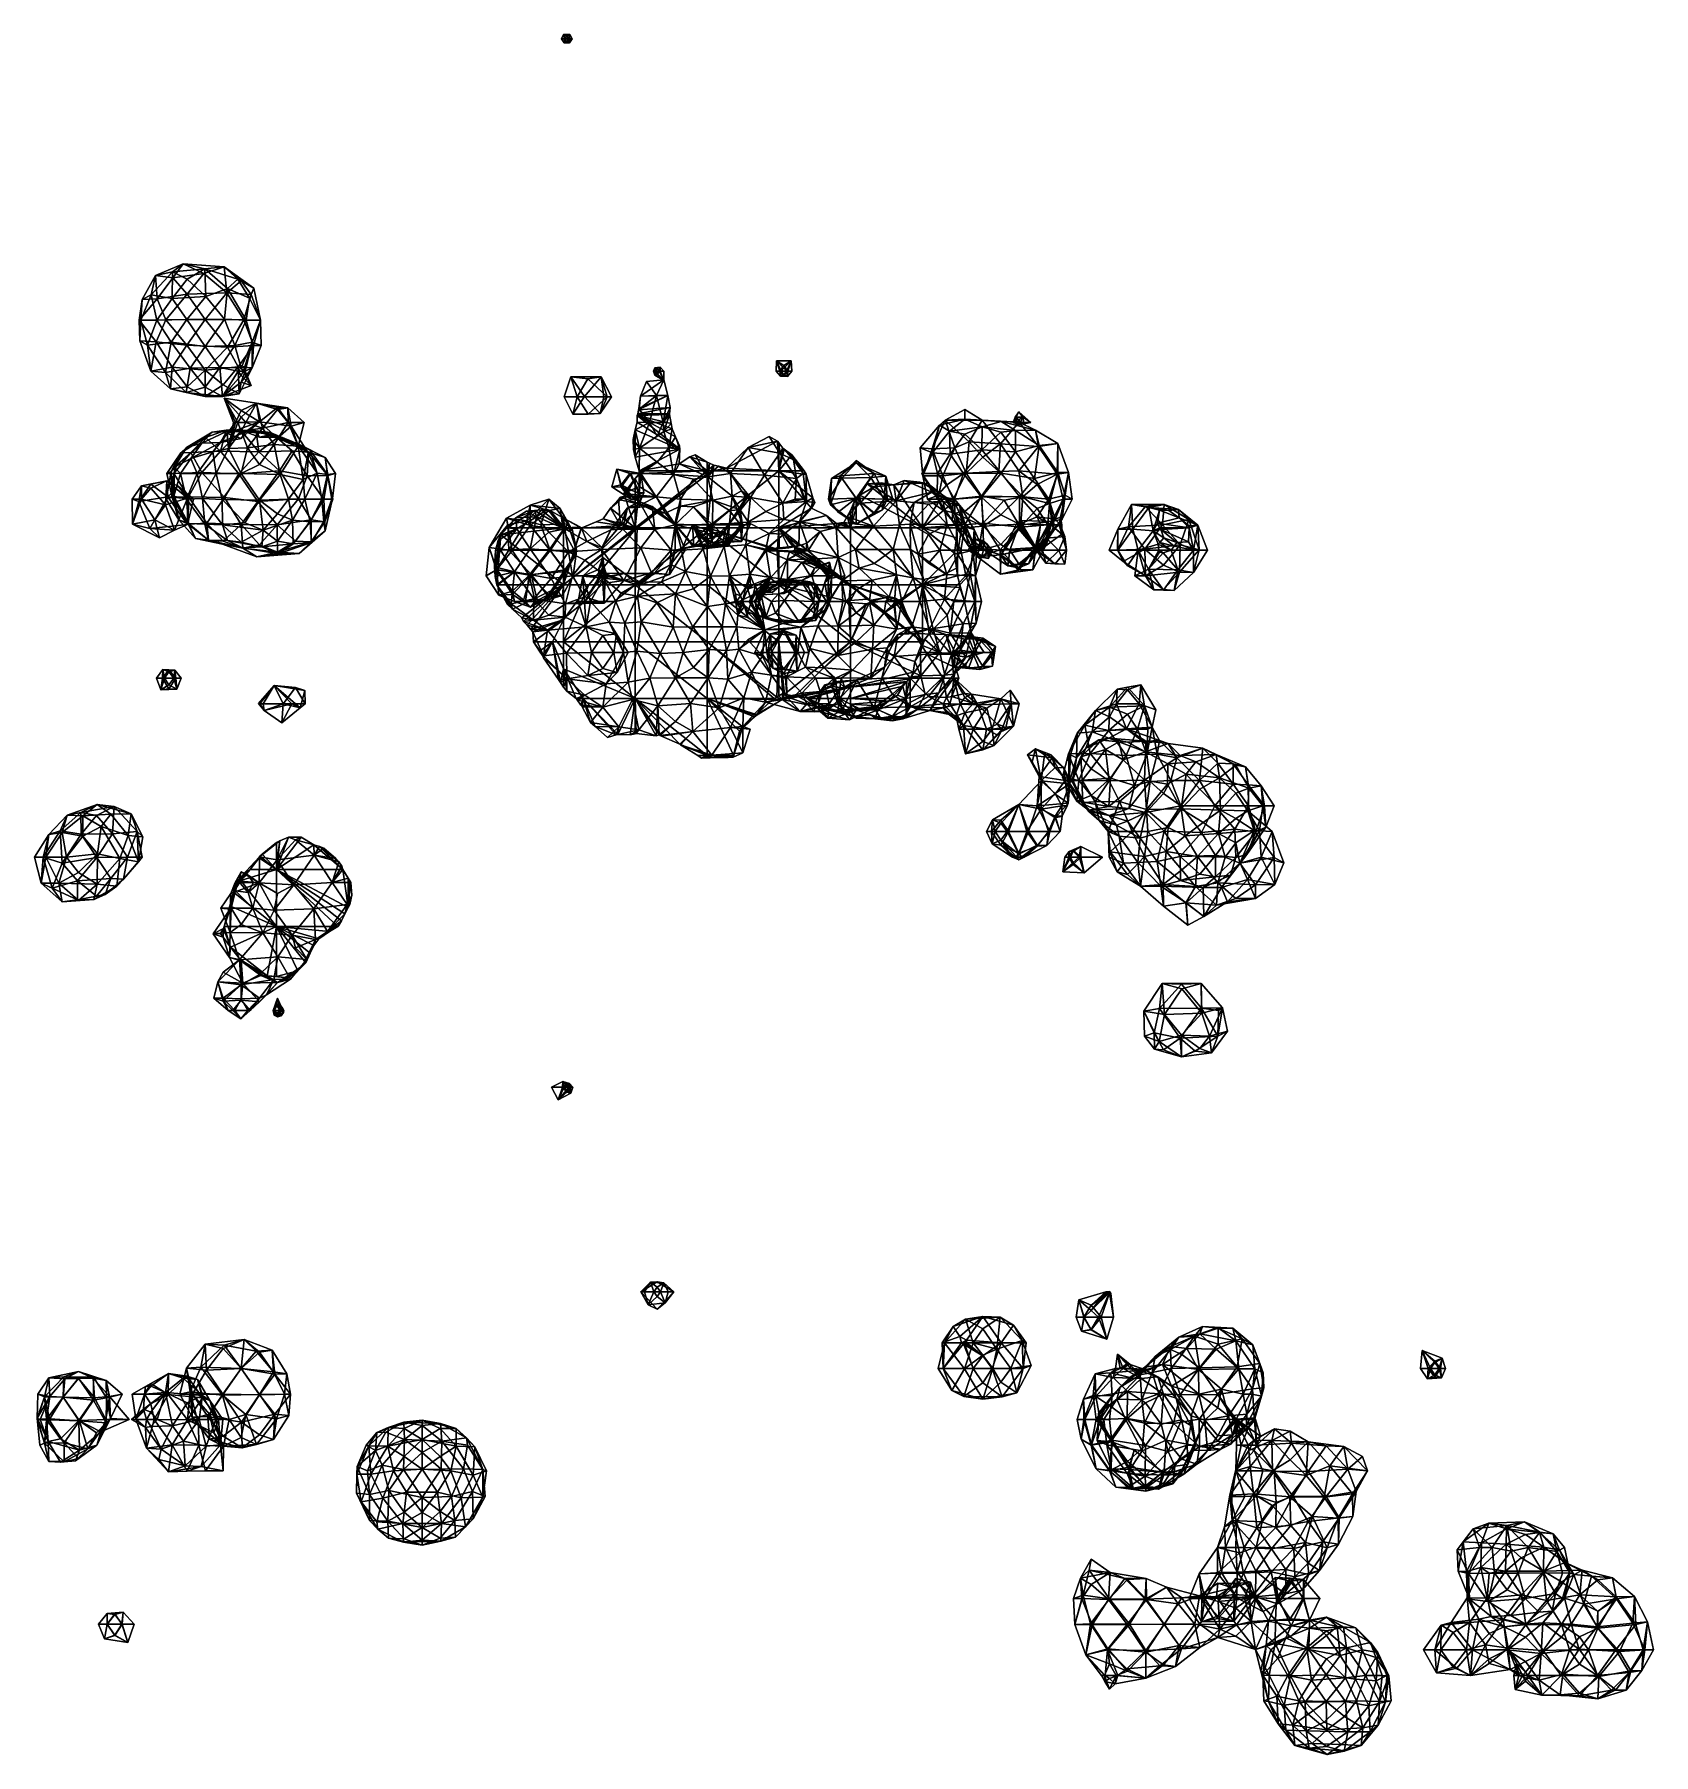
# Model space of a CAD drawing. Extents: x 290095 to 295679, y 4553756 to 4561441.
# Drawn here: x 294551 to 295679, y 4558852 to 4560050 of the extents above; entities that cross this region are included whole.
import ezdxf

# ---------------------------------------------------------------- set-up
doc = ezdxf.new("R2010")
doc.units = 0
doc.layers.add('Au_ppm_Pref_-_0_5', color=7, linetype='CONTINUOUS')

msp = doc.modelspace()

# ---------------------------------------------------------------- linework, layer by layer
at = {"layer": 'Au_ppm_Pref_-_0_5'}
for points in [[(294918.6, 4560047.3, 1805.6), (294920.1, 4560050.4, 1805.6), (294920.9, 4560047.3, 1806.2)], [(294920.1, 4560050.4, 1805.6), (294918.6, 4560047.3, 1805.6), (294920.6, 4560047.3, 1804.7)], [(294920.5, 4560044.6, 1805.6), (294918.6, 4560047.3, 1805.6), (294920.9, 4560047.3, 1806.2)], [(294918.6, 4560047.3, 1805.6), (294920.5, 4560044.6, 1805.6), (294920.6, 4560047.3, 1804.7)], [(294920.1, 4560050.4, 1805.6), (294922.3, 4560049.2, 1806.2), (294920.9, 4560047.3, 1806.2)], [(294920.1, 4560050.4, 1805.6), (294924.5, 4560050.4, 1805.6), (294922.3, 4560049.2, 1806.2)], [(294920.1, 4560050.4, 1805.6), (294920.6, 4560047.3, 1804.7), (294922.3, 4560049.7, 1804.7)], [(294924.5, 4560050.4, 1805.6), (294920.1, 4560050.4, 1805.6), (294922.3, 4560049.7, 1804.7)], [(294920.5, 4560044.6, 1805.6), (294920.9, 4560047.3, 1806.2), (294922.3, 4560045.3, 1806.2)], [(294920.5, 4560044.6, 1805.6), (294922.3, 4560044.8, 1804.7), (294920.6, 4560047.3, 1804.7)], [(294924.2, 4560044.6, 1805.6), (294920.5, 4560044.6, 1805.6), (294922.3, 4560045.3, 1806.2)], [(294920.5, 4560044.6, 1805.6), (294924.2, 4560044.6, 1805.6), (294922.3, 4560044.8, 1804.7)], [(294922.3, 4560049.7, 1804.7), (294920.6, 4560047.3, 1804.7), (294924.1, 4560047.3, 1804.7)], [(294924.1, 4560047.3, 1804.7), (294920.6, 4560047.3, 1804.7), (294922.3, 4560044.8, 1804.7)], [(294923.7, 4560047.3, 1806.2), (294920.9, 4560047.3, 1806.2), (294922.3, 4560049.2, 1806.2)], [(294923.7, 4560047.3, 1806.2), (294922.3, 4560045.3, 1806.2), (294920.9, 4560047.3, 1806.2)], [(294923.7, 4560047.3, 1806.2), (294922.3, 4560049.2, 1806.2), (294924.5, 4560050.4, 1805.6)], [(294924.5, 4560050.4, 1805.6), (294922.3, 4560049.7, 1804.7), (294924.1, 4560047.3, 1804.7)], [(294923.7, 4560047.3, 1806.2), (294924.2, 4560044.6, 1805.6), (294922.3, 4560045.3, 1806.2)], [(294924.2, 4560044.6, 1805.6), (294924.1, 4560047.3, 1804.7), (294922.3, 4560044.8, 1804.7)], [(294923.7, 4560047.3, 1806.2), (294924.5, 4560050.4, 1805.6), (294926, 4560047.3, 1805.6)], [(294923.7, 4560047.3, 1806.2), (294926, 4560047.3, 1805.6), (294924.2, 4560044.6, 1805.6)], [(294926, 4560047.3, 1805.6), (294924.5, 4560050.4, 1805.6), (294924.1, 4560047.3, 1804.7)], [(294924.2, 4560044.6, 1805.6), (294926, 4560047.3, 1805.6), (294924.1, 4560047.3, 1804.7)], [(294647.9, 4559880.7, 1751.3), (294635.8, 4559882.4, 1746.2), (294655.1, 4559890.6, 1746.6)], [(294655.1, 4559890.6, 1746.6), (294635.8, 4559882.4, 1746.2), (294647.6, 4559884.9, 1741.4)], [(294647.6, 4559884.9, 1741.4), (294670.2, 4559887.1, 1740.2), (294655.1, 4559890.6, 1746.6)], [(294669.4, 4559883.8, 1751.4), (294647.9, 4559880.7, 1751.3), (294655.1, 4559890.6, 1746.6)], [(294670.2, 4559887.1, 1740.2), (294683.5, 4559888.4, 1746.5), (294655.1, 4559890.6, 1746.6)], [(294669.4, 4559883.8, 1751.4), (294655.1, 4559890.6, 1746.6), (294683.5, 4559888.4, 1746.5)], [(294632.8, 4559868.9, 1740.3), (294635.8, 4559882.4, 1746.2), (294626.4, 4559865.6, 1746.2)], [(294626.4, 4559865.6, 1746.2), (294635.8, 4559882.4, 1746.2), (294636.9, 4559866.1, 1751.3)], [(294647.4, 4559866.4, 1736.2), (294647.6, 4559884.9, 1741.4), (294632.8, 4559868.9, 1740.3)], [(294632.8, 4559868.9, 1740.3), (294647.6, 4559884.9, 1741.4), (294635.8, 4559882.4, 1746.2)], [(294636.9, 4559866.1, 1751.3), (294635.8, 4559882.4, 1746.2), (294647.9, 4559880.7, 1751.3)], [(294657.7, 4559869.4, 1754.1), (294636.9, 4559866.1, 1751.3), (294647.9, 4559880.7, 1751.3)], [(294647.4, 4559866.4, 1736.2), (294657.7, 4559879.7, 1736.7), (294647.6, 4559884.9, 1741.4)], [(294670.7, 4559867.7, 1736.2), (294657.7, 4559879.7, 1736.7), (294647.4, 4559866.4, 1736.2)], [(294647.6, 4559884.9, 1741.4), (294657.7, 4559879.7, 1736.7), (294670.2, 4559887.1, 1740.2)], [(294647.9, 4559880.7, 1751.3), (294669.4, 4559883.8, 1751.4), (294657.7, 4559869.4, 1754.1)], [(294670.7, 4559867.7, 1736.2), (294670.2, 4559887.1, 1740.2), (294657.7, 4559879.7, 1736.7)], [(294669.4, 4559883.8, 1751.4), (294685.4, 4559870.4, 1753.1), (294657.7, 4559869.4, 1754.1)], [(294685.4, 4559870.4, 1753.1), (294669.4, 4559883.8, 1751.4), (294683.5, 4559888.4, 1746.5)], [(294693.2, 4559879.9, 1741.5), (294683.5, 4559888.4, 1746.5), (294670.2, 4559887.1, 1740.2)], [(294670.7, 4559867.7, 1736.2), (294686, 4559873.4, 1737.3), (294670.2, 4559887.1, 1740.2)], [(294686, 4559873.4, 1737.3), (294693.2, 4559879.9, 1741.5), (294670.2, 4559887.1, 1740.2)], [(294685.4, 4559870.4, 1753.1), (294683.5, 4559888.4, 1746.5), (294695.5, 4559878.6, 1749.3)], [(294704.2, 4559873.5, 1746.2), (294695.5, 4559878.6, 1749.3), (294683.5, 4559888.4, 1746.5)], [(294693.2, 4559879.9, 1741.5), (294704.2, 4559873.5, 1746.2), (294683.5, 4559888.4, 1746.5)], [(294702.3, 4559869.1, 1749.4), (294685.4, 4559870.4, 1753.1), (294695.5, 4559878.6, 1749.3)], [(294701.3, 4559866.5, 1741.1), (294693.2, 4559879.9, 1741.5), (294686, 4559873.4, 1737.3)], [(294701.3, 4559866.5, 1741.1), (294704.2, 4559873.5, 1746.2), (294693.2, 4559879.9, 1741.5)], [(294704.2, 4559873.5, 1746.2), (294702.3, 4559869.1, 1749.4), (294695.5, 4559878.6, 1749.3)], [(294636.9, 4559866.1, 1751.3), (294643, 4559851.5, 1753.7), (294624.3, 4559851.3, 1747.6)], [(294626.4, 4559865.6, 1746.2), (294636.9, 4559866.1, 1751.3), (294624.3, 4559851.3, 1747.6)], [(294625.4, 4559851.3, 1741.3), (294626.4, 4559865.6, 1746.2), (294624.3, 4559851.3, 1747.6)], [(294632.8, 4559868.9, 1740.3), (294625.4, 4559851.3, 1741.3), (294636.6, 4559851.3, 1736.2)], [(294625.4, 4559851.3, 1741.3), (294632.8, 4559868.9, 1740.3), (294626.4, 4559865.6, 1746.2)], [(294632.8, 4559868.9, 1740.3), (294636.6, 4559851.3, 1736.2), (294647.4, 4559866.4, 1736.2)], [(294657.6, 4559851.7, 1735.7), (294647.4, 4559866.4, 1736.2), (294636.6, 4559851.3, 1736.2)], [(294657.7, 4559869.4, 1754.1), (294643, 4559851.5, 1753.7), (294636.9, 4559866.1, 1751.3)], [(294670.4, 4559851.8, 1754.4), (294643, 4559851.5, 1753.7), (294657.7, 4559869.4, 1754.1)], [(294670.7, 4559867.7, 1736.2), (294647.4, 4559866.4, 1736.2), (294657.6, 4559851.7, 1735.7)], [(294670.7, 4559867.7, 1736.2), (294657.6, 4559851.7, 1735.7), (294683.7, 4559851.9, 1736.4)], [(294670.4, 4559851.8, 1754.4), (294657.7, 4559869.4, 1754.1), (294685.4, 4559870.4, 1753.1)], [(294670.4, 4559851.8, 1754.4), (294685.4, 4559870.4, 1753.1), (294697.2, 4559851.5, 1752.6)], [(294683.7, 4559851.9, 1736.4), (294686, 4559873.4, 1737.3), (294670.7, 4559867.7, 1736.2)], [(294683.7, 4559851.9, 1736.4), (294699, 4559851.3, 1738.4), (294686, 4559873.4, 1737.3)], [(294697.2, 4559851.5, 1752.6), (294685.4, 4559870.4, 1753.1), (294702.3, 4559869.1, 1749.4)], [(294686, 4559873.4, 1737.3), (294699, 4559851.3, 1738.4), (294701.3, 4559866.5, 1741.1)], [(294697.2, 4559851.5, 1752.6), (294702.3, 4559869.1, 1749.4), (294708.8, 4559851.3, 1746.1)], [(294701.3, 4559866.5, 1741.1), (294699, 4559851.3, 1738.4), (294708.8, 4559851.3, 1746.1)], [(294701.3, 4559866.5, 1741.1), (294708.8, 4559851.3, 1746.1), (294704.2, 4559873.5, 1746.2)], [(294704.2, 4559873.5, 1746.2), (294708.8, 4559851.3, 1746.1), (294702.3, 4559869.1, 1749.4)], [(294636.1, 4559836.1, 1751.5), (294624.3, 4559851.3, 1747.6), (294643, 4559851.5, 1753.7)], [(294636.1, 4559836.1, 1751.5), (294624.8, 4559836.9, 1746.2), (294624.3, 4559851.3, 1747.6)], [(294625.4, 4559851.3, 1741.3), (294624.3, 4559851.3, 1747.6), (294624.8, 4559836.9, 1746.2)], [(294624.8, 4559836.9, 1746.2), (294630.2, 4559833.8, 1739.5), (294625.4, 4559851.3, 1741.3)], [(294636.6, 4559851.3, 1736.2), (294625.4, 4559851.3, 1741.3), (294630.2, 4559833.8, 1739.5)], [(294646.6, 4559835.9, 1735.8), (294636.6, 4559851.3, 1736.2), (294630.2, 4559833.8, 1739.5)], [(294636.1, 4559836.1, 1751.5), (294643, 4559851.5, 1753.7), (294657.6, 4559833.8, 1753.8)], [(294657.6, 4559851.7, 1735.7), (294636.6, 4559851.3, 1736.2), (294646.6, 4559835.9, 1735.8)], [(294670.4, 4559851.8, 1754.4), (294657.6, 4559833.8, 1753.8), (294643, 4559851.5, 1753.7)], [(294670.4, 4559833, 1735.8), (294657.6, 4559851.7, 1735.7), (294646.6, 4559835.9, 1735.8)], [(294670.4, 4559833, 1735.8), (294683.7, 4559851.9, 1736.4), (294657.6, 4559851.7, 1735.7)], [(294670.4, 4559851.8, 1754.4), (294685.9, 4559832.4, 1753.2), (294657.6, 4559833.8, 1753.8)], [(294670.4, 4559833, 1735.8), (294691, 4559833.5, 1736.4), (294683.7, 4559851.9, 1736.4)], [(294670.4, 4559851.8, 1754.4), (294697.2, 4559851.5, 1752.6), (294685.9, 4559832.4, 1753.2)], [(294683.7, 4559851.9, 1736.4), (294691, 4559833.5, 1736.4), (294699, 4559851.3, 1738.4)], [(294703.9, 4559833.5, 1750.1), (294685.9, 4559832.4, 1753.2), (294697.2, 4559851.5, 1752.6)], [(294699, 4559851.3, 1738.4), (294691, 4559833.5, 1736.4), (294703.1, 4559836, 1740.8)], [(294703.9, 4559833.5, 1750.1), (294697.2, 4559851.5, 1752.6), (294708.8, 4559851.3, 1746.1)], [(294703.1, 4559836, 1740.8), (294708.8, 4559851.3, 1746.1), (294699, 4559851.3, 1738.4)], [(294703.1, 4559836, 1740.8), (294709.3, 4559833.5, 1746.2), (294708.8, 4559851.3, 1746.1)], [(294709.3, 4559833.5, 1746.2), (294703.9, 4559833.5, 1750.1), (294708.8, 4559851.3, 1746.1)], [(294636.1, 4559836.1, 1751.5), (294632.5, 4559815.6, 1746.2), (294624.8, 4559836.9, 1746.2)], [(294630.2, 4559833.8, 1739.5), (294624.8, 4559836.9, 1746.2), (294632.5, 4559815.6, 1746.2)], [(294646.6, 4559835.9, 1735.8), (294630.2, 4559833.8, 1739.5), (294642.8, 4559814.7, 1738.5)], [(294642.8, 4559814.7, 1738.5), (294630.2, 4559833.8, 1739.5), (294632.5, 4559815.6, 1746.2)], [(294636.1, 4559836.1, 1751.5), (294647.4, 4559818.6, 1751.5), (294632.5, 4559815.6, 1746.2)], [(294636.1, 4559836.1, 1751.5), (294657.6, 4559833.8, 1753.8), (294647.4, 4559818.6, 1751.5)], [(294659.8, 4559817.7, 1736), (294646.6, 4559835.9, 1735.8), (294642.8, 4559814.7, 1738.5)], [(294670.4, 4559833, 1735.8), (294646.6, 4559835.9, 1735.8), (294659.8, 4559817.7, 1736)], [(294670.4, 4559816.4, 1752), (294647.4, 4559818.6, 1751.5), (294657.6, 4559833.8, 1753.8)], [(294657.6, 4559833.8, 1753.8), (294685.9, 4559832.4, 1753.2), (294670.4, 4559816.4, 1752)], [(294670.4, 4559833, 1735.8), (294659.8, 4559817.7, 1736), (294680.6, 4559818.2, 1736.2)], [(294670.4, 4559833, 1735.8), (294680.6, 4559818.2, 1736.2), (294691, 4559833.5, 1736.4)], [(294685.9, 4559832.4, 1753.2), (294693.3, 4559818.7, 1750), (294670.4, 4559816.4, 1752)], [(294680.6, 4559818.2, 1736.2), (294695.5, 4559818.1, 1739.4), (294691, 4559833.5, 1736.4)], [(294703.9, 4559833.5, 1750.1), (294693.3, 4559818.7, 1750), (294685.9, 4559832.4, 1753.2)], [(294703.1, 4559836, 1740.8), (294691, 4559833.5, 1736.4), (294695.5, 4559818.1, 1739.4)], [(294703.1, 4559818, 1746.2), (294693.3, 4559818.7, 1750), (294703.9, 4559833.5, 1750.1)], [(294703.1, 4559836, 1740.8), (294695.5, 4559818.1, 1739.4), (294698.2, 4559819.4, 1740.2)], [(294698.3, 4559815.6, 1741.5), (294703.1, 4559836, 1740.8), (294698.2, 4559819.4, 1740.2)], [(294698.3, 4559815.6, 1741.5), (294703.1, 4559818, 1746.2), (294703.1, 4559836, 1740.8)], [(294703.1, 4559836, 1740.8), (294703.1, 4559818, 1746.2), (294709.3, 4559833.5, 1746.2)], [(294709.3, 4559833.5, 1746.2), (294703.1, 4559818, 1746.2), (294703.9, 4559833.5, 1750.1)], [(294647.4, 4559818.6, 1751.5), (294646.3, 4559803.3, 1744.9), (294632.5, 4559815.6, 1746.2)], [(294657.2, 4559800.8, 1740.4), (294659.8, 4559817.7, 1736), (294642.8, 4559814.7, 1738.5)], [(294646.3, 4559803.3, 1744.9), (294647.4, 4559818.6, 1751.5), (294657.7, 4559804.9, 1749.7)], [(294657.7, 4559804.9, 1749.7), (294647.4, 4559818.6, 1751.5), (294670.4, 4559816.4, 1752)], [(294657.2, 4559800.8, 1740.4), (294670.3, 4559804.6, 1736.5), (294659.8, 4559817.7, 1736)], [(294680.6, 4559818.2, 1736.2), (294659.8, 4559817.7, 1736), (294670.3, 4559804.6, 1736.5)], [(294682.5, 4559798.1, 1740.5), (294680.6, 4559818.2, 1736.2), (294670.3, 4559804.6, 1736.5)], [(294682.9, 4559806.2, 1749.3), (294670.4, 4559816.4, 1752), (294693.3, 4559818.7, 1750)], [(294693.3, 4559815.6, 1739.2), (294680.6, 4559818.2, 1736.2), (294682.5, 4559798.1, 1740.5)], [(294680.6, 4559818.2, 1736.2), (294693.3, 4559815.6, 1739.2), (294695.5, 4559818.1, 1739.4)], [(294694, 4559800, 1746.2), (294682.9, 4559806.2, 1749.3), (294693.3, 4559818.7, 1750)], [(294703.1, 4559818, 1746.2), (294694, 4559800, 1746.2), (294693.3, 4559818.7, 1750)], [(294693.3, 4559815.6, 1739.2), (294696.9, 4559815.6, 1739.6), (294695.5, 4559818.1, 1739.4)], [(294695.5, 4559808.1, 1742.7), (294694, 4559800, 1746.2), (294703.1, 4559818, 1746.2)], [(294698.2, 4559819.4, 1740.2), (294695.5, 4559818.1, 1739.4), (294696.9, 4559815.6, 1739.6)], [(294695.5, 4559808.1, 1742.7), (294703.1, 4559818, 1746.2), (294698.3, 4559815.6, 1741.5)], [(294697.9, 4559815.6, 1740.2), (294698.2, 4559819.4, 1740.2), (294696.9, 4559815.6, 1739.6)], [(294698.2, 4559819.4, 1740.2), (294697.9, 4559815.6, 1740.2), (294698.3, 4559815.6, 1741.5)], [(294982.7, 4559815.6, 1758), (294983.6, 4559818.1, 1758), (294984.1, 4559815.6, 1758.6)], [(294983.6, 4559818.1, 1758), (294982.7, 4559815.6, 1758), (294983.8, 4559815.6, 1757.3)], [(294983.6, 4559818.1, 1758), (294987.3, 4559818.5, 1758), (294985.3, 4559817.6, 1758.7)], [(294987.3, 4559818.5, 1758), (294983.6, 4559818.1, 1758), (294985.3, 4559818, 1757.3)], [(294983.6, 4559818.1, 1758), (294985.3, 4559817.6, 1758.7), (294984.1, 4559815.6, 1758.6)], [(294983.6, 4559818.1, 1758), (294983.8, 4559815.6, 1757.3), (294985.3, 4559818, 1757.3)], [(294985.3, 4559818, 1757.3), (294983.8, 4559815.6, 1757.3), (294987.4, 4559815.6, 1757.1)], [(294986.7, 4559815.6, 1758.7), (294984.1, 4559815.6, 1758.6), (294985.3, 4559817.6, 1758.7)], [(294986.7, 4559815.6, 1758.7), (294985.3, 4559817.6, 1758.7), (294987.3, 4559818.5, 1758)], [(294987.3, 4559818.5, 1758), (294985.3, 4559818, 1757.3), (294987.4, 4559815.6, 1757.1)], [(294986.7, 4559815.6, 1758.7), (294987.3, 4559818.5, 1758), (294990, 4559815.6, 1758)], [(294990, 4559815.6, 1758), (294987.3, 4559818.5, 1758), (294987.4, 4559815.6, 1757.1)], [(295068.2, 4559815.6, 1775.9), (295068.4, 4559822.9, 1775.9), (295071.7, 4559815.6, 1776.7)], [(295068.4, 4559822.9, 1775.9), (295068.2, 4559815.6, 1775.9), (295070.6, 4559815.6, 1774.5)], [(295068.4, 4559822.9, 1775.9), (295078.7, 4559823, 1775.9), (295073.5, 4559817.9, 1776.6)], [(295078.7, 4559823, 1775.9), (295068.4, 4559822.9, 1775.9), (295073.5, 4559819.7, 1774.5)], [(295068.4, 4559822.9, 1775.9), (295073.5, 4559817.9, 1776.6), (295071.7, 4559815.6, 1776.7)], [(295068.4, 4559822.9, 1775.9), (295070.6, 4559815.6, 1774.5), (295073.5, 4559819.7, 1774.5)], [(295076.3, 4559815.6, 1774.6), (295073.5, 4559819.7, 1774.5), (295070.6, 4559815.6, 1774.5)], [(295075.3, 4559815.6, 1776.7), (295071.7, 4559815.6, 1776.7), (295073.5, 4559817.9, 1776.6)], [(295076.3, 4559815.6, 1774.6), (295078.7, 4559823, 1775.9), (295073.5, 4559819.7, 1774.5)], [(295078.7, 4559823, 1775.9), (295075.3, 4559815.6, 1776.7), (295073.5, 4559817.9, 1776.6)], [(295078.7, 4559823, 1775.9), (295079.1, 4559815.6, 1775.9), (295075.3, 4559815.6, 1776.7)], [(295076.3, 4559815.6, 1774.6), (295079.1, 4559815.6, 1775.9), (295078.7, 4559823, 1775.9)], [(294646.3, 4559803.3, 1744.9), (294642.8, 4559814.7, 1738.5), (294632.5, 4559815.6, 1746.2)], [(294657.2, 4559800.8, 1740.4), (294642.8, 4559814.7, 1738.5), (294646.3, 4559803.3, 1744.9)], [(294657.7, 4559804.9, 1749.7), (294670.4, 4559798, 1746.3), (294646.3, 4559803.3, 1744.9)], [(294670.4, 4559816.4, 1752), (294670.4, 4559798, 1746.3), (294657.7, 4559804.9, 1749.7)], [(294682.9, 4559806.2, 1749.3), (294670.4, 4559798, 1746.3), (294670.4, 4559816.4, 1752)], [(294694, 4559800, 1746.2), (294670.4, 4559798, 1746.3), (294682.9, 4559806.2, 1749.3)], [(294693.3, 4559815.6, 1739.2), (294682.5, 4559798.1, 1740.5), (294695.5, 4559812.6, 1739.2)], [(294682.5, 4559798.1, 1740.5), (294702.5, 4559805.8, 1740.2), (294695.5, 4559812.6, 1739.2)], [(294682.5, 4559798.1, 1740.5), (294695.5, 4559808.1, 1742.7), (294702.5, 4559805.8, 1740.2)], [(294682.5, 4559798.1, 1740.5), (294694, 4559800, 1746.2), (294695.5, 4559808.1, 1742.7)], [(294693.3, 4559815.6, 1739.2), (294695.5, 4559812.6, 1739.2), (294696.9, 4559815.6, 1739.6)], [(294702.5, 4559805.8, 1740.2), (294695.5, 4559808.1, 1742.7), (294698.3, 4559815.6, 1741.5)], [(294702.5, 4559805.8, 1740.2), (294696.9, 4559815.6, 1739.6), (294695.5, 4559812.6, 1739.2)], [(294702.5, 4559805.8, 1740.2), (294697.9, 4559815.6, 1740.2), (294696.9, 4559815.6, 1739.6)], [(294697.9, 4559815.6, 1740.2), (294702.5, 4559805.8, 1740.2), (294698.3, 4559815.6, 1741.5)], [(294920.4, 4559797.8, 1775.9), (294925, 4559811.8, 1775.9), (294929.5, 4559797.8, 1780.8)], [(294925, 4559811.8, 1775.9), (294920.4, 4559797.8, 1775.9), (294934.7, 4559798, 1773.8)], [(294925, 4559811.8, 1775.9), (294936.9, 4559810.4, 1781), (294929.5, 4559797.8, 1780.8)], [(294925, 4559811.8, 1775.9), (294946.3, 4559811.8, 1776.6), (294936.9, 4559810.4, 1781)], [(294946.3, 4559811.8, 1776.6), (294925, 4559811.8, 1775.9), (294934.7, 4559798, 1773.8)], [(294929.5, 4559797.8, 1780.8), (294936.9, 4559810.4, 1781), (294950.3, 4559797.9, 1782.7)], [(294948.2, 4559797.8, 1775.9), (294946.3, 4559811.8, 1776.6), (294934.7, 4559798, 1773.8)], [(294950.3, 4559797.9, 1782.7), (294936.9, 4559810.4, 1781), (294946.3, 4559811.8, 1776.6)], [(294953.4, 4559797.8, 1779), (294950.3, 4559797.9, 1782.7), (294946.3, 4559811.8, 1776.6)], [(294948.2, 4559797.8, 1775.9), (294953.4, 4559797.8, 1779), (294946.3, 4559811.8, 1776.6)], [(294992.7, 4559798.8, 1850.7), (294973.6, 4559798.2, 1848.9), (294990, 4559809.6, 1848.6)], [(294973.6, 4559798.2, 1848.9), (294977.9, 4559808.6, 1847.5), (294990, 4559809.6, 1848.6)], [(294973.6, 4559798.2, 1848.9), (294984.7, 4559798.8, 1847), (294977.9, 4559808.6, 1847.5)], [(294990, 4559809.6, 1848.6), (294977.9, 4559808.6, 1847.5), (294984.7, 4559798.8, 1847)], [(294983.5, 4559813, 1758), (294982.7, 4559815.6, 1758), (294984.1, 4559815.6, 1758.6)], [(294982.7, 4559815.6, 1758), (294983.5, 4559813, 1758), (294983.8, 4559815.6, 1757.3)], [(294983.5, 4559813, 1758), (294984.1, 4559815.6, 1758.6), (294985.3, 4559814.1, 1758.6)], [(294983.5, 4559813, 1758), (294985.3, 4559813.4, 1757.3), (294983.8, 4559815.6, 1757.3)], [(294989.9, 4559809.2, 1758), (294983.5, 4559813, 1758), (294985.3, 4559814.1, 1758.6)], [(294983.5, 4559813, 1758), (294989.9, 4559809.2, 1758), (294985.3, 4559813.4, 1757.3)], [(294987.4, 4559815.6, 1757.1), (294983.8, 4559815.6, 1757.3), (294985.3, 4559813.4, 1757.3)], [(294986.7, 4559815.6, 1758.7), (294985.3, 4559814.1, 1758.6), (294984.1, 4559815.6, 1758.6)], [(294990, 4559809.6, 1848.6), (294984.7, 4559798.8, 1847), (294992.7, 4559798.8, 1850.7)], [(294986.7, 4559815.6, 1758.7), (294989.9, 4559809.2, 1758), (294985.3, 4559814.1, 1758.6)], [(294989.9, 4559809.2, 1758), (294987.4, 4559815.6, 1757.1), (294985.3, 4559813.4, 1757.3)], [(294986.7, 4559815.6, 1758.7), (294990, 4559815.6, 1758), (294989.9, 4559809.2, 1758)], [(294989.9, 4559809.2, 1758), (294990, 4559815.6, 1758), (294987.4, 4559815.6, 1757.1)], [(295071.1, 4559812.2, 1775.9), (295068.2, 4559815.6, 1775.9), (295071.7, 4559815.6, 1776.7)], [(295068.2, 4559815.6, 1775.9), (295071.1, 4559812.2, 1775.9), (295070.6, 4559815.6, 1774.5)], [(295076.3, 4559815.6, 1774.6), (295070.6, 4559815.6, 1774.5), (295073.5, 4559812.4, 1774.8)], [(295071.1, 4559812.2, 1775.9), (295073.5, 4559812.4, 1774.8), (295070.6, 4559815.6, 1774.5)], [(295071.1, 4559812.2, 1775.9), (295071.7, 4559815.6, 1776.7), (295073.5, 4559813.1, 1776.7)], [(295076, 4559812, 1775.9), (295071.1, 4559812.2, 1775.9), (295073.5, 4559813.1, 1776.7)], [(295071.1, 4559812.2, 1775.9), (295076, 4559812, 1775.9), (295073.5, 4559812.4, 1774.8)], [(295073.5, 4559813.1, 1776.7), (295071.7, 4559815.6, 1776.7), (295075.3, 4559815.6, 1776.7)], [(295076.3, 4559815.6, 1774.6), (295073.5, 4559812.4, 1774.8), (295076, 4559812, 1775.9)], [(295076, 4559812, 1775.9), (295073.5, 4559813.1, 1776.7), (295075.3, 4559815.6, 1776.7)], [(295079.1, 4559815.6, 1775.9), (295076, 4559812, 1775.9), (295075.3, 4559815.6, 1776.7)], [(295076.3, 4559815.6, 1774.6), (295076, 4559812, 1775.9), (295079.1, 4559815.6, 1775.9)], [(294657.2, 4559800.8, 1740.4), (294646.3, 4559803.3, 1744.9), (294670.4, 4559798, 1746.3)], [(294657.2, 4559800.8, 1740.4), (294682.5, 4559798.1, 1740.5), (294670.3, 4559804.6, 1736.5)], [(294682.5, 4559798.1, 1740.5), (294657.2, 4559800.8, 1740.4), (294670.4, 4559798, 1746.3)], [(294682.5, 4559798.1, 1740.5), (294670.4, 4559798, 1746.3), (294694, 4559800, 1746.2)], [(294691.5, 4559780, 1742.1), (294683.5, 4559797, 1740.2), (294695.5, 4559788.4, 1743)], [(294691.5, 4559780, 1742.1), (294690.1, 4559780, 1740.2), (294683.5, 4559797, 1740.2)], [(294683.5, 4559797, 1740.2), (294706.2, 4559793.4, 1740.2), (294695.5, 4559788.4, 1743)], [(294683.5, 4559797, 1740.2), (294690.1, 4559780, 1740.2), (294693, 4559780, 1739)], [(294683.5, 4559797, 1740.2), (294693, 4559780, 1739), (294695.5, 4559783.6, 1739)], [(294683.5, 4559797, 1740.2), (294695.5, 4559783.6, 1739), (294706.2, 4559793.4, 1740.2)], [(294698.6, 4559780, 1738.8), (294706.2, 4559793.4, 1740.2), (294695.5, 4559783.6, 1739)], [(294706.2, 4559793.4, 1740.2), (294708.1, 4559780.4, 1746.1), (294695.5, 4559788.4, 1743)], [(294698.6, 4559780, 1738.8), (294710.3, 4559775.9, 1736.7), (294706.2, 4559793.4, 1740.2)], [(294710.3, 4559775.9, 1736.7), (294720.7, 4559788.9, 1737.2), (294706.2, 4559793.4, 1740.2)], [(294706.2, 4559793.4, 1740.2), (294720.7, 4559790.3, 1743.7), (294708.1, 4559780.4, 1746.1)], [(294706.2, 4559793.4, 1740.2), (294727.9, 4559790.2, 1740.2), (294720.7, 4559790.3, 1743.7)], [(294727.9, 4559790.2, 1740.2), (294706.2, 4559793.4, 1740.2), (294720.7, 4559788.9, 1737.2)], [(294920.4, 4559797.8, 1775.9), (294926.4, 4559785.8, 1775.9), (294934.7, 4559798, 1773.8)], [(294926.4, 4559785.8, 1775.9), (294920.4, 4559797.8, 1775.9), (294929.5, 4559797.8, 1780.8)], [(294926.4, 4559785.8, 1775.9), (294945.5, 4559786.2, 1777), (294934.7, 4559798, 1773.8)], [(294926.4, 4559785.8, 1775.9), (294929.5, 4559797.8, 1780.8), (294937.1, 4559785.8, 1780.9)], [(294937.1, 4559785.8, 1780.9), (294929.5, 4559797.8, 1780.8), (294950.3, 4559797.9, 1782.7)], [(294948.2, 4559797.8, 1775.9), (294934.7, 4559798, 1773.8), (294945.5, 4559786.2, 1777)], [(294945.5, 4559786.2, 1777), (294937.1, 4559785.8, 1780.9), (294950.3, 4559797.9, 1782.7)], [(294953.4, 4559797.8, 1779), (294945.5, 4559786.2, 1777), (294950.3, 4559797.9, 1782.7)], [(294953.4, 4559797.8, 1779), (294948.2, 4559797.8, 1775.9), (294945.5, 4559786.2, 1777)], [(294992.7, 4559798.8, 1850.7), (294972.2, 4559788.8, 1850.3), (294972.4, 4559789.6, 1850.2)], [(294994.2, 4559790.3, 1852.3), (294972.2, 4559788.8, 1850.3), (294992.7, 4559798.8, 1850.7)], [(294992.7, 4559798.8, 1850.7), (294972.4, 4559789.6, 1850.2), (294973.6, 4559798.2, 1848.9)], [(294972.4, 4559789.6, 1850.2), (294972.7, 4559789.2, 1850.2), (294973.6, 4559798.2, 1848.9)], [(294973.6, 4559798.2, 1848.9), (294972.7, 4559789.2, 1850.2), (294984.7, 4559798.8, 1847)], [(294979.8, 4559780, 1850.5), (294984.7, 4559798.8, 1847), (294972.7, 4559789.2, 1850.2)], [(294979.8, 4559780, 1850.5), (294989.4, 4559780, 1851.2), (294984.7, 4559798.8, 1847)], [(294984.7, 4559798.8, 1847), (294989.4, 4559780, 1851.2), (294992.7, 4559798.8, 1850.7)], [(294992.7, 4559798.8, 1850.7), (294989.4, 4559780, 1851.2), (294994.2, 4559790.3, 1852.3)], [(294691.5, 4559780, 1742.1), (294695.5, 4559788.4, 1743), (294708.1, 4559780.4, 1746.1)], [(294698.6, 4559780, 1738.8), (294695.5, 4559783.6, 1739), (294693, 4559780, 1739)], [(294730.2, 4559777.3, 1745.6), (294708.1, 4559780.4, 1746.1), (294720.7, 4559790.3, 1743.7)], [(294710.3, 4559775.9, 1736.7), (294728.1, 4559780, 1736.7), (294720.7, 4559788.9, 1737.2)], [(294730.2, 4559777.3, 1745.6), (294720.7, 4559790.3, 1743.7), (294727.9, 4559790.2, 1740.2)], [(294727.9, 4559790.2, 1740.2), (294720.7, 4559788.9, 1737.2), (294728.1, 4559780, 1736.7)], [(294730.2, 4559777.3, 1745.6), (294727.9, 4559790.2, 1740.2), (294739.3, 4559780, 1740.2)], [(294739.3, 4559780, 1740.2), (294727.9, 4559790.2, 1740.2), (294728.1, 4559780, 1736.7)], [(294945.5, 4559786.2, 1777), (294926.4, 4559785.8, 1775.9), (294937.1, 4559785.8, 1780.9)], [(295001, 4559761.3, 1858.3), (294971.2, 4559780.1, 1851.6), (294971.4, 4559784.8, 1850.9)], [(294979.8, 4559780, 1850.5), (294971.4, 4559784.8, 1850.9), (294971.2, 4559780.1, 1851.6)], [(294993.8, 4559785.4, 1853.1), (294971.4, 4559784.8, 1850.9), (294993.8, 4559786, 1853)], [(294971.4, 4559784.8, 1850.9), (294971.7, 4559786, 1850.7), (294993.8, 4559786, 1853)], [(294971.7, 4559786, 1850.7), (294971.4, 4559784.8, 1850.9), (294979.8, 4559780, 1850.5)], [(294995.1, 4559779.2, 1854.4), (294971.4, 4559784.8, 1850.9), (294993.8, 4559785.4, 1853.1)], [(294995.1, 4559779.2, 1854.4), (294995.6, 4559775.5, 1855.1), (294971.4, 4559784.8, 1850.9)], [(294997.9, 4559770, 1856.4), (294971.4, 4559784.8, 1850.9), (294995.6, 4559775.5, 1855.1)], [(295001, 4559761.3, 1858.3), (294971.4, 4559784.8, 1850.9), (294997.9, 4559770, 1856.4)], [(294971.7, 4559786, 1850.7), (294972.2, 4559788.8, 1850.3), (294994.2, 4559790.3, 1852.3)], [(294971.7, 4559786, 1850.7), (294994.2, 4559790.3, 1852.3), (294993.8, 4559786, 1853)], [(294972.2, 4559788.8, 1850.3), (294971.7, 4559786, 1850.7), (294972.7, 4559789.2, 1850.2)], [(294972.7, 4559789.2, 1850.2), (294971.7, 4559786, 1850.7), (294979.8, 4559780, 1850.5)], [(294972.2, 4559788.8, 1850.3), (294972.7, 4559789.2, 1850.2), (294972.4, 4559789.6, 1850.2)], [(294994.2, 4559790.3, 1852.3), (294989.4, 4559780, 1851.2), (294993.8, 4559786, 1853)], [(294989.4, 4559780, 1851.2), (294992, 4559780, 1853.1), (294993.8, 4559786, 1853)], [(294993.8, 4559786, 1853), (294992, 4559780, 1853.1), (294993.8, 4559785.4, 1853.1)], [(294992, 4559780, 1853.1), (294995.1, 4559779.2, 1854.4), (294993.8, 4559785.4, 1853.1)], [(295176.8, 4559761.7, 1806), (295192.7, 4559762.2, 1802.3), (295185.9, 4559781.5, 1805.4)], [(295176.8, 4559761.7, 1806), (295185.9, 4559781.5, 1805.4), (295182, 4559778, 1811.5)], [(295182, 4559778, 1811.5), (295185.9, 4559781.5, 1805.4), (295199.5, 4559782.3, 1812.6)], [(295182, 4559778, 1811.5), (295199.5, 4559782.3, 1812.6), (295189, 4559773.8, 1816.3)], [(295211.7, 4559781.6, 1805.1), (295199.5, 4559789.1, 1808.5), (295185.9, 4559781.5, 1805.4)], [(295199.5, 4559789.1, 1808.5), (295199.5, 4559782.3, 1812.6), (295185.9, 4559781.5, 1805.4)], [(295211.7, 4559781.6, 1805.1), (295185.9, 4559781.5, 1805.4), (295202.5, 4559766.4, 1802.7)], [(295192.7, 4559762.2, 1802.3), (295202.5, 4559766.4, 1802.7), (295185.9, 4559781.5, 1805.4)], [(295189, 4559773.8, 1816.3), (295199.5, 4559782.3, 1812.6), (295211.7, 4559776.8, 1817.2)], [(295199.5, 4559782.3, 1812.6), (295199.5, 4559789.1, 1808.5), (295211.7, 4559781.6, 1805.1)], [(295199.5, 4559782.3, 1812.6), (295211.7, 4559781.6, 1805.1), (295224.9, 4559780.7, 1811.7)], [(295224.9, 4559780.7, 1811.7), (295211.7, 4559776.8, 1817.2), (295199.5, 4559782.3, 1812.6)], [(295224.4, 4559765.1, 1802.9), (295211.7, 4559781.6, 1805.1), (295202.5, 4559766.4, 1802.7)], [(295237.4, 4559780.1, 1805.5), (295224.9, 4559780.7, 1811.7), (295211.7, 4559781.6, 1805.1)], [(295237.4, 4559780.1, 1805.5), (295211.7, 4559781.6, 1805.1), (295224.4, 4559765.1, 1802.9)], [(295234.7, 4559783.7, 1864.9), (295237.3, 4559787.4, 1867.4), (295233.2, 4559780, 1866.9)], [(295245.6, 4559780, 1868.9), (295233.2, 4559780, 1866.9), (295237.3, 4559787.4, 1867.4)], [(295234.9, 4559780, 1864.9), (295234.7, 4559783.7, 1864.9), (295233.2, 4559780, 1866.9)], [(295234.7, 4559783.7, 1864.9), (295239.9, 4559783.6, 1864.9), (295237.3, 4559787.4, 1867.4)], [(295234.7, 4559783.7, 1864.9), (295236.4, 4559780, 1864.5), (295237.3, 4559781.8, 1864.4)], [(295234.7, 4559783.7, 1864.9), (295234.9, 4559780, 1864.9), (295236.4, 4559780, 1864.5)], [(295239.9, 4559783.6, 1864.9), (295234.7, 4559783.7, 1864.9), (295237.3, 4559781.8, 1864.4)], [(295238.4, 4559780, 1864.4), (295237.3, 4559781.8, 1864.4), (295236.4, 4559780, 1864.5)], [(295239.9, 4559783.6, 1864.9), (295245.6, 4559780, 1868.9), (295237.3, 4559787.4, 1867.4)], [(295238.4, 4559780, 1864.4), (295239.9, 4559783.6, 1864.9), (295237.3, 4559781.8, 1864.4)], [(295238.4, 4559780, 1864.4), (295240.6, 4559780, 1864.9), (295239.9, 4559783.6, 1864.9)], [(295239.9, 4559783.6, 1864.9), (295240.6, 4559780, 1864.9), (295245.6, 4559780, 1868.9)], [(294660.4, 4559759.1, 1773.6), (294653.4, 4559758.8, 1769.9), (294670.6, 4559769.5, 1770)], [(294670.6, 4559769.5, 1770), (294653.4, 4559758.8, 1769.9), (294657.3, 4559762.6, 1764)], [(294668, 4559765.5, 1757.6), (294675.1, 4559773.3, 1764), (294657.3, 4559762.6, 1764)], [(294670.6, 4559769.5, 1770), (294657.3, 4559762.6, 1764), (294675.1, 4559773.3, 1764)], [(294681.1, 4559759.9, 1775.4), (294660.4, 4559759.1, 1773.6), (294670.6, 4559769.5, 1770)], [(294681, 4559766, 1752.5), (294685.3, 4559773.7, 1759), (294668, 4559765.5, 1757.6)], [(294685.3, 4559773.7, 1759), (294675.1, 4559773.3, 1764), (294668, 4559765.5, 1757.6)], [(294681.1, 4559759.9, 1775.4), (294670.6, 4559769.5, 1770), (294684.9, 4559774.6, 1769.1)], [(294684.9, 4559774.6, 1769.1), (294670.6, 4559769.5, 1770), (294675.1, 4559773.3, 1764)], [(294685.3, 4559773.7, 1759), (294695.6, 4559774.7, 1763.9), (294675.1, 4559773.3, 1764)], [(294684.9, 4559774.6, 1769.1), (294675.1, 4559773.3, 1764), (294695.6, 4559774.7, 1763.9)], [(294685.6, 4559772.3, 1747.5), (294681, 4559766, 1752.5), (294675.6, 4559759.4, 1747.2)], [(294685.6, 4559772.3, 1747.5), (294675.6, 4559759.4, 1747.2), (294686.5, 4559761.9, 1740.7)], [(294698.5, 4559773.4, 1752.9), (294685.3, 4559773.7, 1759), (294681, 4559766, 1752.5)], [(294695.5, 4559768.9, 1748.4), (294698.5, 4559773.4, 1752.9), (294681, 4559766, 1752.5)], [(294685.6, 4559772.3, 1747.5), (294695.5, 4559768.9, 1748.4), (294681, 4559766, 1752.5)], [(294681.1, 4559759.9, 1775.4), (294684.9, 4559774.6, 1769.1), (294695.5, 4559774.2, 1773.9)], [(294681.1, 4559759.9, 1775.4), (294695.5, 4559774.2, 1773.9), (294707.7, 4559759.6, 1775.6)], [(294705.9, 4559773.9, 1768.9), (294684.9, 4559774.6, 1769.1), (294695.6, 4559774.7, 1763.9)], [(294684.9, 4559774.6, 1769.1), (294705.9, 4559773.9, 1768.9), (294695.5, 4559774.2, 1773.9)], [(294705.9, 4559774.2, 1758.9), (294695.6, 4559774.7, 1763.9), (294685.3, 4559773.7, 1759)], [(294698.5, 4559773.4, 1752.9), (294705.9, 4559774.2, 1758.9), (294685.3, 4559773.7, 1759)], [(294685.6, 4559772.3, 1747.5), (294708.1, 4559780.4, 1746.1), (294695.5, 4559768.9, 1748.4)], [(294685.6, 4559772.3, 1747.5), (294691.5, 4559780, 1742.1), (294708.1, 4559780.4, 1746.1)], [(294691.5, 4559780, 1742.1), (294685.6, 4559772.3, 1747.5), (294686.5, 4559761.9, 1740.7)], [(294691.5, 4559780, 1742.1), (294686.5, 4559761.9, 1740.7), (294690.1, 4559780, 1740.2)], [(294690.1, 4559780, 1740.2), (294686.5, 4559761.9, 1740.7), (294693, 4559780, 1739)], [(294686.5, 4559761.9, 1740.7), (294695.5, 4559773.9, 1738.2), (294693, 4559780, 1739)], [(294686.5, 4559761.9, 1740.7), (294699.9, 4559762.2, 1736.3), (294695.5, 4559773.9, 1738.2)], [(294698.6, 4559780, 1738.8), (294693, 4559780, 1739), (294695.5, 4559773.9, 1738.2)], [(294695.5, 4559768.9, 1748.4), (294708.1, 4559780.4, 1746.1), (294698.5, 4559773.4, 1752.9)], [(294710.3, 4559775.9, 1736.7), (294698.6, 4559780, 1738.8), (294695.5, 4559773.9, 1738.2)], [(294710.3, 4559775.9, 1736.7), (294695.5, 4559773.9, 1738.2), (294699.9, 4559762.2, 1736.3)], [(294705.9, 4559773.9, 1768.9), (294707.7, 4559759.6, 1775.6), (294695.5, 4559774.2, 1773.9)], [(294705.9, 4559774.2, 1758.9), (294715.7, 4559772.9, 1764), (294695.6, 4559774.7, 1763.9)], [(294695.6, 4559774.7, 1763.9), (294715.7, 4559772.9, 1764), (294705.9, 4559773.9, 1768.9)], [(294698.5, 4559773.4, 1752.9), (294708.1, 4559780.4, 1746.1), (294717.6, 4559771.7, 1753.4)], [(294698.5, 4559773.4, 1752.9), (294708.1, 4559769.6, 1754.6), (294705.9, 4559774.2, 1758.9)], [(294717.6, 4559771.7, 1753.4), (294708.1, 4559769.6, 1754.6), (294698.5, 4559773.4, 1752.9)], [(294710.3, 4559775.9, 1736.7), (294699.9, 4559762.2, 1736.3), (294718.4, 4559764.5, 1736.1)], [(294708.1, 4559769.6, 1754.6), (294720.6, 4559769.8, 1758.8), (294705.9, 4559774.2, 1758.9)], [(294705.9, 4559774.2, 1758.9), (294720.6, 4559769.8, 1758.8), (294715.7, 4559772.9, 1764)], [(294707.7, 4559759.6, 1775.6), (294705.9, 4559773.9, 1768.9), (294720.6, 4559769.3, 1770.1)], [(294705.9, 4559773.9, 1768.9), (294715.7, 4559772.9, 1764), (294720.6, 4559769.3, 1770.1)], [(294707.7, 4559759.6, 1775.6), (294720.6, 4559769.3, 1770.1), (294731, 4559760.3, 1774.1)], [(294730.2, 4559777.3, 1745.6), (294720.7, 4559769.1, 1748.5), (294708.1, 4559780.4, 1746.1)], [(294720.7, 4559769.1, 1748.5), (294717.6, 4559771.7, 1753.4), (294708.1, 4559780.4, 1746.1)], [(294717.6, 4559771.7, 1753.4), (294720.6, 4559769.8, 1758.8), (294708.1, 4559769.6, 1754.6)], [(294710.3, 4559775.9, 1736.7), (294718.4, 4559764.5, 1736.1), (294728.1, 4559780, 1736.7)], [(294720.6, 4559769.8, 1758.8), (294736.1, 4559764.7, 1764.4), (294715.7, 4559772.9, 1764)], [(294715.7, 4559772.9, 1764), (294736.1, 4559764.7, 1764.4), (294720.6, 4559769.3, 1770.1)], [(294720.7, 4559769.1, 1748.5), (294735.2, 4559763.8, 1751.8), (294717.6, 4559771.7, 1753.4)], [(294717.6, 4559771.7, 1753.4), (294735.2, 4559763.8, 1751.8), (294720.6, 4559769.8, 1758.8)], [(294728.1, 4559780, 1736.7), (294718.4, 4559764.5, 1736.1), (294735.1, 4559763.4, 1739.7)], [(294720.6, 4559769.8, 1758.8), (294735.2, 4559763.8, 1751.8), (294743.2, 4559760.9, 1758.9)], [(294743.2, 4559760.9, 1758.9), (294736.1, 4559764.7, 1764.4), (294720.6, 4559769.8, 1758.8)], [(294720.6, 4559769.3, 1770.1), (294742.4, 4559759.3, 1769.3), (294731, 4559760.3, 1774.1)], [(294742.4, 4559759.3, 1769.3), (294720.6, 4559769.3, 1770.1), (294736.1, 4559764.7, 1764.4)], [(294730.2, 4559777.3, 1745.6), (294735.2, 4559763.8, 1751.8), (294720.7, 4559769.1, 1748.5)], [(294739.3, 4559780, 1740.2), (294728.1, 4559780, 1736.7), (294735.1, 4559763.4, 1739.7)], [(294730.2, 4559777.3, 1745.6), (294739.3, 4559780, 1740.2), (294735.1, 4559763.4, 1739.7)], [(294730.2, 4559777.3, 1745.6), (294742.2, 4559758.8, 1746.2), (294735.2, 4559763.8, 1751.8)], [(294730.2, 4559777.3, 1745.6), (294735.1, 4559763.4, 1739.7), (294742.2, 4559758.8, 1746.2)], [(294968.6, 4559768.1, 1852.9), (294970, 4559774.8, 1852.1), (294968.7, 4559761.2, 1853.8)], [(294970, 4559774.8, 1852.1), (294968.6, 4559768.1, 1852.9), (294972.9, 4559762.1, 1852.8)], [(294970, 4559774.8, 1852.1), (294970, 4559755.7, 1854.8), (294968.7, 4559761.2, 1853.8)], [(295001, 4559761.3, 1858.3), (294970, 4559774.8, 1852.1), (294971.2, 4559780.1, 1851.6)], [(294971.2, 4559780.1, 1851.6), (294970, 4559774.8, 1852.1), (294979.8, 4559780, 1850.5)], [(294970, 4559774.8, 1852.1), (294972.9, 4559762.1, 1852.8), (294979.8, 4559780, 1850.5)], [(294970, 4559755.7, 1854.8), (294970, 4559774.8, 1852.1), (295001, 4559761.3, 1858.3)], [(294979.8, 4559780, 1850.5), (294972.9, 4559762.1, 1852.8), (294985.3, 4559770.5, 1849.9)], [(294972.9, 4559762.1, 1852.8), (294993.4, 4559762.2, 1855.2), (294989.8, 4559773.7, 1853.1)], [(294989.8, 4559773.7, 1853.1), (294985.3, 4559770.5, 1849.9), (294972.9, 4559762.1, 1852.8)], [(294985.3, 4559770.5, 1849.9), (294989.4, 4559780, 1851.2), (294979.8, 4559780, 1850.5)], [(294989.8, 4559773.7, 1853.1), (294989.4, 4559780, 1851.2), (294985.3, 4559770.5, 1849.9)], [(294989.8, 4559773.7, 1853.1), (294992, 4559780, 1853.1), (294989.4, 4559780, 1851.2)], [(294989.8, 4559773.7, 1853.1), (294995.1, 4559779.2, 1854.4), (294992, 4559780, 1853.1)], [(294989.8, 4559773.7, 1853.1), (294995.6, 4559775.5, 1855.1), (294995.1, 4559779.2, 1854.4)], [(294989.8, 4559773.7, 1853.1), (294993.4, 4559762.2, 1855.2), (294995.6, 4559775.5, 1855.1)], [(294995.6, 4559775.5, 1855.1), (294993.4, 4559762.2, 1855.2), (294997.9, 4559770, 1856.4)], [(294997.9, 4559770, 1856.4), (294993.4, 4559762.2, 1855.2), (295000.8, 4559763.6, 1857.9)], [(295000.8, 4559763.6, 1857.9), (295001, 4559761.3, 1858.3), (294997.9, 4559770, 1856.4)], [(295069.1, 4559766.9, 1868.9), (295048.6, 4559762.5, 1865.4), (295063.2, 4559770.2, 1866.8)], [(295048.6, 4559762.5, 1865.4), (295070.7, 4559758.5, 1866), (295063.2, 4559770.2, 1866.8)], [(295070.7, 4559758.5, 1866), (295069.1, 4559766.9, 1868.9), (295063.2, 4559770.2, 1866.8)], [(295182, 4559778, 1811.5), (295177, 4559758.8, 1816.4), (295168.4, 4559762.2, 1811.5)], [(295182, 4559778, 1811.5), (295168.4, 4559762.2, 1811.5), (295176.8, 4559761.7, 1806)], [(295182, 4559778, 1811.5), (295189, 4559773.8, 1816.3), (295177, 4559758.8, 1816.4)], [(295189, 4559773.8, 1816.3), (295189.3, 4559757.8, 1820.8), (295177, 4559758.8, 1816.4)], [(295211.7, 4559776.8, 1817.2), (295199.5, 4559771.7, 1820.6), (295189, 4559773.8, 1816.3)], [(295189, 4559773.8, 1816.3), (295199.5, 4559771.7, 1820.6), (295189.3, 4559757.8, 1820.8)], [(295211.5, 4559761, 1821.6), (295189.3, 4559757.8, 1820.8), (295199.5, 4559771.7, 1820.6)], [(295211.5, 4559761, 1821.6), (295199.5, 4559771.7, 1820.6), (295211.7, 4559776.8, 1817.2)], [(295211.7, 4559776.8, 1817.2), (295224.7, 4559773.1, 1821.1), (295211.5, 4559761, 1821.6)], [(295235, 4559759.4, 1821.4), (295211.5, 4559761, 1821.6), (295224.7, 4559773.1, 1821.1)], [(295234.9, 4559774.4, 1816.7), (295211.7, 4559776.8, 1817.2), (295224.9, 4559780.7, 1811.7)], [(295234.9, 4559774.4, 1816.7), (295224.7, 4559773.1, 1821.1), (295211.7, 4559776.8, 1817.2)], [(295237.4, 4559780.1, 1805.5), (295224.4, 4559765.1, 1802.9), (295250.9, 4559763.1, 1805.2)], [(295234.9, 4559774.4, 1816.7), (295235, 4559759.4, 1821.4), (295224.7, 4559773.1, 1821.1)], [(295237.4, 4559780.1, 1805.5), (295248.9, 4559774.7, 1812.8), (295224.9, 4559780.7, 1811.7)], [(295234.9, 4559774.4, 1816.7), (295224.9, 4559780.7, 1811.7), (295248.9, 4559774.7, 1812.8)], [(295236.5, 4559778.8, 1864.9), (295234.9, 4559780, 1864.9), (295233.2, 4559780, 1866.9)], [(295236.5, 4559778.8, 1864.9), (295233.2, 4559780, 1866.9), (295237.3, 4559778.3, 1865.5)], [(295237.3, 4559778.3, 1865.5), (295233.2, 4559780, 1866.9), (295245.6, 4559780, 1868.9)], [(295234.9, 4559780, 1864.9), (295236.5, 4559778.8, 1864.9), (295236.4, 4559780, 1864.5)], [(295248.9, 4559774.7, 1812.8), (295251.4, 4559764, 1818.9), (295234.9, 4559774.4, 1816.7)], [(295234.9, 4559774.4, 1816.7), (295251.4, 4559764, 1818.9), (295235, 4559759.4, 1821.4)], [(295238.4, 4559780, 1864.4), (295236.4, 4559780, 1864.5), (295237.3, 4559778.9, 1864.6)], [(295236.5, 4559778.8, 1864.9), (295237.3, 4559778.9, 1864.6), (295236.4, 4559780, 1864.5)], [(295236.5, 4559778.8, 1864.9), (295238.4, 4559778.5, 1864.9), (295237.3, 4559778.9, 1864.6)], [(295238.4, 4559778.5, 1864.9), (295236.5, 4559778.8, 1864.9), (295237.3, 4559778.3, 1865.5)], [(295238.4, 4559780, 1864.4), (295237.3, 4559778.9, 1864.6), (295238.4, 4559778.5, 1864.9)], [(295238.4, 4559778.5, 1864.9), (295237.3, 4559778.3, 1865.5), (295245.6, 4559780, 1868.9)], [(295237.4, 4559780.1, 1805.5), (295250.9, 4559763.1, 1805.2), (295248.9, 4559774.7, 1812.8)], [(295238.4, 4559780, 1864.4), (295238.4, 4559778.5, 1864.9), (295240.6, 4559780, 1864.9)], [(295240.6, 4559780, 1864.9), (295238.4, 4559778.5, 1864.9), (295245.6, 4559780, 1868.9)], [(295251.4, 4559764, 1818.9), (295248.9, 4559774.7, 1812.8), (295264.4, 4559765.3, 1811.4)], [(295248.9, 4559774.7, 1812.8), (295250.9, 4559763.1, 1805.2), (295264.4, 4559765.3, 1811.4)], [(294648.4, 4559744.4, 1774.3), (294643.6, 4559744.4, 1769.9), (294653.4, 4559758.8, 1769.9)], [(294653.4, 4559758.8, 1769.9), (294643.6, 4559744.4, 1769.9), (294646.7, 4559745.9, 1764)], [(294657.3, 4559762.6, 1764), (294653.4, 4559758.8, 1769.9), (294646.7, 4559745.9, 1764)], [(294648.9, 4559748.8, 1758), (294657.3, 4559762.6, 1764), (294646.7, 4559745.9, 1764)], [(294660.4, 4559759.1, 1773.6), (294668.1, 4559745.2, 1776.6), (294648.4, 4559744.4, 1774.3)], [(294660.4, 4559759.1, 1773.6), (294648.4, 4559744.4, 1774.3), (294653.4, 4559758.8, 1769.9)], [(294660.3, 4559754.9, 1753.3), (294668, 4559765.5, 1757.6), (294648.9, 4559748.8, 1758)], [(294668, 4559765.5, 1757.6), (294657.3, 4559762.6, 1764), (294648.9, 4559748.8, 1758)], [(294675.6, 4559759.4, 1747.2), (294681, 4559766, 1752.5), (294660.3, 4559754.9, 1753.3)], [(294681, 4559766, 1752.5), (294668, 4559765.5, 1757.6), (294660.3, 4559754.9, 1753.3)], [(294675.6, 4559759.4, 1747.2), (294660.3, 4559754.9, 1753.3), (294664.8, 4559744.4, 1747)], [(294681.1, 4559759.9, 1775.4), (294668.1, 4559745.2, 1776.6), (294660.4, 4559759.1, 1773.6)], [(294675.6, 4559759.4, 1747.2), (294664.8, 4559744.4, 1747), (294677.9, 4559744.4, 1741)], [(294681.1, 4559759.9, 1775.4), (294693.7, 4559744.2, 1776.2), (294668.1, 4559745.2, 1776.6)], [(294686.5, 4559761.9, 1740.7), (294675.6, 4559759.4, 1747.2), (294677.9, 4559744.4, 1741)], [(294686.5, 4559761.9, 1740.7), (294677.9, 4559744.4, 1741), (294695.4, 4559744.5, 1737.6)], [(294707.7, 4559759.6, 1775.6), (294693.7, 4559744.2, 1776.2), (294681.1, 4559759.9, 1775.4)], [(294695.4, 4559744.5, 1737.6), (294699.9, 4559762.2, 1736.3), (294686.5, 4559761.9, 1740.7)], [(294722.1, 4559746.2, 1777.1), (294693.7, 4559744.2, 1776.2), (294707.7, 4559759.6, 1775.6)], [(294708.1, 4559750.7, 1736.4), (294699.9, 4559762.2, 1736.3), (294695.4, 4559744.5, 1737.6)], [(294718.4, 4559764.5, 1736.1), (294699.9, 4559762.2, 1736.3), (294708.1, 4559750.7, 1736.4)], [(294731, 4559760.3, 1774.1), (294722.1, 4559746.2, 1777.1), (294707.7, 4559759.6, 1775.6)], [(294718.4, 4559764.5, 1736.1), (294708.1, 4559750.7, 1736.4), (294722.6, 4559743.7, 1738.9)], [(294718.4, 4559764.5, 1736.1), (294722.6, 4559743.7, 1738.9), (294735.1, 4559763.4, 1739.7)], [(294741.5, 4559742.7, 1775), (294722.1, 4559746.2, 1777.1), (294731, 4559760.3, 1774.1)], [(294722.6, 4559743.7, 1738.9), (294738.6, 4559740.1, 1744.8), (294735.1, 4559763.4, 1739.7)], [(294741.5, 4559742.7, 1775), (294731, 4559760.3, 1774.1), (294742.4, 4559759.3, 1769.3)], [(294742.2, 4559758.8, 1746.2), (294735.1, 4559763.4, 1739.7), (294738.6, 4559740.1, 1744.8)], [(294742.2, 4559758.8, 1746.2), (294748.3, 4559744.7, 1751.9), (294735.2, 4559763.8, 1751.8)], [(294735.2, 4559763.8, 1751.8), (294748.3, 4559744.7, 1751.9), (294743.2, 4559760.9, 1758.9)], [(294743.2, 4559760.9, 1758.9), (294753.9, 4559755.6, 1764), (294736.1, 4559764.7, 1764.4)], [(294753.9, 4559755.6, 1764), (294742.4, 4559759.3, 1769.3), (294736.1, 4559764.7, 1764.4)], [(294742.2, 4559758.8, 1746.2), (294738.6, 4559740.1, 1744.8), (294748.3, 4559744.7, 1751.9)], [(294755.7, 4559743, 1769.5), (294741.5, 4559742.7, 1775), (294742.4, 4559759.3, 1769.3)], [(294753.9, 4559755.6, 1764), (294755.7, 4559743, 1769.5), (294742.4, 4559759.3, 1769.3)], [(294743.2, 4559760.9, 1758.9), (294748.3, 4559744.7, 1751.9), (294755.5, 4559743.6, 1757.5)], [(294743.2, 4559760.9, 1758.9), (294755.5, 4559743.6, 1757.5), (294753.9, 4559755.6, 1764)], [(294972.9, 4559762.1, 1852.8), (294968.6, 4559768.1, 1852.9), (294968.7, 4559761.2, 1853.8)], [(294970, 4559755.7, 1854.8), (294972.9, 4559762.1, 1852.8), (294968.7, 4559761.2, 1853.8)], [(294972.6, 4559746.3, 1856.5), (294972.9, 4559762.1, 1852.8), (294970, 4559755.7, 1854.8)], [(294972.6, 4559746.3, 1856.5), (294970, 4559755.7, 1854.8), (295001, 4559761.3, 1858.3)], [(294972.8, 4559745.2, 1856.8), (294972.9, 4559762.1, 1852.8), (294972.6, 4559746.3, 1856.5)], [(295000.5, 4559751.1, 1859.7), (294972.6, 4559746.3, 1856.5), (295001, 4559761.3, 1858.3)], [(294985.3, 4559752.2, 1855.7), (294972.9, 4559762.1, 1852.8), (294972.8, 4559745.2, 1856.8)], [(294993.4, 4559762.2, 1855.2), (294972.9, 4559762.1, 1852.8), (294985.3, 4559752.2, 1855.7)], [(294993.4, 4559762.2, 1855.2), (294985.3, 4559752.2, 1855.7), (294996.6, 4559743.6, 1859.4)], [(294993.4, 4559762.2, 1855.2), (295001, 4559761.3, 1858.3), (295000.8, 4559763.6, 1857.9)], [(294993.4, 4559762.2, 1855.2), (294996.6, 4559743.6, 1859.4), (295001, 4559761.3, 1858.3)], [(295001, 4559761.3, 1858.3), (294996.6, 4559743.6, 1859.4), (295000.5, 4559751.1, 1859.7)], [(295020, 4559752.3, 1861.9), (295007.9, 4559755.9, 1860), (295011.7, 4559757.3, 1860.1)], [(295011.7, 4559757.3, 1860.1), (295007.9, 4559755.9, 1860), (295020.5, 4559742.1, 1860.1)], [(295011.7, 4559757.3, 1860.1), (295020.5, 4559742.1, 1860.1), (295020, 4559752.3, 1861.9)], [(295033.6, 4559748.2, 1865.6), (295048.6, 4559762.5, 1865.4), (295069.1, 4559766.9, 1868.9)], [(295033.6, 4559748.2, 1865.6), (295069.1, 4559766.9, 1868.9), (295070, 4559746.3, 1874.3)], [(295033.6, 4559748.2, 1865.6), (295048.6, 4559762.5, 1865.4), (295048.6, 4559762.5, 1865.4)], [(295033.6, 4559748.2, 1865.6), (295048.6, 4559762.5, 1865.4), (295048.6, 4559762.5, 1865.4)], [(295033.6, 4559748.2, 1865.6), (295036.4, 4559744.4, 1865.8), (295048.6, 4559762.5, 1865.4)], [(295036.4, 4559744.4, 1865.8), (295048.6, 4559762.5, 1865.4), (295048.6, 4559762.5, 1865.4)], [(295060.1, 4559743.3, 1863.4), (295048.6, 4559762.5, 1865.4), (295036.4, 4559744.4, 1865.8)], [(295048.6, 4559762.5, 1865.4), (295048.6, 4559762.5, 1865.4), (295048.6, 4559762.5, 1865.4)], [(295048.6, 4559762.5, 1865.4), (295048.6, 4559762.5, 1865.4), (295048.6, 4559762.5, 1865.4)], [(295048.6, 4559762.5, 1865.4), (295048.6, 4559762.5, 1865.4), (295048.6, 4559762.5, 1865.4)], [(295048.6, 4559762.5, 1865.4), (295048.6, 4559762.5, 1865.4), (295048.6, 4559762.5, 1865.4)], [(295048.6, 4559762.5, 1865.4), (295048.6, 4559762.5, 1865.4), (295070.7, 4559758.5, 1866)], [(295070.7, 4559758.5, 1866), (295048.6, 4559762.5, 1865.4), (295060.1, 4559743.3, 1863.4)], [(295082.4, 4559741, 1866), (295070.7, 4559758.5, 1866), (295060.1, 4559743.3, 1863.4)], [(295070, 4559765.8, 1869.4), (295069.1, 4559766.9, 1868.9), (295069.1, 4559766.8, 1869)], [(295070, 4559746.3, 1874.3), (295069.1, 4559766.9, 1868.9), (295070, 4559765.8, 1869.4)], [(295070.7, 4559758.5, 1866), (295069.1, 4559766.8, 1869), (295069.1, 4559766.9, 1868.9)], [(295069.1, 4559766.8, 1869), (295070.7, 4559758.5, 1866), (295070, 4559765.8, 1869.4)], [(295072.9, 4559762, 1870.6), (295070, 4559746.3, 1874.3), (295070, 4559765.8, 1869.4)], [(295070, 4559765.8, 1869.4), (295070.7, 4559758.5, 1866), (295072.9, 4559762, 1870.6)], [(295073.8, 4559761.3, 1870.9), (295070, 4559746.3, 1874.3), (295072.9, 4559762, 1870.6)], [(295079.1, 4559757.3, 1872.5), (295070, 4559746.3, 1874.3), (295073.8, 4559761.3, 1870.9)], [(295087.7, 4559746.3, 1876.1), (295070, 4559746.3, 1874.3), (295079.1, 4559757.3, 1872.5)], [(295070.7, 4559758.5, 1866), (295080.2, 4559753.9, 1870.9), (295072.9, 4559762, 1870.6)], [(295082.4, 4559741, 1866), (295080.2, 4559753.9, 1870.9), (295070.7, 4559758.5, 1866)], [(295072.9, 4559762, 1870.6), (295080.2, 4559753.9, 1870.9), (295073.8, 4559761.3, 1870.9)], [(295080.2, 4559753.9, 1870.9), (295079.1, 4559757.3, 1872.5), (295073.8, 4559761.3, 1870.9)], [(295079.1, 4559757.3, 1872.5), (295088.8, 4559744.5, 1876.2), (295087.7, 4559746.3, 1876.1)], [(295079.1, 4559757.3, 1872.5), (295080.2, 4559753.9, 1870.9), (295088.8, 4559744.5, 1876.2)], [(295170.4, 4559742.8, 1811.6), (295168.4, 4559762.2, 1811.5), (295177, 4559758.8, 1816.4)], [(295176.8, 4559761.7, 1806), (295168.4, 4559762.2, 1811.5), (295170.4, 4559742.8, 1811.6)], [(295169.7, 4559744.4, 1817.4), (295177, 4559758.8, 1816.4), (295180.6, 4559744.4, 1820.4)], [(295177, 4559758.8, 1816.4), (295169.7, 4559744.4, 1817.4), (295170.4, 4559742.8, 1811.6)], [(295170.4, 4559742.8, 1811.6), (295184.2, 4559742.8, 1803.9), (295176.8, 4559761.7, 1806)], [(295184.2, 4559742.8, 1803.9), (295192.7, 4559762.2, 1802.3), (295176.8, 4559761.7, 1806)], [(295177, 4559758.8, 1816.4), (295189.3, 4559757.8, 1820.8), (295180.6, 4559744.4, 1820.4)], [(295198.6, 4559744.3, 1821.5), (295180.6, 4559744.4, 1820.4), (295189.3, 4559757.8, 1820.8)], [(295200.6, 4559744.7, 1801.6), (295192.7, 4559762.2, 1802.3), (295184.2, 4559742.8, 1803.9)], [(295211.5, 4559761, 1821.6), (295198.6, 4559744.3, 1821.5), (295189.3, 4559757.8, 1820.8)], [(295200.6, 4559744.7, 1801.6), (295202.5, 4559766.4, 1802.7), (295192.7, 4559762.2, 1802.3)], [(295224.8, 4559744.6, 1821.4), (295198.6, 4559744.3, 1821.5), (295211.5, 4559761, 1821.6)], [(295200.6, 4559744.7, 1801.6), (295212.1, 4559755.7, 1801.8), (295202.5, 4559766.4, 1802.7)], [(295224.4, 4559765.1, 1802.9), (295202.5, 4559766.4, 1802.7), (295212.1, 4559755.7, 1801.8)], [(295224.8, 4559744.6, 1821.4), (295211.5, 4559761, 1821.6), (295235, 4559759.4, 1821.4)], [(295223.3, 4559745.8, 1801.8), (295224.4, 4559765.1, 1802.9), (295212.1, 4559755.7, 1801.8)], [(295223.3, 4559745.8, 1801.8), (295237.1, 4559746.3, 1803.3), (295224.4, 4559765.1, 1802.9)], [(295237.1, 4559746.3, 1803.3), (295250.9, 4559763.1, 1805.2), (295224.4, 4559765.1, 1802.9)], [(295248.1, 4559740.9, 1821.3), (295224.8, 4559744.6, 1821.4), (295235, 4559759.4, 1821.4)], [(295248.1, 4559740.9, 1821.3), (295235, 4559759.4, 1821.4), (295251.4, 4559764, 1818.9)], [(295263.9, 4559744, 1805.3), (295250.9, 4559763.1, 1805.2), (295237.1, 4559746.3, 1803.3)], [(295251.4, 4559764, 1818.9), (295264.3, 4559745.2, 1818.8), (295248.1, 4559740.9, 1821.3)], [(295264.4, 4559765.3, 1811.4), (295250.9, 4559763.1, 1805.2), (295263.9, 4559744, 1805.3)], [(295251.4, 4559764, 1818.9), (295264.4, 4559765.3, 1811.4), (295264.3, 4559745.2, 1818.8)], [(295271.8, 4559745.1, 1812), (295264.4, 4559765.3, 1811.4), (295263.9, 4559744, 1805.3)], [(295271.8, 4559745.1, 1812), (295264.3, 4559745.2, 1818.8), (295264.4, 4559765.3, 1811.4)], [(294647.4, 4559727.8, 1769.6), (294643.2, 4559726.5, 1764), (294646.7, 4559745.9, 1764)], [(294646.7, 4559745.9, 1764), (294643.2, 4559726.5, 1764), (294648.4, 4559728.5, 1758.4)], [(294643.6, 4559744.4, 1769.9), (294647.4, 4559727.8, 1769.6), (294646.7, 4559745.9, 1764)], [(294646.7, 4559745.9, 1764), (294648.4, 4559728.5, 1758.4), (294648.9, 4559748.8, 1758)], [(294648.9, 4559748.8, 1758), (294648.4, 4559728.5, 1758.4), (294653.2, 4559744.4, 1753.4)], [(294648.4, 4559744.4, 1774.3), (294668.1, 4559745.2, 1776.6), (294658.7, 4559728.1, 1775.7)], [(294660.3, 4559754.9, 1753.3), (294648.9, 4559748.8, 1758), (294653.2, 4559744.4, 1753.4)], [(294660.3, 4559754.9, 1753.3), (294653.2, 4559744.4, 1753.4), (294664.8, 4559744.4, 1747)], [(294683.9, 4559727.6, 1775.7), (294658.7, 4559728.1, 1775.7), (294668.1, 4559745.2, 1776.6)], [(294668.1, 4559745.2, 1776.6), (294693.7, 4559744.2, 1776.2), (294683.9, 4559727.6, 1775.7)], [(294693.7, 4559744.2, 1776.2), (294722.1, 4559746.2, 1777.1), (294707, 4559724.8, 1776.4)], [(294708.1, 4559750.7, 1736.4), (294695.4, 4559744.5, 1737.6), (294722.6, 4559743.7, 1738.9)], [(294707, 4559724.8, 1776.4), (294722.1, 4559746.2, 1777.1), (294735.4, 4559726.8, 1776.4)], [(294722.1, 4559746.2, 1777.1), (294741.5, 4559742.7, 1775), (294735.4, 4559726.8, 1776.4)], [(294755.5, 4559743.6, 1757.5), (294761.2, 4559744.4, 1764), (294753.9, 4559755.6, 1764)], [(294753.9, 4559755.6, 1764), (294761.2, 4559744.4, 1764), (294755.7, 4559743, 1769.5)], [(294953.7, 4559735.2, 1829.3), (294957.1, 4559747.5, 1829.2), (294960.1, 4559734.9, 1832.5)], [(294953.7, 4559735.2, 1829.3), (294960.1, 4559736.5, 1826.7), (294957.1, 4559747.5, 1829.2)], [(294966.1, 4559744.4, 1826.5), (294957.1, 4559747.5, 1829.2), (294960.1, 4559736.5, 1826.7)], [(294966.1, 4559744.4, 1826.5), (294973.9, 4559744.4, 1829.3), (294957.1, 4559747.5, 1829.2)], [(294973.9, 4559744.4, 1829.3), (294966.9, 4559744.4, 1832.5), (294957.1, 4559747.5, 1829.2)], [(294960.1, 4559734.9, 1832.5), (294957.1, 4559747.5, 1829.2), (294966.9, 4559744.4, 1832.5)], [(294970, 4559706.6, 1863.6), (294973.8, 4559744.3, 1857.1), (295020, 4559746.3, 1863)], [(295020, 4559746.3, 1863), (295020, 4559743.8, 1864), (294970, 4559706.6, 1863.6)], [(294972.6, 4559746.3, 1856.5), (295000.5, 4559751.1, 1859.7), (295020, 4559746.3, 1863)], [(294973.8, 4559744.3, 1857.1), (294972.8, 4559745.2, 1856.8), (294972.6, 4559746.3, 1856.5)], [(294973.8, 4559744.3, 1857.1), (294972.6, 4559746.3, 1856.5), (295020, 4559746.3, 1863)], [(294973.1, 4559744.6, 1856.9), (294985.3, 4559752.2, 1855.7), (294972.8, 4559745.2, 1856.8)], [(294973.8, 4559744.3, 1857.1), (294973.1, 4559744.6, 1856.9), (294972.8, 4559745.2, 1856.8)], [(294973.8, 4559744.3, 1857.1), (294985.3, 4559752.2, 1855.7), (294973.1, 4559744.6, 1856.9)], [(294996.6, 4559743.6, 1859.4), (294985.3, 4559752.2, 1855.7), (294973.8, 4559744.3, 1857.1)], [(295000.5, 4559751.1, 1859.7), (294996.6, 4559743.6, 1859.4), (295020.5, 4559742.1, 1860.1)], [(295000.5, 4559751.1, 1859.7), (295007.9, 4559755.9, 1860), (295020, 4559746.3, 1863)], [(295007.9, 4559755.9, 1860), (295000.5, 4559751.1, 1859.7), (295020.5, 4559742.1, 1860.1)], [(295020, 4559746.3, 1863), (295007.9, 4559755.9, 1860), (295020, 4559752.3, 1861.9)], [(295020, 4559746.3, 1863), (295020, 4559752.3, 1861.9), (295021.8, 4559751.5, 1862.4)], [(295020, 4559752.3, 1861.9), (295020.5, 4559742.1, 1860.1), (295021.8, 4559751.5, 1862.4)], [(295024.8, 4559750.3, 1863.1), (295020, 4559746.3, 1863), (295021.8, 4559751.5, 1862.4)], [(295024.3, 4559746.3, 1864), (295020, 4559746.3, 1863), (295024.8, 4559750.3, 1863.1)], [(295070, 4559746.3, 1874.3), (295070, 4559706.6, 1882.9), (295020, 4559706.6, 1878.4)], [(295020, 4559706.6, 1878.4), (295020, 4559743.8, 1864), (295024.3, 4559746.3, 1864)], [(295024.3, 4559746.3, 1864), (295070, 4559746.3, 1874.3), (295020, 4559706.6, 1878.4)], [(295020, 4559746.3, 1863), (295024.3, 4559746.3, 1864), (295020, 4559743.8, 1864)], [(295021.8, 4559751.5, 1862.4), (295020.5, 4559742.1, 1860.1), (295024.8, 4559750.3, 1863.1)], [(295024.8, 4559750.3, 1863.1), (295020.5, 4559742.1, 1860.1), (295027.9, 4559749.5, 1864)], [(295027.9, 4559749.5, 1864), (295020.5, 4559742.1, 1860.1), (295036.4, 4559744.4, 1865.8)], [(295024.3, 4559746.3, 1864), (295024.8, 4559750.3, 1863.1), (295027.9, 4559749.5, 1864)], [(295024.3, 4559746.3, 1864), (295027.9, 4559749.5, 1864), (295033.6, 4559748.2, 1865.6)], [(295024.3, 4559746.3, 1864), (295033.6, 4559748.2, 1865.6), (295070, 4559746.3, 1874.3)], [(295027.9, 4559749.5, 1864), (295036.4, 4559744.4, 1865.8), (295033.6, 4559748.2, 1865.6)], [(295092.8, 4559720.2, 1878.2), (295070, 4559706.6, 1882.9), (295070, 4559746.3, 1874.3)], [(295093.6, 4559727.5, 1876.6), (295092.8, 4559720.2, 1878.2), (295070, 4559746.3, 1874.3)], [(295070, 4559746.3, 1874.3), (295089, 4559743.7, 1876.2), (295093.6, 4559727.5, 1876.6)], [(295070, 4559746.3, 1874.3), (295087.7, 4559746.3, 1876.1), (295089, 4559743.7, 1876.2)], [(295086.9, 4559744.4, 1870.9), (295088.8, 4559744.5, 1876.2), (295080.2, 4559753.9, 1870.9)], [(295082.4, 4559741, 1866), (295086.9, 4559744.4, 1870.9), (295080.2, 4559753.9, 1870.9)], [(295087.7, 4559746.3, 1876.1), (295088.8, 4559744.5, 1876.2), (295089, 4559743.7, 1876.2)], [(295106.6, 4559740.9, 1823.4), (295123.9, 4559751.9, 1824.1), (295113.8, 4559741.2, 1827)], [(295123.9, 4559751.9, 1824.1), (295106.6, 4559740.9, 1823.4), (295112.7, 4559742.7, 1818.6)], [(295123.9, 4559751.9, 1824.1), (295112.7, 4559742.7, 1818.6), (295123.9, 4559753.4, 1820.3)], [(295123.9, 4559753.4, 1820.3), (295112.7, 4559742.7, 1818.6), (295136.5, 4559744.4, 1817.4)], [(295134.2, 4559741.6, 1827.3), (295113.8, 4559741.2, 1827), (295123.9, 4559751.9, 1824.1)], [(295123.9, 4559751.9, 1824.1), (295123.9, 4559753.4, 1820.3), (295136.5, 4559744.4, 1817.4)], [(295123.9, 4559751.9, 1824.1), (295144.6, 4559742.6, 1823.4), (295134.2, 4559741.6, 1827.3)], [(295144.6, 4559742.6, 1823.4), (295123.9, 4559751.9, 1824.1), (295136.5, 4559744.4, 1817.4)], [(295223.3, 4559745.8, 1801.8), (295212.1, 4559755.7, 1801.8), (295200.6, 4559744.7, 1801.6)], [(295223.3, 4559745.8, 1801.8), (295200.6, 4559744.7, 1801.6), (295211.3, 4559728.7, 1798.7)], [(295240, 4559728.2, 1798.5), (295223.3, 4559745.8, 1801.8), (295211.3, 4559728.7, 1798.7)], [(295240, 4559728.2, 1798.5), (295237.1, 4559746.3, 1803.3), (295223.3, 4559745.8, 1801.8)], [(295240, 4559728.2, 1798.5), (295249.9, 4559736.7, 1802.2), (295237.1, 4559746.3, 1803.3)], [(295249.9, 4559736.7, 1802.2), (295263.9, 4559744, 1805.3), (295237.1, 4559746.3, 1803.3)], [(295248.1, 4559740.9, 1821.3), (295264.3, 4559745.2, 1818.8), (295258.2, 4559726.5, 1821.3)], [(295269.6, 4559729.4, 1816.8), (295258.2, 4559726.5, 1821.3), (295264.3, 4559745.2, 1818.8)], [(295268, 4559726.5, 1806.7), (295271.8, 4559745.1, 1812), (295263.9, 4559744, 1805.3)], [(295269.6, 4559729.4, 1816.8), (295264.3, 4559745.2, 1818.8), (295271.8, 4559745.1, 1812)], [(295274.4, 4559726.5, 1811.5), (295271.8, 4559745.1, 1812), (295268, 4559726.5, 1806.7)], [(295269.6, 4559729.4, 1816.8), (295271.8, 4559745.1, 1812), (295274.4, 4559726.5, 1811.5)], [(294624.2, 4559725, 1733.9), (294619.5, 4559726.5, 1728.3), (294626, 4559735.9, 1728.3)], [(294626, 4559735.9, 1728.3), (294619.5, 4559726.5, 1728.3), (294626, 4559726.5, 1725.3)], [(294632.5, 4559736.9, 1731.8), (294644.4, 4559728.1, 1735.8), (294624.2, 4559725, 1733.9)], [(294632.5, 4559736.9, 1731.8), (294624.2, 4559725, 1733.9), (294626, 4559735.9, 1728.3)], [(294632.5, 4559736.9, 1731.8), (294626, 4559735.9, 1728.3), (294643.7, 4559739.4, 1729.3)], [(294643.7, 4559739.4, 1729.3), (294626, 4559735.9, 1728.3), (294632.5, 4559734.1, 1725.8)], [(294626, 4559735.9, 1728.3), (294626, 4559726.5, 1725.3), (294632.5, 4559734.1, 1725.8)], [(294632.5, 4559734.1, 1725.8), (294626, 4559726.5, 1725.3), (294642.7, 4559722.5, 1724.9)], [(294643.7, 4559739.4, 1729.3), (294644.4, 4559728.1, 1735.8), (294632.5, 4559736.9, 1731.8)], [(294643.7, 4559739.4, 1729.3), (294632.5, 4559734.1, 1725.8), (294642.7, 4559722.5, 1724.9)], [(294643.7, 4559739.4, 1729.3), (294642.7, 4559722.5, 1724.9), (294658.1, 4559727.3, 1728.4)], [(294648.4, 4559744.4, 1774.3), (294647.4, 4559727.8, 1769.6), (294643.6, 4559744.4, 1769.9)], [(294651.5, 4559735.6, 1734.3), (294643.7, 4559739.4, 1729.3), (294658.1, 4559727.3, 1728.4)], [(294651.5, 4559735.6, 1734.3), (294644.4, 4559728.1, 1735.8), (294643.7, 4559739.4, 1729.3)], [(294651.5, 4559735.6, 1734.3), (294662.3, 4559726.5, 1734.3), (294644.4, 4559728.1, 1735.8)], [(294658.7, 4559728.1, 1775.7), (294647.4, 4559727.8, 1769.6), (294648.4, 4559744.4, 1774.3)], [(294648.4, 4559728.5, 1758.4), (294657.4, 4559726.4, 1752.1), (294653.2, 4559744.4, 1753.4)], [(294662.3, 4559726.5, 1734.3), (294651.5, 4559735.6, 1734.3), (294658.1, 4559727.3, 1728.4)], [(294653.2, 4559744.4, 1753.4), (294657.4, 4559726.4, 1752.1), (294664.8, 4559744.4, 1747)], [(294657.4, 4559726.4, 1752.1), (294668.4, 4559726.9, 1745.2), (294664.8, 4559744.4, 1747)], [(294664.8, 4559744.4, 1747), (294668.4, 4559726.9, 1745.2), (294677.9, 4559744.4, 1741)], [(294668.4, 4559726.9, 1745.2), (294682.2, 4559726.2, 1739.9), (294677.9, 4559744.4, 1741)], [(294695.4, 4559744.5, 1737.6), (294677.9, 4559744.4, 1741), (294682.2, 4559726.2, 1739.9)], [(294695.4, 4559744.5, 1737.6), (294682.2, 4559726.2, 1739.9), (294708.2, 4559725.7, 1739.8)], [(294707, 4559724.8, 1776.4), (294683.9, 4559727.6, 1775.7), (294693.7, 4559744.2, 1776.2)], [(294695.4, 4559744.5, 1737.6), (294708.2, 4559725.7, 1739.8), (294722.6, 4559743.7, 1738.9)], [(294722.6, 4559743.7, 1738.9), (294708.2, 4559725.7, 1739.8), (294728.4, 4559726.5, 1742.6)], [(294722.6, 4559743.7, 1738.9), (294728.4, 4559726.5, 1742.6), (294738.6, 4559740.1, 1744.8)], [(294739.8, 4559726.5, 1746.9), (294738.6, 4559740.1, 1744.8), (294728.4, 4559726.5, 1742.6)], [(294753, 4559726.5, 1773.2), (294735.4, 4559726.8, 1776.4), (294741.5, 4559742.7, 1775)], [(294738.6, 4559740.1, 1744.8), (294739.8, 4559726.5, 1746.9), (294748.3, 4559744.7, 1751.9)], [(294739.8, 4559726.5, 1746.9), (294751.7, 4559726.5, 1753.2), (294748.3, 4559744.7, 1751.9)], [(294755.7, 4559743, 1769.5), (294753, 4559726.5, 1773.2), (294741.5, 4559742.7, 1775)], [(294755.5, 4559743.6, 1757.5), (294748.3, 4559744.7, 1751.9), (294751.7, 4559726.5, 1753.2)], [(294751.7, 4559726.5, 1753.2), (294758.7, 4559726.5, 1758), (294755.5, 4559743.6, 1757.5)], [(294755.7, 4559743, 1769.5), (294759.3, 4559726.5, 1769.9), (294753, 4559726.5, 1773.2)], [(294755.5, 4559743.6, 1757.5), (294759, 4559727, 1764), (294761.2, 4559744.4, 1764)], [(294755.5, 4559743.6, 1757.5), (294758.7, 4559726.5, 1758), (294759, 4559727, 1764)], [(294761.2, 4559744.4, 1764), (294759, 4559727, 1764), (294755.7, 4559743, 1769.5)], [(294755.7, 4559743, 1769.5), (294759, 4559727, 1764), (294759.3, 4559726.5, 1769.9)], [(294967, 4559726.5, 1829.3), (294960.1, 4559736.5, 1826.7), (294953.7, 4559735.2, 1829.3)], [(294967, 4559726.5, 1829.3), (294953.7, 4559735.2, 1829.3), (294960.1, 4559734.9, 1832.5)], [(294972.7, 4559730.2, 1828.1), (294966.1, 4559744.4, 1826.5), (294960.1, 4559736.5, 1826.7)], [(294972.7, 4559730.9, 1830.8), (294960.1, 4559734.9, 1832.5), (294966.9, 4559744.4, 1832.5)], [(294972.7, 4559730.2, 1828.1), (294960.1, 4559736.5, 1826.7), (294970.5, 4559726.5, 1828.2)], [(294967, 4559726.5, 1829.3), (294970.5, 4559726.5, 1828.2), (294960.1, 4559736.5, 1826.7)], [(294972.7, 4559730.9, 1830.8), (294969.7, 4559726.5, 1830.7), (294960.1, 4559734.9, 1832.5)], [(294967, 4559726.5, 1829.3), (294960.1, 4559734.9, 1832.5), (294969.7, 4559726.5, 1830.7)], [(294970, 4559741, 1857.2), (294962.6, 4559728.6, 1858.2), (294962.1, 4559730.5, 1857.7)], [(294970, 4559741, 1857.2), (294962.1, 4559730.5, 1857.7), (294972.7, 4559735.3, 1856)], [(294962.1, 4559730.5, 1857.7), (294984.5, 4559728.2, 1857.2), (294972.7, 4559735.3, 1856)], [(294970, 4559706.6, 1863.6), (294962.6, 4559728.6, 1858.2), (294970, 4559741, 1857.2)], [(294972.7, 4559730.2, 1828.1), (294973.9, 4559744.4, 1829.3), (294966.1, 4559744.4, 1826.5)], [(294972.7, 4559730.9, 1830.8), (294966.9, 4559744.4, 1832.5), (294973.9, 4559744.4, 1829.3)], [(294970, 4559741, 1857.2), (294972.9, 4559744.2, 1857), (294973.8, 4559744.3, 1857.1)], [(294970, 4559706.6, 1863.6), (294970, 4559741, 1857.2), (294973.8, 4559744.3, 1857.1)], [(294970, 4559741, 1857.2), (294972.8, 4559744.2, 1857), (294972.9, 4559744.2, 1857)], [(294972.8, 4559744.2, 1857), (294970, 4559741, 1857.2), (294972.7, 4559735.3, 1856)], [(295020, 4559743.8, 1864), (294971.3, 4559706.6, 1864), (294970, 4559706.6, 1863.6)], [(295020, 4559743.8, 1864), (295020, 4559706.6, 1878.4), (294971.3, 4559706.6, 1864)], [(294972.7, 4559730.2, 1828.1), (294975.9, 4559731, 1829.3), (294973.9, 4559744.4, 1829.3)], [(294972.7, 4559730.9, 1830.8), (294973.9, 4559744.4, 1829.3), (294975.9, 4559731, 1829.3)], [(294972.7, 4559735.3, 1856), (294972.9, 4559744.2, 1857), (294972.8, 4559744.2, 1857)], [(294984.5, 4559728.2, 1857.2), (294972.9, 4559744.2, 1857), (294972.7, 4559735.3, 1856)], [(294972.9, 4559744.2, 1857), (294984.5, 4559728.2, 1857.2), (294973.8, 4559744.3, 1857.1)], [(294973.8, 4559744.3, 1857.1), (294984.5, 4559728.2, 1857.2), (294996.6, 4559743.6, 1859.4)], [(294984.5, 4559728.2, 1857.2), (295001.4, 4559726.5, 1854.7), (294996.6, 4559743.6, 1859.4)], [(295001.4, 4559726.5, 1854.7), (295010.5, 4559740.5, 1854.4), (294996.6, 4559743.6, 1859.4)], [(295020.5, 4559742.1, 1860.1), (294996.6, 4559743.6, 1859.4), (295010.5, 4559740.5, 1854.4)], [(295001.4, 4559726.5, 1854.7), (295024, 4559725.8, 1853.6), (295010.5, 4559740.5, 1854.4)], [(295024, 4559725.8, 1853.6), (295020.5, 4559742.1, 1860.1), (295010.5, 4559740.5, 1854.4)], [(295020.5, 4559742.1, 1860.1), (295037.6, 4559728.7, 1859.3), (295036.4, 4559744.4, 1865.8)], [(295024, 4559725.8, 1853.6), (295037.6, 4559728.7, 1859.3), (295020.5, 4559742.1, 1860.1)], [(295050.2, 4559727.6, 1866.1), (295036.4, 4559744.4, 1865.8), (295043.9, 4559732.4, 1864.7)], [(295043.9, 4559732.4, 1864.7), (295036.4, 4559744.4, 1865.8), (295037.6, 4559728.7, 1859.3)], [(295050.2, 4559727.6, 1866.1), (295060.1, 4559743.3, 1863.4), (295036.4, 4559744.4, 1865.8)], [(295072.9, 4559723.7, 1863.5), (295060.1, 4559743.3, 1863.4), (295050.2, 4559727.6, 1866.1)], [(295082.4, 4559741, 1866), (295060.1, 4559743.3, 1863.4), (295072.9, 4559723.7, 1863.5)], [(295082.4, 4559741, 1866), (295072.9, 4559723.7, 1863.5), (295081.3, 4559726.5, 1861.3)], [(295087.7, 4559726.5, 1864.9), (295082.4, 4559741, 1866), (295081.3, 4559726.5, 1861.3)], [(295082.4, 4559741, 1866), (295089.3, 4559724.9, 1871.2), (295086.9, 4559744.4, 1870.9)], [(295082.4, 4559741, 1866), (295087.7, 4559726.5, 1864.9), (295089.3, 4559724.9, 1871.2)], [(295086.9, 4559744.4, 1870.9), (295089, 4559744.2, 1876.2), (295088.8, 4559744.5, 1876.2)], [(295086.9, 4559744.4, 1870.9), (295089, 4559743.7, 1876.2), (295089, 4559744.2, 1876.2)], [(295089.3, 4559724.9, 1871.2), (295089, 4559743.7, 1876.2), (295086.9, 4559744.4, 1870.9)], [(295089, 4559743.7, 1876.2), (295088.8, 4559744.5, 1876.2), (295089, 4559744.2, 1876.2)], [(295089.3, 4559724.9, 1871.2), (295093.6, 4559727.5, 1876.6), (295089, 4559743.7, 1876.2)], [(295123.9, 4559727.2, 1828.7), (295104.7, 4559726.5, 1826.5), (295113.8, 4559741.2, 1827)], [(295106.6, 4559740.9, 1823.4), (295113.8, 4559741.2, 1827), (295104.7, 4559726.5, 1826.5)], [(295105.9, 4559722.6, 1821.9), (295106.6, 4559740.9, 1823.4), (295104.7, 4559726.5, 1826.5)], [(295105.9, 4559722.6, 1821.9), (295123.8, 4559726.9, 1817.1), (295112.7, 4559742.7, 1818.6)], [(295105.9, 4559722.6, 1821.9), (295112.7, 4559742.7, 1818.6), (295106.6, 4559740.9, 1823.4)], [(295112.7, 4559742.7, 1818.6), (295123.8, 4559726.9, 1817.1), (295136.5, 4559744.4, 1817.4)], [(295123.9, 4559727.2, 1828.7), (295113.8, 4559741.2, 1827), (295134.2, 4559741.6, 1827.3)], [(295145.4, 4559726.5, 1819.2), (295136.5, 4559744.4, 1817.4), (295123.8, 4559726.9, 1817.1)], [(295123.9, 4559727.2, 1828.7), (295134.2, 4559741.6, 1827.3), (295143.5, 4559726.5, 1826.7)], [(295131.6, 4559737.1, 1881.7), (295126.5, 4559729.2, 1880.6), (295131.4, 4559737, 1881.7)], [(295170, 4559706.6, 1889.3), (295126.5, 4559729.2, 1880.6), (295131.6, 4559737.1, 1881.7)], [(295126.5, 4559729.2, 1880.6), (295136.5, 4559735, 1880), (295131.4, 4559737, 1881.7)], [(295126.5, 4559729.2, 1880.6), (295126.7, 4559723.8, 1879.1), (295136.5, 4559735, 1880)], [(295151.7, 4559725.4, 1877.5), (295136.5, 4559735, 1880), (295126.7, 4559723.8, 1879.1)], [(295131.6, 4559737.1, 1881.7), (295131.4, 4559737, 1881.7), (295141.2, 4559737.8, 1881.4)], [(295131.4, 4559737, 1881.7), (295136.5, 4559735, 1880), (295141.2, 4559737.8, 1881.4)], [(295150.1, 4559736.6, 1881.6), (295131.6, 4559737.1, 1881.7), (295141.2, 4559737.8, 1881.4)], [(295170, 4559706.6, 1889.3), (295131.6, 4559737.1, 1881.7), (295150.1, 4559736.6, 1881.6)], [(295144.6, 4559742.6, 1823.4), (295143.5, 4559726.5, 1826.7), (295134.2, 4559741.6, 1827.3)], [(295145.4, 4559726.5, 1819.2), (295144.6, 4559742.6, 1823.4), (295136.5, 4559744.4, 1817.4)], [(295136.5, 4559735, 1880), (295150.1, 4559736.6, 1881.6), (295141.2, 4559737.8, 1881.4)], [(295151.7, 4559725.4, 1877.5), (295150.1, 4559736.6, 1881.6), (295136.5, 4559735, 1880)], [(295144.6, 4559742.6, 1823.4), (295149.4, 4559726.5, 1823.4), (295143.5, 4559726.5, 1826.7)], [(295149.4, 4559726.5, 1823.4), (295144.6, 4559742.6, 1823.4), (295145.4, 4559726.5, 1819.2)], [(295168.2, 4559738.4, 1880.9), (295150.1, 4559736.6, 1881.6), (295157.3, 4559739.6, 1880.7)], [(295157.3, 4559739.6, 1880.7), (295150.1, 4559736.6, 1881.6), (295151.7, 4559725.4, 1877.5)], [(295170, 4559738, 1880.9), (295150.1, 4559736.6, 1881.6), (295168.2, 4559738.4, 1880.9)], [(295170, 4559738, 1880.9), (295170, 4559706.6, 1889.3), (295150.1, 4559736.6, 1881.6)], [(295157.3, 4559739.6, 1880.7), (295151.7, 4559725.4, 1877.5), (295161.7, 4559737.9, 1879)], [(295176.5, 4559731.3, 1876.3), (295161.7, 4559737.9, 1879), (295151.7, 4559725.4, 1877.5)], [(295168.2, 4559738.4, 1880.9), (295157.3, 4559739.6, 1880.7), (295161.7, 4559737.9, 1879)], [(295170, 4559738, 1880.9), (295168.2, 4559738.4, 1880.9), (295161.7, 4559737.9, 1879)], [(295174.1, 4559737.1, 1881), (295170, 4559738, 1880.9), (295161.7, 4559737.9, 1879)], [(295174.1, 4559737.1, 1881), (295161.7, 4559737.9, 1879), (295176.5, 4559731.3, 1876.3)], [(295180.2, 4559728.9, 1816.6), (295169.7, 4559744.4, 1817.4), (295180.6, 4559744.4, 1820.4)], [(295169.7, 4559744.4, 1817.4), (295180.2, 4559728.9, 1816.6), (295170.4, 4559742.8, 1811.6)], [(295174.1, 4559737.1, 1881), (295184.3, 4559729.4, 1882.7), (295170, 4559738, 1880.9)], [(295184.3, 4559729.4, 1882.7), (295170, 4559706.6, 1889.3), (295170, 4559738, 1880.9)], [(295184.2, 4559742.8, 1803.9), (295170.4, 4559742.8, 1811.6), (295180.8, 4559726.5, 1806.7)], [(295180.2, 4559728.9, 1816.6), (295173.5, 4559726.5, 1811.5), (295170.4, 4559742.8, 1811.6)], [(295173.5, 4559726.5, 1811.5), (295180.8, 4559726.5, 1806.7), (295170.4, 4559742.8, 1811.6)], [(295187.3, 4559726.9, 1882.8), (295184.3, 4559729.4, 1882.7), (295174.1, 4559737.1, 1881)], [(295187.3, 4559726.9, 1882.8), (295174.1, 4559737.1, 1881), (295176.5, 4559731.3, 1876.3)], [(295180.2, 4559728.9, 1816.6), (295180.6, 4559744.4, 1820.4), (295186.9, 4559736.2, 1820.2)], [(295186.9, 4559736.2, 1820.2), (295192.4, 4559726.5, 1820.8), (295180.2, 4559728.9, 1816.6)], [(295198.6, 4559744.3, 1821.5), (295186.9, 4559736.2, 1820.2), (295180.6, 4559744.4, 1820.4)], [(295191.5, 4559726.5, 1801.8), (295184.2, 4559742.8, 1803.9), (295180.8, 4559726.5, 1806.7)], [(295200.6, 4559744.7, 1801.6), (295184.2, 4559742.8, 1803.9), (295191.5, 4559726.5, 1801.8)], [(295198.6, 4559744.3, 1821.5), (295192.4, 4559726.5, 1820.8), (295186.9, 4559736.2, 1820.2)], [(295191.5, 4559726.5, 1801.8), (295211.3, 4559728.7, 1798.7), (295200.6, 4559744.7, 1801.6)], [(295211.2, 4559727.9, 1821.5), (295192.4, 4559726.5, 1820.8), (295198.6, 4559744.3, 1821.5)], [(295224.8, 4559744.6, 1821.4), (295211.2, 4559727.9, 1821.5), (295198.6, 4559744.3, 1821.5)], [(295237.7, 4559728.4, 1821.3), (295211.2, 4559727.9, 1821.5), (295224.8, 4559744.6, 1821.4)], [(295248.1, 4559740.9, 1821.3), (295237.7, 4559728.4, 1821.3), (295224.8, 4559744.6, 1821.4)], [(295248.1, 4559740.9, 1821.3), (295258.2, 4559726.5, 1821.3), (295237.7, 4559728.4, 1821.3)], [(295249.9, 4559736.7, 1802.2), (295240, 4559728.2, 1798.5), (295258.5, 4559723.5, 1800.5)], [(295249.9, 4559736.7, 1802.2), (295258.5, 4559723.5, 1800.5), (295263.9, 4559744, 1805.3)], [(295258.5, 4559723.5, 1800.5), (295268, 4559726.5, 1806.7), (295263.9, 4559744, 1805.3)], [(294624.2, 4559725, 1733.9), (294619.7, 4559709.1, 1728.4), (294619.5, 4559726.5, 1728.3)], [(294626, 4559726.5, 1725.3), (294619.5, 4559726.5, 1728.3), (294619.7, 4559709.1, 1728.4)], [(294635.3, 4559712, 1724.8), (294626, 4559726.5, 1725.3), (294619.7, 4559709.1, 1728.4)], [(294624.2, 4559725, 1733.9), (294631.8, 4559706, 1734.7), (294619.7, 4559709.1, 1728.4)], [(294624.2, 4559725, 1733.9), (294644.4, 4559728.1, 1735.8), (294631.8, 4559706, 1734.7)], [(294642.7, 4559722.5, 1724.9), (294626, 4559726.5, 1725.3), (294635.3, 4559712, 1724.8)], [(294644.4, 4559728.1, 1735.8), (294658.1, 4559708.8, 1734.3), (294631.8, 4559706, 1734.7)], [(294642.7, 4559722.5, 1724.9), (294635.3, 4559712, 1724.8), (294648.9, 4559704.8, 1728.1)], [(294648.9, 4559704.8, 1728.1), (294658.1, 4559727.3, 1728.4), (294642.7, 4559722.5, 1724.9)], [(294643.2, 4559726.5, 1764), (294651.9, 4559712, 1764), (294648.4, 4559728.5, 1758.4)], [(294647.4, 4559727.8, 1769.6), (294651.9, 4559712, 1764), (294643.2, 4559726.5, 1764)], [(294644.4, 4559728.1, 1735.8), (294662.3, 4559726.5, 1734.3), (294658.1, 4559708.8, 1734.3)], [(294658.7, 4559728.1, 1775.7), (294658.4, 4559709.2, 1769.7), (294647.4, 4559727.8, 1769.6)], [(294658.4, 4559709.2, 1769.7), (294651.9, 4559712, 1764), (294647.4, 4559727.8, 1769.6)], [(294658.8, 4559709.5, 1758.3), (294657.4, 4559726.4, 1752.1), (294648.4, 4559728.5, 1758.4)], [(294658.8, 4559709.5, 1758.3), (294648.4, 4559728.5, 1758.4), (294651.9, 4559712, 1764)], [(294658.1, 4559708.8, 1734.3), (294658.1, 4559727.3, 1728.4), (294648.9, 4559704.8, 1728.1)], [(294670.2, 4559709, 1752.1), (294668.4, 4559726.9, 1745.2), (294657.4, 4559726.4, 1752.1)], [(294670.2, 4559709, 1752.1), (294657.4, 4559726.4, 1752.1), (294658.8, 4559709.5, 1758.3)], [(294662.3, 4559726.5, 1734.3), (294658.1, 4559727.3, 1728.4), (294658.1, 4559708.8, 1734.3)], [(294658.7, 4559728.1, 1775.7), (294671.4, 4559709.9, 1775), (294658.4, 4559709.2, 1769.7)], [(294683.9, 4559727.6, 1775.7), (294671.4, 4559709.9, 1775), (294658.7, 4559728.1, 1775.7)], [(294682.2, 4559726.2, 1739.9), (294668.4, 4559726.9, 1745.2), (294682.5, 4559708.7, 1746.4)], [(294670.2, 4559709, 1752.1), (294682.5, 4559708.7, 1746.4), (294668.4, 4559726.9, 1745.2)], [(294683.9, 4559727.6, 1775.7), (294695.5, 4559708.8, 1775.6), (294671.4, 4559709.9, 1775)], [(294708.2, 4559725.7, 1739.8), (294682.2, 4559726.2, 1739.9), (294698, 4559710.1, 1741.8)], [(294682.5, 4559708.7, 1746.4), (294698, 4559710.1, 1741.8), (294682.2, 4559726.2, 1739.9)], [(294683.9, 4559727.6, 1775.7), (294707, 4559724.8, 1776.4), (294695.5, 4559708.8, 1775.6)], [(294707, 4559724.8, 1776.4), (294720.5, 4559708.6, 1775.9), (294695.5, 4559708.8, 1775.6)], [(294698, 4559710.1, 1741.8), (294710.8, 4559704.9, 1746), (294708.2, 4559725.7, 1739.8)], [(294707, 4559724.8, 1776.4), (294735.4, 4559726.8, 1776.4), (294720.5, 4559708.6, 1775.9)], [(294720.7, 4559716.4, 1742.8), (294728.4, 4559726.5, 1742.6), (294708.2, 4559725.7, 1739.8)], [(294720.7, 4559716.4, 1742.8), (294708.2, 4559725.7, 1739.8), (294710.8, 4559704.9, 1746)], [(294720.5, 4559708.6, 1775.9), (294735.4, 4559726.8, 1776.4), (294744.3, 4559712.1, 1774)], [(294731.2, 4559711.8, 1747), (294728.4, 4559726.5, 1742.6), (294720.7, 4559716.4, 1742.8)], [(294739.8, 4559726.5, 1746.9), (294728.4, 4559726.5, 1742.6), (294731.2, 4559711.8, 1747)], [(294739.8, 4559726.5, 1746.9), (294731.2, 4559711.8, 1747), (294743.5, 4559710.6, 1752.7)], [(294744.3, 4559712.1, 1774), (294735.4, 4559726.8, 1776.4), (294753, 4559726.5, 1773.2)], [(294739.8, 4559726.5, 1746.9), (294743.5, 4559710.6, 1752.7), (294751.7, 4559726.5, 1753.2)], [(294743.5, 4559710.6, 1752.7), (294752.9, 4559711, 1758.9), (294751.7, 4559726.5, 1753.2)], [(294753.6, 4559710.7, 1769.2), (294744.3, 4559712.1, 1774), (294753, 4559726.5, 1773.2)], [(294751.7, 4559726.5, 1753.2), (294752.9, 4559711, 1758.9), (294758.7, 4559726.5, 1758)], [(294754, 4559704.4, 1764), (294759, 4559727, 1764), (294752.9, 4559711, 1758.9)], [(294752.9, 4559711, 1758.9), (294759, 4559727, 1764), (294758.7, 4559726.5, 1758)], [(294753.6, 4559710.7, 1769.2), (294753, 4559726.5, 1773.2), (294759.3, 4559726.5, 1769.9)], [(294754, 4559704.4, 1764), (294753.6, 4559710.7, 1769.2), (294759, 4559727, 1764)], [(294753.6, 4559710.7, 1769.2), (294759.3, 4559726.5, 1769.9), (294759, 4559727, 1764)], [(294896.7, 4559722.3, 1818), (294894.5, 4559711.3, 1825), (294880.2, 4559713.3, 1817)], [(294896.7, 4559722.3, 1818), (294880.2, 4559713.3, 1817), (294896.7, 4559708.2, 1811.6)], [(294896.7, 4559722.3, 1818), (294909.7, 4559726.6, 1823.4), (294894.5, 4559711.3, 1825)], [(294904.2, 4559708.7, 1826.7), (294894.5, 4559711.3, 1825), (294909.7, 4559726.6, 1823.4)], [(294896.7, 4559722.3, 1818), (294917.7, 4559720, 1817.4), (294909.7, 4559726.6, 1823.4)], [(294896.7, 4559722.3, 1818), (294896.7, 4559708.2, 1811.6), (294909.7, 4559718.5, 1814.2)], [(294896.7, 4559722.3, 1818), (294909.7, 4559718.5, 1814.2), (294917.7, 4559720, 1817.4)], [(294922.9, 4559709.3, 1823.6), (294904.2, 4559708.7, 1826.7), (294909.7, 4559726.6, 1823.4)], [(294922.9, 4559709.3, 1823.6), (294909.7, 4559726.6, 1823.4), (294917.7, 4559720, 1817.4)], [(294962.6, 4559728.6, 1858.2), (294952.8, 4559720.3, 1857.9), (294958.2, 4559726.3, 1857.8)], [(294970, 4559706.6, 1863.6), (294952.8, 4559720.3, 1857.9), (294962.6, 4559728.6, 1858.2)], [(294952.8, 4559720.3, 1857.9), (294959.6, 4559708.1, 1853.3), (294958.2, 4559726.3, 1857.8)], [(294962.6, 4559728.6, 1858.2), (294958.2, 4559726.3, 1857.8), (294959.8, 4559728, 1857.8)], [(294958.2, 4559726.3, 1857.8), (294974.1, 4559722.7, 1853.1), (294959.8, 4559728, 1857.8)], [(294959.6, 4559708.1, 1853.3), (294974.1, 4559722.7, 1853.1), (294958.2, 4559726.3, 1857.8)], [(294959.6, 4559708.1, 1853.3), (294964.5, 4559720.4, 1847.1), (294974.1, 4559722.7, 1853.1)], [(294959.8, 4559728, 1857.8), (294984.5, 4559728.2, 1857.2), (294962.6, 4559728.6, 1858.2)], [(294974.1, 4559722.7, 1853.1), (294984.5, 4559728.2, 1857.2), (294959.8, 4559728, 1857.8)], [(294983.5, 4559705.3, 1843.2), (294972.7, 4559725, 1841.7), (294961.3, 4559705.7, 1842.8)], [(294964.5, 4559720.4, 1847.1), (294961.3, 4559705.7, 1842.8), (294972.7, 4559725, 1841.7)], [(294962.1, 4559730.5, 1857.7), (294962.6, 4559728.6, 1858.2), (294984.5, 4559728.2, 1857.2)], [(294981.8, 4559721.5, 1847.1), (294964.5, 4559720.4, 1847.1), (294972.7, 4559725, 1841.7)], [(294981.8, 4559721.5, 1847.1), (294974.1, 4559722.7, 1853.1), (294964.5, 4559720.4, 1847.1)], [(294973.7, 4559725.4, 1829.4), (294967, 4559726.5, 1829.3), (294969.7, 4559726.5, 1830.7)], [(294967, 4559726.5, 1829.3), (294973.7, 4559725.4, 1829.4), (294970.5, 4559726.5, 1828.2)], [(294973.7, 4559725.4, 1829.4), (294969.7, 4559726.5, 1830.7), (294972.7, 4559730.9, 1830.8)], [(294972.7, 4559730.2, 1828.1), (294970.5, 4559726.5, 1828.2), (294973.7, 4559725.4, 1829.4)], [(294972.7, 4559730.2, 1828.1), (294973.7, 4559725.4, 1829.4), (294975.9, 4559731, 1829.3)], [(294975.9, 4559731, 1829.3), (294973.7, 4559725.4, 1829.4), (294972.7, 4559730.9, 1830.8)], [(294983.5, 4559705.3, 1843.2), (294981.8, 4559721.5, 1847.1), (294972.7, 4559725, 1841.7)], [(294990.9, 4559716.7, 1853.1), (294984.5, 4559728.2, 1857.2), (294974.1, 4559722.7, 1853.1)], [(294990.9, 4559716.7, 1853.1), (294974.1, 4559722.7, 1853.1), (294985.3, 4559717.1, 1850.3)], [(294981.8, 4559721.5, 1847.1), (294985.3, 4559717.1, 1850.3), (294974.1, 4559722.7, 1853.1)], [(294983.5, 4559705.3, 1843.2), (294997.8, 4559708.7, 1847.2), (294981.8, 4559721.5, 1847.1)], [(294997.8, 4559708.7, 1847.2), (294985.3, 4559717.1, 1850.3), (294981.8, 4559721.5, 1847.1)], [(294990.9, 4559716.7, 1853.1), (294997.5, 4559709.3, 1859), (294984.5, 4559728.2, 1857.2)], [(295001.4, 4559726.5, 1854.7), (294984.5, 4559728.2, 1857.2), (294997.5, 4559709.3, 1859)], [(294990.9, 4559716.7, 1853.1), (295001.4, 4559721.6, 1853.1), (294998, 4559708.7, 1859)], [(295001.4, 4559721.6, 1853.1), (294990.9, 4559716.7, 1853.1), (294997.8, 4559708.7, 1847.2)], [(295001.4, 4559726.5, 1854.7), (294997.5, 4559709.3, 1859), (294998, 4559708.8, 1859)], [(295001.4, 4559721.6, 1853.1), (294997.8, 4559708.7, 1847.2), (295010.5, 4559721.1, 1849)], [(295010.5, 4559721.1, 1849), (294997.8, 4559708.7, 1847.2), (295021.3, 4559708.7, 1848.7)], [(295001.4, 4559726.5, 1854.7), (294998, 4559708.8, 1859), (294998, 4559708.7, 1859)], [(295001.4, 4559726.5, 1854.7), (294998, 4559708.7, 1859), (295001.4, 4559721.6, 1853.1)], [(295001.4, 4559726.5, 1854.7), (295001.4, 4559721.6, 1853.1), (295024, 4559725.8, 1853.6)], [(295001.4, 4559721.6, 1853.1), (295010.5, 4559721.1, 1849), (295024, 4559725.8, 1853.6)], [(295024, 4559725.8, 1853.6), (295010.5, 4559721.1, 1849), (295023.8, 4559708.7, 1848.9)], [(295021.3, 4559708.8, 1848.7), (295010.5, 4559721.1, 1849), (295021.3, 4559708.7, 1848.7)], [(295010.5, 4559721.1, 1849), (295021.3, 4559708.8, 1848.7), (295023.8, 4559708.7, 1848.9)], [(295024, 4559725.8, 1853.6), (295023.8, 4559708.7, 1848.9), (295035.7, 4559718.6, 1849.8)], [(295024, 4559725.8, 1853.6), (295043, 4559719, 1853.1), (295037.6, 4559728.7, 1859.3)], [(295024, 4559725.8, 1853.6), (295035.7, 4559718.6, 1849.8), (295043, 4559719, 1853.1)], [(295035.6, 4559709.5, 1864.8), (295047.2, 4559727.8, 1864.5), (295037.6, 4559728.7, 1859.3)], [(295035.6, 4559709.5, 1864.8), (295037.6, 4559728.7, 1859.3), (295044.7, 4559708.7, 1857.7)], [(295035.6, 4559709.5, 1864.8), (295047.7, 4559727, 1865.1), (295047.2, 4559727.8, 1864.5)], [(295035.6, 4559709.5, 1864.8), (295050.2, 4559727.6, 1866.1), (295047.7, 4559727, 1865.1)], [(295035.6, 4559709.5, 1864.8), (295048.5, 4559710.4, 1871.5), (295050.2, 4559727.6, 1866.1)], [(295047.2, 4559727.8, 1864.5), (295043.9, 4559732.4, 1864.7), (295037.6, 4559728.7, 1859.3)], [(295043, 4559719, 1853.1), (295044.7, 4559708.7, 1857.7), (295037.6, 4559728.7, 1859.3)], [(295047.9, 4559727.8, 1864.9), (295050.2, 4559727.6, 1866.1), (295043.9, 4559732.4, 1864.7)], [(295047.2, 4559727.8, 1864.5), (295047.7, 4559727, 1865.1), (295043.9, 4559732.4, 1864.7)], [(295047.7, 4559727, 1865.1), (295047.9, 4559727.8, 1864.9), (295043.9, 4559732.4, 1864.7)], [(295047.7, 4559727, 1865.1), (295050.2, 4559727.6, 1866.1), (295047.9, 4559727.8, 1864.9)], [(295048.5, 4559710.4, 1871.5), (295060.9, 4559717.9, 1868), (295050.2, 4559727.6, 1866.1)], [(295050.2, 4559727.6, 1866.1), (295060.9, 4559717.9, 1868), (295072.9, 4559723.7, 1863.5)], [(295073.6, 4559712.4, 1871.1), (295072.9, 4559723.7, 1863.5), (295060.9, 4559717.9, 1868)], [(295087.7, 4559726.5, 1864.9), (295072.9, 4559723.7, 1863.5), (295089.3, 4559724.9, 1871.2)], [(295072.9, 4559723.7, 1863.5), (295087.7, 4559726.5, 1864.9), (295081.3, 4559726.5, 1861.3)], [(295073.6, 4559712.4, 1871.1), (295089.3, 4559724.9, 1871.2), (295072.9, 4559723.7, 1863.5)], [(295073.6, 4559712.4, 1871.1), (295084.3, 4559710.6, 1878.2), (295089.3, 4559724.9, 1871.2)], [(295089.3, 4559724.9, 1871.2), (295084.3, 4559710.6, 1878.2), (295095.1, 4559724.1, 1877.2)], [(295095.1, 4559724.1, 1877.2), (295084.3, 4559710.6, 1878.2), (295092.8, 4559720.2, 1878.2)], [(295093.6, 4559727.5, 1876.6), (295089.3, 4559724.9, 1871.2), (295095.1, 4559724.1, 1877.2)], [(295093.6, 4559727.5, 1876.6), (295095.1, 4559724.1, 1877.2), (295092.8, 4559720.2, 1878.2)], [(295123.9, 4559727.2, 1828.7), (295111.3, 4559717.5, 1826.4), (295104.7, 4559726.5, 1826.5)], [(295105.9, 4559722.6, 1821.9), (295104.7, 4559726.5, 1826.5), (295111.3, 4559717.5, 1826.4)], [(295105.9, 4559722.6, 1821.9), (295123.9, 4559709.1, 1823.6), (295123.8, 4559726.9, 1817.1)], [(295105.9, 4559722.6, 1821.9), (295111.3, 4559717.5, 1826.4), (295123.9, 4559709.1, 1823.6)], [(295123.9, 4559727.2, 1828.7), (295123.9, 4559709.1, 1823.6), (295111.3, 4559717.5, 1826.4)], [(295120, 4559718.5, 1879.2), (295117.6, 4559714.5, 1878.9), (295126.7, 4559723.8, 1879.1)], [(295117.6, 4559714.5, 1878.9), (295135.9, 4559707.7, 1876.4), (295126.7, 4559723.8, 1879.1)], [(295126.5, 4559729.2, 1880.6), (295120, 4559706.6, 1879.1), (295122.5, 4559724.6, 1879.8)], [(295170, 4559706.6, 1889.3), (295120, 4559706.6, 1879.1), (295126.5, 4559729.2, 1880.6)], [(295122.5, 4559724.6, 1879.8), (295120, 4559706.6, 1879.1), (295120, 4559718.5, 1879.2)], [(295122.5, 4559724.6, 1879.8), (295120, 4559718.5, 1879.2), (295126.7, 4559723.8, 1879.1)], [(295122.5, 4559724.6, 1879.8), (295126.7, 4559723.8, 1879.1), (295126.5, 4559729.2, 1880.6)], [(295123.9, 4559709.1, 1823.6), (295136.5, 4559716.5, 1820), (295123.8, 4559726.9, 1817.1)], [(295136.5, 4559716.5, 1820), (295145.4, 4559726.5, 1819.2), (295123.8, 4559726.9, 1817.1)], [(295123.9, 4559727.2, 1828.7), (295136.5, 4559717, 1826.6), (295123.9, 4559709.1, 1823.6)], [(295123.9, 4559727.2, 1828.7), (295143.5, 4559726.5, 1826.7), (295136.5, 4559717, 1826.6)], [(295151.7, 4559725.4, 1877.5), (295126.7, 4559723.8, 1879.1), (295135.9, 4559707.7, 1876.4)], [(295154.1, 4559708.7, 1871.7), (295151.7, 4559725.4, 1877.5), (295135.9, 4559707.7, 1876.4)], [(295141.9, 4559718.9, 1823.4), (295136.5, 4559717, 1826.6), (295143.5, 4559726.5, 1826.7)], [(295141.9, 4559718.9, 1823.4), (295145.4, 4559726.5, 1819.2), (295136.5, 4559716.5, 1820)], [(295149.4, 4559726.5, 1823.4), (295141.9, 4559718.9, 1823.4), (295143.5, 4559726.5, 1826.7)], [(295141.9, 4559718.9, 1823.4), (295149.4, 4559726.5, 1823.4), (295145.4, 4559726.5, 1819.2)], [(295176.5, 4559731.3, 1876.3), (295151.7, 4559725.4, 1877.5), (295164.4, 4559724.1, 1872.2)], [(295154.1, 4559708.7, 1871.7), (295164.4, 4559724.1, 1872.2), (295151.7, 4559725.4, 1877.5)], [(295164.4, 4559724.1, 1872.2), (295154.1, 4559708.7, 1871.7), (295161.5, 4559709.2, 1864.9)], [(295174.3, 4559723, 1866.1), (295164.4, 4559724.1, 1872.2), (295161.5, 4559709.2, 1864.9)], [(295174.3, 4559723, 1866.1), (295161.5, 4559709.2, 1864.9), (295187.3, 4559708.8, 1864.8)], [(295176.5, 4559731.3, 1876.3), (295164.4, 4559724.1, 1872.2), (295184.6, 4559724.9, 1871.9)], [(295184.6, 4559724.9, 1871.9), (295164.4, 4559724.1, 1872.2), (295174.3, 4559723, 1866.1)], [(295188.8, 4559722.2, 1884.5), (295170, 4559706.6, 1889.3), (295184.3, 4559729.4, 1882.7)], [(295194.1, 4559708.3, 1888), (295170, 4559706.6, 1889.3), (295188.8, 4559722.2, 1884.5)], [(295184.2, 4559718.8, 1812.8), (295173.5, 4559726.5, 1811.5), (295180.2, 4559728.9, 1816.6)], [(295173.5, 4559726.5, 1811.5), (295184.2, 4559718.8, 1812.8), (295180.8, 4559726.5, 1806.7)], [(295184.6, 4559724.9, 1871.9), (295174.3, 4559723, 1866.1), (295187.3, 4559708.8, 1864.8)], [(295187.3, 4559726.9, 1882.8), (295176.5, 4559731.3, 1876.3), (295196.1, 4559721.8, 1876.8)], [(295196.1, 4559721.8, 1876.8), (295176.5, 4559731.3, 1876.3), (295184.6, 4559724.9, 1871.9)], [(295192.6, 4559716.8, 1817.4), (295180.2, 4559728.9, 1816.6), (295192.4, 4559726.5, 1820.8)], [(295180.2, 4559728.9, 1816.6), (295192.6, 4559716.8, 1817.4), (295184.2, 4559718.8, 1812.8)], [(295191.5, 4559726.5, 1801.8), (295180.8, 4559726.5, 1806.7), (295190.8, 4559711.6, 1806.7)], [(295184.2, 4559718.8, 1812.8), (295190.8, 4559711.6, 1806.7), (295180.8, 4559726.5, 1806.7)], [(295187, 4559727.5, 1883.1), (295187.3, 4559726.9, 1883.3), (295184.3, 4559729.4, 1882.7)], [(295187.3, 4559726.9, 1883.3), (295188.8, 4559722.2, 1884.5), (295184.3, 4559729.4, 1882.7)], [(295184.3, 4559729.4, 1882.7), (295187.3, 4559726.9, 1882.8), (295187, 4559727.5, 1883.1)], [(295184.6, 4559724.9, 1871.9), (295199.9, 4559708.7, 1870.7), (295196.1, 4559721.8, 1876.8)], [(295199.9, 4559708.7, 1870.7), (295184.6, 4559724.9, 1871.9), (295187.3, 4559708.8, 1864.8)], [(295187.3, 4559726.9, 1882.8), (295187.3, 4559726.9, 1883.3), (295187, 4559727.5, 1883.1)], [(295187.3, 4559726.9, 1882.8), (295188.8, 4559722.2, 1884.5), (295187.3, 4559726.9, 1883.3)], [(295197.6, 4559707.6, 1882.8), (295188.8, 4559722.2, 1884.5), (295187.3, 4559726.9, 1882.8)], [(295197.6, 4559707.6, 1882.8), (295187.3, 4559726.9, 1882.8), (295196.1, 4559721.8, 1876.8)], [(295197.6, 4559707.6, 1882.8), (295194.1, 4559708.3, 1888), (295188.8, 4559722.2, 1884.5)], [(295191.5, 4559726.5, 1801.8), (295190.8, 4559711.6, 1806.7), (295199.5, 4559708.7, 1799.6)], [(295211.3, 4559728.7, 1798.7), (295191.5, 4559726.5, 1801.8), (295199.5, 4559708.7, 1799.6)], [(295211.2, 4559727.9, 1821.5), (295199.5, 4559717.9, 1820.3), (295192.4, 4559726.5, 1820.8)], [(295192.6, 4559716.8, 1817.4), (295192.4, 4559726.5, 1820.8), (295199.5, 4559717.9, 1820.3)], [(295197.6, 4559707.6, 1882.8), (295196.1, 4559721.8, 1876.8), (295206.1, 4559705.3, 1876.8)], [(295196.1, 4559721.8, 1876.8), (295199.9, 4559708.7, 1870.7), (295206.1, 4559705.3, 1876.8)], [(295212.3, 4559709.8, 1794.9), (295211.3, 4559728.7, 1798.7), (295199.5, 4559708.7, 1799.6)], [(295211.2, 4559727.9, 1821.5), (295212.3, 4559707.7, 1817.2), (295199.5, 4559717.9, 1820.3)], [(295237.7, 4559728.4, 1821.3), (295224.7, 4559715.6, 1821.1), (295211.2, 4559727.9, 1821.5)], [(295211.2, 4559727.9, 1821.5), (295224.7, 4559715.6, 1821.1), (295212.3, 4559707.7, 1817.2)], [(295240, 4559728.2, 1798.5), (295211.3, 4559728.7, 1798.7), (295227.1, 4559725.8, 1795)], [(295227.1, 4559725.8, 1795), (295211.3, 4559728.7, 1798.7), (295212.3, 4559709.8, 1794.9)], [(295227.1, 4559725.8, 1795), (295212.3, 4559709.8, 1794.9), (295238.3, 4559707.1, 1795.4)], [(295237.6, 4559709.1, 1816.8), (295224.7, 4559715.6, 1821.1), (295237.7, 4559728.4, 1821.3)], [(295227.1, 4559725.8, 1795), (295238.3, 4559707.1, 1795.4), (295240, 4559728.2, 1798.5)], [(295237.6, 4559709.1, 1816.8), (295237.7, 4559728.4, 1821.3), (295249.9, 4559714.3, 1821.5)], [(295249.9, 4559714.3, 1821.5), (295237.7, 4559728.4, 1821.3), (295258.2, 4559726.5, 1821.3)], [(295249.9, 4559720.1, 1795.8), (295240, 4559728.2, 1798.5), (295238.3, 4559707.1, 1795.4)], [(295258.5, 4559723.5, 1800.5), (295240, 4559728.2, 1798.5), (295249.9, 4559720.1, 1795.8)], [(295249.9, 4559714.3, 1821.5), (295258.2, 4559726.5, 1821.3), (295262.5, 4559712.5, 1818.7)], [(295249.9, 4559720.1, 1795.8), (295257.4, 4559708.7, 1796.1), (295258.5, 4559723.5, 1800.5)], [(295261.9, 4559708.7, 1799.6), (295258.5, 4559723.5, 1800.5), (295257.4, 4559708.7, 1796.1)], [(295269.6, 4559729.4, 1816.8), (295262.5, 4559712.5, 1818.7), (295258.2, 4559726.5, 1821.3)], [(295258.5, 4559723.5, 1800.5), (295260.1, 4559710.9, 1805.8), (295268, 4559726.5, 1806.7)], [(295258.5, 4559723.5, 1800.5), (295261.9, 4559708.7, 1799.6), (295260.1, 4559710.9, 1805.8)], [(295267.5, 4559712.6, 1811.5), (295268, 4559726.5, 1806.7), (295260.1, 4559710.9, 1805.8)], [(295269.6, 4559729.4, 1816.8), (295266.2, 4559714, 1817.4), (295262.5, 4559712.5, 1818.7)], [(295266.2, 4559714, 1817.4), (295269.6, 4559729.4, 1816.8), (295267.5, 4559712.6, 1811.5)], [(295269.6, 4559729.4, 1816.8), (295274.4, 4559726.5, 1811.5), (295267.5, 4559712.6, 1811.5)], [(295267.5, 4559712.6, 1811.5), (295274.4, 4559726.5, 1811.5), (295268, 4559726.5, 1806.7)], [(295316.7, 4559705.6, 1887.9), (295306.2, 4559705.7, 1882.8), (295315.6, 4559722.7, 1882.8)], [(295315.6, 4559722.7, 1882.8), (295306.2, 4559705.7, 1882.8), (295313.7, 4559707.3, 1877.7)], [(295315.6, 4559722.7, 1882.8), (295313.7, 4559707.3, 1877.7), (295325.5, 4559721.4, 1878.5)], [(295313.7, 4559707.3, 1877.7), (295337.3, 4559708.7, 1876.8), (295325.5, 4559721.4, 1878.5)], [(295315.6, 4559722.7, 1882.8), (295338.5, 4559722.9, 1883.1), (295327.7, 4559720.6, 1887.8)], [(295338.5, 4559722.9, 1883.1), (295315.6, 4559722.7, 1882.8), (295325.5, 4559721.4, 1878.5)], [(295316.7, 4559705.6, 1887.9), (295315.6, 4559722.7, 1882.8), (295327.7, 4559720.6, 1887.8)], [(295325.5, 4559721.4, 1878.5), (295337.3, 4559708.7, 1876.8), (295338.5, 4559722.9, 1883.1)], [(295348.4, 4559719.2, 1887.3), (295327.7, 4559720.6, 1887.8), (295338.5, 4559722.9, 1883.1)], [(295338.5, 4559722.9, 1883.1), (295337.3, 4559708.7, 1876.8), (295355.6, 4559712.3, 1881.5)], [(295355.6, 4559712.3, 1881.5), (295348.4, 4559719.2, 1887.3), (295338.5, 4559722.9, 1883.1)], [(294635.3, 4559712, 1724.8), (294619.7, 4559709.1, 1728.4), (294638.6, 4559699.5, 1728.3)], [(294631.8, 4559706, 1734.7), (294638.6, 4559699.5, 1728.3), (294619.7, 4559709.1, 1728.4)], [(294638.6, 4559699.5, 1728.3), (294648.9, 4559704.8, 1728.1), (294635.3, 4559712, 1724.8)], [(294658.8, 4559709.5, 1758.3), (294651.9, 4559712, 1764), (294663.5, 4559699, 1764)], [(294663.5, 4559699, 1764), (294651.9, 4559712, 1764), (294658.4, 4559709.2, 1769.7)], [(294672.6, 4559697.9, 1768.6), (294658.4, 4559709.2, 1769.7), (294671.4, 4559709.9, 1775)], [(294663.5, 4559699, 1764), (294658.4, 4559709.2, 1769.7), (294672.6, 4559697.9, 1768.6)], [(294670.2, 4559709, 1752.1), (294658.8, 4559709.5, 1758.3), (294672.7, 4559697.9, 1759.3)], [(294672.7, 4559697.9, 1759.3), (294658.8, 4559709.5, 1758.3), (294663.5, 4559699, 1764)], [(294670.2, 4559709, 1752.1), (294685.9, 4559697.7, 1753), (294682.5, 4559708.7, 1746.4)], [(294685.9, 4559697.7, 1753), (294670.2, 4559709, 1752.1), (294672.7, 4559697.9, 1759.3)], [(294672.6, 4559697.9, 1768.6), (294671.4, 4559709.9, 1775), (294682.9, 4559697.2, 1773.7)], [(294682.9, 4559697.2, 1773.7), (294671.4, 4559709.9, 1775), (294695.5, 4559708.8, 1775.6)], [(294710.8, 4559704.9, 1746), (294698, 4559710.1, 1741.8), (294682.5, 4559708.7, 1746.4)], [(294731.2, 4559711.8, 1747), (294720.7, 4559716.4, 1742.8), (294710.8, 4559704.9, 1746)], [(294720.7, 4559697.2, 1748.3), (294731.2, 4559711.8, 1747), (294710.8, 4559704.9, 1746)], [(294733.3, 4559697.3, 1773.7), (294720.5, 4559708.6, 1775.9), (294744.3, 4559712.1, 1774)], [(294731.6, 4559695.3, 1752.7), (294731.2, 4559711.8, 1747), (294720.7, 4559697.2, 1748.3)], [(294731.6, 4559695.3, 1752.7), (294743.5, 4559710.6, 1752.7), (294731.2, 4559711.8, 1747)], [(294731.6, 4559695.3, 1752.7), (294744.5, 4559696.2, 1759.1), (294743.5, 4559710.6, 1752.7)], [(294744.3, 4559696.8, 1768.7), (294733.3, 4559697.3, 1773.7), (294744.3, 4559712.1, 1774)], [(294743.5, 4559710.6, 1752.7), (294744.5, 4559696.2, 1759.1), (294752.9, 4559711, 1758.9)], [(294744.3, 4559696.8, 1768.7), (294744.3, 4559712.1, 1774), (294753.6, 4559710.7, 1769.2)], [(294754, 4559704.4, 1764), (294744.3, 4559696.8, 1768.7), (294753.6, 4559710.7, 1769.2)], [(294744.5, 4559696.2, 1759.1), (294754, 4559704.4, 1764), (294752.9, 4559711, 1758.9)], [(294881.1, 4559708.7, 1822), (294868.1, 4559692.8, 1817.5), (294880.2, 4559713.3, 1817)], [(294880.2, 4559713.3, 1817), (294868.1, 4559692.8, 1817.5), (294884.2, 4559690.8, 1811)], [(294880.2, 4559713.3, 1817), (294894.5, 4559711.3, 1825), (294881.1, 4559708.7, 1822)], [(294896.7, 4559708.2, 1811.6), (294880.2, 4559713.3, 1817), (294884.2, 4559690.8, 1811)], [(294900, 4559718.5, 1847.5), (294880.8, 4559706.6, 1844.7), (294886.8, 4559713.4, 1845.4)], [(294920, 4559706.6, 1851.9), (294880.8, 4559706.6, 1844.7), (294900, 4559718.5, 1847.5)], [(294886.8, 4559713.4, 1845.4), (294880.8, 4559706.6, 1844.7), (294881.3, 4559707.4, 1844.7)], [(294881.1, 4559708.7, 1822), (294894.5, 4559711.3, 1825), (294882, 4559690.9, 1824.1)], [(294887.4, 4559705.8, 1843.5), (294886.8, 4559713.4, 1845.4), (294881.3, 4559707.4, 1844.7)], [(294910.6, 4559690.8, 1823.8), (294882, 4559690.9, 1824.1), (294894.5, 4559711.3, 1825)], [(294894.1, 4559718.1, 1846.5), (294900, 4559718.5, 1847.5), (294886.8, 4559713.4, 1845.4)], [(294901.1, 4559714.2, 1845.4), (294894.1, 4559718.1, 1846.5), (294886.8, 4559713.4, 1845.4)], [(294901.1, 4559714.2, 1845.4), (294886.8, 4559713.4, 1845.4), (294887.4, 4559705.8, 1843.5)], [(294901.1, 4559714.2, 1845.4), (294887.4, 4559705.8, 1843.5), (294896.7, 4559692, 1843.2)], [(294901.1, 4559714.2, 1845.4), (294900, 4559718.5, 1847.5), (294894.1, 4559718.1, 1846.5)], [(294904.2, 4559708.7, 1826.7), (294910.6, 4559690.8, 1823.8), (294894.5, 4559711.3, 1825)], [(294909.7, 4559718.5, 1814.2), (294896.7, 4559708.2, 1811.6), (294919.7, 4559705.1, 1813.9)], [(294896.7, 4559692, 1843.2), (294909.7, 4559703.5, 1842.9), (294901.1, 4559714.2, 1845.4)], [(294904.4, 4559719, 1848.3), (294920, 4559706.6, 1851.9), (294900, 4559718.5, 1847.5)], [(294904.4, 4559719, 1848.3), (294900, 4559718.5, 1847.5), (294901.1, 4559714.2, 1845.4)], [(294908.6, 4559719.2, 1848.8), (294904.4, 4559719, 1848.3), (294901.1, 4559714.2, 1845.4)], [(294920.8, 4559705.9, 1847.7), (294908.6, 4559719.2, 1848.8), (294901.1, 4559714.2, 1845.4)], [(294920.8, 4559705.9, 1847.7), (294901.1, 4559714.2, 1845.4), (294909.7, 4559703.5, 1842.9)], [(294910.6, 4559690.8, 1823.8), (294904.2, 4559708.7, 1826.7), (294922.9, 4559709.3, 1823.6)], [(294908.6, 4559719.2, 1848.8), (294910.7, 4559718.6, 1849.2), (294904.4, 4559719, 1848.3)], [(294910.7, 4559718.6, 1849.2), (294920, 4559706.6, 1851.9), (294904.4, 4559719, 1848.3)], [(294920.8, 4559705.9, 1847.7), (294910.7, 4559718.6, 1849.2), (294908.6, 4559719.2, 1848.8)], [(294917.7, 4559720, 1817.4), (294909.7, 4559718.5, 1814.2), (294919.7, 4559705.1, 1813.9)], [(294910.6, 4559690.8, 1823.8), (294922.9, 4559709.3, 1823.6), (294929, 4559690.9, 1820.6)], [(294918.9, 4559714, 1850.8), (294920, 4559706.6, 1851.9), (294910.7, 4559718.6, 1849.2)], [(294920.8, 4559705.9, 1847.7), (294918.9, 4559714, 1850.8), (294910.7, 4559718.6, 1849.2)], [(294926.2, 4559704.6, 1817.4), (294922.9, 4559709.3, 1823.6), (294917.7, 4559720, 1817.4)], [(294917.7, 4559720, 1817.4), (294919.7, 4559705.1, 1813.9), (294926.2, 4559704.6, 1817.4)], [(294920, 4559706.6, 1851.9), (294918.9, 4559714, 1850.8), (294920, 4559713.3, 1851.1)], [(294918.9, 4559714, 1850.8), (294920.8, 4559705.9, 1847.7), (294920, 4559713.3, 1851.1)], [(294920, 4559706.6, 1851.9), (294920, 4559713.3, 1851.1), (294931.8, 4559706.9, 1854.6)], [(294931.8, 4559706.9, 1854.6), (294920, 4559713.3, 1851.1), (294932.6, 4559706.2, 1854.7)], [(294920, 4559713.3, 1851.1), (294920.8, 4559705.9, 1847.7), (294932.6, 4559706.2, 1854.7)], [(294929, 4559690.9, 1820.6), (294922.9, 4559709.3, 1823.6), (294926.2, 4559704.6, 1817.4)], [(294932.6, 4559706.2, 1854.7), (294942.7, 4559710.6, 1856.7), (294932.7, 4559706.6, 1854.9)], [(294959.6, 4559708.1, 1853.3), (294942.7, 4559710.6, 1856.7), (294932.6, 4559706.2, 1854.7)], [(294970, 4559706.6, 1863.6), (294932.7, 4559706.6, 1854.9), (294942.7, 4559710.6, 1856.7)], [(294970, 4559706.6, 1863.6), (294942.7, 4559710.6, 1856.7), (294947.7, 4559712.7, 1857.6)], [(294959.6, 4559708.1, 1853.3), (294947.7, 4559712.7, 1857.6), (294942.7, 4559710.6, 1856.7)], [(294970, 4559706.6, 1863.6), (294947.7, 4559712.7, 1857.6), (294952.8, 4559720.3, 1857.9)], [(294947.7, 4559712.7, 1857.6), (294959.6, 4559708.1, 1853.3), (294952.8, 4559720.3, 1857.9)], [(294959.6, 4559708.1, 1853.3), (294952.9, 4559705.1, 1847.1), (294964.5, 4559720.4, 1847.1)], [(294964.5, 4559720.4, 1847.1), (294952.9, 4559705.1, 1847.1), (294961.3, 4559705.7, 1842.8)], [(294990.9, 4559716.7, 1853.1), (294985.3, 4559717.1, 1850.3), (294997.8, 4559708.7, 1847.2)], [(294990.9, 4559716.7, 1853.1), (294997.8, 4559708.7, 1858.9), (294997.5, 4559709.3, 1859)], [(294990.9, 4559716.7, 1853.1), (294998, 4559708.7, 1859), (294997.8, 4559708.7, 1858.9)], [(294997.8, 4559708.7, 1858.9), (294997.8, 4559708.7, 1859), (294997.5, 4559709.3, 1859)], [(294997.5, 4559709.3, 1859), (294997.9, 4559708.7, 1859), (294997.9, 4559709.1, 1859.1)], [(294997.8, 4559708.7, 1859), (294997.9, 4559708.7, 1859), (294997.5, 4559709.3, 1859)], [(294997.5, 4559709.3, 1859), (294997.9, 4559709.1, 1859.1), (294998, 4559708.8, 1859)], [(294998, 4559708.8, 1859), (294997.9, 4559709.1, 1859.1), (295009.9, 4559708.7, 1864.5)], [(295009.9, 4559708.7, 1864.5), (294997.9, 4559709.1, 1859.1), (294997.9, 4559708.7, 1859)], [(295009.9, 4559708.7, 1864.5), (295035.6, 4559709.5, 1864.8), (295029.8, 4559701.5, 1864.6)], [(295035.6, 4559709.5, 1864.8), (295009.9, 4559708.7, 1864.5), (295017.3, 4559692, 1866.2)], [(295035.6, 4559709.5, 1864.8), (295017.3, 4559692, 1866.2), (295031.9, 4559693.5, 1872)], [(295023.8, 4559708.7, 1848.9), (295043.4, 4559708.7, 1849.5), (295035.7, 4559718.6, 1849.8)], [(295032.3, 4559703.9, 1864.4), (295029.8, 4559701.5, 1864.6), (295035.6, 4559709.5, 1864.8)], [(295035.6, 4559709.5, 1864.8), (295031.9, 4559693.5, 1872), (295048.5, 4559710.4, 1871.5)], [(295048.5, 4559710.4, 1871.5), (295031.9, 4559693.5, 1872), (295047.1, 4559694.8, 1877.5)], [(295034.8, 4559697, 1860.5), (295032.3, 4559703.9, 1864.4), (295035.6, 4559709.5, 1864.8)], [(295034.8, 4559697, 1860.5), (295035.6, 4559709.5, 1864.8), (295043.5, 4559708.3, 1858.4)], [(295043.5, 4559708.3, 1858.4), (295035.6, 4559709.5, 1864.8), (295044.7, 4559708.7, 1857.7)], [(295043, 4559719, 1853.1), (295035.7, 4559718.6, 1849.8), (295043.4, 4559708.7, 1849.5)], [(295043, 4559719, 1853.1), (295050.1, 4559708.7, 1853.1), (295044.7, 4559708.7, 1857.7)], [(295050.1, 4559708.7, 1853.1), (295043, 4559719, 1853.1), (295043.4, 4559708.7, 1849.5)], [(295048.5, 4559710.4, 1871.5), (295047.1, 4559694.8, 1877.5), (295063.3, 4559702.6, 1875.9)], [(295073.6, 4559712.4, 1871.1), (295060.9, 4559717.9, 1868), (295048.5, 4559710.4, 1871.5)], [(295073.6, 4559712.4, 1871.1), (295048.5, 4559710.4, 1871.5), (295063.3, 4559702.6, 1875.9)], [(295073.6, 4559712.4, 1871.1), (295063.3, 4559702.6, 1875.9), (295084.3, 4559710.6, 1878.2)], [(295084.3, 4559710.6, 1878.2), (295063.3, 4559702.6, 1875.9), (295073.5, 4559702.2, 1880.6)], [(295103.2, 4559715.2, 1878.5), (295070, 4559706.6, 1882.9), (295092.8, 4559720.2, 1878.2)], [(295110.2, 4559709.6, 1879.2), (295070, 4559706.6, 1882.9), (295103.2, 4559715.2, 1878.5)], [(295120, 4559706.6, 1879.1), (295070, 4559706.6, 1882.9), (295110.2, 4559709.6, 1879.2)], [(295083.9, 4559694, 1882.8), (295084.3, 4559710.6, 1878.2), (295073.5, 4559702.2, 1880.6)], [(295083.9, 4559694, 1882.8), (295089.6, 4559695.9, 1882.8), (295084.3, 4559710.6, 1878.2)], [(295103.2, 4559715.2, 1878.5), (295092.8, 4559720.2, 1878.2), (295084.3, 4559710.6, 1878.2)], [(295084.3, 4559710.6, 1878.2), (295110, 4559706.7, 1878.8), (295103.2, 4559715.2, 1878.5)], [(295089.6, 4559695.9, 1882.8), (295098.7, 4559703.9, 1881.1), (295084.3, 4559710.6, 1878.2)], [(295098.7, 4559703.9, 1881.1), (295110, 4559706.7, 1878.8), (295084.3, 4559710.6, 1878.2)], [(295103.2, 4559715.2, 1878.5), (295110, 4559706.7, 1878.8), (295110.2, 4559709.6, 1879.2)], [(295113.3, 4559710.1, 1878.8), (295110, 4559706.7, 1878.8), (295115.4, 4559710.2, 1878.7)], [(295110, 4559706.7, 1878.8), (295135.9, 4559707.7, 1876.4), (295115.4, 4559710.2, 1878.7)], [(295110, 4559706.7, 1878.8), (295113.3, 4559710.1, 1878.8), (295110.2, 4559709.6, 1879.2)], [(295113.3, 4559710.1, 1878.8), (295120, 4559706.6, 1879.1), (295110.2, 4559709.6, 1879.2)], [(295115.4, 4559710.2, 1878.7), (295120, 4559706.6, 1879.1), (295113.3, 4559710.1, 1878.8)], [(295120, 4559706.6, 1879.1), (295115.4, 4559710.2, 1878.7), (295117.6, 4559714.5, 1878.9)], [(295117.6, 4559714.5, 1878.9), (295115.4, 4559710.2, 1878.7), (295135.9, 4559707.7, 1876.4)], [(295120, 4559706.6, 1879.1), (295117.6, 4559714.5, 1878.9), (295120, 4559718.5, 1879.2)], [(295141.9, 4559718.9, 1823.4), (295123.9, 4559709.1, 1823.6), (295136.5, 4559717, 1826.6)], [(295136.5, 4559716.5, 1820), (295123.9, 4559709.1, 1823.6), (295141.9, 4559718.9, 1823.4)], [(295161.8, 4559691.4, 1870.7), (295161.5, 4559709.2, 1864.9), (295154.1, 4559708.7, 1871.7)], [(295161.8, 4559691.4, 1870.7), (295167.1, 4559688.2, 1864.1), (295161.5, 4559709.2, 1864.9)], [(295174.3, 4559701.9, 1861.3), (295161.5, 4559709.2, 1864.9), (295167.1, 4559688.2, 1864.1)], [(295161.5, 4559709.2, 1864.9), (295174.3, 4559701.9, 1861.3), (295187.3, 4559708.8, 1864.8)], [(295192.6, 4559716.8, 1817.4), (295195.4, 4559706.4, 1812.4), (295184.2, 4559718.8, 1812.8)], [(295184.2, 4559718.8, 1812.8), (295195.4, 4559706.4, 1812.4), (295190.8, 4559711.6, 1806.7)], [(295201.8, 4559694.2, 1805.6), (295199.5, 4559708.7, 1799.6), (295190.8, 4559711.6, 1806.7)], [(295195.4, 4559706.4, 1812.4), (295201.8, 4559694.2, 1805.6), (295190.8, 4559711.6, 1806.7)], [(295199.5, 4559717.9, 1820.3), (295212.3, 4559707.7, 1817.2), (295192.6, 4559716.8, 1817.4)], [(295212.3, 4559707.7, 1817.2), (295195.4, 4559706.4, 1812.4), (295192.6, 4559716.8, 1817.4)], [(295212.3, 4559709.8, 1794.9), (295199.5, 4559708.7, 1799.6), (295208.5, 4559686.4, 1799.3)], [(295212.3, 4559709.8, 1794.9), (295208.5, 4559686.4, 1799.3), (295224.1, 4559691.2, 1794.3)], [(295237.6, 4559709.1, 1816.8), (295212.3, 4559707.7, 1817.2), (295224.7, 4559715.6, 1821.1)], [(295212.3, 4559709.8, 1794.9), (295224.1, 4559691.2, 1794.3), (295238.3, 4559707.1, 1795.4)], [(295237.6, 4559709.1, 1816.8), (295224.7, 4559695, 1816.1), (295212.3, 4559707.7, 1817.2)], [(295237.6, 4559709.1, 1816.8), (295231, 4559690.9, 1814.4), (295224.7, 4559695, 1816.1)], [(295237.6, 4559709.1, 1816.8), (295249.1, 4559690.9, 1817.4), (295231, 4559690.9, 1814.4)], [(295236.1, 4559710.3, 1805.2), (295237.3, 4559706.7, 1804.9), (295231.2, 4559700.1, 1805.6)], [(295236.1, 4559710.3, 1805.2), (295231.2, 4559700.1, 1805.6), (295237.3, 4559705.6, 1806.6)], [(295236.1, 4559710.3, 1805.2), (295239, 4559708.7, 1806.4), (295239.4, 4559711.7, 1805.6)], [(295236.1, 4559710.3, 1805.2), (295239.4, 4559711.7, 1805.6), (295239.8, 4559708.7, 1804.4)], [(295239, 4559708.7, 1806.4), (295236.1, 4559710.3, 1805.2), (295237.3, 4559705.6, 1806.6)], [(295236.1, 4559710.3, 1805.2), (295239.8, 4559708.7, 1804.4), (295237.3, 4559706.7, 1804.9)], [(295252.2, 4559708.7, 1817.4), (295237.6, 4559709.1, 1816.8), (295249.9, 4559714.3, 1821.5)], [(295237.6, 4559709.1, 1816.8), (295248.7, 4559692.5, 1817.4), (295249.1, 4559690.9, 1817.4)], [(295248.7, 4559692.5, 1817.4), (295237.6, 4559709.1, 1816.8), (295252.2, 4559708.7, 1817.4)], [(295238.3, 4559707.1, 1795.4), (295257.4, 4559708.7, 1796.1), (295249.9, 4559720.1, 1795.8)], [(295239.4, 4559711.7, 1805.6), (295239, 4559708.7, 1806.4), (295260.1, 4559710.9, 1805.8)], [(295260.1, 4559710.9, 1805.8), (295239, 4559708.7, 1806.4), (295248.4, 4559692.5, 1806.8)], [(295260.1, 4559710.9, 1805.8), (295239.8, 4559708.7, 1804.4), (295239.4, 4559711.7, 1805.6)], [(295248.9, 4559693.2, 1804.3), (295239.8, 4559708.7, 1804.4), (295260.1, 4559710.9, 1805.8)], [(295256.2, 4559699.8, 1811.5), (295260.1, 4559710.9, 1805.8), (295248.4, 4559692.5, 1806.8)], [(295256.2, 4559694.8, 1799.6), (295248.9, 4559693.2, 1804.3), (295260.1, 4559710.9, 1805.8)], [(295252.2, 4559708.7, 1817.4), (295249.9, 4559714.3, 1821.5), (295259.5, 4559708.7, 1818.8)], [(295249.9, 4559714.3, 1821.5), (295262.5, 4559712.5, 1818.7), (295259.5, 4559708.7, 1818.8)], [(295267.5, 4559712.6, 1811.5), (295256.2, 4559699.8, 1811.5), (295262.5, 4559706.1, 1816.6)], [(295256.2, 4559699.8, 1811.5), (295267.5, 4559712.6, 1811.5), (295260.1, 4559710.9, 1805.8)], [(295261.9, 4559708.7, 1799.6), (295256.2, 4559694.8, 1799.6), (295260.1, 4559710.9, 1805.8)], [(295262.5, 4559712.5, 1818.7), (295266.1, 4559708.7, 1819.1), (295259.5, 4559708.7, 1818.8)], [(295262.5, 4559712.5, 1818.7), (295266.2, 4559714, 1817.4), (295266.1, 4559708.7, 1819.1)], [(295267.5, 4559712.6, 1811.5), (295262.5, 4559706.1, 1816.6), (295265.2, 4559708.7, 1816.2)], [(295267.2, 4559708.7, 1817.4), (295266.2, 4559714, 1817.4), (295265.2, 4559708.7, 1816.2)], [(295266.2, 4559714, 1817.4), (295267.5, 4559712.6, 1811.5), (295265.2, 4559708.7, 1816.2)], [(295266.2, 4559714, 1817.4), (295267.2, 4559708.7, 1817.4), (295266.1, 4559708.7, 1819.1)], [(295316.7, 4559705.6, 1887.9), (295327.7, 4559720.6, 1887.8), (295330.9, 4559704.4, 1893.5)], [(295327.7, 4559720.6, 1887.8), (295335.3, 4559718.8, 1890.7), (295330.9, 4559704.4, 1893.5)], [(295335.3, 4559718.8, 1890.7), (295327.7, 4559720.6, 1887.8), (295341.8, 4559718.5, 1890.2)], [(295327.7, 4559720.6, 1887.8), (295348.4, 4559719.2, 1887.3), (295341.8, 4559718.5, 1890.2)], [(295335.3, 4559718.8, 1890.7), (295333.8, 4559709.8, 1892.8), (295330.9, 4559704.4, 1893.5)], [(295330.9, 4559704.4, 1893.5), (295333.8, 4559709.8, 1892.8), (295335.1, 4559706.6, 1893.4)], [(295335.3, 4559718.8, 1890.7), (295349, 4559713.4, 1890.7), (295333.8, 4559709.8, 1892.8)], [(295349, 4559713.4, 1890.7), (295355.9, 4559706.6, 1891.6), (295333.8, 4559709.8, 1892.8)], [(295333.8, 4559709.8, 1892.8), (295355.9, 4559706.6, 1891.6), (295335.1, 4559706.6, 1893.4)], [(295341.8, 4559718.5, 1890.2), (295349, 4559713.4, 1890.7), (295335.3, 4559718.8, 1890.7)], [(295355.6, 4559712.3, 1881.5), (295337.3, 4559708.7, 1876.8), (295349.6, 4559694.8, 1878.6)], [(295348.4, 4559719.2, 1887.3), (295349, 4559713.4, 1890.7), (295341.8, 4559718.5, 1890.2)], [(295349, 4559713.4, 1890.7), (295348.4, 4559719.2, 1887.3), (295361.9, 4559708.5, 1888.5)], [(295355.6, 4559712.3, 1881.5), (295361.9, 4559708.5, 1888.5), (295348.4, 4559719.2, 1887.3)], [(295349, 4559713.4, 1890.7), (295355.8, 4559707.9, 1891.3), (295355.9, 4559706.6, 1891.6)], [(295349, 4559713.4, 1890.7), (295361.9, 4559708.5, 1888.5), (295355.8, 4559707.9, 1891.3)], [(295349.6, 4559694.8, 1878.6), (295362.8, 4559691.2, 1882.8), (295355.6, 4559712.3, 1881.5)], [(295362.8, 4559691.2, 1882.8), (295361.9, 4559708.5, 1888.5), (295355.6, 4559712.3, 1881.5)], [(294631.8, 4559706, 1734.7), (294658.1, 4559708.8, 1734.3), (294648.9, 4559704.8, 1728.1)], [(294638.6, 4559699.5, 1728.3), (294631.8, 4559706, 1734.7), (294648.9, 4559704.8, 1728.1)], [(294682.4, 4559695.1, 1763.9), (294663.5, 4559699, 1764), (294672.6, 4559697.9, 1768.6)], [(294682.4, 4559695.1, 1763.9), (294672.7, 4559697.9, 1759.3), (294663.5, 4559699, 1764)], [(294696.6, 4559692.3, 1769.2), (294672.6, 4559697.9, 1768.6), (294682.9, 4559697.2, 1773.7)], [(294696.6, 4559692.3, 1769.2), (294682.4, 4559695.1, 1763.9), (294672.6, 4559697.9, 1768.6)], [(294685.9, 4559697.7, 1753), (294672.7, 4559697.9, 1759.3), (294696.3, 4559692.7, 1758.2)], [(294696.3, 4559692.7, 1758.2), (294672.7, 4559697.9, 1759.3), (294682.4, 4559695.1, 1763.9)], [(294685.9, 4559697.7, 1753), (294695.5, 4559696.5, 1748), (294682.5, 4559708.7, 1746.4)], [(294695.5, 4559696.5, 1748), (294710.8, 4559704.9, 1746), (294682.5, 4559708.7, 1746.4)], [(294696.6, 4559692.3, 1769.2), (294682.9, 4559697.2, 1773.7), (294695.5, 4559708.8, 1775.6)], [(294709.8, 4559693.3, 1753), (294685.9, 4559697.7, 1753), (294696.3, 4559692.7, 1758.2)], [(294685.9, 4559697.7, 1753), (294709.8, 4559693.3, 1753), (294695.5, 4559696.5, 1748)], [(294696.6, 4559692.3, 1769.2), (294695.5, 4559708.8, 1775.6), (294708.1, 4559694.7, 1774.6)], [(294695.5, 4559708.8, 1775.6), (294720.5, 4559708.6, 1775.9), (294708.1, 4559694.7, 1774.6)], [(294695.5, 4559696.5, 1748), (294709.8, 4559693.3, 1753), (294710.8, 4559704.9, 1746)], [(294708.1, 4559694.7, 1774.6), (294720.5, 4559708.6, 1775.9), (294720.8, 4559689.6, 1770.2)], [(294709.8, 4559693.3, 1753), (294720.7, 4559697.2, 1748.3), (294710.8, 4559704.9, 1746)], [(294731.6, 4559695.3, 1752.7), (294720.7, 4559697.2, 1748.3), (294709.8, 4559693.3, 1753)], [(294720.5, 4559708.6, 1775.9), (294733.3, 4559697.3, 1773.7), (294720.8, 4559689.6, 1770.2)], [(294744.3, 4559696.8, 1768.7), (294720.8, 4559689.6, 1770.2), (294733.3, 4559697.3, 1773.7)], [(294754, 4559704.4, 1764), (294735.8, 4559688.6, 1763.9), (294744.3, 4559696.8, 1768.7)], [(294744.5, 4559696.2, 1759.1), (294735.8, 4559688.6, 1763.9), (294754, 4559704.4, 1764)], [(294882, 4559690.9, 1824.1), (294868.1, 4559692.8, 1817.5), (294881.1, 4559708.7, 1822)], [(294872, 4559679.4, 1844.6), (294876.3, 4559701.6, 1844.6), (294872.4, 4559672.7, 1845.1)], [(294872.6, 4559690.8, 1844.2), (294876.3, 4559701.6, 1844.6), (294872, 4559679.4, 1844.6)], [(294876.3, 4559701.6, 1844.6), (294873.5, 4559666.9, 1845.7), (294872.4, 4559672.7, 1845.1)], [(294872.6, 4559690.8, 1844.2), (294874.5, 4559697.7, 1844.3), (294876.3, 4559701.6, 1844.6)], [(294872.6, 4559690.8, 1844.2), (294876, 4559690.9, 1843.1), (294874.5, 4559697.7, 1844.3)], [(294876.3, 4559701.6, 1844.6), (294920, 4559666.9, 1858.1), (294873.5, 4559666.9, 1845.7)], [(294887.4, 4559705.8, 1843.5), (294876.3, 4559701.6, 1844.6), (294874.5, 4559697.7, 1844.3)], [(294887.4, 4559705.8, 1843.5), (294874.5, 4559697.7, 1844.3), (294876, 4559690.9, 1843.1)], [(294896.7, 4559692, 1843.2), (294887.4, 4559705.8, 1843.5), (294876, 4559690.9, 1843.1)], [(294920, 4559706.6, 1851.9), (294876.3, 4559701.6, 1844.6), (294880.8, 4559706.6, 1844.7)], [(294920, 4559706.6, 1851.9), (294920, 4559666.9, 1858.1), (294876.3, 4559701.6, 1844.6)], [(294887.4, 4559705.8, 1843.5), (294880.8, 4559706.6, 1844.7), (294876.3, 4559701.6, 1844.6)], [(294887.4, 4559705.8, 1843.5), (294881.3, 4559707.4, 1844.7), (294880.8, 4559706.6, 1844.7)], [(294884.2, 4559690.8, 1811), (294910.2, 4559691.5, 1812.5), (294896.7, 4559708.2, 1811.6)], [(294910.2, 4559691.5, 1812.5), (294919.7, 4559705.1, 1813.9), (294896.7, 4559708.2, 1811.6)], [(294923.4, 4559689.8, 1842), (294909.7, 4559703.5, 1842.9), (294896.7, 4559692, 1843.2)], [(294923.4, 4559689.8, 1842), (294920.8, 4559705.9, 1847.7), (294909.7, 4559703.5, 1842.9)], [(294910.2, 4559691.5, 1812.5), (294928.9, 4559688.4, 1816.6), (294919.7, 4559705.1, 1813.9)], [(294926.2, 4559704.6, 1817.4), (294919.7, 4559705.1, 1813.9), (294928.9, 4559688.4, 1816.6)], [(294931.8, 4559706.9, 1854.6), (294932.2, 4559706.6, 1854.7), (294920, 4559706.6, 1851.9)], [(294932.6, 4559706.6, 1854.8), (294920, 4559666.9, 1858.1), (294932.3, 4559706.6, 1854.8)], [(294932.2, 4559706.6, 1854.7), (294932.3, 4559706.6, 1854.8), (294920, 4559666.9, 1858.1)], [(294970, 4559706.6, 1863.6), (294920, 4559666.9, 1858.1), (294932.6, 4559706.6, 1854.8)], [(294932.2, 4559706.6, 1854.7), (294920, 4559666.9, 1858.1), (294920, 4559706.6, 1851.9)], [(294970, 4559706.6, 1863.6), (294970, 4559705.3, 1864), (294920, 4559666.9, 1858.1)], [(294970, 4559705.3, 1864), (294937.7, 4559666.9, 1864), (294920, 4559666.9, 1858.1)], [(294936.3, 4559696.9, 1847.6), (294932.6, 4559706.2, 1854.7), (294920.8, 4559705.9, 1847.7)], [(294923.4, 4559689.8, 1842), (294936.3, 4559696.9, 1847.6), (294920.8, 4559705.9, 1847.7)], [(294923.4, 4559689.8, 1842), (294946.4, 4559691.4, 1840.9), (294936.3, 4559696.9, 1847.6)], [(294929, 4559690.9, 1820.6), (294926.2, 4559704.6, 1817.4), (294928.9, 4559688.4, 1816.6)], [(294932.6, 4559706.2, 1854.7), (294932.2, 4559706.6, 1854.7), (294931.8, 4559706.9, 1854.6)], [(294932.6, 4559706.2, 1854.7), (294932.3, 4559706.6, 1854.8), (294932.2, 4559706.6, 1854.7)], [(294932.3, 4559706.6, 1854.8), (294932.6, 4559706.2, 1854.7), (294932.6, 4559706.6, 1854.8)], [(294959.6, 4559708.1, 1853.3), (294932.6, 4559706.2, 1854.7), (294946.7, 4559692.8, 1852.8)], [(294970, 4559706.6, 1863.6), (294932.6, 4559706.6, 1854.8), (294932.7, 4559706.6, 1854.9)], [(294932.6, 4559706.6, 1854.8), (294932.6, 4559706.2, 1854.7), (294932.7, 4559706.6, 1854.9)], [(294946.7, 4559692.8, 1852.8), (294932.6, 4559706.2, 1854.7), (294936.3, 4559696.9, 1847.6)], [(294946.7, 4559692.8, 1852.8), (294936.3, 4559696.9, 1847.6), (294952.9, 4559705.1, 1847.1)], [(294936.3, 4559696.9, 1847.6), (294946.4, 4559691.4, 1840.9), (294952.9, 4559705.1, 1847.1)], [(294970, 4559705.3, 1864), (294970, 4559666.9, 1874.7), (294937.7, 4559666.9, 1864)], [(294952.9, 4559705.1, 1847.1), (294946.4, 4559691.4, 1840.9), (294961.3, 4559705.7, 1842.8)], [(294961.3, 4559705.7, 1842.8), (294946.4, 4559691.4, 1840.9), (294973.9, 4559692.5, 1840.3)], [(294959.6, 4559708.1, 1853.3), (294946.7, 4559692.8, 1852.8), (294952.9, 4559705.1, 1847.1)], [(294983.5, 4559705.3, 1843.2), (294961.3, 4559705.7, 1842.8), (294973.9, 4559692.5, 1840.3)], [(294970, 4559706.6, 1863.6), (294971.3, 4559706.6, 1864), (294970, 4559705.3, 1864)], [(295020, 4559706.6, 1878.4), (295020, 4559666.9, 1883.1), (294970, 4559666.9, 1874.7)], [(294970, 4559666.9, 1874.7), (294970, 4559705.3, 1864), (294971.3, 4559706.6, 1864)], [(294971.3, 4559706.6, 1864), (295020, 4559706.6, 1878.4), (294970, 4559666.9, 1874.7)], [(294983.5, 4559705.3, 1843.2), (294973.9, 4559692.5, 1840.3), (294995.1, 4559690.9, 1842.5)], [(294983.5, 4559705.3, 1843.2), (294995.1, 4559690.9, 1842.5), (294997.8, 4559708.7, 1847.2)], [(294997.8, 4559708.7, 1847.2), (294995.1, 4559690.9, 1842.5), (295004.7, 4559690.9, 1847.1)], [(294997.8, 4559708.6, 1859), (294997.8, 4559708.7, 1858.9), (294997.7, 4559691, 1853.1)], [(294997.7, 4559691, 1853.1), (294997.8, 4559708.7, 1858.9), (294998, 4559708.7, 1859)], [(294997.8, 4559708.7, 1847.2), (295004.7, 4559690.9, 1847.1), (294997.7, 4559691, 1853.1)], [(294997.8, 4559708.7, 1847.2), (294997.7, 4559691, 1853.1), (295010.5, 4559693.4, 1848)], [(294997.7, 4559691, 1853.1), (294998, 4559708.7, 1859), (295010.9, 4559694.1, 1858.1)], [(294997.8, 4559708.6, 1859), (294997.7, 4559691, 1853.1), (295002.1, 4559690.9, 1860.1)], [(295021.3, 4559708.7, 1848.7), (294997.8, 4559708.7, 1847.2), (295019.4, 4559703.7, 1848.6)], [(294997.8, 4559708.7, 1847.2), (295010.5, 4559693.4, 1848), (295019.4, 4559703.7, 1848.6)], [(294997.8, 4559708.7, 1858.9), (294997.8, 4559708.6, 1859), (294997.8, 4559708.7, 1859)], [(294997.8, 4559708.6, 1859), (294997.9, 4559708.7, 1859), (294997.8, 4559708.7, 1859)], [(294997.8, 4559708.6, 1859), (294997.9, 4559708.6, 1859), (294997.9, 4559708.7, 1859)], [(294997.9, 4559708.6, 1859), (294997.8, 4559708.6, 1859), (295002.1, 4559690.9, 1860.1)], [(294998, 4559708.7, 1859), (294998, 4559708.8, 1859), (294997.9, 4559708.7, 1859)], [(294998, 4559708.8, 1859), (295009.9, 4559708.7, 1864.5), (294997.9, 4559708.7, 1859)], [(295010.9, 4559694.1, 1858.1), (294998, 4559708.7, 1859), (294997.9, 4559708.7, 1859)], [(294997.9, 4559708.6, 1859), (295002.1, 4559690.9, 1860.1), (295009.9, 4559708.7, 1864.5)], [(294997.9, 4559708.7, 1859), (295009.9, 4559708.7, 1864.5), (295010.9, 4559694.1, 1858.1)], [(294997.9, 4559708.6, 1859), (295009.9, 4559708.7, 1864.5), (294997.9, 4559708.7, 1859)], [(295002.1, 4559690.9, 1860.1), (295017.3, 4559692, 1866.2), (295009.9, 4559708.7, 1864.5)], [(295014.3, 4559701.4, 1863.5), (295009.9, 4559708.7, 1864.5), (295018.5, 4559698.2, 1864.5)], [(295017.2, 4559693.3, 1861.4), (295009.9, 4559708.7, 1864.5), (295014.3, 4559701.4, 1863.5)], [(295009.9, 4559708.7, 1864.5), (295020.8, 4559698.9, 1864.5), (295018.5, 4559698.2, 1864.5)], [(295020.8, 4559698.9, 1864.5), (295009.9, 4559708.7, 1864.5), (295029.8, 4559701.5, 1864.6)], [(295009.9, 4559708.7, 1864.5), (295017.2, 4559693.3, 1861.4), (295010.9, 4559694.1, 1858.1)], [(295010.5, 4559693.4, 1848), (295022.6, 4559699.9, 1851.4), (295019.4, 4559703.7, 1848.6)], [(295022.6, 4559699.9, 1851.4), (295010.5, 4559693.4, 1848), (295023.6, 4559696, 1853.2)], [(295014.3, 4559701.4, 1863.5), (295020.8, 4559698.9, 1864.5), (295032.3, 4559703.9, 1864.4)], [(295014.3, 4559701.4, 1863.5), (295032.3, 4559703.9, 1864.4), (295025.5, 4559695.8, 1864.5)], [(295017.2, 4559693.3, 1861.4), (295014.3, 4559701.4, 1863.5), (295021.8, 4559694, 1864.4)], [(295018.5, 4559698.2, 1864.5), (295020.8, 4559698.9, 1864.5), (295014.3, 4559701.4, 1863.5)], [(295023.2, 4559694.5, 1864.5), (295014.3, 4559701.4, 1863.5), (295024.7, 4559695.3, 1864.5)], [(295021.8, 4559694, 1864.4), (295014.3, 4559701.4, 1863.5), (295023.2, 4559694.5, 1864.5)], [(295024.7, 4559695.3, 1864.5), (295014.3, 4559701.4, 1863.5), (295025.5, 4559695.8, 1864.5)], [(295021.3, 4559708.8, 1848.7), (295021.3, 4559708.7, 1848.7), (295019.4, 4559703.7, 1848.6)], [(295022.6, 4559699.9, 1851.4), (295021.3, 4559708.8, 1848.7), (295019.4, 4559703.7, 1848.6)], [(295020, 4559706.6, 1878.4), (295068.8, 4559691.1, 1887), (295068.8, 4559690.9, 1887)], [(295020, 4559706.6, 1878.4), (295069, 4559691.7, 1886.9), (295068.8, 4559691.1, 1887)], [(295068.8, 4559690.9, 1887), (295070, 4559666.9, 1893.7), (295020, 4559706.6, 1878.4)], [(295070, 4559706.6, 1882.9), (295069, 4559691.7, 1886.9), (295020, 4559706.6, 1878.4)], [(295070, 4559666.9, 1893.7), (295020, 4559666.9, 1883.1), (295020, 4559706.6, 1878.4)], [(295020.8, 4559698.9, 1864.5), (295029.8, 4559701.5, 1864.6), (295032.3, 4559703.9, 1864.4)], [(295021.3, 4559708.8, 1848.7), (295021.4, 4559708.7, 1848.7), (295023.8, 4559708.7, 1848.9)], [(295022.5, 4559707.2, 1848.8), (295021.3, 4559708.8, 1848.7), (295022.6, 4559699.9, 1851.4)], [(295022.5, 4559707.2, 1848.8), (295021.4, 4559708.7, 1848.7), (295021.3, 4559708.8, 1848.7)], [(295021.4, 4559708.7, 1848.7), (295022.5, 4559707.2, 1848.8), (295023.8, 4559708.7, 1848.9)], [(295023.8, 4559708.7, 1848.9), (295022.5, 4559707.2, 1848.8), (295022.6, 4559699.9, 1851.4)], [(295023.6, 4559696, 1853.2), (295023.8, 4559708.7, 1848.9), (295022.6, 4559699.9, 1851.4)], [(295023.8, 4559708.7, 1848.9), (295023.6, 4559696, 1853.2), (295035.7, 4559697.5, 1849.3)], [(295035.7, 4559700, 1856), (295023.6, 4559696, 1853.2), (295029.5, 4559694.2, 1856.3)], [(295023.6, 4559696, 1853.2), (295035.7, 4559700, 1856), (295044.1, 4559696.9, 1853.1)], [(295023.6, 4559696, 1853.2), (295044.1, 4559696.9, 1853.1), (295035.7, 4559697.5, 1849.3)], [(295023.8, 4559708.7, 1848.9), (295035.7, 4559697.5, 1849.3), (295043.4, 4559708.7, 1849.5)], [(295030.9, 4559695, 1861.7), (295025.5, 4559695.8, 1864.5), (295032.3, 4559703.9, 1864.4)], [(295035.7, 4559700, 1856), (295029.5, 4559694.2, 1856.3), (295032.5, 4559694.3, 1857.4)], [(295030.9, 4559695, 1861.7), (295032.3, 4559703.9, 1864.4), (295034.8, 4559697, 1860.5)], [(295034.8, 4559697, 1860.5), (295031, 4559693.8, 1860.5), (295030.9, 4559694.7, 1861.4)], [(295034.8, 4559697, 1860.5), (295030.9, 4559694.7, 1861.4), (295030.9, 4559695, 1861.7)], [(295031.7, 4559693.7, 1860), (295031, 4559693.8, 1860.5), (295034.8, 4559697, 1860.5)], [(295031.7, 4559693.7, 1860), (295034.8, 4559697, 1860.5), (295036.1, 4559697, 1859.6)], [(295035.5, 4559695.1, 1858.4), (295031.7, 4559693.7, 1860), (295036.1, 4559697, 1859.6)], [(295035.7, 4559700, 1856), (295032.5, 4559694.3, 1857.4), (295034.1, 4559694.4, 1858)], [(295035.7, 4559700, 1856), (295034.1, 4559694.4, 1858), (295034.2, 4559694.4, 1858)], [(295035.7, 4559700, 1856), (295034.2, 4559694.4, 1858), (295034.8, 4559694.4, 1858.3)], [(295034.8, 4559697, 1860.5), (295043.5, 4559708.3, 1858.4), (295036.1, 4559697, 1859.6)], [(295037.8, 4559698.6, 1858.1), (295035.7, 4559700, 1856), (295034.8, 4559694.4, 1858.3)], [(295035.5, 4559695.1, 1858.4), (295037.8, 4559698.6, 1858.1), (295034.8, 4559694.4, 1858.3)], [(295035.5, 4559695.1, 1858.4), (295036.1, 4559697, 1859.6), (295037.8, 4559698.6, 1858.1)], [(295040.7, 4559702.7, 1858.1), (295044.7, 4559708.7, 1857.7), (295035.7, 4559700, 1856)], [(295044.1, 4559696.9, 1853.1), (295035.7, 4559700, 1856), (295044.7, 4559708.7, 1857.7)], [(295044.1, 4559696.9, 1853.1), (295043.4, 4559708.7, 1849.5), (295035.7, 4559697.5, 1849.3)], [(295040.7, 4559702.7, 1858.1), (295035.7, 4559700, 1856), (295037.8, 4559698.6, 1858.1)], [(295036.1, 4559697, 1859.6), (295043.5, 4559708.3, 1858.4), (295037.8, 4559698.6, 1858.1)], [(295037.8, 4559698.6, 1858.1), (295043.5, 4559708.3, 1858.4), (295040.7, 4559702.7, 1858.1)], [(295044.7, 4559708.7, 1857.7), (295040.7, 4559702.7, 1858.1), (295042.3, 4559704.9, 1858)], [(295043.5, 4559708.3, 1858.4), (295042.7, 4559705.9, 1858.2), (295040.7, 4559702.7, 1858.1)], [(295042.7, 4559705.9, 1858.2), (295042.3, 4559704.9, 1858), (295040.7, 4559702.7, 1858.1)], [(295042.7, 4559705.9, 1858.2), (295044.7, 4559708.7, 1857.7), (295042.3, 4559704.9, 1858)], [(295042.7, 4559705.9, 1858.2), (295043.5, 4559708.3, 1858.4), (295044.7, 4559708.7, 1857.7)], [(295044.1, 4559696.9, 1853.1), (295050.1, 4559708.7, 1853.1), (295043.4, 4559708.7, 1849.5)], [(295050.1, 4559708.7, 1853.1), (295044.1, 4559696.9, 1853.1), (295044.7, 4559708.7, 1857.7)], [(295063.3, 4559702.6, 1875.9), (295047.1, 4559694.8, 1877.5), (295060.9, 4559691.7, 1882.5)], [(295060.9, 4559691.7, 1882.5), (295073.5, 4559702.2, 1880.6), (295063.3, 4559702.6, 1875.9)], [(295060.9, 4559691.7, 1882.5), (295061.5, 4559691.7, 1882.8), (295073.5, 4559702.2, 1880.6)], [(295083.9, 4559694, 1882.8), (295073.5, 4559702.2, 1880.6), (295061.5, 4559691.7, 1882.8)], [(295070, 4559706.6, 1882.9), (295070, 4559691.9, 1886.9), (295069, 4559691.7, 1886.9)], [(295070.3, 4559692, 1886.9), (295070.1, 4559691.9, 1886.9), (295070, 4559706.6, 1882.9)], [(295077, 4559692.7, 1886.5), (295070.3, 4559692, 1886.9), (295070, 4559706.6, 1882.9)], [(295079.8, 4559693.5, 1886.2), (295077, 4559692.7, 1886.5), (295070, 4559706.6, 1882.9)], [(295081.2, 4559693.8, 1886.1), (295079.8, 4559693.5, 1886.2), (295070, 4559706.6, 1882.9)], [(295070.1, 4559691.9, 1886.9), (295070, 4559691.9, 1886.9), (295070, 4559706.6, 1882.9)], [(295120, 4559666.9, 1892.3), (295081.2, 4559693.8, 1886.1), (295070, 4559706.6, 1882.9)], [(295070, 4559706.6, 1882.9), (295120, 4559706.6, 1879.1), (295120, 4559666.9, 1892.3)], [(295090.7, 4559690.9, 1882.8), (295098.7, 4559703.9, 1881.1), (295089.6, 4559695.9, 1882.8)], [(295090.7, 4559690.9, 1882.8), (295111.3, 4559685.8, 1881.1), (295098.7, 4559703.9, 1881.1)], [(295098.7, 4559703.9, 1881.1), (295111.3, 4559685.8, 1881.1), (295110, 4559706.7, 1878.8)], [(295123.4, 4559691.4, 1877.4), (295135.9, 4559707.7, 1876.4), (295110, 4559706.7, 1878.8)], [(295123.4, 4559691.4, 1877.4), (295110, 4559706.7, 1878.8), (295111.3, 4559685.8, 1881.1)], [(295120, 4559706.6, 1879.1), (295170, 4559706.6, 1889.3), (295170, 4559666.9, 1887.9)], [(295170, 4559666.9, 1887.9), (295120, 4559666.9, 1892.3), (295120, 4559706.6, 1879.1)], [(295149.6, 4559691.5, 1877.1), (295135.9, 4559707.7, 1876.4), (295123.4, 4559691.4, 1877.4)], [(295154.1, 4559708.7, 1871.7), (295135.9, 4559707.7, 1876.4), (295149.6, 4559691.5, 1877.1)], [(295161.8, 4559691.4, 1870.7), (295154.1, 4559708.7, 1871.7), (295149.6, 4559691.5, 1877.1)], [(295174.3, 4559701.9, 1861.3), (295167.1, 4559688.2, 1864.1), (295182.1, 4559690.9, 1861.3)], [(295170, 4559706.6, 1889.3), (295194.1, 4559708.3, 1888), (295193.8, 4559706.6, 1888.4)], [(295170, 4559666.9, 1887.9), (295170, 4559706.6, 1889.3), (295192.4, 4559688.8, 1889.6)], [(295193.7, 4559699.6, 1888.9), (295170, 4559706.6, 1889.3), (295193.8, 4559706.6, 1888.4)], [(295193.7, 4559699.6, 1888.9), (295192.4, 4559689.1, 1889.6), (295170, 4559706.6, 1889.3)], [(295192.4, 4559688.8, 1889.6), (295170, 4559706.6, 1889.3), (295192.4, 4559689.1, 1889.6)], [(295174.3, 4559701.9, 1861.3), (295182.1, 4559690.9, 1861.3), (295187.3, 4559708.8, 1864.8)], [(295182.1, 4559690.9, 1861.3), (295196.7, 4559690.9, 1865.2), (295187.3, 4559708.8, 1864.8)], [(295199.9, 4559708.7, 1870.7), (295187.3, 4559708.8, 1864.8), (295196.7, 4559690.9, 1865.2)], [(295194.4, 4559688.3, 1888.2), (295192.4, 4559689.1, 1889.6), (295193.7, 4559699.6, 1888.9)], [(295193.7, 4559699.6, 1888.9), (295193.8, 4559706.6, 1888.4), (295194.1, 4559708.3, 1888)], [(295193.7, 4559699.6, 1888.9), (295194.1, 4559708.3, 1888), (295194.4, 4559688.3, 1888.2)], [(295194.1, 4559708.3, 1888), (295197.6, 4559707.6, 1882.8), (295194.4, 4559688.3, 1888.2)], [(295197.6, 4559707.6, 1882.8), (295205.2, 4559690.9, 1881.4), (295194.4, 4559688.3, 1888.2)], [(295212.6, 4559691.5, 1811.2), (295195.4, 4559706.4, 1812.4), (295212.3, 4559707.7, 1817.2)], [(295212.6, 4559691.5, 1811.2), (295201.8, 4559694.2, 1805.6), (295195.4, 4559706.4, 1812.4)], [(295207.8, 4559690.9, 1871.7), (295199.9, 4559708.7, 1870.7), (295196.7, 4559690.9, 1865.2)], [(295197.6, 4559707.6, 1882.8), (295206.1, 4559705.3, 1876.8), (295205.2, 4559690.9, 1881.4)], [(295208.5, 4559686.4, 1799.3), (295199.5, 4559708.7, 1799.6), (295201.8, 4559694.2, 1805.6)], [(295206.1, 4559705.3, 1876.8), (295199.9, 4559708.7, 1870.7), (295207.8, 4559690.9, 1871.7)], [(295201.8, 4559690.9, 1847.1), (295206.4, 4559698.9, 1847.1), (295205.7, 4559690.9, 1850.1)], [(295206.4, 4559698.9, 1847.1), (295201.8, 4559690.9, 1847.1), (295205.7, 4559690.9, 1844.1)], [(295206.1, 4559705.3, 1876.8), (295212.7, 4559690.9, 1876.8), (295205.2, 4559690.9, 1881.4)], [(295206.4, 4559698.9, 1847.1), (295212.1, 4559695.8, 1848.8), (295205.7, 4559690.9, 1850.1)], [(295206.4, 4559698.9, 1847.1), (295205.7, 4559690.9, 1844.1), (295212.1, 4559697.8, 1844.8)], [(295218.1, 4559690.9, 1844.3), (295212.1, 4559697.8, 1844.8), (295205.7, 4559690.9, 1844.1)], [(295212.7, 4559690.9, 1876.8), (295206.1, 4559705.3, 1876.8), (295207.8, 4559690.9, 1871.7)], [(295206.4, 4559698.9, 1847.1), (295215.1, 4559695.1, 1847.1), (295212.1, 4559695.8, 1848.8)], [(295215.1, 4559695.1, 1847.1), (295206.4, 4559698.9, 1847.1), (295212.1, 4559697.8, 1844.8)], [(295218.1, 4559690.9, 1844.3), (295215.1, 4559695.1, 1847.1), (295212.1, 4559697.8, 1844.8)], [(295212.6, 4559691.5, 1811.2), (295212.3, 4559707.7, 1817.2), (295224.7, 4559695, 1816.1)], [(295238.3, 4559707.1, 1795.4), (295224.1, 4559691.2, 1794.3), (295249.1, 4559692.9, 1794.7)], [(295224.6, 4559687.7, 1805.9), (295231.2, 4559700.1, 1805.6), (295237.3, 4559706.7, 1804.9)], [(295224.6, 4559687.7, 1805.9), (295237.3, 4559706.7, 1804.9), (295248.9, 4559693.2, 1804.3)], [(295237.3, 4559705.6, 1806.6), (295231.2, 4559700.1, 1805.6), (295224.6, 4559687.7, 1805.9)], [(295237.3, 4559705.6, 1806.6), (295224.6, 4559687.7, 1805.9), (295248.4, 4559692.5, 1806.8)], [(295248.4, 4559692.5, 1806.8), (295239, 4559708.7, 1806.4), (295237.3, 4559705.6, 1806.6)], [(295237.3, 4559706.7, 1804.9), (295239.8, 4559708.7, 1804.4), (295248.9, 4559693.2, 1804.3)], [(295238.3, 4559707.1, 1795.4), (295249.1, 4559692.9, 1794.7), (295257.4, 4559708.7, 1796.1)], [(295256.2, 4559699.8, 1811.5), (295248.1, 4559690.9, 1811.5), (295250.2, 4559690.9, 1817.3)], [(295248.1, 4559690.9, 1811.5), (295256.2, 4559699.8, 1811.5), (295248.4, 4559692.5, 1806.8)], [(295252.2, 4559708.7, 1817.4), (295249.9, 4559691.7, 1817.7), (295248.7, 4559692.5, 1817.4)], [(295256.2, 4559694.8, 1799.6), (295257.4, 4559708.7, 1796.1), (295249.1, 4559692.9, 1794.7)], [(295252.2, 4559708.7, 1817.4), (295259.5, 4559708.7, 1818.8), (295249.9, 4559691.7, 1817.7)], [(295259.5, 4559708.7, 1818.8), (295256.5, 4559699.4, 1823.4), (295249.9, 4559691.7, 1817.7)], [(295249.9, 4559691.7, 1817.7), (295256.5, 4559699.4, 1823.4), (295253.6, 4559690.9, 1823.4)], [(295256.2, 4559699.8, 1811.5), (295250.2, 4559690.9, 1817.3), (295262.5, 4559706.1, 1816.6)], [(295262.5, 4559706.1, 1816.6), (295250.2, 4559690.9, 1817.3), (295251.9, 4559690.9, 1817.4)], [(295262.5, 4559706.1, 1816.6), (295251.9, 4559690.9, 1817.4), (295267.2, 4559702.1, 1817.4)], [(295267.2, 4559702.1, 1817.4), (295251.9, 4559690.9, 1817.4), (295270.5, 4559690.9, 1819.6)], [(295256.5, 4559699.4, 1823.4), (295265.1, 4559690.7, 1825.1), (295253.6, 4559690.9, 1823.4)], [(295256.2, 4559694.8, 1799.6), (295261.9, 4559708.7, 1799.6), (295257.4, 4559708.7, 1796.1)], [(295259.5, 4559708.7, 1818.8), (295269.3, 4559700.6, 1823.4), (295256.5, 4559699.4, 1823.4)], [(295256.5, 4559699.4, 1823.4), (295269.3, 4559700.6, 1823.4), (295265.1, 4559690.7, 1825.1)], [(295259.5, 4559708.7, 1818.8), (295266.1, 4559708.7, 1819.1), (295269.3, 4559700.6, 1823.4)], [(295267.2, 4559702.1, 1817.4), (295265.2, 4559708.7, 1816.2), (295262.5, 4559706.1, 1816.6)], [(295269.3, 4559700.6, 1823.4), (295270.5, 4559690.9, 1819.6), (295265.1, 4559690.7, 1825.1)], [(295267.2, 4559702.1, 1817.4), (295267.2, 4559708.7, 1817.4), (295265.2, 4559708.7, 1816.2)], [(295267.2, 4559702.1, 1817.4), (295269.3, 4559700.6, 1823.4), (295266.1, 4559708.7, 1819.1)], [(295267.2, 4559708.7, 1817.4), (295267.2, 4559702.1, 1817.4), (295266.1, 4559708.7, 1819.1)], [(295267.2, 4559702.1, 1817.4), (295270.5, 4559690.9, 1819.6), (295269.3, 4559700.6, 1823.4)], [(295300.1, 4559690.9, 1882.8), (295306.2, 4559705.7, 1882.8), (295306.3, 4559690.9, 1885.9)], [(295306.2, 4559705.7, 1882.8), (295300.1, 4559690.9, 1882.8), (295306, 4559690.9, 1879.5)], [(295306.2, 4559705.7, 1882.8), (295306, 4559690.9, 1879.5), (295313.7, 4559707.3, 1877.7)], [(295313.7, 4559707.3, 1877.7), (295306, 4559690.9, 1879.5), (295325.1, 4559691.6, 1877.5)], [(295306.2, 4559705.7, 1882.8), (295316.7, 4559705.6, 1887.9), (295306.3, 4559690.9, 1885.9)], [(295320.4, 4559690.9, 1889.9), (295306.3, 4559690.9, 1885.9), (295316.7, 4559705.6, 1887.9)], [(295325.1, 4559691.6, 1877.5), (295337.3, 4559708.7, 1876.8), (295313.7, 4559707.3, 1877.7)], [(295316.7, 4559705.6, 1887.9), (295330.9, 4559704.4, 1893.5), (295320.4, 4559690.9, 1889.9)], [(295320.4, 4559690.9, 1889.9), (295330.9, 4559704.4, 1893.5), (295334.4, 4559695.2, 1895.6)], [(295349.6, 4559694.8, 1878.6), (295337.3, 4559708.7, 1876.8), (295325.1, 4559691.6, 1877.5)], [(295336.1, 4559705.3, 1893.7), (295330.9, 4559704.4, 1893.5), (295335.1, 4559706.6, 1893.4)], [(295330.9, 4559704.4, 1893.5), (295336.1, 4559705.3, 1893.7), (295338.3, 4559699.6, 1895)], [(295330.9, 4559704.4, 1893.5), (295335.4, 4559696.3, 1895.5), (295334.4, 4559695.2, 1895.6)], [(295330.9, 4559704.4, 1893.5), (295338.3, 4559699.6, 1895), (295335.4, 4559696.3, 1895.5)], [(295336.1, 4559705.3, 1893.7), (295335.1, 4559706.6, 1893.4), (295355.9, 4559706.6, 1891.6)], [(295335.4, 4559696.3, 1895.5), (295338.3, 4559699.6, 1895), (295345.4, 4559693.8, 1895.5)], [(295355.9, 4559706.6, 1891.6), (295355.5, 4559696.8, 1894.3), (295336.1, 4559705.3, 1893.7)], [(295338.3, 4559699.6, 1895), (295336.1, 4559705.3, 1893.7), (295347.2, 4559696.2, 1895.1)], [(295347.2, 4559696.2, 1895.1), (295336.1, 4559705.3, 1893.7), (295355.5, 4559696.8, 1894.3)], [(295347.2, 4559696.2, 1895.1), (295345.4, 4559693.8, 1895.5), (295338.3, 4559699.6, 1895)], [(295355.5, 4559696.8, 1894.3), (295355.9, 4559706.6, 1891.6), (295358.8, 4559690.9, 1894.2)], [(295355.9, 4559706.6, 1891.6), (295355.8, 4559707.9, 1891.3), (295361.9, 4559708.5, 1888.5)], [(295355.9, 4559706.6, 1891.6), (295361.9, 4559708.5, 1888.5), (295358.8, 4559690.9, 1894.2)], [(295361.9, 4559708.5, 1888.5), (295368.6, 4559690.9, 1888.7), (295358.8, 4559690.9, 1894.2)], [(295368.6, 4559690.9, 1888.7), (295361.9, 4559708.5, 1888.5), (295362.8, 4559691.2, 1882.8)], [(294696.6, 4559692.3, 1769.2), (294706.3, 4559686.4, 1763.9), (294682.4, 4559695.1, 1763.9)], [(294696.3, 4559692.7, 1758.2), (294682.4, 4559695.1, 1763.9), (294706.3, 4559686.4, 1763.9)], [(294709.8, 4559693.3, 1753), (294696.3, 4559692.7, 1758.2), (294721.5, 4559688.5, 1757.7)], [(294706.3, 4559686.4, 1763.9), (294721.5, 4559688.5, 1757.7), (294696.3, 4559692.7, 1758.2)], [(294696.6, 4559692.3, 1769.2), (294708.1, 4559694.7, 1774.6), (294720.8, 4559689.6, 1770.2)], [(294696.6, 4559692.3, 1769.2), (294720.8, 4559689.6, 1770.2), (294706.3, 4559686.4, 1763.9)], [(294735.8, 4559688.6, 1763.9), (294706.3, 4559686.4, 1763.9), (294720.8, 4559689.6, 1770.2)], [(294735.8, 4559688.6, 1763.9), (294721.5, 4559688.5, 1757.7), (294706.3, 4559686.4, 1763.9)], [(294721.5, 4559688.5, 1757.7), (294731.6, 4559695.3, 1752.7), (294709.8, 4559693.3, 1753)], [(294735.8, 4559688.6, 1763.9), (294720.8, 4559689.6, 1770.2), (294744.3, 4559696.8, 1768.7)], [(294731.6, 4559695.3, 1752.7), (294721.5, 4559688.5, 1757.7), (294744.5, 4559696.2, 1759.1)], [(294735.8, 4559688.6, 1763.9), (294744.5, 4559696.2, 1759.1), (294721.5, 4559688.5, 1757.7)], [(294873.3, 4559677.3, 1821.3), (294866.2, 4559673.1, 1817.4), (294868.1, 4559692.8, 1817.5)], [(294868.1, 4559692.8, 1817.5), (294866.2, 4559673.1, 1817.4), (294873.5, 4559677.5, 1813.7)], [(294868.1, 4559692.8, 1817.5), (294882, 4559690.9, 1824.1), (294873.3, 4559677.3, 1821.3)], [(294868.1, 4559692.8, 1817.5), (294873.5, 4559677.5, 1813.7), (294884.2, 4559690.8, 1811)], [(294876, 4559690.9, 1843.1), (294872.6, 4559690.8, 1844.2), (294872, 4559679.4, 1844.6)], [(294872, 4559679.4, 1844.6), (294885.8, 4559675.8, 1842.7), (294876, 4559690.9, 1843.1)], [(294897.4, 4559674, 1823.2), (294873.3, 4559677.3, 1821.3), (294882, 4559690.9, 1824.1)], [(294884.2, 4559690.8, 1811), (294873.5, 4559677.5, 1813.7), (294896.1, 4559673.6, 1812.1)], [(294896.7, 4559692, 1843.2), (294876, 4559690.9, 1843.1), (294885.8, 4559675.8, 1842.7)], [(294882, 4559690.9, 1824.1), (294910.6, 4559690.8, 1823.8), (294897.4, 4559674, 1823.2)], [(294910.2, 4559691.5, 1812.5), (294884.2, 4559690.8, 1811), (294896.1, 4559673.6, 1812.1)], [(294911.4, 4559671.3, 1841.9), (294896.7, 4559692, 1843.2), (294885.8, 4559675.8, 1842.7)], [(294910.2, 4559691.5, 1812.5), (294896.1, 4559673.6, 1812.1), (294920.8, 4559677.3, 1813.6)], [(294923.4, 4559689.8, 1842), (294896.7, 4559692, 1843.2), (294911.4, 4559671.3, 1841.9)], [(294897.4, 4559674, 1823.2), (294910.6, 4559690.8, 1823.8), (294921.3, 4559676.2, 1821.8)], [(294910.2, 4559691.5, 1812.5), (294920.8, 4559677.3, 1813.6), (294928.9, 4559688.4, 1816.6)], [(294921.3, 4559676.2, 1821.8), (294910.6, 4559690.8, 1823.8), (294929, 4559690.9, 1820.6)], [(294923.4, 4559689.8, 1842), (294911.4, 4559671.3, 1841.9), (294926.3, 4559673.1, 1837.1)], [(294926.8, 4559673.1, 1817.4), (294928.9, 4559688.4, 1816.6), (294920.8, 4559677.3, 1813.6)], [(294929, 4559690.9, 1820.6), (294928.9, 4559688.4, 1816.6), (294921.3, 4559676.2, 1821.8)], [(294921.3, 4559676.2, 1821.8), (294928.9, 4559688.4, 1816.6), (294926.8, 4559673.1, 1817.4)], [(294923.4, 4559689.8, 1842), (294934.9, 4559683.9, 1837.6), (294946.4, 4559691.4, 1840.9)], [(294923.4, 4559689.8, 1842), (294926.3, 4559673.1, 1837.1), (294934.9, 4559683.9, 1837.6)], [(294947.9, 4559671.4, 1857.4), (294947.3, 4559685.9, 1852.4), (294933.4, 4559672.8, 1853.4)], [(294933.4, 4559672.8, 1853.4), (294947.3, 4559685.9, 1852.4), (294944.4, 4559677.4, 1847.1)], [(294949, 4559673.1, 1837.1), (294946.4, 4559691.4, 1840.9), (294934.9, 4559683.9, 1837.6)], [(294947.3, 4559685.9, 1852.4), (294948.8, 4559674.9, 1847.1), (294944.4, 4559677.4, 1847.1)], [(294946.4, 4559691.4, 1840.9), (294962.1, 4559669.9, 1840.5), (294973.9, 4559692.5, 1840.3)], [(294962.1, 4559669.9, 1840.5), (294946.4, 4559691.4, 1840.9), (294949, 4559673.1, 1837.1)], [(294947.9, 4559671.4, 1857.4), (294962.4, 4559674.7, 1853.1), (294947.3, 4559685.9, 1852.4)], [(294962.4, 4559674.7, 1853.1), (294948.8, 4559674.9, 1847.1), (294947.3, 4559685.9, 1852.4)], [(294973.9, 4559692.5, 1840.3), (294962.1, 4559669.9, 1840.5), (294981.2, 4559675.2, 1841.8)], [(294981.2, 4559675.2, 1841.8), (294995.1, 4559690.9, 1842.5), (294973.9, 4559692.5, 1840.3)], [(294993.9, 4559673.9, 1847.1), (294995.1, 4559690.9, 1842.5), (294981.2, 4559675.2, 1841.8)], [(294993.9, 4559673.9, 1847.1), (294982.9, 4559674.8, 1853.2), (294997.7, 4559691, 1853.1)], [(294997.7, 4559691, 1853.1), (294982.9, 4559674.8, 1853.2), (294994.8, 4559681, 1860.2)], [(295004.7, 4559690.9, 1847.1), (294993.9, 4559673.9, 1847.1), (294997.7, 4559691, 1853.1)], [(294993.9, 4559673.9, 1847.1), (295004.7, 4559690.9, 1847.1), (294995.1, 4559690.9, 1842.5)], [(294997.7, 4559691, 1853.1), (294994.8, 4559681, 1860.2), (295002.1, 4559690.9, 1860.1)], [(295005, 4559676, 1866.1), (295002.1, 4559690.9, 1860.1), (294994.8, 4559681, 1860.2)], [(295023.6, 4559696, 1853.2), (294997.7, 4559691, 1853.1), (295010.9, 4559694.1, 1858.1)], [(294997.7, 4559691, 1853.1), (295023.6, 4559696, 1853.2), (295010.5, 4559693.4, 1848)], [(295005, 4559676, 1866.1), (295017.3, 4559692, 1866.2), (295002.1, 4559690.9, 1860.1)], [(295005, 4559676, 1866.1), (295022.3, 4559672.9, 1871), (295017.3, 4559692, 1866.2)], [(295023.6, 4559696, 1853.2), (295010.9, 4559694.1, 1858.1), (295029.5, 4559694.2, 1856.3)], [(295029.5, 4559694.2, 1856.3), (295010.9, 4559694.1, 1858.1), (295024.3, 4559693.6, 1857.8)], [(295022.1, 4559693.4, 1858.5), (295010.9, 4559694.1, 1858.1), (295022.8, 4559693.2, 1859.4)], [(295010.9, 4559694.1, 1858.1), (295017.2, 4559693.3, 1861.4), (295022.8, 4559693.2, 1859.4)], [(295010.9, 4559694.1, 1858.1), (295022.1, 4559693.4, 1858.5), (295022.4, 4559693.4, 1858.4)], [(295010.9, 4559694.1, 1858.1), (295022.6, 4559693.5, 1858.3), (295024.3, 4559693.6, 1857.8)], [(295010.9, 4559694.1, 1858.1), (295022.4, 4559693.4, 1858.4), (295022.6, 4559693.5, 1858.3)], [(295017.2, 4559693.3, 1861.4), (295021.8, 4559694, 1864.4), (295023.3, 4559694.1, 1864.4)], [(295017.2, 4559693.3, 1861.4), (295023.3, 4559694.1, 1864.4), (295031, 4559693.8, 1860.5)], [(295027.6, 4559693.5, 1859.7), (295017.2, 4559693.3, 1861.4), (295031, 4559693.8, 1860.5)], [(295022.8, 4559693.2, 1859.4), (295017.2, 4559693.3, 1861.4), (295027.6, 4559693.5, 1859.7)], [(295031.9, 4559693.5, 1872), (295017.3, 4559692, 1866.2), (295022.3, 4559672.9, 1871)], [(295021.8, 4559694, 1864.4), (295023.2, 4559694.5, 1864.5), (295022.5, 4559694.1, 1864.4)], [(295021.8, 4559694, 1864.4), (295022.5, 4559694.1, 1864.4), (295023.3, 4559694.1, 1864.4)], [(295022.1, 4559693.4, 1858.5), (295027.6, 4559693.5, 1859.7), (295022.4, 4559693.4, 1858.4)], [(295022.1, 4559693.4, 1858.5), (295022.8, 4559693.2, 1859.4), (295027.6, 4559693.5, 1859.7)], [(295031.9, 4559693.5, 1872), (295022.3, 4559672.9, 1871), (295035.6, 4559673.1, 1877)], [(295022.4, 4559693.4, 1858.4), (295034.8, 4559694.4, 1858.3), (295022.6, 4559693.5, 1858.3)], [(295022.4, 4559693.4, 1858.4), (295027.6, 4559693.5, 1859.7), (295034.8, 4559694.4, 1858.3)], [(295023.3, 4559694.1, 1864.4), (295022.5, 4559694.1, 1864.4), (295023.2, 4559694.5, 1864.5)], [(295034.2, 4559694.4, 1858), (295022.6, 4559693.5, 1858.3), (295034.8, 4559694.4, 1858.3)], [(295022.6, 4559693.5, 1858.3), (295034.2, 4559694.4, 1858), (295024.3, 4559693.6, 1857.8)], [(295024.7, 4559695.3, 1864.5), (295025, 4559695.1, 1864.5), (295023.2, 4559694.5, 1864.5)], [(295023.3, 4559694.1, 1864.4), (295023.2, 4559694.5, 1864.5), (295025, 4559695.1, 1864.5)], [(295030.9, 4559695, 1861.7), (295023.3, 4559694.1, 1864.4), (295025, 4559695.1, 1864.5)], [(295030.9, 4559694.7, 1861.4), (295023.3, 4559694.1, 1864.4), (295030.9, 4559695, 1861.7)], [(295031, 4559693.8, 1860.5), (295023.3, 4559694.1, 1864.4), (295030.9, 4559694.7, 1861.4)], [(295024.3, 4559693.6, 1857.8), (295034.1, 4559694.4, 1858), (295032.5, 4559694.3, 1857.4)], [(295024.3, 4559693.6, 1857.8), (295034.2, 4559694.4, 1858), (295034.1, 4559694.4, 1858)], [(295024.3, 4559693.6, 1857.8), (295032.5, 4559694.3, 1857.4), (295029.5, 4559694.2, 1856.3)], [(295024.7, 4559695.3, 1864.5), (295025.5, 4559695.8, 1864.5), (295025, 4559695.1, 1864.5)], [(295025, 4559695.1, 1864.5), (295025.5, 4559695.8, 1864.5), (295030.9, 4559695, 1861.7)], [(295031.7, 4559693.7, 1860), (295034.8, 4559694.4, 1858.3), (295027.6, 4559693.5, 1859.7)], [(295031.7, 4559693.7, 1860), (295027.6, 4559693.5, 1859.7), (295031, 4559693.8, 1860.5)], [(295034.8, 4559694.4, 1858.3), (295031.7, 4559693.7, 1860), (295035.5, 4559695.1, 1858.4)], [(295031.9, 4559693.5, 1872), (295035.6, 4559673.1, 1877), (295047.1, 4559694.8, 1877.5)], [(295035.6, 4559673.1, 1877), (295049.9, 4559674.3, 1880.6), (295047.1, 4559694.8, 1877.5)], [(295049.9, 4559674.3, 1880.6), (295060.4, 4559690.9, 1882.8), (295047.1, 4559694.8, 1877.5)], [(295060.7, 4559691.3, 1882.8), (295060.9, 4559691.7, 1882.5), (295047.1, 4559694.8, 1877.5)], [(295047.1, 4559694.8, 1877.5), (295060.4, 4559690.9, 1882.8), (295060.7, 4559691.3, 1882.8)], [(295049.9, 4559674.3, 1880.6), (295060.3, 4559690.1, 1882.8), (295060.4, 4559690.9, 1882.8)], [(295049.9, 4559674.3, 1880.6), (295064.3, 4559672, 1877.6), (295061.1, 4559690.7, 1882.8)], [(295049.9, 4559674.3, 1880.6), (295061.1, 4559690.7, 1882.8), (295060.3, 4559690.1, 1882.8)], [(295060.3, 4559690.1, 1882.8), (295060.9, 4559690.4, 1882.9), (295060.5, 4559690.9, 1883)], [(295060.3, 4559690.1, 1882.8), (295060.5, 4559690.9, 1883), (295060.4, 4559690.9, 1882.8)], [(295060.3, 4559690.1, 1882.8), (295061.1, 4559690.7, 1882.8), (295060.9, 4559690.4, 1882.9)], [(295060.4, 4559690.9, 1882.8), (295060.5, 4559690.9, 1883), (295060.7, 4559691.3, 1882.8)], [(295060.9, 4559691.5, 1883), (295060.5, 4559690.9, 1883), (295068.8, 4559691.1, 1887)], [(295060.7, 4559691.3, 1882.8), (295060.5, 4559690.9, 1883), (295060.9, 4559691.5, 1883)], [(295068.8, 4559691.1, 1887), (295060.5, 4559690.9, 1883), (295068.8, 4559690.9, 1887)], [(295060.5, 4559690.9, 1883), (295060.9, 4559690.4, 1882.9), (295068.8, 4559690.9, 1887)], [(295060.9, 4559691.7, 1882.5), (295060.7, 4559691.3, 1882.8), (295061.5, 4559691.7, 1882.8)], [(295061.5, 4559691.7, 1882.8), (295060.7, 4559691.3, 1882.8), (295060.9, 4559691.5, 1883)], [(295070.1, 4559691.9, 1886.9), (295070.3, 4559692, 1886.9), (295060.9, 4559691.5, 1883)], [(295060.9, 4559691.5, 1883), (295070.3, 4559692, 1886.9), (295061.5, 4559691.7, 1882.8)], [(295070.1, 4559691.9, 1886.9), (295060.9, 4559691.5, 1883), (295069, 4559691.7, 1886.9)], [(295060.9, 4559691.5, 1883), (295068.8, 4559691.1, 1887), (295069, 4559691.7, 1886.9)], [(295068.8, 4559690.9, 1887), (295060.9, 4559690.4, 1882.9), (295069.1, 4559690.8, 1887.1)], [(295069.1, 4559690.8, 1887.1), (295060.9, 4559690.4, 1882.9), (295070.1, 4559690.2, 1887.3)], [(295060.9, 4559690.4, 1882.9), (295061.1, 4559690.7, 1882.8), (295070.6, 4559690.6, 1887.2)], [(295060.9, 4559690.4, 1882.9), (295070.6, 4559690.6, 1887.2), (295070.5, 4559690.5, 1887.2)], [(295060.9, 4559690.4, 1882.9), (295070.5, 4559690.5, 1887.2), (295070.1, 4559690.2, 1887.3)], [(295070.6, 4559690.6, 1887.2), (295061.1, 4559690.7, 1882.8), (295076.5, 4559690.4, 1887.1)], [(295076.5, 4559690.4, 1887.1), (295061.1, 4559690.7, 1882.8), (295085.3, 4559689.8, 1882.8)], [(295085.3, 4559689.8, 1882.8), (295061.1, 4559690.7, 1882.8), (295076, 4559684.3, 1877.9)], [(295061.1, 4559690.7, 1882.8), (295064.3, 4559672, 1877.6), (295076, 4559684.3, 1877.9)], [(295083.9, 4559694, 1882.8), (295061.5, 4559691.7, 1882.8), (295077, 4559692.7, 1886.5)], [(295070.3, 4559692, 1886.9), (295077, 4559692.7, 1886.5), (295061.5, 4559691.7, 1882.8)], [(295068.8, 4559690.9, 1887), (295069.1, 4559690.8, 1887.1), (295070, 4559666.9, 1893.7)], [(295070, 4559691.9, 1886.9), (295070.1, 4559691.9, 1886.9), (295069, 4559691.7, 1886.9)], [(295070, 4559666.9, 1893.7), (295069.1, 4559690.8, 1887.1), (295070, 4559690.3, 1887.3)], [(295070, 4559690.3, 1887.3), (295069.1, 4559690.8, 1887.1), (295070.1, 4559690.2, 1887.3)], [(295070.1, 4559690.2, 1887.3), (295070, 4559666.9, 1893.7), (295070, 4559690.3, 1887.3)], [(295077.4, 4559689.9, 1887.2), (295070, 4559666.9, 1893.7), (295070.1, 4559690.2, 1887.3)], [(295120, 4559666.9, 1892.3), (295070, 4559666.9, 1893.7), (295077.4, 4559689.9, 1887.2)], [(295070.5, 4559690.5, 1887.2), (295076.5, 4559690.4, 1887.1), (295070.1, 4559690.2, 1887.3)], [(295076.5, 4559690.4, 1887.1), (295076.9, 4559690.1, 1887.2), (295070.1, 4559690.2, 1887.3)], [(295076.9, 4559690.1, 1887.2), (295077.4, 4559689.9, 1887.2), (295070.1, 4559690.2, 1887.3)], [(295076.5, 4559690.4, 1887.1), (295070.5, 4559690.5, 1887.2), (295070.6, 4559690.6, 1887.2)], [(295086.1, 4559689.6, 1882.3), (295085.3, 4559689.8, 1882.8), (295076, 4559684.3, 1877.9)], [(295086.1, 4559689.6, 1882.3), (295076, 4559684.3, 1877.9), (295096.4, 4559684.9, 1877.8)], [(295076.9, 4559690.1, 1887.2), (295076.5, 4559690.4, 1887.1), (295086.1, 4559689, 1883.4)], [(295076.5, 4559690.4, 1887.1), (295085.3, 4559689.8, 1882.8), (295086.1, 4559689, 1883.4)], [(295076.9, 4559690.1, 1887.2), (295086.1, 4559689, 1883.4), (295077.4, 4559689.9, 1887.2)], [(295086.1, 4559694.8, 1884.1), (295077, 4559692.7, 1886.5), (295079.8, 4559693.5, 1886.2)], [(295086.1, 4559694.8, 1884.1), (295083.9, 4559694, 1882.8), (295077, 4559692.7, 1886.5)], [(295079, 4559690.3, 1887.1), (295120, 4559666.9, 1892.3), (295077.4, 4559689.9, 1887.2)], [(295086.1, 4559689, 1883.4), (295079, 4559690.3, 1887.1), (295077.4, 4559689.9, 1887.2)], [(295120, 4559666.9, 1892.3), (295079, 4559690.3, 1887.1), (295081.2, 4559690.9, 1886.9)], [(295086.1, 4559689, 1883.4), (295081.2, 4559690.9, 1886.9), (295079, 4559690.3, 1887.1)], [(295081.2, 4559693.8, 1886.1), (295086.1, 4559694.8, 1884.1), (295079.8, 4559693.5, 1886.2)], [(295081.2, 4559693, 1886.3), (295089, 4559690.9, 1884.1), (295086.1, 4559694.8, 1884.1)], [(295081.2, 4559693, 1886.3), (295086.1, 4559694.8, 1884.1), (295081.2, 4559693.8, 1886.1)], [(295120, 4559666.9, 1892.3), (295081.2, 4559693, 1886.3), (295081.2, 4559693.8, 1886.1)], [(295120, 4559666.9, 1892.3), (295081.2, 4559690.9, 1886.9), (295081.2, 4559693, 1886.3)], [(295081.2, 4559690.9, 1886.9), (295089, 4559690.9, 1884.1), (295081.2, 4559693, 1886.3)], [(295086.1, 4559689, 1883.4), (295089, 4559690.9, 1884.1), (295081.2, 4559690.9, 1886.9)], [(295083.9, 4559694, 1882.8), (295086.1, 4559694.8, 1884.1), (295089.6, 4559695.9, 1882.8)], [(295086.9, 4559689.8, 1882.8), (295086.1, 4559689, 1883.4), (295085.3, 4559689.8, 1882.8)], [(295085.3, 4559689.8, 1882.8), (295086.1, 4559689.6, 1882.3), (295086.9, 4559689.8, 1882.8)], [(295089.6, 4559695.9, 1882.8), (295086.1, 4559694.8, 1884.1), (295089, 4559690.9, 1884.1)], [(295086.9, 4559689.8, 1882.8), (295089, 4559690.9, 1884.1), (295086.1, 4559689, 1883.4)], [(295086.9, 4559689.8, 1882.8), (295086.1, 4559689.6, 1882.3), (295096.4, 4559684.9, 1877.8)], [(295090.7, 4559690.9, 1882.8), (295089, 4559690.9, 1884.1), (295086.9, 4559689.8, 1882.8)], [(295090.7, 4559690.9, 1882.8), (295086.9, 4559689.8, 1882.8), (295096.4, 4559684.9, 1877.8)], [(295089.6, 4559695.9, 1882.8), (295089, 4559690.9, 1884.1), (295090.7, 4559690.9, 1882.8)], [(295090.7, 4559690.9, 1882.8), (295096.4, 4559684.9, 1877.8), (295111.3, 4559685.8, 1881.1)], [(295096.4, 4559684.9, 1877.8), (295106.6, 4559671.5, 1877.3), (295111.3, 4559685.8, 1881.1)], [(295106.6, 4559671.5, 1877.3), (295115.9, 4559673.1, 1882.8), (295111.3, 4559685.8, 1881.1)], [(295123.4, 4559691.4, 1877.4), (295111.3, 4559685.8, 1881.1), (295125.9, 4559678.5, 1883.6)], [(295115.9, 4559673.1, 1882.8), (295114, 4559669.7, 1887.7), (295111.3, 4559685.8, 1881.1)], [(295111.3, 4559685.8, 1881.1), (295114, 4559669.7, 1887.7), (295125.9, 4559678.5, 1883.6)], [(295149.6, 4559691.5, 1877.1), (295123.4, 4559691.4, 1877.4), (295136.5, 4559681.6, 1879.7)], [(295123.4, 4559691.4, 1877.4), (295125.9, 4559678.5, 1883.6), (295136.5, 4559681.6, 1879.7)], [(295149.6, 4559691.5, 1877.1), (295136.5, 4559681.6, 1879.7), (295152, 4559673.8, 1883.4)], [(295161.8, 4559691.4, 1870.7), (295149.6, 4559691.5, 1877.1), (295163.7, 4559671.7, 1877.5)], [(295163.7, 4559671.7, 1877.5), (295149.6, 4559691.5, 1877.1), (295152, 4559673.8, 1883.4)], [(295161.8, 4559691.4, 1870.7), (295163.7, 4559671.7, 1877.5), (295170.8, 4559670.5, 1870.5)], [(295161.8, 4559691.4, 1870.7), (295170.8, 4559670.5, 1870.5), (295167.1, 4559688.2, 1864.1)], [(295182.1, 4559690.9, 1861.3), (295167.1, 4559688.2, 1864.1), (295174.3, 4559681.8, 1861.9)], [(295167.1, 4559688.2, 1864.1), (295170.8, 4559670.5, 1870.5), (295187.1, 4559674, 1866.1)], [(295187.1, 4559674, 1866.1), (295174.3, 4559681.8, 1861.9), (295167.1, 4559688.2, 1864.1)], [(295193.8, 4559678.5, 1889.3), (295170, 4559666.9, 1887.9), (295192.4, 4559688.8, 1889.6)], [(295187.1, 4559674, 1866.1), (295182.1, 4559690.9, 1861.3), (295174.3, 4559681.8, 1861.9)], [(295187.1, 4559674, 1866.1), (295196.7, 4559690.9, 1865.2), (295182.1, 4559690.9, 1861.3)], [(295187.1, 4559674, 1866.1), (295200.2, 4559673.3, 1870.4), (295196.7, 4559690.9, 1865.2)], [(295194.4, 4559688.3, 1888.2), (295192.4, 4559688.8, 1889.6), (295192.4, 4559689.1, 1889.6)], [(295194.4, 4559688.3, 1888.2), (295193.8, 4559678.5, 1889.3), (295192.4, 4559688.8, 1889.6)], [(295193.8, 4559678.5, 1889.3), (295194.4, 4559688.3, 1888.2), (295194.5, 4559673.2, 1889.1)], [(295194.4, 4559688.3, 1888.2), (295205.2, 4559690.9, 1881.4), (295203.3, 4559674.5, 1883)], [(295194.4, 4559688.3, 1888.2), (295203.3, 4559674.5, 1883), (295194.5, 4559673.2, 1889.1)], [(295196.7, 4559690.9, 1865.2), (295200.2, 4559673.3, 1870.4), (295207.8, 4559690.9, 1871.7)], [(295207.8, 4559690.9, 1871.7), (295200.2, 4559673.3, 1870.4), (295207.1, 4559673.1, 1876.8)], [(295212.6, 4559691.5, 1811.2), (295224.6, 4559687.7, 1805.9), (295201.8, 4559694.2, 1805.6)], [(295201.8, 4559694.2, 1805.6), (295224.6, 4559687.7, 1805.9), (295208.5, 4559686.4, 1799.3)], [(295209, 4559686.5, 1847.1), (295201.8, 4559690.9, 1847.1), (295205.7, 4559690.9, 1850.1)], [(295201.8, 4559690.9, 1847.1), (295209, 4559686.5, 1847.1), (295205.7, 4559690.9, 1844.1)], [(295205.2, 4559690.9, 1881.4), (295207.1, 4559673.1, 1876.8), (295203.3, 4559674.5, 1883)], [(295212.7, 4559690.9, 1876.8), (295207.1, 4559673.1, 1876.8), (295205.2, 4559690.9, 1881.4)], [(295215.6, 4559690.9, 1848.8), (295205.7, 4559690.9, 1850.1), (295212.1, 4559695.8, 1848.8)], [(295218.1, 4559690.9, 1844.3), (295205.7, 4559690.9, 1844.1), (295212.1, 4559686.3, 1845.6)], [(295209, 4559686.5, 1847.1), (295205.7, 4559690.9, 1850.1), (295212.1, 4559685.9, 1848.8)], [(295212.1, 4559685.9, 1848.8), (295205.7, 4559690.9, 1850.1), (295215.6, 4559690.9, 1848.8)], [(295209, 4559686.5, 1847.1), (295212.1, 4559686.3, 1845.6), (295205.7, 4559690.9, 1844.1)], [(295207.1, 4559673.1, 1876.8), (295212.7, 4559690.9, 1876.8), (295207.8, 4559690.9, 1871.7)], [(295224.5, 4559674.2, 1799.8), (295224.1, 4559691.2, 1794.3), (295208.5, 4559686.4, 1799.3)], [(295208.5, 4559686.4, 1799.3), (295224.6, 4559687.7, 1805.9), (295224.5, 4559674.2, 1799.8)], [(295216.1, 4559685.2, 1847.1), (295209, 4559686.5, 1847.1), (295212.1, 4559685.9, 1848.8)], [(295209, 4559686.5, 1847.1), (295216.1, 4559685.2, 1847.1), (295212.1, 4559686.3, 1845.6)], [(295215.1, 4559695.1, 1847.1), (295215.6, 4559690.9, 1848.8), (295212.1, 4559695.8, 1848.8)], [(295218.1, 4559690.9, 1844.3), (295212.1, 4559686.3, 1845.6), (295216.1, 4559685.2, 1847.1)], [(295216.1, 4559685.2, 1847.1), (295212.1, 4559685.9, 1848.8), (295215.6, 4559690.9, 1848.8)], [(295212.6, 4559691.5, 1811.2), (295224.7, 4559695, 1816.1), (295231, 4559690.9, 1814.4)], [(295212.6, 4559691.5, 1811.2), (295231, 4559690.9, 1814.4), (295229.6, 4559680, 1811.5)], [(295212.6, 4559691.5, 1811.2), (295229.6, 4559680, 1811.5), (295224.6, 4559687.7, 1805.9)], [(295218.1, 4559690.9, 1844.3), (295218.9, 4559690.9, 1847.1), (295215.1, 4559695.1, 1847.1)], [(295215.1, 4559695.1, 1847.1), (295218.9, 4559690.9, 1847.1), (295215.6, 4559690.9, 1848.8)], [(295218.9, 4559690.9, 1847.1), (295216.1, 4559685.2, 1847.1), (295215.6, 4559690.9, 1848.8)], [(295218.1, 4559690.9, 1844.3), (295216.1, 4559685.2, 1847.1), (295218.9, 4559690.9, 1847.1)], [(295249.1, 4559692.9, 1794.7), (295224.1, 4559691.2, 1794.3), (295237.3, 4559677.3, 1795.1)], [(295224.5, 4559674.2, 1799.8), (295237.3, 4559677.3, 1795.1), (295224.1, 4559691.2, 1794.3)], [(295224.5, 4559674.2, 1799.8), (295224.6, 4559687.7, 1805.9), (295237.3, 4559677, 1804.3)], [(295237.3, 4559677, 1804.3), (295224.6, 4559687.7, 1805.9), (295248.9, 4559693.2, 1804.3)], [(295237.3, 4559678.7, 1807.4), (295248.4, 4559692.5, 1806.8), (295224.6, 4559687.7, 1805.9)], [(295229.6, 4559680, 1811.5), (295237.3, 4559678.7, 1807.4), (295224.6, 4559687.7, 1805.9)], [(295231, 4559690.9, 1814.4), (295237.3, 4559681.4, 1814.7), (295229.6, 4559680, 1811.5)], [(295249.1, 4559690.9, 1817.4), (295237.3, 4559681.4, 1814.7), (295231, 4559690.9, 1814.4)], [(295237.3, 4559677, 1804.3), (295248.9, 4559693.2, 1804.3), (295247, 4559677.2, 1799.6)], [(295247, 4559677.2, 1799.6), (295249.1, 4559692.9, 1794.7), (295237.3, 4559677.3, 1795.1)], [(295244, 4559681.4, 1811.5), (295248.4, 4559692.5, 1806.8), (295237.3, 4559678.7, 1807.4)], [(295249.1, 4559690.9, 1817.4), (295249.4, 4559690.3, 1817.4), (295237.3, 4559681.4, 1814.7)], [(295249.9, 4559690.3, 1817.2), (295244, 4559681.4, 1811.5), (295237.3, 4559681.4, 1814.7)], [(295249.9, 4559690.3, 1817.2), (295237.3, 4559681.4, 1814.7), (295249.4, 4559690.3, 1817.4)], [(295244, 4559681.4, 1811.5), (295248.1, 4559690.9, 1811.5), (295248.4, 4559692.5, 1806.8)], [(295249.9, 4559690.3, 1817.2), (295248.1, 4559690.9, 1811.5), (295244, 4559681.4, 1811.5)], [(295248.9, 4559693.2, 1804.3), (295256.2, 4559694.8, 1799.6), (295247, 4559677.2, 1799.6)], [(295247, 4559677.2, 1799.6), (295256.2, 4559694.8, 1799.6), (295249.1, 4559692.9, 1794.7)], [(295249.9, 4559690.3, 1817.2), (295250.2, 4559690.9, 1817.3), (295248.1, 4559690.9, 1811.5)], [(295248.7, 4559692.5, 1817.4), (295249.6, 4559690.9, 1817.6), (295249.1, 4559690.9, 1817.4)], [(295248.7, 4559692.5, 1817.4), (295249.9, 4559691.7, 1817.7), (295249.6, 4559690.9, 1817.6)], [(295249.6, 4559690.9, 1817.6), (295249.4, 4559690.3, 1817.4), (295249.1, 4559690.9, 1817.4)], [(295249.6, 4559690.9, 1817.6), (295249.9, 4559690, 1817.7), (295249.4, 4559690.3, 1817.4)], [(295249.9, 4559690, 1817.7), (295250.6, 4559690, 1817.4), (295249.4, 4559690.3, 1817.4)], [(295249.4, 4559690.3, 1817.4), (295250.6, 4559690, 1817.4), (295249.9, 4559690.3, 1817.2)], [(295249.9, 4559691.7, 1817.7), (295253.6, 4559690.9, 1823.4), (295249.6, 4559690.9, 1817.6)], [(295253.6, 4559690.9, 1823.4), (295249.9, 4559690, 1817.7), (295249.6, 4559690.9, 1817.6)], [(295253.6, 4559690.9, 1823.4), (295256.1, 4559681.9, 1823.4), (295249.9, 4559690, 1817.7)], [(295250.6, 4559690, 1817.4), (295250.2, 4559690.9, 1817.3), (295249.9, 4559690.3, 1817.2)], [(295262.5, 4559681.4, 1820.2), (295250.6, 4559690, 1817.4), (295249.9, 4559690, 1817.7)], [(295262.5, 4559681.4, 1820.2), (295249.9, 4559690, 1817.7), (295256.1, 4559681.9, 1823.4)], [(295251.9, 4559690.9, 1817.4), (295250.2, 4559690.9, 1817.3), (295250.6, 4559690, 1817.4)], [(295262.5, 4559681.4, 1820.2), (295251.9, 4559690.9, 1817.4), (295250.6, 4559690, 1817.4)], [(295262.5, 4559681.4, 1820.2), (295270.5, 4559690.9, 1819.6), (295251.9, 4559690.9, 1817.4)], [(295256.1, 4559681.9, 1823.4), (295253.6, 4559690.9, 1823.4), (295265.1, 4559690.7, 1825.1)], [(295269.3, 4559681.3, 1823.4), (295256.1, 4559681.9, 1823.4), (295265.1, 4559690.7, 1825.1)], [(295269.3, 4559681.3, 1823.4), (295270.5, 4559690.9, 1819.6), (295262.5, 4559681.4, 1820.2)], [(295269.3, 4559681.3, 1823.4), (295265.1, 4559690.7, 1825.1), (295270.5, 4559690.9, 1819.6)], [(295309.9, 4559683, 1881.6), (295300.1, 4559690.9, 1882.8), (295306.3, 4559690.9, 1885.9)], [(295300.1, 4559690.9, 1882.8), (295309.9, 4559683, 1881.6), (295306, 4559690.9, 1879.5)], [(295325.1, 4559691.6, 1877.5), (295306, 4559690.9, 1879.5), (295309.9, 4559683, 1881.6)], [(295309.9, 4559683, 1881.6), (295306.3, 4559690.9, 1885.9), (295312.9, 4559680.1, 1886.4)], [(295312.9, 4559680.1, 1886.4), (295306.3, 4559690.9, 1885.9), (295320.4, 4559690.9, 1889.9)], [(295325.1, 4559691.6, 1877.5), (295309.9, 4559683, 1881.6), (295325.5, 4559673.2, 1882.7)], [(295312.9, 4559680.1, 1886.4), (295320.4, 4559690.9, 1889.9), (295325.5, 4559673.2, 1882.7)], [(295327.6, 4559677.8, 1893.5), (295318.1, 4559673.1, 1888.7), (295320.4, 4559690.9, 1889.9)], [(295320.4, 4559690.9, 1889.9), (295318.1, 4559673.1, 1888.7), (295325.5, 4559673.2, 1882.7)], [(295334.4, 4559695.2, 1895.6), (295334.8, 4559691, 1896.1), (295320.4, 4559690.9, 1889.9)], [(295334.8, 4559691, 1896.1), (295327.6, 4559677.8, 1893.5), (295320.4, 4559690.9, 1889.9)], [(295349.6, 4559694.8, 1878.6), (295325.1, 4559691.6, 1877.5), (295338.1, 4559680.5, 1879.3)], [(295325.1, 4559691.6, 1877.5), (295325.5, 4559673.2, 1882.7), (295338.1, 4559680.5, 1879.3)], [(295334.8, 4559691, 1896.1), (295335.1, 4559689.5, 1896.2), (295327.6, 4559677.8, 1893.5)], [(295327.6, 4559677.8, 1893.5), (295335.1, 4559689.5, 1896.2), (295337.7, 4559689.2, 1896.2)], [(295327.6, 4559677.8, 1893.5), (295337.7, 4559689.2, 1896.2), (295348, 4559677.2, 1893.8)], [(295334.4, 4559695.2, 1895.6), (295335.4, 4559696.3, 1895.5), (295343.3, 4559691, 1895.8)], [(295334.8, 4559691, 1896.1), (295334.4, 4559695.2, 1895.6), (295343.3, 4559691, 1895.8)], [(295335.1, 4559689.5, 1896.2), (295334.8, 4559691, 1896.1), (295337.7, 4559689.2, 1896.2)], [(295343.3, 4559691, 1895.8), (295337.7, 4559689.2, 1896.2), (295334.8, 4559691, 1896.1)], [(295345.4, 4559693.8, 1895.5), (295343.3, 4559691, 1895.8), (295335.4, 4559696.3, 1895.5)], [(295348, 4559677.2, 1893.8), (295337.7, 4559689.2, 1896.2), (295343.3, 4559691, 1895.8)], [(295349.1, 4559675.6, 1883.6), (295349.6, 4559694.8, 1878.6), (295338.1, 4559680.5, 1879.3)], [(295343.3, 4559691, 1895.8), (295345.4, 4559693.8, 1895.5), (295358.8, 4559690.9, 1894.2)], [(295348, 4559677.2, 1893.8), (295343.3, 4559691, 1895.8), (295358.8, 4559690.9, 1894.2)], [(295345.4, 4559693.8, 1895.5), (295347.2, 4559696.2, 1895.1), (295358.8, 4559690.9, 1894.2)], [(295347.2, 4559696.2, 1895.1), (295355.5, 4559696.8, 1894.3), (295358.8, 4559690.9, 1894.2)], [(295348, 4559677.2, 1893.8), (295358.8, 4559690.9, 1894.2), (295359, 4559675.4, 1888.7)], [(295349.1, 4559675.6, 1883.6), (295362.8, 4559691.2, 1882.8), (295349.6, 4559694.8, 1878.6)], [(295349.1, 4559675.6, 1883.6), (295359, 4559675.4, 1888.7), (295362.8, 4559691.2, 1882.8)], [(295359, 4559675.4, 1888.7), (295358.8, 4559690.9, 1894.2), (295368.6, 4559690.9, 1888.7)], [(295359, 4559675.4, 1888.7), (295368.6, 4559690.9, 1888.7), (295362.8, 4559691.2, 1882.8)], [(294866.2, 4559673.1, 1817.4), (294875, 4559659.7, 1817.4), (294873.5, 4559677.5, 1813.7)], [(294875, 4559659.7, 1817.4), (294866.2, 4559673.1, 1817.4), (294873.3, 4559677.3, 1821.3)], [(294872, 4559679.4, 1844.6), (294872.4, 4559672.7, 1845.1), (294885.8, 4559675.8, 1842.7)], [(294873.5, 4559666.9, 1845.7), (294885.8, 4559675.8, 1842.7), (294872.4, 4559672.7, 1845.1)], [(294875, 4559659.7, 1817.4), (294873.3, 4559677.3, 1821.3), (294884.5, 4559660, 1821.8)], [(294884.5, 4559660, 1821.8), (294873.3, 4559677.3, 1821.3), (294897.4, 4559674, 1823.2)], [(294875, 4559659.7, 1817.4), (294884.5, 4559662.3, 1813.8), (294873.5, 4559677.5, 1813.7)], [(294896.1, 4559673.6, 1812.1), (294873.5, 4559677.5, 1813.7), (294884.5, 4559662.3, 1813.8)], [(294873.8, 4559666.3, 1845.7), (294885.8, 4559675.8, 1842.7), (294873.5, 4559666.9, 1845.7)], [(294873.8, 4559666.3, 1845.7), (294883.6, 4559653.6, 1846), (294885.8, 4559675.8, 1842.7)], [(294899.4, 4559657, 1842.8), (294885.8, 4559675.8, 1842.7), (294883.6, 4559653.6, 1846)], [(294891.8, 4559655.3, 1820), (294884.5, 4559660, 1821.8), (294897.4, 4559674, 1823.2)], [(294896.1, 4559673.6, 1812.1), (294884.5, 4559662.3, 1813.8), (294893.5, 4559655.3, 1815.7)], [(294911.4, 4559671.3, 1841.9), (294885.8, 4559675.8, 1842.7), (294899.4, 4559657, 1842.8)], [(294897.4, 4559674, 1823.2), (294901.9, 4559655.3, 1819.7), (294891.8, 4559655.3, 1820)], [(294896.1, 4559673.6, 1812.1), (294893.5, 4559655.3, 1815.7), (294900.3, 4559655.3, 1816)], [(294920.8, 4559677.3, 1813.6), (294896.1, 4559673.6, 1812.1), (294909.7, 4559660.1, 1813.1)], [(294900.3, 4559655.3, 1816), (294909.7, 4559660.1, 1813.1), (294896.1, 4559673.6, 1812.1)], [(294921.3, 4559676.2, 1821.8), (294909.7, 4559658.3, 1822.4), (294897.4, 4559674, 1823.2)], [(294897.4, 4559674, 1823.2), (294909.7, 4559658.3, 1822.4), (294901.9, 4559655.3, 1819.7)], [(294919.4, 4559659.4, 1817.4), (294920.8, 4559677.3, 1813.6), (294909.7, 4559660.1, 1813.1)], [(294921.3, 4559676.2, 1821.8), (294919.4, 4559659.4, 1817.4), (294909.7, 4559658.3, 1822.4)], [(294911.4, 4559671.3, 1841.9), (294921.3, 4559653.6, 1840), (294926.3, 4559673.1, 1837.1)], [(294926.8, 4559673.1, 1817.4), (294920.8, 4559677.3, 1813.6), (294919.4, 4559659.4, 1817.4)], [(294921.3, 4559676.2, 1821.8), (294926.8, 4559673.1, 1817.4), (294919.4, 4559659.4, 1817.4)], [(294926.3, 4559673.1, 1837.1), (294921.3, 4559653.6, 1840), (294934.9, 4559658.4, 1836.3)], [(294934.9, 4559683.9, 1837.6), (294926.3, 4559673.1, 1837.1), (294949, 4559673.1, 1837.1)], [(294949, 4559673.1, 1837.1), (294926.3, 4559673.1, 1837.1), (294934.9, 4559658.4, 1836.3)], [(294933.4, 4559672.8, 1853.4), (294944.4, 4559677.4, 1847.1), (294945.1, 4559673.1, 1847.1)], [(294934.6, 4559655, 1847.2), (294933.4, 4559672.8, 1853.4), (294945.1, 4559673.1, 1847.1)], [(294934.6, 4559655, 1847.2), (294946.5, 4559673.1, 1846.6), (294947.5, 4559667.8, 1845.4)], [(294934.6, 4559655, 1847.2), (294945.1, 4559673.1, 1847.1), (294946.5, 4559673.1, 1846.6)], [(294949, 4559673.1, 1837.1), (294934.9, 4559658.4, 1836.3), (294948.4, 4559654, 1840.6)], [(294948.8, 4559674.9, 1847.1), (294947.5, 4559682.1, 1844.1), (294944.4, 4559677.4, 1847.1)], [(294944.4, 4559677.4, 1847.1), (294947.5, 4559682.1, 1844.1), (294946.5, 4559673.1, 1846.6)], [(294944.4, 4559677.4, 1847.1), (294946.5, 4559673.1, 1846.6), (294945.1, 4559673.1, 1847.1)], [(294947.5, 4559682.1, 1844.1), (294950.2, 4559673.1, 1845.9), (294946.5, 4559673.1, 1846.6)], [(294950.2, 4559673.1, 1845.9), (294947.5, 4559667.8, 1845.4), (294946.5, 4559673.1, 1846.6)], [(294948.8, 4559674.9, 1847.1), (294950.2, 4559673.1, 1845.9), (294947.5, 4559682.1, 1844.1)], [(294947.5, 4559667.8, 1845.4), (294950.2, 4559673.1, 1845.9), (294962.1, 4559669.9, 1840.5)], [(294973.5, 4559668.7, 1859.2), (294962.4, 4559674.7, 1853.1), (294947.9, 4559671.4, 1857.4)], [(294962.1, 4559669.9, 1840.5), (294949, 4559673.1, 1837.1), (294948.4, 4559654, 1840.6)], [(294962.4, 4559674.7, 1853.1), (294952.8, 4559673.1, 1847.1), (294948.8, 4559674.9, 1847.1)], [(294948.8, 4559674.9, 1847.1), (294952.8, 4559673.1, 1847.1), (294950.2, 4559673.1, 1845.9)], [(294952.8, 4559673.1, 1847.1), (294962.1, 4559669.9, 1840.5), (294950.2, 4559673.1, 1845.9)], [(294962.4, 4559674.7, 1853.1), (294972.6, 4559666.4, 1846.9), (294952.8, 4559673.1, 1847.1)], [(294952.8, 4559673.1, 1847.1), (294972.6, 4559666.4, 1846.9), (294962.1, 4559669.9, 1840.5)], [(294981.2, 4559675.2, 1841.8), (294962.1, 4559669.9, 1840.5), (294972.6, 4559666.4, 1846.9)], [(294982.9, 4559674.8, 1853.2), (294962.4, 4559674.7, 1853.1), (294973.5, 4559668.7, 1859.2)], [(294982.9, 4559674.8, 1853.2), (294972.6, 4559666.4, 1846.9), (294962.4, 4559674.7, 1853.1)], [(294972.6, 4559666.4, 1846.9), (294993.9, 4559673.9, 1847.1), (294981.2, 4559675.2, 1841.8)], [(294982.9, 4559674.8, 1853.2), (294993.9, 4559673.9, 1847.1), (294972.6, 4559666.4, 1846.9)], [(294994.8, 4559681, 1860.2), (294973.5, 4559668.7, 1859.2), (294988.2, 4559669, 1862.2)], [(294973.5, 4559668.7, 1859.2), (294994.8, 4559681, 1860.2), (294982.9, 4559674.8, 1853.2)], [(295005, 4559676, 1866.1), (294994.8, 4559681, 1860.2), (294988.2, 4559669, 1862.2)], [(295005, 4559676, 1866.1), (294988.2, 4559669, 1862.2), (294998, 4559660.5, 1866.8)], [(295010.5, 4559664.1, 1867.9), (295005, 4559676, 1866.1), (294998, 4559660.5, 1866.8)], [(295005, 4559676, 1866.1), (295010.5, 4559664.1, 1867.9), (295022.3, 4559672.9, 1871)], [(295032.9, 4559653.5, 1871.4), (295035.6, 4559673.1, 1877), (295022.3, 4559672.9, 1871)], [(295039.6, 4559655.3, 1875.1), (295035.6, 4559673.1, 1877), (295032.9, 4559653.5, 1871.4)], [(295049.9, 4559674.3, 1880.6), (295035.6, 4559673.1, 1877), (295047.1, 4559665.1, 1879.1)], [(295043.2, 4559659.2, 1877.7), (295035.6, 4559673.1, 1877), (295039.9, 4559660.5, 1876.4)], [(295039.6, 4559655.3, 1875.1), (295039.9, 4559660.5, 1876.4), (295035.6, 4559673.1, 1877)], [(295043.3, 4559659.4, 1877.8), (295035.6, 4559673.1, 1877), (295043.2, 4559659.2, 1877.7)], [(295047.1, 4559665.1, 1879.1), (295035.6, 4559673.1, 1877), (295043.3, 4559659.4, 1877.8)], [(295047.6, 4559664.9, 1879.3), (295049.9, 4559674.3, 1880.6), (295047.1, 4559665.1, 1879.1)], [(295048.2, 4559665.2, 1879.2), (295049.9, 4559674.3, 1880.6), (295047.6, 4559664.9, 1879.3)], [(295049.9, 4559674.3, 1880.6), (295048.2, 4559665.2, 1879.2), (295050.3, 4559666.2, 1879)], [(295052.5, 4559667.3, 1878.8), (295049.9, 4559674.3, 1880.6), (295050.3, 4559666.2, 1879)], [(295064.3, 4559672, 1877.6), (295049.9, 4559674.3, 1880.6), (295052.5, 4559667.3, 1878.8)], [(295076, 4559684.3, 1877.9), (295064.3, 4559672, 1877.6), (295076.1, 4559670.5, 1871.4)], [(295096.4, 4559684.9, 1877.8), (295076, 4559684.3, 1877.9), (295086.1, 4559682.7, 1873.6)], [(295076, 4559684.3, 1877.9), (295076.1, 4559670.5, 1871.4), (295086.1, 4559682.7, 1873.6)], [(295086.1, 4559682.7, 1873.6), (295076.1, 4559670.5, 1871.4), (295091.9, 4559673.1, 1870.9)], [(295085.7, 4559669.9, 1864.8), (295091.9, 4559673.1, 1870.9), (295076.1, 4559670.5, 1871.4)], [(295093.1, 4559673.1, 1868.2), (295085.7, 4559669.9, 1864.8), (295098.2, 4559656.2, 1865.2)], [(295085.7, 4559669.9, 1864.8), (295093.1, 4559673.1, 1868.2), (295091.9, 4559673.1, 1870.9)], [(295098.7, 4559680.2, 1873.3), (295096.4, 4559684.9, 1877.8), (295086.1, 4559682.7, 1873.6)], [(295098.7, 4559680.2, 1873.3), (295086.1, 4559682.7, 1873.6), (295094.9, 4559678.5, 1870.9)], [(295086.1, 4559682.7, 1873.6), (295091.9, 4559673.1, 1870.9), (295094.9, 4559678.5, 1870.9)], [(295093.1, 4559673.1, 1868.2), (295094.9, 4559678.5, 1870.9), (295091.9, 4559673.1, 1870.9)], [(295093.1, 4559673.1, 1868.2), (295103.6, 4559673.1, 1868.6), (295098.7, 4559679, 1868.9)], [(295093.1, 4559673.1, 1868.2), (295098.7, 4559679, 1868.9), (295094.9, 4559678.5, 1870.9)], [(295093.1, 4559673.1, 1868.2), (295098.2, 4559656.2, 1865.2), (295103.6, 4559673.1, 1868.6)], [(295098.7, 4559680.2, 1873.3), (295094.9, 4559678.5, 1870.9), (295105.4, 4559682.6, 1870.9)], [(295105.4, 4559682.6, 1870.9), (295094.9, 4559678.5, 1870.9), (295098.7, 4559679, 1868.9)], [(295106.6, 4559671.5, 1877.3), (295096.4, 4559684.9, 1877.8), (295098.7, 4559680.2, 1873.3)], [(295102, 4559668.4, 1870.9), (295103.6, 4559673.1, 1868.6), (295098.2, 4559656.2, 1865.2)], [(295104.6, 4559673.1, 1873.7), (295098.7, 4559680.2, 1873.3), (295105.4, 4559682.6, 1870.9)], [(295105.4, 4559682.6, 1870.9), (295098.7, 4559679, 1868.9), (295103.6, 4559673.1, 1868.6)], [(295106.6, 4559671.5, 1877.3), (295098.7, 4559680.2, 1873.3), (295104.6, 4559673.1, 1873.7)], [(295104.6, 4559673.1, 1873.7), (295102, 4559668.4, 1870.9), (295104.2, 4559655.3, 1872.3)], [(295104.6, 4559673.1, 1873.7), (295107.5, 4559673.1, 1870.9), (295102, 4559668.4, 1870.9)], [(295102, 4559668.4, 1870.9), (295107.5, 4559673.1, 1870.9), (295103.6, 4559673.1, 1868.6)], [(295107.5, 4559673.1, 1870.9), (295105.4, 4559682.6, 1870.9), (295103.6, 4559673.1, 1868.6)], [(295104.6, 4559673.1, 1873.7), (295104.2, 4559655.3, 1872.3), (295106.6, 4559671.5, 1877.3)], [(295104.6, 4559673.1, 1873.7), (295105.4, 4559682.6, 1870.9), (295107.5, 4559673.1, 1870.9)], [(295106.5, 4559657.5, 1882), (295114, 4559669.7, 1887.7), (295115.9, 4559673.1, 1882.8)], [(295106.5, 4559657.5, 1882), (295115.9, 4559673.1, 1882.8), (295106.6, 4559671.5, 1877.3)], [(295135.1, 4559670, 1887.1), (295125.9, 4559678.5, 1883.6), (295114, 4559669.7, 1887.7)], [(295152, 4559673.8, 1883.4), (295136.5, 4559681.6, 1879.7), (295125.9, 4559678.5, 1883.6)], [(295152, 4559673.8, 1883.4), (295125.9, 4559678.5, 1883.6), (295135.1, 4559670, 1887.1)], [(295152, 4559673.8, 1883.4), (295135.1, 4559670, 1887.1), (295146.9, 4559658.4, 1888.7)], [(295152, 4559673.8, 1883.4), (295146.9, 4559658.4, 1888.7), (295150.9, 4559657.8, 1888.7)], [(295150.9, 4559657.8, 1888.7), (295150.6, 4559655.3, 1888), (295152, 4559673.8, 1883.4)], [(295155.8, 4559655.3, 1881.8), (295152, 4559673.8, 1883.4), (295150.6, 4559655.3, 1888)], [(295163.7, 4559671.7, 1877.5), (295152, 4559673.8, 1883.4), (295155.8, 4559655.3, 1881.8)], [(295194.5, 4559673.2, 1889.1), (295170, 4559666.9, 1887.9), (295193.8, 4559678.5, 1889.3)], [(295196.1, 4559666.9, 1888.9), (295170, 4559666.9, 1887.9), (295194.5, 4559673.2, 1889.1)], [(295185.4, 4559656.9, 1871.8), (295187.1, 4559674, 1866.1), (295170.8, 4559670.5, 1870.5)], [(295185.4, 4559656.9, 1871.8), (295200.2, 4559673.3, 1870.4), (295187.1, 4559674, 1866.1)], [(295206.5, 4559655.3, 1873.5), (295200.2, 4559673.3, 1870.4), (295185.4, 4559656.9, 1871.8)], [(295194.5, 4559673.2, 1889.1), (295203.3, 4559674.5, 1883), (295196.1, 4559666.9, 1888.9)], [(295203.3, 4559674.5, 1883), (295199.3, 4559655.2, 1888.5), (295196.1, 4559666.9, 1888.9)], [(295203.3, 4559674.5, 1883), (295207.1, 4559655.3, 1881.4), (295199.3, 4559655.2, 1888.5)], [(295206.5, 4559655.3, 1873.5), (295207.1, 4559673.1, 1876.8), (295200.2, 4559673.3, 1870.4)], [(295207.1, 4559655.3, 1881.4), (295203.3, 4559674.5, 1883), (295207.1, 4559673.1, 1876.8)], [(295206.5, 4559655.3, 1873.5), (295211.1, 4559655.3, 1876.8), (295207.1, 4559673.1, 1876.8)], [(295207.1, 4559655.3, 1881.4), (295207.1, 4559673.1, 1876.8), (295211.1, 4559655.3, 1876.8)], [(295224.5, 4559674.2, 1799.8), (295247, 4559677.2, 1799.6), (295237.3, 4559677.3, 1795.1)], [(295237.3, 4559677, 1804.3), (295247, 4559677.2, 1799.6), (295224.5, 4559674.2, 1799.8)], [(295244, 4559681.4, 1811.5), (295229.6, 4559680, 1811.5), (295237.3, 4559681.4, 1814.7)], [(295229.6, 4559680, 1811.5), (295244, 4559681.4, 1811.5), (295237.3, 4559678.7, 1807.4)], [(295256.1, 4559681.9, 1823.4), (295269.3, 4559681.3, 1823.4), (295262.5, 4559681.4, 1820.2)], [(295309.9, 4559683, 1881.6), (295312.9, 4559680.1, 1886.4), (295325.5, 4559673.2, 1882.7)], [(295327.6, 4559677.8, 1893.5), (295331.3, 4559663.4, 1888.7), (295318.1, 4559673.1, 1888.7)], [(295318.1, 4559673.1, 1888.7), (295331.3, 4559663.4, 1888.7), (295325.5, 4559673.2, 1882.7)], [(295349.1, 4559675.6, 1883.6), (295338.1, 4559680.5, 1879.3), (295325.5, 4559673.2, 1882.7)], [(295349.1, 4559675.6, 1883.6), (295325.5, 4559673.2, 1882.7), (295338.1, 4559663.6, 1885.5)], [(295331.3, 4559663.4, 1888.7), (295338.1, 4559663.6, 1885.5), (295325.5, 4559673.2, 1882.7)], [(295327.6, 4559677.8, 1893.5), (295338.1, 4559663, 1892.1), (295331.3, 4559663.4, 1888.7)], [(295327.6, 4559677.8, 1893.5), (295348, 4559677.2, 1893.8), (295338.1, 4559663, 1892.1)], [(295345.4, 4559662.8, 1888.7), (295338.1, 4559663, 1892.1), (295348, 4559677.2, 1893.8)], [(295349.1, 4559675.6, 1883.6), (295338.1, 4559663.6, 1885.5), (295345.4, 4559662.8, 1888.7)], [(295359, 4559675.4, 1888.7), (295345.4, 4559662.8, 1888.7), (295348, 4559677.2, 1893.8)], [(295349.1, 4559675.6, 1883.6), (295345.4, 4559662.8, 1888.7), (295359, 4559675.4, 1888.7)], [(294873.5, 4559666.9, 1845.7), (294884.4, 4559649.8, 1848.1), (294873.8, 4559666.3, 1845.7)], [(294920, 4559666.9, 1858.1), (294884.4, 4559649.8, 1848.1), (294873.5, 4559666.9, 1845.7)], [(294873.8, 4559666.3, 1845.7), (294884.4, 4559649.8, 1848.1), (294880.9, 4559653.2, 1847.2)], [(294883.6, 4559653.6, 1846), (294873.8, 4559666.3, 1845.7), (294880.9, 4559653.2, 1847.2)], [(294884.5, 4559662.3, 1813.8), (294875, 4559659.7, 1817.4), (294885.8, 4559655.3, 1817.4)], [(294920, 4559666.9, 1858.1), (294890.9, 4559643.9, 1849.7), (294884.4, 4559649.8, 1848.1)], [(294884.5, 4559662.3, 1813.8), (294885.8, 4559655.3, 1817.4), (294893.5, 4559655.3, 1815.7)], [(294892.2, 4559641.3, 1850.9), (294890.9, 4559643.9, 1849.7), (294920, 4559666.9, 1858.1)], [(294892.2, 4559641.3, 1850.9), (294920, 4559666.9, 1858.1), (294894.7, 4559638.7, 1852.7)], [(294894.7, 4559638.7, 1852.7), (294920, 4559666.9, 1858.1), (294897.3, 4559635.6, 1854.7)], [(294897.3, 4559635.6, 1854.7), (294920, 4559666.9, 1858.1), (294920, 4559642.5, 1864)], [(294911.4, 4559671.3, 1841.9), (294899.4, 4559657, 1842.8), (294921.3, 4559653.6, 1840)], [(294920, 4559666.9, 1858.1), (294937.7, 4559666.9, 1864), (294920, 4559642.5, 1864)], [(294970, 4559666.9, 1874.7), (294970, 4559627.2, 1877.7), (294920, 4559627.2, 1867.6)], [(294920, 4559627.2, 1867.6), (294920, 4559642.5, 1864), (294937.7, 4559666.9, 1864)], [(294937.7, 4559666.9, 1864), (294970, 4559666.9, 1874.7), (294920, 4559627.2, 1867.6)], [(294930.1, 4559655.3, 1853.1), (294938.9, 4559655.3, 1858.5), (294933.4, 4559672.8, 1853.4)], [(294930.1, 4559655.3, 1853.1), (294933.4, 4559672.8, 1853.4), (294934.6, 4559655, 1847.2)], [(294938.9, 4559655.3, 1858.5), (294947.9, 4559671.4, 1857.4), (294933.4, 4559672.8, 1853.4)], [(294934.6, 4559655, 1847.2), (294947.5, 4559667.8, 1845.4), (294948.4, 4559654, 1840.6)], [(294956.5, 4559655.3, 1863.6), (294947.9, 4559671.4, 1857.4), (294938.9, 4559655.3, 1858.5)], [(294947.5, 4559667.8, 1845.4), (294962.1, 4559669.9, 1840.5), (294948.4, 4559654, 1840.6)], [(294960.1, 4559660.9, 1860.9), (294947.9, 4559671.4, 1857.4), (294956.5, 4559655.3, 1863.6)], [(294960.1, 4559660.9, 1860.9), (294973.5, 4559668.7, 1859.2), (294947.9, 4559671.4, 1857.4)], [(294971.5, 4559659, 1866), (294973.5, 4559668.7, 1859.2), (294960.1, 4559660.9, 1860.9)], [(294970, 4559666.9, 1874.7), (295020, 4559666.9, 1883.1), (295020, 4559627.2, 1884.7)], [(295020, 4559627.2, 1884.7), (294970, 4559627.2, 1877.7), (294970, 4559666.9, 1874.7)], [(294971.5, 4559659, 1866), (294998, 4559660.5, 1866.8), (294988.2, 4559669, 1862.2)], [(294971.5, 4559659, 1866), (294988.2, 4559669, 1862.2), (294973.5, 4559668.7, 1859.2)], [(295010.5, 4559664.1, 1867.9), (294998, 4559660.5, 1866.8), (295020.3, 4559651.7, 1867.5)], [(295010.5, 4559664.1, 1867.9), (295020.3, 4559651.7, 1867.5), (295022.3, 4559672.9, 1871)], [(295020, 4559666.9, 1883.1), (295070, 4559666.9, 1893.7), (295070, 4559627.2, 1888.2)], [(295070, 4559627.2, 1888.2), (295020, 4559627.2, 1884.7), (295020, 4559666.9, 1883.1)], [(295032.9, 4559653.5, 1871.4), (295022.3, 4559672.9, 1871), (295020.3, 4559651.7, 1867.5)], [(295042.3, 4559655.3, 1870.9), (295056.2, 4559662, 1870.9), (295056.5, 4559655.3, 1873)], [(295042.3, 4559655.3, 1870.9), (295056.1, 4559655.3, 1868.6), (295056.2, 4559662, 1870.9)], [(295044.7, 4559655.3, 1878.5), (295047.1, 4559665.1, 1879.1), (295043.3, 4559659.4, 1877.8)], [(295048.3, 4559663.9, 1879.7), (295047.1, 4559665.1, 1879.1), (295044.7, 4559655.3, 1878.5)], [(295048.3, 4559663.9, 1879.7), (295044.7, 4559655.3, 1878.5), (295050.9, 4559655.3, 1878)], [(295047.6, 4559664.9, 1879.3), (295047.1, 4559665.1, 1879.1), (295048.3, 4559663.9, 1879.7)], [(295048.2, 4559665.2, 1879.2), (295047.6, 4559664.9, 1879.3), (295048.3, 4559663.9, 1879.7)], [(295050.3, 4559666.2, 1879), (295048.2, 4559665.2, 1879.2), (295048.3, 4559663.9, 1879.7)], [(295052.5, 4559667.3, 1878.8), (295050.3, 4559666.2, 1879), (295048.3, 4559663.9, 1879.7)], [(295048.3, 4559663.9, 1879.7), (295053.5, 4559665.7, 1878.4), (295052.5, 4559667.3, 1878.8)], [(295050.9, 4559655.3, 1878), (295053.5, 4559665.7, 1878.4), (295048.3, 4559663.9, 1879.7)], [(295050.9, 4559655.3, 1878), (295054.8, 4559663.6, 1877.8), (295053.5, 4559665.7, 1878.4)], [(295054, 4559662.4, 1877.4), (295055.1, 4559663.8, 1877.7), (295050.9, 4559655.3, 1878)], [(295050.9, 4559655.3, 1878), (295055.1, 4559663.8, 1877.7), (295054.8, 4559663.6, 1877.8)], [(295052.1, 4559660.2, 1877), (295054, 4559662.4, 1877.4), (295050.9, 4559655.3, 1878)], [(295054, 4559662.4, 1877.4), (295054, 4559662.4, 1877.4), (295050.9, 4559655.3, 1878)], [(295054.1, 4559660.7, 1876), (295054, 4559662.4, 1877.4), (295052.1, 4559660.2, 1877)], [(295053.5, 4559665.7, 1878.4), (295064.3, 4559672, 1877.6), (295052.5, 4559667.3, 1878.8)], [(295052.9, 4559655.3, 1864.9), (295062.1, 4559668.4, 1865), (295062.7, 4559668.5, 1865.6)], [(295052.9, 4559655.3, 1864.9), (295062.7, 4559668.5, 1865.6), (295062.7, 4559668.5, 1865.6)], [(295052.9, 4559655.3, 1864.9), (295062.7, 4559668.5, 1865.6), (295060.9, 4559662.2, 1868.6)], [(295062, 4559668.4, 1864.9), (295052.9, 4559655.3, 1864.9), (295062.1, 4559668.3, 1864.6)], [(295062, 4559668.4, 1864.9), (295062.1, 4559668.4, 1865), (295052.9, 4559655.3, 1864.9)], [(295062.2, 4559668.2, 1863.9), (295062.1, 4559668.3, 1864.6), (295052.9, 4559655.3, 1864.9)], [(295062.2, 4559668.2, 1863.9), (295052.9, 4559655.3, 1864.9), (295057.7, 4559659.8, 1859)], [(295060.9, 4559662.2, 1868.6), (295056.1, 4559655.3, 1868.6), (295052.9, 4559655.3, 1864.9)], [(295054.8, 4559663.6, 1877.8), (295064.3, 4559672, 1877.6), (295053.5, 4559665.7, 1878.4)], [(295053.7, 4559655.4, 1874.3), (295060.9, 4559663.8, 1873.7), (295054.4, 4559657.5, 1874.6)], [(295053.7, 4559655.4, 1874.3), (295056.5, 4559655.3, 1873), (295060.9, 4559663.8, 1873.7)], [(295053.7, 4559655.3, 1874.3), (295055.6, 4559661.1, 1875.3), (295054.8, 4559660.9, 1875.7)], [(295054.4, 4559657.5, 1874.6), (295055.6, 4559661.1, 1875.3), (295053.7, 4559655.3, 1874.3)], [(295064.3, 4559672, 1877.6), (295055.1, 4559663.8, 1877.7), (295054, 4559662.4, 1877.4)], [(295054.1, 4559660.7, 1876), (295064.3, 4559672, 1877.6), (295054, 4559662.4, 1877.4)], [(295054, 4559662.4, 1877.4), (295054.1, 4559660.7, 1876), (295054, 4559662.4, 1877.4)], [(295054.1, 4559660.7, 1876), (295054.8, 4559660.9, 1875.7), (295064.3, 4559672, 1877.6)], [(295060.9, 4559663.8, 1873.7), (295055.4, 4559660.5, 1875.1), (295054.4, 4559657.5, 1874.6)], [(295054.4, 4559657.5, 1874.6), (295055.4, 4559660.5, 1875.1), (295055.6, 4559661.1, 1875.3)], [(295064.3, 4559672, 1877.6), (295054.8, 4559663.6, 1877.8), (295055.1, 4559663.8, 1877.7)], [(295055.6, 4559661.1, 1875.3), (295064.3, 4559672, 1877.6), (295054.8, 4559660.9, 1875.7)], [(295055.4, 4559660.5, 1875.1), (295060.9, 4559663.8, 1873.7), (295055.5, 4559660.9, 1875.2)], [(295055.4, 4559660.5, 1875.1), (295055.5, 4559660.9, 1875.2), (295055.6, 4559661.1, 1875.3)], [(295055.5, 4559660.9, 1875.2), (295060.9, 4559663.8, 1873.7), (295055.6, 4559661.1, 1875.3)], [(295055.6, 4559661.1, 1875.3), (295060.9, 4559663.8, 1873.7), (295064.3, 4559672, 1877.6)], [(295056.2, 4559662, 1870.9), (295056.1, 4559655.3, 1868.6), (295060.9, 4559662.2, 1868.6)], [(295056.2, 4559662, 1870.9), (295060.9, 4559663.8, 1873.7), (295056.5, 4559655.3, 1873)], [(295056.2, 4559662, 1870.9), (295065.3, 4559661.5, 1870.9), (295060.9, 4559663.8, 1873.7)], [(295065.3, 4559661.5, 1870.9), (295056.2, 4559662, 1870.9), (295060.9, 4559662.2, 1868.6)], [(295057.7, 4559659.8, 1859), (295071.7, 4559668.8, 1861.3), (295064.6, 4559668.3, 1863.3)], [(295075.9, 4559668.2, 1859.5), (295071.7, 4559668.8, 1861.3), (295057.7, 4559659.8, 1859)], [(295057.7, 4559659.8, 1859), (295064.6, 4559668.3, 1863.3), (295062.2, 4559668.2, 1863.9)], [(295057.7, 4559659.8, 1859), (295073.5, 4559660.8, 1854.9), (295075.9, 4559668.2, 1859.5)], [(295060.9, 4559663.8, 1873.7), (295076.1, 4559670.5, 1871.4), (295064.3, 4559672, 1877.6)], [(295076.1, 4559670.5, 1871.4), (295060.9, 4559662.2, 1868.6), (295074.2, 4559670.4, 1870.5)], [(295060.9, 4559663.8, 1873.7), (295065.3, 4559661.5, 1870.9), (295076.1, 4559670.5, 1871.4)], [(295060.9, 4559662.2, 1868.6), (295076.1, 4559670.5, 1871.4), (295065.3, 4559661.5, 1870.9)], [(295062.7, 4559668.5, 1865.6), (295074.2, 4559670.4, 1870.5), (295060.9, 4559662.2, 1868.6)], [(295062.1, 4559668.3, 1864.6), (295062.1, 4559668.4, 1865), (295062, 4559668.4, 1864.9)], [(295075.4, 4559669.9, 1864.9), (295075.3, 4559669.9, 1865.1), (295062.1, 4559668.4, 1865)], [(295075.4, 4559669.9, 1864.9), (295062.1, 4559668.4, 1865), (295062.1, 4559668.3, 1864.6)], [(295075.4, 4559669.9, 1864.9), (295062.1, 4559668.3, 1864.6), (295064.6, 4559668.3, 1863.3)], [(295062.1, 4559668.4, 1865), (295075.3, 4559669.9, 1865.1), (295062.7, 4559668.5, 1865.6)], [(295064.6, 4559668.3, 1863.3), (295062.1, 4559668.3, 1864.6), (295062.2, 4559668.2, 1863.9)], [(295062.7, 4559668.5, 1865.6), (295075.3, 4559669.9, 1865.1), (295074.2, 4559670.4, 1870.4)], [(295062.7, 4559668.5, 1865.6), (295074.2, 4559670.4, 1870.4), (295062.7, 4559668.5, 1865.6)], [(295074.2, 4559670.4, 1870.5), (295062.7, 4559668.5, 1865.6), (295074.2, 4559670.4, 1870.4)], [(295071.7, 4559668.8, 1861.3), (295075.4, 4559669.9, 1864.9), (295064.6, 4559668.3, 1863.3)], [(295073.5, 4559660.8, 1854.9), (295069.7, 4559660.6, 1853.1), (295079.2, 4559663.3, 1853.1)], [(295069.7, 4559660.6, 1853.1), (295073.9, 4559655.8, 1850.8), (295079.2, 4559663.3, 1853.1)], [(295070, 4559666.9, 1893.7), (295118.8, 4559655.3, 1892.3), (295120, 4559627.2, 1892)], [(295070, 4559666.9, 1893.7), (295120, 4559666.9, 1892.3), (295118.8, 4559655.3, 1892.3)], [(295120, 4559627.2, 1892), (295070, 4559627.2, 1888.2), (295070, 4559666.9, 1893.7)], [(295085.7, 4559669.9, 1864.8), (295075.4, 4559669.9, 1864.9), (295071.7, 4559668.8, 1861.3)], [(295085.7, 4559669.9, 1864.8), (295071.7, 4559668.8, 1861.3), (295075.9, 4559668.2, 1859.5)], [(295079.1, 4559668.4, 1857.9), (295073.5, 4559660.8, 1854.9), (295086.1, 4559668.7, 1854.5)], [(295073.5, 4559660.8, 1854.9), (295079.2, 4559663.3, 1853.1), (295086.1, 4559668.7, 1854.5)], [(295079.1, 4559668.4, 1857.9), (295077.6, 4559668.2, 1858.6), (295073.5, 4559660.8, 1854.9)], [(295075.9, 4559668.2, 1859.5), (295073.5, 4559660.8, 1854.9), (295077.6, 4559668.2, 1858.6)], [(295094.5, 4559655.3, 1853.4), (295079.2, 4559663.3, 1853.1), (295073.9, 4559655.8, 1850.8)], [(295074.2, 4559670.4, 1870.4), (295076.1, 4559670.5, 1871.4), (295074.2, 4559670.4, 1870.5)], [(295085.7, 4559669.9, 1864.8), (295076.1, 4559670.5, 1871.4), (295074.2, 4559670.4, 1870.4)], [(295075.3, 4559669.9, 1865.1), (295085.7, 4559669.9, 1864.8), (295074.2, 4559670.4, 1870.4)], [(295075.4, 4559669.9, 1864.9), (295085.7, 4559669.9, 1864.8), (295075.3, 4559669.9, 1865.1)], [(295085.7, 4559669.9, 1864.8), (295075.9, 4559668.2, 1859.5), (295091.5, 4559668.8, 1861.3)], [(295091.5, 4559668.8, 1861.3), (295075.9, 4559668.2, 1859.5), (295083.7, 4559668.2, 1859.3)], [(295077.4, 4559668.3, 1858.8), (295075.9, 4559668.2, 1859.5), (295077.6, 4559668.2, 1858.6)], [(295083.7, 4559668.2, 1859.3), (295075.9, 4559668.2, 1859.5), (295077.4, 4559668.3, 1858.8)], [(295077.4, 4559668.3, 1858.8), (295077.6, 4559668.2, 1858.6), (295083.7, 4559668.2, 1859.3)], [(295095.2, 4559667.3, 1858.6), (295077.6, 4559668.2, 1858.6), (295079.1, 4559668.4, 1857.9)], [(295095.2, 4559667.3, 1858.6), (295095.6, 4559667.2, 1858.9), (295077.6, 4559668.2, 1858.6)], [(295077.6, 4559668.2, 1858.6), (295095.6, 4559667.2, 1858.9), (295083.7, 4559668.2, 1859.3)], [(295089.5, 4559668.5, 1856.2), (295079.1, 4559668.4, 1857.9), (295086.1, 4559668.7, 1854.5)], [(295095.2, 4559667.3, 1858.6), (295079.1, 4559668.4, 1857.9), (295089.5, 4559668.5, 1856.2)], [(295094.5, 4559655.3, 1853.4), (295086.1, 4559668.7, 1854.5), (295079.2, 4559663.3, 1853.1)], [(295083.7, 4559668.2, 1859.3), (295095.4, 4559667.5, 1859.4), (295091.5, 4559668.8, 1861.3)], [(295083.7, 4559668.2, 1859.3), (295095.6, 4559667.2, 1858.9), (295095.4, 4559667.5, 1859.4)], [(295098.2, 4559656.2, 1865.2), (295085.7, 4559669.9, 1864.8), (295091.5, 4559668.8, 1861.3)], [(295086.1, 4559668.7, 1854.5), (295094.5, 4559655.3, 1853.4), (295089.5, 4559668.5, 1856.2)], [(295095.2, 4559667.3, 1858.6), (295089.5, 4559668.5, 1856.2), (295094.5, 4559655.3, 1853.4)], [(295095.4, 4559667.5, 1859.4), (295098.2, 4559656.2, 1865.2), (295091.5, 4559668.8, 1861.3)], [(295103.2, 4559655.3, 1859), (295095.2, 4559667.3, 1858.6), (295094.5, 4559655.3, 1853.4)], [(295103.2, 4559655.3, 1859), (295095.6, 4559667.2, 1858.9), (295095.2, 4559667.3, 1858.6)], [(295095.4, 4559667.5, 1859.4), (295095.8, 4559667.2, 1859), (295103.2, 4559655.3, 1859)], [(295098.2, 4559656.2, 1865.2), (295095.4, 4559667.5, 1859.4), (295103.2, 4559655.3, 1859)], [(295095.6, 4559667.2, 1858.9), (295095.8, 4559667.2, 1859), (295095.4, 4559667.5, 1859.4)], [(295103.2, 4559655.3, 1859), (295095.8, 4559667.2, 1859), (295095.6, 4559667.2, 1858.9)], [(295104.2, 4559655.3, 1872.3), (295102, 4559668.4, 1870.9), (295098.2, 4559656.2, 1865.2)], [(295106.5, 4559657.5, 1882), (295106.6, 4559671.5, 1877.3), (295103.7, 4559650.2, 1875.9)], [(295106.6, 4559671.5, 1877.3), (295104.2, 4559655.3, 1872.3), (295103.7, 4559650.2, 1875.9)], [(295106.5, 4559657.5, 1882), (295104.6, 4559655.3, 1885.9), (295114, 4559669.7, 1887.7)], [(295104.6, 4559655.3, 1885.9), (295114.6, 4559655.3, 1888.7), (295114, 4559669.7, 1887.7)], [(295114, 4559669.7, 1887.7), (295123.9, 4559663.2, 1891.4), (295135.1, 4559670, 1887.1)], [(295114, 4559669.7, 1887.7), (295116.6, 4559655.3, 1892.2), (295123.9, 4559663.2, 1891.4)], [(295114.6, 4559655.3, 1888.7), (295116.6, 4559655.3, 1892.2), (295114, 4559669.7, 1887.7)], [(295123.9, 4559663.2, 1891.4), (295116.6, 4559655.3, 1892.2), (295120, 4559655.9, 1892.2)], [(295118.8, 4559655.3, 1892.3), (295120, 4559666.9, 1892.3), (295120, 4559655.9, 1892.2)], [(295131.3, 4559656.8, 1892.7), (295120, 4559666.9, 1892.3), (295133.1, 4559655.9, 1892.7)], [(295120, 4559666.9, 1892.3), (295134.2, 4559655.3, 1892.8), (295133.1, 4559655.9, 1892.7)], [(295120, 4559655.9, 1892.2), (295120, 4559666.9, 1892.3), (295131.3, 4559656.8, 1892.7)], [(295120, 4559666.9, 1892.3), (295170, 4559627.2, 1893.9), (295134.2, 4559655.3, 1892.8)], [(295151.1, 4559655.3, 1891.4), (295120, 4559666.9, 1892.3), (295153.6, 4559656, 1891)], [(295120, 4559666.9, 1892.3), (295151.1, 4559655.3, 1891.4), (295170, 4559627.2, 1893.9)], [(295120, 4559666.9, 1892.3), (295170, 4559666.9, 1887.9), (295153.6, 4559656, 1891)], [(295131.3, 4559656.8, 1892.7), (295123.9, 4559663.2, 1891.4), (295120, 4559655.9, 1892.2)], [(295133.1, 4559655.9, 1892.7), (295135.1, 4559670, 1887.1), (295123.9, 4559663.2, 1891.4)], [(295133.1, 4559655.9, 1892.7), (295123.9, 4559663.2, 1891.4), (295131.3, 4559656.8, 1892.7)], [(295146.9, 4559658.4, 1888.7), (295135.1, 4559670, 1887.1), (295133.1, 4559655.9, 1892.7)], [(295153.6, 4559656, 1891), (295170, 4559666.9, 1887.9), (295154.4, 4559655.9, 1891)], [(295154.4, 4559655, 1891.1), (295170, 4559666.9, 1887.9), (295170, 4559627.2, 1893.9)], [(295154.4, 4559655.3, 1891.1), (295170, 4559666.9, 1887.9), (295154.4, 4559655, 1891.1)], [(295154.4, 4559655.9, 1891), (295170, 4559666.9, 1887.9), (295154.4, 4559655.3, 1891.1)], [(295155.8, 4559655.3, 1881.8), (295168.2, 4559655.3, 1875.5), (295163.7, 4559671.7, 1877.5)], [(295163.7, 4559671.7, 1877.5), (295168.2, 4559655.3, 1875.5), (295170.8, 4559670.5, 1870.5)], [(295185.4, 4559656.9, 1871.8), (295170.8, 4559670.5, 1870.5), (295168.2, 4559655.3, 1875.5)], [(295170, 4559666.9, 1887.9), (295177.6, 4559636, 1892.9), (295174.8, 4559632.6, 1893.3)], [(295170, 4559666.9, 1887.9), (295187.3, 4559645.6, 1891.8), (295177.6, 4559636, 1892.9)], [(295170, 4559666.9, 1887.9), (295191.9, 4559655.3, 1890.5), (295187.3, 4559645.6, 1891.8)], [(295170, 4559666.9, 1887.9), (295196.1, 4559664.9, 1889.2), (295191.9, 4559655.3, 1890.5)], [(295170, 4559666.9, 1887.9), (295196.1, 4559666.9, 1888.9), (295196.1, 4559664.9, 1889.2)], [(295170, 4559666.9, 1887.9), (295174.8, 4559632.6, 1893.3), (295170, 4559627.2, 1893.9)], [(295196.1, 4559664.9, 1889.2), (295199.3, 4559655.2, 1888.5), (295191.9, 4559655.3, 1890.5)], [(295196.1, 4559666.9, 1888.9), (295199.3, 4559655.2, 1888.5), (295196.1, 4559664.9, 1889.2)], [(295331.3, 4559663.4, 1888.7), (295345.4, 4559662.8, 1888.7), (295338.1, 4559663.6, 1885.5)], [(295345.4, 4559662.8, 1888.7), (295331.3, 4559663.4, 1888.7), (295338.1, 4559663, 1892.1)], [(294884.5, 4559660, 1821.8), (294885.8, 4559655.3, 1817.4), (294875, 4559659.7, 1817.4)], [(294883.6, 4559653.6, 1846), (294880.9, 4559653.2, 1847.2), (294884.4, 4559649.8, 1848.1)], [(294899, 4559642.3, 1847.8), (294899.4, 4559657, 1842.8), (294883.6, 4559653.6, 1846)], [(294899, 4559642.3, 1847.8), (294883.6, 4559653.6, 1846), (294884.4, 4559649.8, 1848.1)], [(294899, 4559642.3, 1847.8), (294884.4, 4559649.8, 1848.1), (294890.9, 4559643.9, 1849.7)], [(294884.5, 4559660, 1821.8), (294891.8, 4559655.3, 1820), (294885.8, 4559655.3, 1817.4)], [(294891.8, 4559655.3, 1820), (294897, 4559651.3, 1817.6), (294885.8, 4559655.3, 1817.4)], [(294885.8, 4559655.3, 1817.4), (294897, 4559651.3, 1817.6), (294893.5, 4559655.3, 1815.7)], [(294891.8, 4559655.3, 1820), (294901.9, 4559655.3, 1819.7), (294897, 4559651.3, 1817.6)], [(294900.3, 4559655.3, 1816), (294893.5, 4559655.3, 1815.7), (294897, 4559651.3, 1817.6)], [(294904.5, 4559655.3, 1817.4), (294897, 4559651.3, 1817.6), (294901.9, 4559655.3, 1819.7)], [(294897, 4559651.3, 1817.6), (294904.5, 4559655.3, 1817.4), (294900.3, 4559655.3, 1816)], [(294899, 4559642.3, 1847.8), (294909.7, 4559645.7, 1843.9), (294899.4, 4559657, 1842.8)], [(294899.4, 4559657, 1842.8), (294909.7, 4559645.7, 1843.9), (294921.3, 4559653.6, 1840)], [(294909.7, 4559660.1, 1813.1), (294900.3, 4559655.3, 1816), (294904.5, 4559655.3, 1817.4)], [(294909.7, 4559658.3, 1822.4), (294904.5, 4559655.3, 1817.4), (294901.9, 4559655.3, 1819.7)], [(294909.7, 4559660.1, 1813.1), (294904.5, 4559655.3, 1817.4), (294919.4, 4559659.4, 1817.4)], [(294909.7, 4559658.3, 1822.4), (294919.4, 4559659.4, 1817.4), (294904.5, 4559655.3, 1817.4)], [(294921.2, 4559644.4, 1847), (294921.3, 4559653.6, 1840), (294909.7, 4559645.7, 1843.9)], [(294921.2, 4559644.4, 1847), (294935.7, 4559637.5, 1852.4), (294934.6, 4559655, 1847.2)], [(294934.6, 4559655, 1847.2), (294921.3, 4559653.6, 1840), (294921.2, 4559644.4, 1847)], [(294921.3, 4559653.6, 1840), (294948.4, 4559654, 1840.6), (294934.9, 4559658.4, 1836.3)], [(294934.6, 4559655, 1847.2), (294948.4, 4559654, 1840.6), (294921.3, 4559653.6, 1840)], [(294938.9, 4559655.3, 1858.5), (294930.1, 4559655.3, 1853.1), (294935.7, 4559637.5, 1852.4)], [(294935.7, 4559637.5, 1852.4), (294930.1, 4559655.3, 1853.1), (294934.6, 4559655, 1847.2)], [(294938.9, 4559655.3, 1858.5), (294935.7, 4559637.5, 1852.4), (294951.9, 4559640.7, 1857.9)], [(294956.5, 4559655.3, 1863.6), (294938.9, 4559655.3, 1858.5), (294951.9, 4559640.7, 1857.9)], [(294956.5, 4559655.3, 1863.6), (294951.9, 4559640.7, 1857.9), (294962.8, 4559640, 1864.3)], [(294971.5, 4559659, 1866), (294960.1, 4559660.9, 1860.9), (294956.5, 4559655.3, 1863.6)], [(294962.8, 4559640, 1864.3), (294971.5, 4559659, 1866), (294956.5, 4559655.3, 1863.6)], [(294962.8, 4559640, 1864.3), (294974.2, 4559641.1, 1869), (294971.5, 4559659, 1866)], [(294971.5, 4559659, 1866), (294984.9, 4559654.2, 1869.4), (294998, 4559660.5, 1866.8)], [(294974.2, 4559641.1, 1869), (294984.9, 4559654.2, 1869.4), (294971.5, 4559659, 1866)], [(294996.5, 4559637.3, 1868.6), (294984.9, 4559654.2, 1869.4), (294974.2, 4559641.1, 1869)], [(294998, 4559660.5, 1866.8), (294984.9, 4559654.2, 1869.4), (294996.5, 4559637.3, 1868.6)], [(295010, 4559637.5, 1866.8), (294998, 4559660.5, 1866.8), (294996.5, 4559637.3, 1868.6)], [(295020.3, 4559651.7, 1867.5), (294998, 4559660.5, 1866.8), (295010, 4559637.5, 1866.8)], [(295020.3, 4559651.7, 1867.5), (295010, 4559637.5, 1866.8), (295030.6, 4559637.5, 1867.3)], [(295032.9, 4559653.5, 1871.4), (295020.3, 4559651.7, 1867.5), (295030.6, 4559637.5, 1867.3)], [(295032.9, 4559653.5, 1871.4), (295030.6, 4559637.5, 1867.3), (295040.8, 4559637.5, 1872)], [(295040, 4559654.5, 1875.1), (295039.6, 4559655.3, 1875.1), (295032.9, 4559653.5, 1871.4)], [(295032.9, 4559653.5, 1871.4), (295041.5, 4559645.6, 1876.8), (295040, 4559654.5, 1875.1)], [(295032.9, 4559653.5, 1871.4), (295040.8, 4559637.5, 1872), (295041.5, 4559645.6, 1876.8)], [(295039.9, 4559660.5, 1876.4), (295039.6, 4559655.3, 1875.1), (295040.4, 4559655.3, 1876.8)], [(295039.6, 4559655.3, 1875.1), (295040, 4559654.5, 1875.1), (295040.4, 4559655.3, 1876.8)], [(295043.2, 4559659.2, 1877.7), (295039.9, 4559660.5, 1876.4), (295040.4, 4559655.3, 1876.8)], [(295040.4, 4559655.3, 1876.8), (295040, 4559654.5, 1875.1), (295042.5, 4559651.4, 1876.8)], [(295042.5, 4559651.4, 1876.8), (295040, 4559654.5, 1875.1), (295041.5, 4559645.6, 1876.8)], [(295040.4, 4559655.3, 1876.8), (295044.7, 4559655.3, 1878.5), (295043.2, 4559659.2, 1877.7)], [(295040.4, 4559655.3, 1876.8), (295042.5, 4559651.4, 1876.8), (295044, 4559652.1, 1877.6)], [(295040.4, 4559655.3, 1876.8), (295044, 4559652.1, 1877.6), (295044.3, 4559652.2, 1877.7)], [(295040.4, 4559655.3, 1876.8), (295044.3, 4559652.2, 1877.7), (295044.7, 4559655.3, 1878.5)], [(295044.3, 4559652.2, 1877.7), (295044, 4559652.1, 1877.6), (295041.5, 4559645.6, 1876.8)], [(295041.5, 4559645.6, 1876.8), (295046.2, 4559651.8, 1878.8), (295044.3, 4559652.2, 1877.7)], [(295044, 4559652.1, 1877.6), (295042.5, 4559651.4, 1876.8), (295041.5, 4559645.6, 1876.8)], [(295046.2, 4559651.8, 1878.8), (295041.5, 4559645.6, 1876.8), (295048.3, 4559644.1, 1880.5)], [(295042.3, 4559655.3, 1870.9), (295056.5, 4559655.3, 1873), (295054.2, 4559645.8, 1870.9)], [(295042.3, 4559655.3, 1870.9), (295054.2, 4559645.8, 1870.9), (295056.1, 4559655.3, 1868.6)], [(295043.3, 4559659.4, 1877.8), (295043.2, 4559659.2, 1877.7), (295044.7, 4559655.3, 1878.5)], [(295044.3, 4559652.2, 1877.7), (295046.2, 4559651.8, 1878.8), (295044.7, 4559655.3, 1878.5)], [(295046.2, 4559651.8, 1878.8), (295048.3, 4559648, 1879.3), (295044.7, 4559655.3, 1878.5)], [(295048.3, 4559648, 1879.3), (295050.9, 4559655.3, 1878), (295044.7, 4559655.3, 1878.5)], [(295048, 4559648, 1879.1), (295046.2, 4559651.8, 1878.8), (295048.3, 4559644.1, 1880.5)], [(295048, 4559648, 1879.1), (295048.3, 4559648, 1879.3), (295046.2, 4559651.8, 1878.8)], [(295055.4, 4559645.2, 1876.8), (295050.9, 4559655.3, 1878), (295048.3, 4559648, 1879.3)], [(295049.3, 4559655.3, 1876.8), (295054.8, 4559660.9, 1875.7), (295054.1, 4559660.7, 1876)], [(295053.7, 4559655.3, 1874.3), (295054.8, 4559660.9, 1875.7), (295049.3, 4559655.3, 1876.8)], [(295049.3, 4559655.3, 1876.8), (295054.1, 4559660.7, 1876), (295052.1, 4559660.2, 1877)], [(295049.3, 4559655.3, 1876.8), (295052.1, 4559660.2, 1877), (295050.9, 4559655.3, 1878)], [(295053.7, 4559655.3, 1874.3), (295049.3, 4559655.3, 1876.8), (295055.4, 4559645.2, 1876.8)], [(295055.4, 4559645.2, 1876.8), (295049.3, 4559655.3, 1876.8), (295050.9, 4559655.3, 1878)], [(295061.3, 4559643.2, 1865.1), (295057.7, 4559659.8, 1859), (295052.9, 4559655.3, 1864.9)], [(295052.9, 4559655.3, 1864.9), (295056.1, 4559655.3, 1868.6), (295061.3, 4559643.2, 1865.1)], [(295053.6, 4559655.2, 1874.3), (295056.5, 4559655.3, 1873), (295053.5, 4559655.3, 1874.3)], [(295053.5, 4559655.3, 1874.3), (295056.5, 4559655.3, 1873), (295053.6, 4559655.3, 1874.3)], [(295053.6, 4559655.3, 1874.3), (295053.7, 4559655.3, 1874.3), (295053.5, 4559655.3, 1874.3)], [(295053.7, 4559655.3, 1874.3), (295053.6, 4559655.2, 1874.3), (295053.5, 4559655.3, 1874.3)], [(295053.6, 4559655.3, 1874.3), (295056.5, 4559655.3, 1873), (295053.7, 4559655.4, 1874.3)], [(295053.7, 4559655.3, 1874.3), (295053.6, 4559655.3, 1874.3), (295053.7, 4559655.4, 1874.3)], [(295053.6, 4559655.1, 1874.3), (295056.5, 4559655.3, 1873), (295053.6, 4559655.2, 1874.3)], [(295053.6, 4559655.1, 1874.3), (295056.5, 4559655.3, 1873), (295053.6, 4559655.1, 1874.3)], [(295054.1, 4559650.5, 1875.1), (295056.5, 4559655.3, 1873), (295053.6, 4559655.1, 1874.3)], [(295054.1, 4559650.5, 1875.1), (295053.6, 4559655.1, 1874.3), (295053.7, 4559655.3, 1874.3)], [(295053.6, 4559655.1, 1874.3), (295053.6, 4559655.2, 1874.3), (295053.7, 4559655.3, 1874.3)], [(295053.6, 4559655.1, 1874.3), (295053.6, 4559655.1, 1874.3), (295053.7, 4559655.3, 1874.3)], [(295053.7, 4559655.4, 1874.3), (295054.4, 4559657.5, 1874.6), (295053.7, 4559655.3, 1874.3)], [(295055.4, 4559645.2, 1876.8), (295054.1, 4559650.5, 1875.1), (295053.7, 4559655.3, 1874.3)], [(295060.3, 4559635.5, 1875.5), (295056.5, 4559655.3, 1873), (295054.1, 4559650.5, 1875.1)], [(295060.3, 4559635.5, 1875.5), (295054.1, 4559650.5, 1875.1), (295054.4, 4559648, 1875.5)], [(295055.4, 4559645.2, 1876.8), (295054.4, 4559648, 1875.5), (295054.1, 4559650.5, 1875.1)], [(295054.2, 4559645.8, 1870.9), (295056.5, 4559655.3, 1873), (295060.3, 4559635.5, 1875.5)], [(295054.2, 4559645.8, 1870.9), (295061.3, 4559643.2, 1865.1), (295056.1, 4559655.3, 1868.6)], [(295061.3, 4559643.2, 1865.1), (295054.3, 4559645.9, 1859), (295057.7, 4559659.8, 1859)], [(295054.3, 4559645.9, 1859), (295060.9, 4559644.4, 1855.4), (295057.7, 4559659.8, 1859)], [(295073.5, 4559660.8, 1854.9), (295057.7, 4559659.8, 1859), (295069.7, 4559660.6, 1853.1)], [(295069.7, 4559660.6, 1853.1), (295057.7, 4559659.8, 1859), (295064.8, 4559655.3, 1853.1)], [(295060.9, 4559644.4, 1855.4), (295064.8, 4559655.3, 1853.1), (295057.7, 4559659.8, 1859)], [(295060.9, 4559644.4, 1855.4), (295067.7, 4559647, 1853.1), (295064.8, 4559655.3, 1853.1)], [(295073.9, 4559655.8, 1850.8), (295069.7, 4559660.6, 1853.1), (295064.8, 4559655.3, 1853.1)], [(295073.9, 4559655.8, 1850.8), (295064.8, 4559655.3, 1853.1), (295067.7, 4559647, 1853.1)], [(295067.7, 4559647, 1853.1), (295084.5, 4559640.5, 1853.3), (295073.9, 4559655.8, 1850.8)], [(295084.5, 4559640.5, 1853.3), (295094.5, 4559655.3, 1853.4), (295073.9, 4559655.8, 1850.8)], [(295095.6, 4559641.9, 1859), (295094.5, 4559655.3, 1853.4), (295084.5, 4559640.5, 1853.3)], [(295097.2, 4559638.3, 1883.4), (295103.7, 4559650.2, 1875.9), (295085.4, 4559637.2, 1877)], [(295085.4, 4559637.2, 1877), (295103.7, 4559650.2, 1875.9), (295093.8, 4559644.4, 1870.9)], [(295093.8, 4559644.4, 1870.9), (295098.2, 4559656.2, 1865.2), (295085.6, 4559641.2, 1864.8)], [(295085.6, 4559641.2, 1864.8), (295098.2, 4559656.2, 1865.2), (295095.6, 4559641.9, 1859)], [(295104.2, 4559655.3, 1872.3), (295098.2, 4559656.2, 1865.2), (295093.8, 4559644.4, 1870.9)], [(295093.8, 4559644.4, 1870.9), (295103.7, 4559650.2, 1875.9), (295104.2, 4559655.3, 1872.3)], [(295095.6, 4559641.9, 1859), (295103.2, 4559655.3, 1859), (295094.5, 4559655.3, 1853.4)], [(295103.2, 4559655.3, 1859), (295095.6, 4559641.9, 1859), (295098.2, 4559656.2, 1865.2)], [(295104.6, 4559655.3, 1885.9), (295106.5, 4559657.5, 1882), (295097.2, 4559638.3, 1883.4)], [(295106.5, 4559657.5, 1882), (295103.7, 4559650.2, 1875.9), (295097.2, 4559638.3, 1883.4)], [(295104.6, 4559655.3, 1885.9), (295097.2, 4559638.3, 1883.4), (295111.3, 4559637.9, 1888.2)], [(295104.6, 4559655.3, 1885.9), (295111.3, 4559637.9, 1888.2), (295114.6, 4559655.3, 1888.7)], [(295111.3, 4559637.9, 1888.2), (295123.9, 4559647.3, 1891.3), (295116.6, 4559655.3, 1892.2)], [(295111.3, 4559637.9, 1888.2), (295116.6, 4559655.3, 1892.2), (295114.6, 4559655.3, 1888.7)], [(295120, 4559655.9, 1892.2), (295116.6, 4559655.3, 1892.2), (295118.8, 4559655.3, 1892.3)], [(295118.8, 4559655.3, 1892.3), (295116.6, 4559655.3, 1892.2), (295120, 4559654.6, 1892.2)], [(295116.6, 4559655.3, 1892.2), (295123.9, 4559647.3, 1891.3), (295120, 4559654.6, 1892.2)], [(295120, 4559627.2, 1892), (295118.8, 4559655.3, 1892.3), (295120, 4559654.6, 1892.2)], [(295120, 4559654.6, 1892.2), (295131.1, 4559653.6, 1892.6), (295120, 4559627.2, 1892)], [(295120, 4559654.6, 1892.2), (295123.9, 4559647.3, 1891.3), (295131.1, 4559653.6, 1892.6)], [(295131.1, 4559653.6, 1892.6), (295133.2, 4559654.4, 1892.7), (295120, 4559627.2, 1892)], [(295120, 4559627.2, 1892), (295133.2, 4559654.4, 1892.7), (295170, 4559627.2, 1893.9)], [(295131.1, 4559653.6, 1892.6), (295123.9, 4559647.3, 1891.3), (295133.2, 4559654.4, 1892.7)], [(295133.2, 4559654.4, 1892.7), (295123.9, 4559647.3, 1891.3), (295136.3, 4559638.7, 1888.2)], [(295146.9, 4559658.4, 1888.7), (295133.1, 4559655.9, 1892.7), (295133.8, 4559655.4, 1892.8)], [(295133.1, 4559655.9, 1892.7), (295134.2, 4559655.3, 1892.8), (295133.8, 4559655.4, 1892.8)], [(295133.2, 4559654.4, 1892.7), (295133.6, 4559654.8, 1892.8), (295134.2, 4559655.3, 1892.8)], [(295134.2, 4559655.3, 1892.8), (295170, 4559627.2, 1893.9), (295133.2, 4559654.4, 1892.7)], [(295133.2, 4559654.4, 1892.7), (295143.5, 4559647.3, 1888.7), (295133.6, 4559654.8, 1892.8)], [(295136.3, 4559638.7, 1888.2), (295143.5, 4559647.3, 1888.7), (295133.2, 4559654.4, 1892.7)], [(295134.2, 4559655.3, 1892.8), (295133.6, 4559654.8, 1892.8), (295144.6, 4559655.3, 1890.8)], [(295133.6, 4559654.8, 1892.8), (295143.5, 4559647.3, 1888.7), (295144.6, 4559655.3, 1890.8)], [(295146.9, 4559658.4, 1888.7), (295133.8, 4559655.4, 1892.8), (295144.6, 4559655.3, 1890.8)], [(295134.2, 4559655.3, 1892.8), (295144.6, 4559655.3, 1890.8), (295133.8, 4559655.4, 1892.8)], [(295143.5, 4559647.3, 1888.7), (295149.1, 4559651.1, 1890.1), (295144.6, 4559655.3, 1890.8)], [(295150.2, 4559653.7, 1888.7), (295149.1, 4559651.1, 1890.1), (295143.5, 4559647.3, 1888.7)], [(295152.3, 4559636, 1882.9), (295150.2, 4559653.7, 1888.7), (295143.5, 4559647.3, 1888.7)], [(295146.9, 4559658.4, 1888.7), (295144.6, 4559655.3, 1890.8), (295149.1, 4559657.5, 1889.4)], [(295144.6, 4559655.3, 1890.8), (295153.6, 4559656, 1891), (295149.1, 4559657.5, 1889.4)], [(295144.6, 4559655.3, 1890.8), (295151.1, 4559655.3, 1891.4), (295153.6, 4559656, 1891)], [(295151.1, 4559655.3, 1891.4), (295144.6, 4559655.3, 1890.8), (295149.1, 4559651.1, 1890.1)], [(295146.9, 4559658.4, 1888.7), (295149.1, 4559657.5, 1889.4), (295150.9, 4559657.8, 1888.7)], [(295154.4, 4559655.9, 1891), (295150.9, 4559657.8, 1888.7), (295149.1, 4559657.5, 1889.4)], [(295153.6, 4559656, 1891), (295154.4, 4559655.9, 1891), (295149.1, 4559657.5, 1889.4)], [(295149.1, 4559651.1, 1890.1), (295153.8, 4559654.1, 1891.3), (295151.1, 4559655.3, 1891.4)], [(295149.1, 4559651.1, 1890.1), (295154.4, 4559655, 1891.1), (295153.8, 4559654.1, 1891.3)], [(295150.2, 4559653.7, 1888.7), (295154.4, 4559655, 1891.1), (295149.1, 4559651.1, 1890.1)], [(295154.4, 4559655.3, 1891.1), (295154.4, 4559655, 1891.1), (295150.2, 4559653.7, 1888.7)], [(295154.4, 4559655.3, 1891.1), (295150.2, 4559653.7, 1888.7), (295150.6, 4559655.3, 1888.7)], [(295150.6, 4559655.3, 1888), (295150.2, 4559653.7, 1888.7), (295152.3, 4559636, 1882.9)], [(295150.2, 4559653.7, 1888.7), (295150.6, 4559655.3, 1888), (295150.6, 4559655.3, 1888.7)], [(295154.4, 4559655.9, 1891), (295150.6, 4559655.3, 1888.7), (295150.9, 4559657.8, 1888.7)], [(295150.6, 4559655.3, 1888), (295150.9, 4559657.8, 1888.7), (295150.6, 4559655.3, 1888.7)], [(295154.4, 4559655.9, 1891), (295154.4, 4559655.3, 1891.1), (295150.6, 4559655.3, 1888.7)], [(295152.3, 4559636, 1882.9), (295155.8, 4559655.3, 1881.8), (295150.6, 4559655.3, 1888)], [(295170, 4559627.2, 1893.9), (295151.1, 4559655.3, 1891.4), (295153.8, 4559654.1, 1891.3)], [(295162.6, 4559637.5, 1877.1), (295155.8, 4559655.3, 1881.8), (295152.3, 4559636, 1882.9)], [(295153.8, 4559654.1, 1891.3), (295154.4, 4559655, 1891.1), (295170, 4559627.2, 1893.9)], [(295162.6, 4559637.5, 1877.1), (295168.2, 4559655.3, 1875.5), (295155.8, 4559655.3, 1881.8)], [(295175, 4559636, 1870.9), (295168.2, 4559655.3, 1875.5), (295162.6, 4559637.5, 1877.1)], [(295175, 4559636, 1870.9), (295185.4, 4559656.9, 1871.8), (295168.2, 4559655.3, 1875.5)], [(295175, 4559636, 1870.9), (295198.4, 4559639.6, 1872.1), (295185.4, 4559656.9, 1871.8)], [(295206.5, 4559655.3, 1873.5), (295185.4, 4559656.9, 1871.8), (295198.4, 4559639.6, 1872.1)], [(295191.9, 4559655.3, 1890.5), (295189.4, 4559633.1, 1891.4), (295187.3, 4559645.6, 1891.8)], [(295191.9, 4559655.3, 1890.5), (295199.3, 4559655.2, 1888.5), (295189.4, 4559633.1, 1891.4)], [(295199.3, 4559655.2, 1888.5), (295204, 4559633.4, 1888.7), (295189.4, 4559633.1, 1891.4)], [(295206.5, 4559655.3, 1873.5), (295198.4, 4559639.6, 1872.1), (295207.6, 4559640, 1876.8)], [(295207.1, 4559655.3, 1881.4), (295203.3, 4559636.1, 1882.4), (295199.3, 4559655.2, 1888.5)], [(295203.3, 4559636.1, 1882.4), (295204, 4559633.4, 1888.7), (295199.3, 4559655.2, 1888.5)], [(295207.1, 4559655.3, 1881.4), (295207.6, 4559640, 1876.8), (295203.3, 4559636.1, 1882.4)], [(295206.5, 4559655.3, 1873.5), (295207.6, 4559640, 1876.8), (295211.1, 4559655.3, 1876.8)], [(295207.1, 4559655.3, 1881.4), (295211.1, 4559655.3, 1876.8), (295207.6, 4559640, 1876.8)], [(294892.2, 4559641.3, 1850.9), (294899, 4559642.3, 1847.8), (294890.9, 4559643.9, 1849.7)], [(294899, 4559642.3, 1847.8), (294892.2, 4559641.3, 1850.9), (294908.9, 4559635.3, 1851.6)], [(294892.2, 4559641.3, 1850.9), (294894.7, 4559638.7, 1852.7), (294908.9, 4559635.3, 1851.6)], [(294908.9, 4559635.3, 1851.6), (294894.7, 4559638.7, 1852.7), (294897.3, 4559635.6, 1854.7)], [(294898.6, 4559634.1, 1855.7), (294897.3, 4559635.6, 1854.7), (294920, 4559642.5, 1864)], [(294899.2, 4559627.2, 1857.6), (294898.6, 4559634.1, 1855.7), (294920, 4559642.5, 1864)], [(294899, 4559642.3, 1847.8), (294921.2, 4559644.4, 1847), (294909.7, 4559645.7, 1843.9)], [(294899, 4559642.3, 1847.8), (294908.9, 4559635.3, 1851.6), (294921.2, 4559644.4, 1847)], [(294912.4, 4559627.2, 1864), (294899.2, 4559627.2, 1857.6), (294920, 4559642.5, 1864)], [(294935.7, 4559637.5, 1852.4), (294921.2, 4559644.4, 1847), (294908.9, 4559635.3, 1851.6)], [(294935.7, 4559637.5, 1852.4), (294908.9, 4559635.3, 1851.6), (294922.1, 4559619.3, 1852.8)], [(294920, 4559642.5, 1864), (294920, 4559627.2, 1867.6), (294912.4, 4559627.2, 1864)], [(294939.5, 4559619.6, 1849.3), (294935.7, 4559637.5, 1852.4), (294922.1, 4559619.3, 1852.8)], [(294951.9, 4559640.7, 1857.9), (294935.7, 4559637.5, 1852.4), (294956.8, 4559632.7, 1853.1)], [(294939.5, 4559619.6, 1849.3), (294947.5, 4559631.5, 1849.1), (294935.7, 4559637.5, 1852.4)], [(294956.8, 4559632.7, 1853.1), (294935.7, 4559637.5, 1852.4), (294947.5, 4559631.5, 1849.1)], [(294962.8, 4559640, 1864.3), (294951.9, 4559640.7, 1857.9), (294961.9, 4559619.6, 1858.8)], [(294951.9, 4559640.7, 1857.9), (294956.8, 4559632.7, 1853.1), (294961.9, 4559619.6, 1858.8)], [(294971.1, 4559620.6, 1865.7), (294962.8, 4559640, 1864.3), (294961.9, 4559619.6, 1858.8)], [(294974.2, 4559641.1, 1869), (294962.8, 4559640, 1864.3), (294971.1, 4559620.6, 1865.7)], [(294987.3, 4559619, 1868.3), (294974.2, 4559641.1, 1869), (294971.1, 4559620.6, 1865.7)], [(294996.5, 4559637.3, 1868.6), (294974.2, 4559641.1, 1869), (294987.3, 4559619, 1868.3)], [(294996.5, 4559637.3, 1868.6), (294987.3, 4559619, 1868.3), (295003.4, 4559619.6, 1867.5)], [(295010, 4559637.5, 1866.8), (294996.5, 4559637.3, 1868.6), (295003.4, 4559619.6, 1867.5)], [(295010, 4559637.5, 1866.8), (295003.4, 4559619.6, 1867.5), (295021.5, 4559621.7, 1866.4)], [(295030.6, 4559637.5, 1867.3), (295010, 4559637.5, 1866.8), (295021.5, 4559621.7, 1866.4)], [(295033.6, 4559621, 1871.3), (295030.6, 4559637.5, 1867.3), (295021.5, 4559621.7, 1866.4)], [(295040.8, 4559637.5, 1872), (295030.6, 4559637.5, 1867.3), (295033.6, 4559621, 1871.3)], [(295042.1, 4559622.1, 1877.6), (295040.8, 4559637.5, 1872), (295033.6, 4559621, 1871.3)], [(295040.8, 4559637.5, 1872), (295060.3, 4559635.5, 1875.5), (295041.5, 4559645.6, 1876.8)], [(295042.1, 4559622.1, 1877.6), (295060.3, 4559635.5, 1875.5), (295040.8, 4559637.5, 1872)], [(295060.3, 4559635.5, 1875.5), (295048.3, 4559644.1, 1880.5), (295041.5, 4559645.6, 1876.8)], [(295060.3, 4559635.5, 1875.5), (295048, 4559648, 1879.1), (295048.3, 4559644.1, 1880.5)], [(295060.3, 4559635.5, 1875.5), (295052.1, 4559646.3, 1876.8), (295048, 4559648, 1879.1)], [(295048, 4559648, 1879.1), (295052.1, 4559646.3, 1876.8), (295055.4, 4559645.2, 1876.8)], [(295048, 4559648, 1879.1), (295055.4, 4559645.2, 1876.8), (295048.3, 4559648, 1879.3)], [(295052.1, 4559646.3, 1876.8), (295052.2, 4559646.2, 1876.8), (295052.1, 4559646.3, 1876.8)], [(295052.1, 4559646.3, 1876.8), (295060.3, 4559635.5, 1875.5), (295052.2, 4559646.2, 1876.8)], [(295055.4, 4559645.2, 1876.8), (295052.1, 4559646.3, 1876.8), (295052.1, 4559646.3, 1876.8)], [(295052.2, 4559646.2, 1876.8), (295055.4, 4559645.2, 1876.8), (295052.1, 4559646.3, 1876.8)], [(295060.3, 4559635.5, 1875.5), (295052.5, 4559646, 1876.7), (295052.2, 4559646.2, 1876.8)], [(295052.5, 4559646, 1876.7), (295055.4, 4559645.2, 1876.8), (295052.2, 4559646.2, 1876.8)], [(295052.5, 4559646, 1876.7), (295060.3, 4559635.5, 1875.5), (295053.9, 4559644.8, 1876.4)], [(295053.9, 4559644.8, 1876.4), (295055.4, 4559645.2, 1876.8), (295052.5, 4559646, 1876.7)], [(295055.4, 4559645.2, 1876.8), (295053.9, 4559644.8, 1876.4), (295054.8, 4559644.1, 1876.1)], [(295060.3, 4559635.5, 1875.5), (295054.8, 4559644.1, 1876.1), (295053.9, 4559644.8, 1876.4)], [(295072.8, 4559639.8, 1870.8), (295054.2, 4559645.8, 1870.9), (295060.3, 4559635.5, 1875.5)], [(295054.2, 4559645.8, 1870.9), (295072.8, 4559639.8, 1870.8), (295061.3, 4559643.2, 1865.1)], [(295073.2, 4559641, 1858.5), (295054.3, 4559645.9, 1859), (295061.3, 4559643.2, 1865.1)], [(295073.2, 4559641, 1858.5), (295060.9, 4559644.4, 1855.4), (295054.3, 4559645.9, 1859)], [(295060.3, 4559635.5, 1875.5), (295054.4, 4559648, 1875.5), (295054.8, 4559644.1, 1876.1)], [(295054.8, 4559644.1, 1876.1), (295054.4, 4559648, 1875.5), (295055.4, 4559645.2, 1876.8)], [(295085.4, 4559637.2, 1877), (295072.8, 4559639.8, 1870.8), (295060.3, 4559635.5, 1875.5)], [(295060.3, 4559635.5, 1875.5), (295073.5, 4559635.7, 1871.5), (295085.4, 4559637.2, 1877)], [(295073.2, 4559641, 1858.5), (295067.7, 4559647, 1853.1), (295060.9, 4559644.4, 1855.4)], [(295073.2, 4559641, 1858.5), (295061.3, 4559643.2, 1865.1), (295085.6, 4559641.2, 1864.8)], [(295072.8, 4559639.8, 1870.8), (295085.6, 4559641.2, 1864.8), (295061.3, 4559643.2, 1865.1)], [(295073.2, 4559641, 1858.5), (295084.5, 4559640.5, 1853.3), (295067.7, 4559647, 1853.1)], [(295085.4, 4559637.2, 1877), (295093.8, 4559644.4, 1870.9), (295072.8, 4559639.8, 1870.8)], [(295072.8, 4559639.8, 1870.8), (295093.8, 4559644.4, 1870.9), (295085.6, 4559641.2, 1864.8)], [(295073.2, 4559641, 1858.5), (295085.6, 4559641.2, 1864.8), (295095.6, 4559641.9, 1859)], [(295073.2, 4559641, 1858.5), (295095.6, 4559641.9, 1859), (295084.5, 4559640.5, 1853.3)], [(295085.4, 4559637.2, 1877), (295073.5, 4559635.7, 1871.5), (295083.3, 4559619.6, 1872.2)], [(295091, 4559619.6, 1876.8), (295085.4, 4559637.2, 1877), (295083.3, 4559619.6, 1872.2)], [(295091.5, 4559622.5, 1882.4), (295097.2, 4559638.3, 1883.4), (295085.4, 4559637.2, 1877)], [(295085.4, 4559637.2, 1877), (295091, 4559619.6, 1876.8), (295091.5, 4559622.5, 1882.4)], [(295097.2, 4559638.3, 1883.4), (295091.5, 4559622.5, 1882.4), (295111.1, 4559617.5, 1885.1)], [(295097.2, 4559638.3, 1883.4), (295111.1, 4559617.5, 1885.1), (295111.3, 4559637.9, 1888.2)], [(295123.9, 4559627.2, 1886.2), (295111.3, 4559637.9, 1888.2), (295111.1, 4559617.5, 1885.1)], [(295111.3, 4559637.9, 1888.2), (295136.3, 4559638.7, 1888.2), (295123.9, 4559647.3, 1891.3)], [(295111.3, 4559637.9, 1888.2), (295123.9, 4559627.2, 1886.2), (295136.3, 4559638.7, 1888.2)], [(295135.3, 4559621.9, 1882.5), (295136.3, 4559638.7, 1888.2), (295123.9, 4559627.2, 1886.2)], [(295135.3, 4559621.9, 1882.5), (295152.3, 4559636, 1882.9), (295136.3, 4559638.7, 1888.2)], [(295152.3, 4559636, 1882.9), (295143.5, 4559647.3, 1888.7), (295136.3, 4559638.7, 1888.2)], [(295145.4, 4559622.8, 1875.6), (295162.6, 4559637.5, 1877.1), (295152.3, 4559636, 1882.9)], [(295162.6, 4559637.5, 1877.1), (295145.4, 4559622.8, 1875.6), (295152.8, 4559632.2, 1870.9)], [(295175, 4559636, 1870.9), (295162.6, 4559637.5, 1877.1), (295152.8, 4559632.2, 1870.9)], [(295175, 4559636, 1870.9), (295190.4, 4559618.3, 1870.8), (295198.4, 4559639.6, 1872.1)], [(295189.4, 4559633.1, 1891.4), (295177.6, 4559636, 1892.9), (295187.3, 4559645.6, 1891.8)], [(295196.4, 4559621.3, 1877.3), (295198.4, 4559639.6, 1872.1), (295190.4, 4559618.3, 1870.8)], [(295196.4, 4559621.3, 1877.3), (295203.3, 4559636.1, 1882.4), (295207.6, 4559640, 1876.8)], [(295196.4, 4559621.3, 1877.3), (295207.6, 4559640, 1876.8), (295198.4, 4559639.6, 1872.1)], [(294898.6, 4559634.1, 1855.7), (294908.9, 4559635.3, 1851.6), (294897.3, 4559635.6, 1854.7)], [(294906, 4559617.4, 1858.3), (294908.9, 4559635.3, 1851.6), (294898.6, 4559634.1, 1855.7)], [(294899.2, 4559627.2, 1857.6), (294906, 4559617.4, 1858.3), (294898.6, 4559634.1, 1855.7)], [(294903.2, 4559620.5, 1858.3), (294899.2, 4559627.2, 1857.6), (294912.4, 4559627.2, 1864)], [(294903.2, 4559620.5, 1858.3), (294906, 4559617.4, 1858.3), (294899.2, 4559627.2, 1857.6)], [(294905.3, 4559617.5, 1858.7), (294903.2, 4559620.5, 1858.3), (294912.4, 4559627.2, 1864)], [(294906.1, 4559616, 1858.8), (294905.3, 4559617.5, 1858.7), (294912.4, 4559627.2, 1864)], [(294922.1, 4559619.3, 1852.8), (294908.9, 4559635.3, 1851.6), (294906, 4559617.4, 1858.3)], [(294916.5, 4559600.8, 1860.9), (294906.1, 4559616, 1858.8), (294912.4, 4559627.2, 1864)], [(294917.9, 4559598.7, 1861.1), (294916.5, 4559600.8, 1860.9), (294912.4, 4559627.2, 1864)], [(294920, 4559608.2, 1864), (294917.9, 4559598.7, 1861.1), (294912.4, 4559627.2, 1864)], [(294912.4, 4559627.2, 1864), (294920, 4559627.2, 1867.6), (294920, 4559608.2, 1864)], [(294920, 4559627.2, 1867.6), (294970, 4559627.2, 1877.7), (294970, 4559587.6, 1874.6)], [(294920, 4559608.2, 1864), (294920, 4559627.2, 1867.6), (294970, 4559587.6, 1874.6)], [(294939.5, 4559619.6, 1849.3), (294955.1, 4559619.6, 1849.5), (294947.5, 4559631.5, 1849.1)], [(294956.8, 4559632.7, 1853.1), (294947.5, 4559631.5, 1849.1), (294955.1, 4559619.6, 1849.5)], [(294956.8, 4559632.7, 1853.1), (294955.1, 4559619.6, 1849.5), (294965.1, 4559619.6, 1853.1)], [(294965.1, 4559619.6, 1853.1), (294961.9, 4559619.6, 1858.8), (294956.8, 4559632.7, 1853.1)], [(294970, 4559627.2, 1877.7), (295020, 4559627.2, 1884.7), (295020, 4559587.6, 1887.2)], [(295020, 4559587.6, 1887.2), (294970, 4559587.6, 1874.6), (294970, 4559627.2, 1877.7)], [(295068.6, 4559588.6, 1890.5), (295066.8, 4559587.6, 1890.5), (295020, 4559627.2, 1884.7)], [(295066.8, 4559587.6, 1890.5), (295020, 4559587.6, 1887.2), (295020, 4559627.2, 1884.7)], [(295070, 4559627.2, 1888.2), (295068.6, 4559588.6, 1890.5), (295020, 4559627.2, 1884.7)], [(295060.3, 4559635.5, 1875.5), (295042.1, 4559622.1, 1877.6), (295048.3, 4559628.6, 1879.8)], [(295058.7, 4559617, 1880.9), (295048.3, 4559628.6, 1879.8), (295042.1, 4559622.1, 1877.6)], [(295060.3, 4559635.5, 1875.5), (295048.3, 4559628.6, 1879.8), (295058.7, 4559617, 1880.9)], [(295061.7, 4559619.6, 1871.3), (295060.3, 4559635.5, 1875.5), (295053.3, 4559619.6, 1876.8)], [(295053.3, 4559619.6, 1876.8), (295060.3, 4559635.5, 1875.5), (295058.7, 4559617, 1880.9)], [(295062.4, 4559619.6, 1870.2), (295057.4, 4559619.6, 1864.9), (295064.3, 4559632.6, 1864.9)], [(295064.3, 4559632.6, 1864.9), (295057.4, 4559619.6, 1864.9), (295065, 4559619.6, 1860.9)], [(295061.7, 4559619.6, 1871.3), (295073.5, 4559635.7, 1871.5), (295060.3, 4559635.5, 1875.5)], [(295061.7, 4559619.6, 1871.3), (295083.3, 4559619.6, 1872.2), (295073.5, 4559635.7, 1871.5)], [(295062.4, 4559619.6, 1870.2), (295073.5, 4559634.3, 1869.8), (295081.5, 4559619.6, 1868.7)], [(295062.4, 4559619.6, 1870.2), (295064.3, 4559632.6, 1864.9), (295073.5, 4559634.3, 1869.8)], [(295073.5, 4559634.9, 1859.9), (295064.3, 4559632.6, 1864.9), (295065, 4559619.6, 1860.9)], [(295073.5, 4559634.9, 1859.9), (295082.1, 4559631.8, 1864.9), (295064.3, 4559632.6, 1864.9)], [(295064.3, 4559632.6, 1864.9), (295082.1, 4559631.8, 1864.9), (295073.5, 4559634.3, 1869.8)], [(295073.5, 4559634.9, 1859.9), (295065, 4559619.6, 1860.9), (295082.4, 4559619.6, 1860.8)], [(295070, 4559627.2, 1888.2), (295070, 4559589.4, 1890.6), (295068.6, 4559588.6, 1890.5)], [(295070, 4559627.2, 1888.2), (295072.8, 4559591, 1890.7), (295070, 4559589.4, 1890.6)], [(295070, 4559627.2, 1888.2), (295074, 4559590.7, 1890.8), (295072.8, 4559591, 1890.7)], [(295120, 4559627.2, 1892), (295074, 4559590.7, 1890.8), (295070, 4559627.2, 1888.2)], [(295073.5, 4559634.9, 1859.9), (295082.4, 4559619.6, 1860.8), (295082.1, 4559631.8, 1864.9)], [(295082.1, 4559631.8, 1864.9), (295081.5, 4559619.6, 1868.7), (295073.5, 4559634.3, 1869.8)], [(295074, 4559590.7, 1890.8), (295120, 4559627.2, 1892), (295080.9, 4559589.3, 1891.7)], [(295120, 4559627.2, 1892), (295120, 4559595.6, 1895.5), (295080.9, 4559589.3, 1891.7)], [(295082.1, 4559631.8, 1864.9), (295088, 4559619.6, 1864.9), (295081.5, 4559619.6, 1868.7)], [(295088, 4559619.6, 1864.9), (295082.1, 4559631.8, 1864.9), (295082.4, 4559619.6, 1860.8)], [(295111.1, 4559617.5, 1885.1), (295135.3, 4559621.9, 1882.5), (295123.9, 4559627.2, 1886.2)], [(295120, 4559627.2, 1892), (295163.5, 4559605.9, 1895), (295120, 4559595.6, 1895.5)], [(295120, 4559627.2, 1892), (295164.8, 4559613.5, 1894.6), (295163.5, 4559605.9, 1895)], [(295120, 4559627.2, 1892), (295170, 4559627.2, 1893.9), (295164.8, 4559613.5, 1894.6)], [(295145.4, 4559622.8, 1875.6), (295152.3, 4559636, 1882.9), (295135.3, 4559621.9, 1882.5)], [(295152.8, 4559632.2, 1870.9), (295145.4, 4559622.8, 1875.6), (295146.4, 4559619.6, 1870.9)], [(295152.8, 4559632.2, 1870.9), (295146.4, 4559619.6, 1870.9), (295150.3, 4559616.8, 1866.4)], [(295152.8, 4559632.2, 1870.9), (295150.3, 4559616.8, 1866.4), (295164.3, 4559632.8, 1865.3)], [(295164.3, 4559632.8, 1865.3), (295150.3, 4559616.8, 1866.4), (295173.4, 4559618.6, 1863.6)], [(295175, 4559636, 1870.9), (295152.8, 4559632.2, 1870.9), (295164.3, 4559632.8, 1865.3)], [(295175, 4559636, 1870.9), (295164.3, 4559632.8, 1865.3), (295186.4, 4559632.2, 1865.7)], [(295186.4, 4559632.2, 1865.7), (295164.3, 4559632.8, 1865.3), (295173.4, 4559618.6, 1863.6)], [(295164.8, 4559613.5, 1894.6), (295170, 4559627.2, 1893.9), (295168.7, 4559619.8, 1894.4)], [(295168.7, 4559619.8, 1894.4), (295170, 4559627.2, 1893.9), (295170, 4559624.6, 1894.1)], [(295170, 4559627.2, 1893.9), (295174.8, 4559632.6, 1893.3), (295171.8, 4559628.7, 1893.8)], [(295170.7, 4559627.3, 1894), (295170, 4559627.2, 1893.9), (295171.8, 4559628.7, 1893.8)], [(295170.7, 4559627.3, 1894), (295171.8, 4559628.7, 1893.8), (295170, 4559624.6, 1894.1)], [(295171.8, 4559628.7, 1893.8), (295182.2, 4559619.6, 1892.4), (295170, 4559624.6, 1894.1)], [(295170, 4559627.2, 1893.9), (295170.7, 4559627.3, 1894), (295170.7, 4559627.2, 1894)], [(295170.7, 4559627.2, 1894), (295170.7, 4559627.3, 1894), (295170, 4559624.6, 1894.1)], [(295170, 4559627.2, 1893.9), (295170.7, 4559627.2, 1894), (295170, 4559624.6, 1894.1)], [(295182.2, 4559619.6, 1892.4), (295171.8, 4559628.7, 1893.8), (295174.8, 4559632.6, 1893.3)], [(295173.4, 4559618.6, 1863.6), (295192.8, 4559619.6, 1861.8), (295186.4, 4559632.2, 1865.7)], [(295177.6, 4559636, 1892.9), (295182.2, 4559619.6, 1892.4), (295174.8, 4559632.6, 1893.3)], [(295175, 4559636, 1870.9), (295186.4, 4559632.2, 1865.7), (295190.4, 4559618.3, 1870.8)], [(295189.4, 4559633.1, 1891.4), (295182.2, 4559619.6, 1892.4), (295177.6, 4559636, 1892.9)], [(295182.2, 4559619.6, 1892.4), (295189.4, 4559633.1, 1891.4), (295200.4, 4559616.5, 1890)], [(295201.9, 4559631.1, 1869.9), (295190.4, 4559618.3, 1870.8), (295186.4, 4559632.2, 1865.7)], [(295186.4, 4559632.2, 1865.7), (295209.3, 4559629.2, 1866.4), (295201.9, 4559631.1, 1869.9)], [(295186.4, 4559632.2, 1865.7), (295192.8, 4559619.6, 1861.8), (295199.5, 4559629, 1861.8)], [(295209.3, 4559629.2, 1866.4), (295186.4, 4559632.2, 1865.7), (295199.5, 4559629, 1861.8)], [(295204, 4559633.4, 1888.7), (295200.4, 4559616.5, 1890), (295189.4, 4559633.1, 1891.4)], [(295206.3, 4559619.6, 1873.6), (295190.4, 4559618.3, 1870.8), (295201.9, 4559631.1, 1869.9)], [(295199.5, 4559629, 1861.8), (295192.8, 4559619.6, 1861.8), (295205, 4559619.6, 1862.4)], [(295208, 4559619.6, 1883.8), (295203.3, 4559636.1, 1882.4), (295196.4, 4559621.3, 1877.3)], [(295209.3, 4559629.2, 1866.4), (295199.5, 4559629, 1861.8), (295205, 4559619.6, 1862.4)], [(295204, 4559633.4, 1888.7), (295213, 4559619.6, 1888.7), (295200.4, 4559616.5, 1890)], [(295206.3, 4559619.6, 1873.6), (295201.9, 4559631.1, 1869.9), (295212.1, 4559629.7, 1874.2)], [(295201.9, 4559631.1, 1869.9), (295221, 4559623.8, 1870.9), (295212.1, 4559629.7, 1874.2)], [(295221, 4559623.8, 1870.9), (295201.9, 4559631.1, 1869.9), (295209.3, 4559629.2, 1866.4)], [(295208, 4559619.6, 1883.8), (295204, 4559633.4, 1888.7), (295203.3, 4559636.1, 1882.4)], [(295208, 4559619.6, 1883.8), (295213, 4559619.6, 1888.7), (295204, 4559633.4, 1888.7)], [(295218.1, 4559619.6, 1866.1), (295209.3, 4559629.2, 1866.4), (295205, 4559619.6, 1862.4)], [(295206.3, 4559619.6, 1873.6), (295212.1, 4559629.7, 1874.2), (295220.1, 4559619.6, 1874.7)], [(295221, 4559623.8, 1870.9), (295209.3, 4559629.2, 1866.4), (295218.1, 4559619.6, 1866.1)], [(295221, 4559623.8, 1870.9), (295220.1, 4559619.6, 1874.7), (295212.1, 4559629.7, 1874.2)], [(294906, 4559617.4, 1858.3), (294903.2, 4559620.5, 1858.3), (294905.3, 4559617.5, 1858.7)], [(294906, 4559617.4, 1858.3), (294905.3, 4559617.5, 1858.7), (294906.1, 4559616, 1858.8)], [(294922.1, 4559619.3, 1852.8), (294906, 4559617.4, 1858.3), (294922.2, 4559601.2, 1858.7)], [(294906.1, 4559616, 1858.8), (294922.2, 4559601.2, 1858.7), (294906, 4559617.4, 1858.3)], [(294906.1, 4559616, 1858.8), (294916.5, 4559600.8, 1860.9), (294922.2, 4559601.2, 1858.7)], [(294939.5, 4559619.6, 1849.3), (294922.1, 4559619.3, 1852.8), (294937, 4559603.7, 1854.2)], [(294922.1, 4559619.3, 1852.8), (294922.2, 4559601.2, 1858.7), (294937, 4559603.7, 1854.2)], [(294939.5, 4559619.6, 1849.3), (294937, 4559603.7, 1854.2), (294947.5, 4559608.5, 1849.4)], [(294939.5, 4559619.6, 1849.3), (294947.5, 4559608.5, 1849.4), (294955.1, 4559619.6, 1849.5)], [(294957.3, 4559605.8, 1853.1), (294955.1, 4559619.6, 1849.5), (294947.5, 4559608.5, 1849.4)], [(294961.9, 4559619.6, 1858.8), (294949.8, 4559597.9, 1858.1), (294965, 4559599.1, 1863.4)], [(294961.9, 4559619.6, 1858.8), (294957.3, 4559605.8, 1853.1), (294949.8, 4559597.9, 1858.1)], [(294965.1, 4559619.6, 1853.1), (294955.1, 4559619.6, 1849.5), (294957.3, 4559605.8, 1853.1)], [(294957.3, 4559605.8, 1853.1), (294961.9, 4559619.6, 1858.8), (294965.1, 4559619.6, 1853.1)], [(294971.1, 4559620.6, 1865.7), (294961.9, 4559619.6, 1858.8), (294965, 4559599.1, 1863.4)], [(294965, 4559599.1, 1863.4), (294980.2, 4559601.8, 1867.4), (294971.1, 4559620.6, 1865.7)], [(294980.2, 4559601.8, 1867.4), (294987.3, 4559619, 1868.3), (294971.1, 4559620.6, 1865.7)], [(294998, 4559602, 1868.6), (294987.3, 4559619, 1868.3), (294980.2, 4559601.8, 1867.4)], [(295003.4, 4559619.6, 1867.5), (294987.3, 4559619, 1868.3), (294998, 4559602, 1868.6)], [(295010.5, 4559609.2, 1867.4), (295003.4, 4559619.6, 1867.5), (294998, 4559602, 1868.6)], [(295021.5, 4559621.7, 1866.4), (295003.4, 4559619.6, 1867.5), (295010.5, 4559609.2, 1867.4)], [(295020.7, 4559601.9, 1871.5), (295021.5, 4559621.7, 1866.4), (295010.5, 4559609.2, 1867.4)], [(295033.6, 4559621, 1871.3), (295021.5, 4559621.7, 1866.4), (295020.7, 4559601.9, 1871.5)], [(295034.4, 4559601, 1877.5), (295033.6, 4559621, 1871.3), (295020.7, 4559601.9, 1871.5)], [(295042.1, 4559622.1, 1877.6), (295033.6, 4559621, 1871.3), (295034.4, 4559601, 1877.5)], [(295050.9, 4559606, 1880.2), (295042.1, 4559622.1, 1877.6), (295034.4, 4559601, 1877.5)], [(295050.9, 4559606, 1880.2), (295058.7, 4559617, 1880.9), (295042.1, 4559622.1, 1877.6)], [(295064.9, 4559603.9, 1878), (295058.7, 4559617, 1880.9), (295050.9, 4559606, 1880.2)], [(295061.7, 4559619.6, 1871.3), (295053.3, 4559619.6, 1876.8), (295064.9, 4559603.9, 1878)], [(295064.9, 4559603.9, 1878), (295053.3, 4559619.6, 1876.8), (295058.7, 4559617, 1880.9)], [(295062.4, 4559619.6, 1870.2), (295065.9, 4559608.8, 1864.9), (295057.4, 4559619.6, 1864.9)], [(295057.4, 4559619.6, 1864.9), (295065.9, 4559608.8, 1864.9), (295065, 4559619.6, 1860.9)], [(295061.7, 4559619.6, 1871.3), (295064.9, 4559603.9, 1878), (295075.4, 4559602.7, 1872.1)], [(295061.7, 4559619.6, 1871.3), (295075.4, 4559602.7, 1872.1), (295083.3, 4559619.6, 1872.2)], [(295062.4, 4559619.6, 1870.2), (295073.5, 4559605, 1869.8), (295065.9, 4559608.8, 1864.9)], [(295062.4, 4559619.6, 1870.2), (295081.5, 4559619.6, 1868.7), (295073.5, 4559605, 1869.8)], [(295065.9, 4559608.8, 1864.9), (295073.5, 4559608.2, 1861.1), (295065, 4559619.6, 1860.9)], [(295082.4, 4559619.6, 1860.8), (295065, 4559619.6, 1860.9), (295073.5, 4559608.2, 1861.1)], [(295082.7, 4559606.7, 1864.9), (295073.5, 4559605, 1869.8), (295081.5, 4559619.6, 1868.7)], [(295082.7, 4559606.7, 1864.9), (295082.4, 4559619.6, 1860.8), (295073.5, 4559608.2, 1861.1)], [(295088.5, 4559609.4, 1875.4), (295083.3, 4559619.6, 1872.2), (295075.4, 4559602.7, 1872.1)], [(295088, 4559619.6, 1864.9), (295082.7, 4559606.7, 1864.9), (295081.5, 4559619.6, 1868.7)], [(295082.7, 4559606.7, 1864.9), (295088, 4559619.6, 1864.9), (295082.4, 4559619.6, 1860.8)], [(295091, 4559619.6, 1876.8), (295083.3, 4559619.6, 1872.2), (295088.5, 4559609.4, 1875.4)], [(295091, 4559619.6, 1876.8), (295088.5, 4559609.4, 1875.4), (295091.5, 4559622.5, 1882.4)], [(295091.5, 4559622.5, 1882.4), (295088.5, 4559609.4, 1875.4), (295101.7, 4559609, 1881.8)], [(295091.5, 4559622.5, 1882.4), (295101.7, 4559609, 1881.8), (295111.1, 4559617.5, 1885.1)], [(295121.4, 4559607.4, 1882.1), (295111.1, 4559617.5, 1885.1), (295101.7, 4559609, 1881.8)], [(295135.3, 4559621.9, 1882.5), (295111.1, 4559617.5, 1885.1), (295121.4, 4559607.4, 1882.1)], [(295135.3, 4559621.9, 1882.5), (295121.4, 4559607.4, 1882.1), (295134.1, 4559601.9, 1876.2)], [(295145.4, 4559622.8, 1875.6), (295135.3, 4559621.9, 1882.5), (295134.1, 4559601.9, 1876.2)], [(295145.4, 4559622.8, 1875.6), (295134.1, 4559601.9, 1876.2), (295143.7, 4559609.4, 1870.9)], [(295141.8, 4559601.8, 1867.4), (295161.5, 4559601.7, 1864.7), (295150.3, 4559616.8, 1866.4)], [(295150.3, 4559616.8, 1866.4), (295143.7, 4559609.4, 1870.9), (295141.8, 4559601.8, 1867.4)], [(295145.4, 4559622.8, 1875.6), (295143.7, 4559609.4, 1870.9), (295146.4, 4559619.6, 1870.9)], [(295150.3, 4559616.8, 1866.4), (295146.4, 4559619.6, 1870.9), (295143.7, 4559609.4, 1870.9)], [(295150.3, 4559616.8, 1866.4), (295161.5, 4559601.7, 1864.7), (295173.4, 4559618.6, 1863.6)], [(295184.4, 4559601.8, 1866.1), (295173.4, 4559618.6, 1863.6), (295161.5, 4559601.7, 1864.7)], [(295164.8, 4559613.5, 1894.6), (295168.9, 4559603.4, 1893.5), (295163.5, 4559605.9, 1895)], [(295168.7, 4559619.8, 1894.4), (295168.9, 4559603.4, 1893.5), (295164.8, 4559613.5, 1894.6)], [(295170, 4559624.6, 1894.1), (295182.2, 4559619.6, 1892.4), (295168.7, 4559619.8, 1894.4)], [(295168.7, 4559619.8, 1894.4), (295182.2, 4559619.6, 1892.4), (295168.9, 4559603.4, 1893.5)], [(295185.6, 4559603.8, 1888.3), (295168.9, 4559603.4, 1893.5), (295182.2, 4559619.6, 1892.4)], [(295192.3, 4559609.5, 1864.9), (295192.8, 4559619.6, 1861.8), (295173.4, 4559618.6, 1863.6)], [(295190.4, 4559618.3, 1870.8), (295173.4, 4559618.6, 1863.6), (295184.4, 4559601.8, 1866.1)], [(295190.4, 4559618.3, 1870.8), (295192.3, 4559609.5, 1864.9), (295173.4, 4559618.6, 1863.6)], [(295185.6, 4559603.8, 1888.3), (295182.2, 4559619.6, 1892.4), (295200.4, 4559616.5, 1890)], [(295195.3, 4559601.8, 1870.9), (295190.4, 4559618.3, 1870.8), (295184.4, 4559601.8, 1866.1)], [(295185.6, 4559603.8, 1888.3), (295200.4, 4559616.5, 1890), (295192.1, 4559604.5, 1882.8)], [(295191.9, 4559602, 1877), (295196.4, 4559621.3, 1877.3), (295190.4, 4559618.3, 1870.8)], [(295202.1, 4559608.8, 1869.8), (295190.4, 4559618.3, 1870.8), (295206.3, 4559619.6, 1873.6)], [(295195.3, 4559601.8, 1870.9), (295191.9, 4559602, 1877), (295190.4, 4559618.3, 1870.8)], [(295202.1, 4559608.8, 1869.8), (295192.3, 4559609.5, 1864.9), (295190.4, 4559618.3, 1870.8)], [(295192.1, 4559604.5, 1882.8), (295196.4, 4559621.3, 1877.3), (295191.9, 4559602, 1877)], [(295208, 4559619.6, 1883.8), (295196.4, 4559621.3, 1877.3), (295192.1, 4559604.5, 1882.8)], [(295208, 4559619.6, 1883.8), (295192.1, 4559604.5, 1882.8), (295200.4, 4559616.5, 1890)], [(295192.3, 4559609.5, 1864.9), (295199.5, 4559610, 1861.7), (295192.8, 4559619.6, 1861.8)], [(295205, 4559619.6, 1862.4), (295192.8, 4559619.6, 1861.8), (295199.5, 4559610, 1861.7)], [(295210.1, 4559607.9, 1866), (295205, 4559619.6, 1862.4), (295199.5, 4559610, 1861.7)], [(295208, 4559619.6, 1883.8), (295200.4, 4559616.5, 1890), (295213, 4559619.6, 1888.7)], [(295202.1, 4559608.8, 1869.8), (295206.3, 4559619.6, 1873.6), (295212.1, 4559609.8, 1874.2)], [(295210.1, 4559607.9, 1866), (295218.1, 4559619.6, 1866.1), (295205, 4559619.6, 1862.4)], [(295212.1, 4559609.8, 1874.2), (295206.3, 4559619.6, 1873.6), (295220.1, 4559619.6, 1874.7)], [(295218.8, 4559610.2, 1870.9), (295218.1, 4559619.6, 1866.1), (295210.1, 4559607.9, 1866)], [(295212.1, 4559609.8, 1874.2), (295220.1, 4559619.6, 1874.7), (295218.8, 4559610.2, 1870.9)], [(295218.8, 4559610.2, 1870.9), (295221, 4559623.8, 1870.9), (295218.1, 4559619.6, 1866.1)], [(295218.8, 4559610.2, 1870.9), (295220.1, 4559619.6, 1874.7), (295221, 4559623.8, 1870.9)], [(294636.5, 4559601.8, 1835.3), (294640.9, 4559607.8, 1835.3), (294642.1, 4559601.8, 1836.7)], [(294640.9, 4559607.8, 1835.3), (294636.5, 4559601.8, 1835.3), (294640.5, 4559601.8, 1833.1)], [(294639.4, 4559593.7, 1835.3), (294636.5, 4559601.8, 1835.3), (294642.1, 4559601.8, 1836.7)], [(294636.5, 4559601.8, 1835.3), (294639.4, 4559593.7, 1835.3), (294640.5, 4559601.8, 1833.1)], [(294639.4, 4559593.7, 1835.3), (294642.1, 4559601.8, 1836.7), (294645.1, 4559597.1, 1836.8)], [(294639.4, 4559593.7, 1835.3), (294645.1, 4559594.4, 1832.8), (294640.5, 4559601.8, 1833.1)], [(294640.9, 4559607.8, 1835.3), (294640.5, 4559601.8, 1833.1), (294645.1, 4559607.5, 1833.4)], [(294649.8, 4559601.8, 1833), (294645.1, 4559607.5, 1833.4), (294640.5, 4559601.8, 1833.1)], [(294649.8, 4559601.8, 1833), (294640.5, 4559601.8, 1833.1), (294645.1, 4559594.4, 1832.8)], [(294640.9, 4559607.8, 1835.3), (294645.1, 4559606.3, 1836.8), (294642.1, 4559601.8, 1836.7)], [(294640.9, 4559607.8, 1835.3), (294649.1, 4559607.4, 1835.3), (294645.1, 4559606.3, 1836.8)], [(294649.1, 4559607.4, 1835.3), (294640.9, 4559607.8, 1835.3), (294645.1, 4559607.5, 1833.4)], [(294648.4, 4559601.8, 1836.8), (294642.1, 4559601.8, 1836.7), (294645.1, 4559606.3, 1836.8)], [(294645.1, 4559597.1, 1836.8), (294642.1, 4559601.8, 1836.7), (294648.4, 4559601.8, 1836.8)], [(294649.8, 4559601.8, 1833), (294649.1, 4559607.4, 1835.3), (294645.1, 4559607.5, 1833.4)], [(294649.1, 4559607.4, 1835.3), (294648.4, 4559601.8, 1836.8), (294645.1, 4559606.3, 1836.8)], [(294649.8, 4559601.8, 1833), (294645.1, 4559594.4, 1832.8), (294650.6, 4559594.1, 1835.3)], [(294650.6, 4559594.1, 1835.3), (294645.1, 4559597.1, 1836.8), (294648.4, 4559601.8, 1836.8)], [(294649.1, 4559607.4, 1835.3), (294653.5, 4559601.8, 1835.3), (294648.4, 4559601.8, 1836.8)], [(294653.5, 4559601.8, 1835.3), (294650.6, 4559594.1, 1835.3), (294648.4, 4559601.8, 1836.8)], [(294649.8, 4559601.8, 1833), (294653.5, 4559601.8, 1835.3), (294649.1, 4559607.4, 1835.3)], [(294649.8, 4559601.8, 1833), (294650.6, 4559594.1, 1835.3), (294653.5, 4559601.8, 1835.3)], [(294916.5, 4559600.8, 1860.9), (294917.9, 4559598.7, 1861.1), (294922.2, 4559601.2, 1858.7)], [(294920, 4559608.2, 1864), (294920, 4559595.4, 1861.5), (294917.9, 4559598.7, 1861.1)], [(294917.9, 4559598.7, 1861.1), (294920, 4559595.4, 1861.5), (294922.2, 4559601.2, 1858.7)], [(294920, 4559608.2, 1864), (294928.9, 4559587.6, 1862.6), (294922.3, 4559592.7, 1861.7)], [(294920, 4559608.2, 1864), (294922.3, 4559592.7, 1861.7), (294920, 4559595.4, 1861.5)], [(294933.6, 4559587.6, 1864), (294928.9, 4559587.6, 1862.6), (294920, 4559608.2, 1864)], [(294970, 4559587.6, 1874.6), (294933.6, 4559587.6, 1864), (294920, 4559608.2, 1864)], [(294920, 4559595.4, 1861.5), (294922.3, 4559592.7, 1861.7), (294922.2, 4559601.2, 1858.7)], [(294937, 4559603.7, 1854.2), (294922.2, 4559601.2, 1858.7), (294949.8, 4559597.9, 1858.1)], [(294922.2, 4559601.2, 1858.7), (294922.3, 4559592.7, 1861.7), (294934.9, 4559590, 1861)], [(294949.8, 4559597.9, 1858.1), (294922.2, 4559601.2, 1858.7), (294934.9, 4559590, 1861)], [(294937, 4559603.7, 1854.2), (294957.3, 4559605.8, 1853.1), (294947.5, 4559608.5, 1849.4)], [(294949.8, 4559597.9, 1858.1), (294957.3, 4559605.8, 1853.1), (294937, 4559603.7, 1854.2)], [(294980.2, 4559601.8, 1867.4), (294965, 4559599.1, 1863.4), (294968, 4559586.8, 1865.7)], [(294980.2, 4559601.8, 1867.4), (294968, 4559586.8, 1865.7), (294985.8, 4559582.5, 1869.4)], [(294985.8, 4559582.5, 1869.4), (294998, 4559602, 1868.6), (294980.2, 4559601.8, 1867.4)], [(295008.5, 4559584.1, 1871.7), (294998, 4559602, 1868.6), (294985.8, 4559582.5, 1869.4)], [(295020.7, 4559601.9, 1871.5), (295010.5, 4559609.2, 1867.4), (294998, 4559602, 1868.6)], [(295020.7, 4559601.9, 1871.5), (294998, 4559602, 1868.6), (295008.5, 4559584.1, 1871.7)], [(295028.4, 4559581.1, 1875.2), (295020.7, 4559601.9, 1871.5), (295008.5, 4559584.1, 1871.7)], [(295028.4, 4559581.1, 1875.2), (295034.4, 4559601, 1877.5), (295020.7, 4559601.9, 1871.5)], [(295034.4, 4559601, 1877.5), (295028.4, 4559581.1, 1875.2), (295045.7, 4559588, 1879.4)], [(295050.9, 4559606, 1880.2), (295034.4, 4559601, 1877.5), (295045.7, 4559588, 1879.4)], [(295050.9, 4559606, 1880.2), (295045.7, 4559588, 1879.4), (295060.8, 4559585.1, 1883.2)], [(295064.9, 4559603.9, 1878), (295050.9, 4559606, 1880.2), (295060.8, 4559585.1, 1883.2)], [(295064.9, 4559603.9, 1878), (295060.8, 4559585.1, 1883.2), (295075.6, 4559588.8, 1877.5)], [(295075.4, 4559602.7, 1872.1), (295064.9, 4559603.9, 1878), (295074.6, 4559601.8, 1876.8)], [(295074.6, 4559601.8, 1876.8), (295064.9, 4559603.9, 1878), (295075.6, 4559588.8, 1877.5)], [(295082.7, 4559606.7, 1864.9), (295065.9, 4559608.8, 1864.9), (295073.5, 4559605, 1869.8)], [(295065.9, 4559608.8, 1864.9), (295082.7, 4559606.7, 1864.9), (295073.5, 4559608.2, 1861.1)], [(295075.4, 4559602.7, 1872.1), (295074.6, 4559601.8, 1876.8), (295075.6, 4559588.8, 1877.5)], [(295075.4, 4559602.7, 1872.1), (295095.8, 4559601.8, 1872.2), (295088.5, 4559609.4, 1875.4)], [(295075.4, 4559602.7, 1872.1), (295075.6, 4559588.8, 1877.5), (295086.1, 4559591.3, 1873.3)], [(295075.4, 4559602.7, 1872.1), (295086.1, 4559591.3, 1873.3), (295095.8, 4559601.8, 1872.2)], [(295086.1, 4559591.3, 1873.3), (295098.7, 4559592.5, 1874), (295095.8, 4559601.8, 1872.2)], [(295101.7, 4559609, 1881.8), (295088.5, 4559609.4, 1875.4), (295108.4, 4559601.8, 1876.8)], [(295088.5, 4559609.4, 1875.4), (295095.8, 4559601.8, 1872.2), (295108.4, 4559601.8, 1876.8)], [(295108.4, 4559601.8, 1876.8), (295095.8, 4559601.8, 1872.2), (295098.7, 4559592.5, 1874)], [(295108.4, 4559601.8, 1876.8), (295098.7, 4559592.5, 1874), (295107.2, 4559596, 1876.8)], [(295101.7, 4559609, 1881.8), (295108.4, 4559601.8, 1876.8), (295109.6, 4559601.8, 1877.6)], [(295121.4, 4559607.4, 1882.1), (295101.7, 4559609, 1881.8), (295109.6, 4559601.8, 1877.6)], [(295111.2, 4559584, 1882.7), (295109.6, 4559601.8, 1877.6), (295107.2, 4559596, 1876.8)], [(295108.4, 4559601.8, 1876.8), (295107.2, 4559596, 1876.8), (295109.6, 4559601.8, 1877.6)], [(295121.4, 4559607.4, 1882.1), (295109.6, 4559601.8, 1877.6), (295113.5, 4559601.8, 1877.9)], [(295111.2, 4559584, 1882.7), (295111.3, 4559584, 1882.8), (295109.6, 4559601.8, 1877.6)], [(295111.3, 4559584.1, 1882.8), (295113.5, 4559601.8, 1877.9), (295109.6, 4559601.8, 1877.6)], [(295111.3, 4559584.1, 1882.8), (295109.6, 4559601.8, 1877.6), (295111.3, 4559584, 1882.8)], [(295111.3, 4559584.1, 1882.8), (295116.3, 4559594.7, 1876.8), (295113.5, 4559601.8, 1877.9)], [(295121.4, 4559607.4, 1882.1), (295113.5, 4559601.8, 1877.9), (295134.1, 4559601.9, 1876.2)], [(295134.1, 4559601.9, 1876.2), (295113.5, 4559601.8, 1877.9), (295116.3, 4559594.7, 1876.8)], [(295116.3, 4559594.7, 1876.8), (295124.3, 4559600.6, 1871.1), (295134.1, 4559601.9, 1876.2)], [(295120, 4559595.6, 1895.5), (295163.5, 4559605.9, 1895), (295161.2, 4559601.4, 1895.5)], [(295120, 4559595.6, 1895.5), (295161.2, 4559601.4, 1895.5), (295159.2, 4559599.4, 1895.7)], [(295141.8, 4559601.8, 1867.4), (295143.7, 4559609.4, 1870.9), (295124.3, 4559600.6, 1871.1)], [(295124.3, 4559600.6, 1871.1), (295143.7, 4559609.4, 1870.9), (295134.1, 4559601.9, 1876.2)], [(295124.3, 4559600.6, 1871.1), (295136.5, 4559581, 1870.2), (295141.8, 4559601.8, 1867.4)], [(295141.8, 4559601.8, 1867.4), (295136.5, 4559581, 1870.2), (295149.1, 4559590.6, 1867.2)], [(295149.1, 4559590.6, 1867.2), (295161.5, 4559601.7, 1864.7), (295141.8, 4559601.8, 1867.4)], [(295161.5, 4559581.7, 1870.6), (295161.5, 4559601.7, 1864.7), (295149.1, 4559590.6, 1867.2)], [(295168.9, 4559603.4, 1893.5), (295158.4, 4559587.6, 1893.3), (295161.2, 4559601.4, 1895.5)], [(295171.9, 4559590.5, 1887.7), (295158.4, 4559587.6, 1893.3), (295168.9, 4559603.4, 1893.5)], [(295161.2, 4559601.4, 1895.5), (295158.4, 4559587.6, 1893.3), (295159.2, 4559599.4, 1895.7)], [(295161.2, 4559601.4, 1895.5), (295163.5, 4559605.9, 1895), (295162.4, 4559602.6, 1895.4)], [(295168.9, 4559603.4, 1893.5), (295161.2, 4559601.4, 1895.5), (295162.4, 4559602.6, 1895.4)], [(295174.3, 4559589.1, 1866.7), (295184.4, 4559601.8, 1866.1), (295161.5, 4559601.7, 1864.7)], [(295161.5, 4559601.7, 1864.7), (295161.5, 4559581.7, 1870.6), (295174.3, 4559589.1, 1866.7)], [(295163.5, 4559605.9, 1895), (295168.9, 4559603.4, 1893.5), (295162.4, 4559602.6, 1895.4)], [(295185.6, 4559603.8, 1888.3), (295171.9, 4559590.5, 1887.7), (295168.9, 4559603.4, 1893.5)], [(295185.6, 4559603.8, 1888.3), (295181.5, 4559591.6, 1882.8), (295171.9, 4559590.5, 1887.7)], [(295174.3, 4559589.1, 1866.7), (295186.9, 4559588.3, 1869.5), (295184.4, 4559601.8, 1866.1)], [(295196.3, 4559584, 1878.3), (295175.1, 4559579.2, 1877.2), (295191.9, 4559602, 1877)], [(295181.5, 4559591.6, 1882.8), (295191.9, 4559602, 1877), (295175.1, 4559579.2, 1877.2)], [(295185.6, 4559603.8, 1888.3), (295192.1, 4559604.5, 1882.8), (295181.5, 4559591.6, 1882.8)], [(295181.5, 4559591.6, 1882.8), (295192.1, 4559604.5, 1882.8), (295191.9, 4559602, 1877)], [(295195.3, 4559601.8, 1870.9), (295184.4, 4559601.8, 1866.1), (295186.9, 4559588.3, 1869.5)], [(295195.3, 4559601.8, 1870.9), (295186.9, 4559588.3, 1869.5), (295190.5, 4559589.1, 1870.9)], [(295190.5, 4559589.1, 1870.9), (295191.9, 4559602, 1877), (295195.3, 4559601.8, 1870.9)], [(295190.5, 4559589.1, 1870.9), (295199.5, 4559591.2, 1874.4), (295191.9, 4559602, 1877)], [(295199.5, 4559591.2, 1874.4), (295204.2, 4559590.7, 1876.8), (295191.9, 4559602, 1877)], [(295204.2, 4559590.7, 1876.8), (295199.5, 4559588.3, 1878.3), (295191.9, 4559602, 1877)], [(295199.5, 4559588.3, 1878.3), (295196.3, 4559584, 1878.3), (295191.9, 4559602, 1877)], [(295192.3, 4559609.5, 1864.9), (295210.1, 4559607.9, 1866), (295199.5, 4559610, 1861.7)], [(295202.1, 4559608.8, 1869.8), (295210.1, 4559607.9, 1866), (295192.3, 4559609.5, 1864.9)], [(295202.1, 4559608.8, 1869.8), (295212.1, 4559609.8, 1874.2), (295218.8, 4559610.2, 1870.9)], [(295202.1, 4559608.8, 1869.8), (295218.8, 4559610.2, 1870.9), (295210.1, 4559607.9, 1866)], [(294650.6, 4559594.1, 1835.3), (294639.4, 4559593.7, 1835.3), (294645.1, 4559597.1, 1836.8)], [(294639.4, 4559593.7, 1835.3), (294650.6, 4559594.1, 1835.3), (294645.1, 4559594.4, 1832.8)], [(294718.3, 4559596.7, 1823.4), (294708.5, 4559584, 1823.6), (294707.6, 4559584.1, 1823.3)], [(294718.3, 4559596.7, 1823.4), (294707.6, 4559584.1, 1823.3), (294710.8, 4559584, 1822.1)], [(294718.3, 4559596.7, 1823.4), (294730.7, 4559584, 1824.6), (294708.5, 4559584, 1823.6)], [(294710.8, 4559584, 1822.1), (294724.6, 4559584, 1819.3), (294718.3, 4559596.7, 1823.4)], [(294718.3, 4559596.7, 1823.4), (294736.5, 4559581.2, 1823.7), (294730.7, 4559584, 1824.6)], [(294718.3, 4559596.7, 1823.4), (294739.8, 4559593.1, 1823.4), (294736.5, 4559581.2, 1823.7)], [(294718.3, 4559596.7, 1823.4), (294724.6, 4559584, 1819.3), (294733.3, 4559595.2, 1819.6)], [(294739.8, 4559593.1, 1823.4), (294718.3, 4559596.7, 1823.4), (294733.3, 4559595.2, 1819.6)], [(294733.3, 4559595.2, 1819.6), (294724.6, 4559584, 1819.3), (294740, 4559584, 1820.2)], [(294739.8, 4559593.1, 1823.4), (294733.3, 4559595.2, 1819.6), (294740, 4559584, 1820.2)], [(294736.5, 4559581.2, 1823.7), (294739.8, 4559593.1, 1823.4), (294740, 4559584, 1820.2)], [(294934.9, 4559590, 1861), (294922.3, 4559592.7, 1861.7), (294928.9, 4559587.6, 1862.6)], [(294928.9, 4559587.6, 1862.6), (294929.5, 4559586.7, 1862.8), (294934.9, 4559590, 1861)], [(294929.5, 4559586.7, 1862.8), (294947.3, 4559581.6, 1862.3), (294934.9, 4559590, 1861)], [(294949.8, 4559597.9, 1858.1), (294934.9, 4559590, 1861), (294947.3, 4559581.6, 1862.3)], [(294949.8, 4559597.9, 1858.1), (294947.3, 4559581.6, 1862.3), (294965, 4559599.1, 1863.4)], [(294965, 4559599.1, 1863.4), (294947.3, 4559581.6, 1862.3), (294968, 4559586.8, 1865.7)], [(295072.4, 4559587, 1888), (295068.6, 4559588.6, 1890.5), (295070, 4559589.4, 1890.6)], [(295072.8, 4559591, 1890.7), (295072.4, 4559587, 1888), (295070, 4559589.4, 1890.6)], [(295072.4, 4559587, 1888), (295072.8, 4559591, 1890.7), (295074, 4559590.7, 1890.8)], [(295072.4, 4559587, 1888), (295074, 4559590.7, 1890.8), (295080.9, 4559589.3, 1891.7)], [(295072.4, 4559587, 1888), (295080.9, 4559589.3, 1891.7), (295083.6, 4559588.8, 1892.1)], [(295086.1, 4559591.3, 1873.3), (295075.6, 4559588.8, 1877.5), (295089.6, 4559584, 1876.8)], [(295083.6, 4559588.8, 1892.1), (295080.9, 4559589.3, 1891.7), (295120, 4559595.6, 1895.5)], [(295089.2, 4559588.1, 1892.8), (295083.6, 4559588.8, 1892.1), (295120, 4559595.6, 1895.5)], [(295086.1, 4559591.3, 1873.3), (295095.2, 4559584, 1875.2), (295098.7, 4559592.5, 1874)], [(295086.1, 4559591.3, 1873.3), (295089.6, 4559584, 1876.8), (295095.2, 4559584, 1875.2)], [(295090.7, 4559587.6, 1893), (295089.2, 4559588.1, 1892.8), (295120, 4559595.6, 1895.5)], [(295120, 4559595.6, 1895.5), (295112.2, 4559587.6, 1895.5), (295090.7, 4559587.6, 1893)], [(295098.7, 4559592.5, 1874), (295095.2, 4559584, 1875.2), (295097.4, 4559584, 1870.9)], [(295098.7, 4559592.5, 1874), (295097.4, 4559584, 1870.9), (295102, 4559597.2, 1870.9)], [(295102, 4559597.2, 1870.9), (295097.4, 4559584, 1870.9), (295105, 4559584, 1867.9)], [(295098.7, 4559592.5, 1874), (295102, 4559597.2, 1870.9), (295111.3, 4559599.4, 1876)], [(295098.7, 4559592.5, 1874), (295111.3, 4559599.4, 1876), (295107.2, 4559596, 1876.8)], [(295102, 4559597.2, 1870.9), (295124.3, 4559600.6, 1871.1), (295111.3, 4559599.4, 1876)], [(295102, 4559597.2, 1870.9), (295111.3, 4559593.1, 1867.8), (295124.3, 4559600.6, 1871.1)], [(295102, 4559597.2, 1870.9), (295105, 4559584, 1867.9), (295111.3, 4559593.1, 1867.8)], [(295114.4, 4559579.8, 1868), (295111.3, 4559593.1, 1867.8), (295105, 4559584, 1867.9)], [(295107.2, 4559596, 1876.8), (295111.3, 4559599.4, 1876), (295116.3, 4559594.7, 1876.8)], [(295111.2, 4559584, 1882.7), (295107.2, 4559596, 1876.8), (295116.3, 4559594.7, 1876.8)], [(295111.2, 4559584, 1882.7), (295116.3, 4559594.7, 1876.8), (295111.4, 4559584, 1882.7)], [(295114.4, 4559579.8, 1868), (295124.3, 4559600.6, 1871.1), (295111.3, 4559593.1, 1867.8)], [(295116.3, 4559594.7, 1876.8), (295111.3, 4559599.4, 1876), (295124.3, 4559600.6, 1871.1)], [(295111.3, 4559584.1, 1882.8), (295111.4, 4559584, 1882.7), (295116.3, 4559594.7, 1876.8)], [(295120, 4559595.6, 1895.5), (295120, 4559587.6, 1896.4), (295112.2, 4559587.6, 1895.5)], [(295114.4, 4559579.8, 1868), (295136.5, 4559581, 1870.2), (295124.3, 4559600.6, 1871.1)], [(295120, 4559595.6, 1895.5), (295159.2, 4559599.4, 1895.7), (295120, 4559587.6, 1896.4)], [(295156.4, 4559596.2, 1895.9), (295120, 4559587.6, 1896.4), (295159.2, 4559599.4, 1895.7)], [(295148, 4559587.6, 1896.4), (295120, 4559587.6, 1896.4), (295156.4, 4559596.2, 1895.9)], [(295136.5, 4559581, 1870.2), (295161.5, 4559581.7, 1870.6), (295149.1, 4559590.6, 1867.2)], [(295152.7, 4559590, 1896.2), (295146.3, 4559585.7, 1896), (295148, 4559587.6, 1896.4)], [(295158.4, 4559587.6, 1893.3), (295146.3, 4559585.7, 1896), (295152.7, 4559590, 1896.2)], [(295148, 4559587.6, 1896.4), (295156.4, 4559596.2, 1895.9), (295152.7, 4559590, 1896.2)], [(295156.4, 4559596.2, 1895.9), (295158.4, 4559587.6, 1893.3), (295152.7, 4559590, 1896.2)], [(295159.2, 4559599.4, 1895.7), (295158.4, 4559587.6, 1893.3), (295156.4, 4559596.2, 1895.9)], [(295158.4, 4559587.6, 1893.3), (295171.9, 4559590.5, 1887.7), (295159.7, 4559584, 1888.7)], [(295171.9, 4559590.5, 1887.7), (295166.4, 4559579.9, 1882.6), (295159.7, 4559584, 1888.7)], [(295184.8, 4559584, 1869.9), (295174.3, 4559589.1, 1866.7), (295161.5, 4559581.7, 1870.6)], [(295171.9, 4559590.5, 1887.7), (295181.5, 4559591.6, 1882.8), (295166.4, 4559579.9, 1882.6)], [(295181.5, 4559591.6, 1882.8), (295175.1, 4559579.2, 1877.2), (295166.4, 4559579.9, 1882.6)], [(295174.3, 4559589.1, 1866.7), (295184.8, 4559584, 1869.9), (295186.9, 4559588.3, 1869.5)], [(295190.5, 4559589.1, 1870.9), (295186.9, 4559588.3, 1869.5), (295189.1, 4559584, 1869.9)], [(295190.5, 4559589.1, 1870.9), (295189.1, 4559584, 1869.9), (295208.7, 4559583.1, 1872.2)], [(295199.5, 4559591.2, 1874.4), (295190.5, 4559589.1, 1870.9), (295208.7, 4559583.1, 1872.2)], [(295199.5, 4559591.2, 1874.4), (295208.7, 4559583.1, 1872.2), (295204.2, 4559590.7, 1876.8)], [(295204.2, 4559590.7, 1876.8), (295205.2, 4559584, 1879.5), (295199.5, 4559588.3, 1878.3)], [(295224.7, 4559587.3, 1877.9), (295205.2, 4559584, 1879.5), (295204.2, 4559590.7, 1876.8)], [(295208.7, 4559583.1, 1872.2), (295224.7, 4559587.3, 1877.9), (295204.2, 4559590.7, 1876.8)], [(295231.9, 4559584, 1873.4), (295231.2, 4559593.3, 1876.8), (295224.7, 4559587.3, 1877.9)], [(295231.2, 4559593.3, 1876.8), (295237.4, 4559584, 1876.8), (295224.7, 4559587.3, 1877.9)], [(295231.9, 4559584, 1873.4), (295237.4, 4559584, 1876.8), (295231.2, 4559593.3, 1876.8)], [(295300.3, 4559581.5, 1817.7), (295305.8, 4559594, 1823.4), (295290.6, 4559579.3, 1822.4)], [(295290.6, 4559579.3, 1822.4), (295305.8, 4559594, 1823.4), (295305.2, 4559584, 1827)], [(295324.8, 4559582.4, 1817.8), (295312.9, 4559595.4, 1819.6), (295300.3, 4559581.5, 1817.7)], [(295300.3, 4559581.5, 1817.7), (295312.9, 4559595.4, 1819.6), (295305.8, 4559594, 1823.4)], [(295305.8, 4559594, 1823.4), (295312.9, 4559593.7, 1826.6), (295305.2, 4559584, 1827)], [(295321, 4559584, 1827.2), (295305.2, 4559584, 1827), (295312.9, 4559593.7, 1826.6)], [(295305.8, 4559594, 1823.4), (295322.2, 4559597.2, 1823.4), (295312.9, 4559593.7, 1826.6)], [(295322.2, 4559597.2, 1823.4), (295305.8, 4559594, 1823.4), (295312.9, 4559595.4, 1819.6)], [(295321, 4559584, 1827.2), (295312.9, 4559593.7, 1826.6), (295322.2, 4559597.2, 1823.4)], [(295324.8, 4559582.4, 1817.8), (295322.2, 4559597.2, 1823.4), (295312.9, 4559595.4, 1819.6)], [(295321, 4559584, 1827.2), (295322.2, 4559597.2, 1823.4), (295332.6, 4559579.8, 1823.4)], [(295324.8, 4559582.4, 1817.8), (295332.6, 4559579.8, 1823.4), (295322.2, 4559597.2, 1823.4)], [(294707.6, 4559584.1, 1823.3), (294711.4, 4559579.3, 1823.4), (294710.8, 4559584, 1822.1)], [(294711.4, 4559579.3, 1823.4), (294707.6, 4559584.1, 1823.3), (294708.5, 4559584, 1823.6)], [(294730.7, 4559584, 1824.6), (294711.4, 4559579.3, 1823.4), (294708.5, 4559584, 1823.6)], [(294724.6, 4559584, 1819.3), (294710.8, 4559584, 1822.1), (294711.4, 4559579.3, 1823.4)], [(294730.7, 4559584, 1824.6), (294723.8, 4559570.6, 1823.4), (294711.4, 4559579.3, 1823.4)], [(294724.6, 4559584, 1819.3), (294711.4, 4559579.3, 1823.4), (294723.8, 4559570.6, 1823.4)], [(294723.8, 4559570.6, 1823.4), (294730.7, 4559584, 1824.6), (294736.5, 4559581.2, 1823.7)], [(294723.8, 4559570.6, 1823.4), (294736.5, 4559581.2, 1823.7), (294724.6, 4559584, 1819.3)], [(294740, 4559584, 1820.2), (294724.6, 4559584, 1819.3), (294736.5, 4559581.2, 1823.7)], [(294929.5, 4559586.7, 1862.8), (294928.9, 4559587.6, 1862.6), (294933.6, 4559587.6, 1864)], [(294932, 4559583, 1863.8), (294929.5, 4559586.7, 1862.8), (294933.6, 4559587.6, 1864)], [(294932, 4559583, 1863.8), (294947.3, 4559581.6, 1862.3), (294929.5, 4559586.7, 1862.8)], [(294932.9, 4559582.1, 1863.9), (294932, 4559583, 1863.8), (294933.6, 4559587.6, 1864)], [(294947.3, 4559581.6, 1862.3), (294932, 4559583, 1863.8), (294932.9, 4559582.1, 1863.9)], [(294933.1, 4559581.8, 1864), (294932.9, 4559582.1, 1863.9), (294933.6, 4559587.6, 1864)], [(294947.3, 4559581.6, 1862.3), (294932.9, 4559582.1, 1863.9), (294933.1, 4559581.8, 1864)], [(294938.9, 4559570.8, 1865.1), (294933.1, 4559581.8, 1864), (294933.6, 4559587.6, 1864)], [(294947.3, 4559581.6, 1862.3), (294933.1, 4559581.8, 1864), (294938.9, 4559570.8, 1865.1)], [(294942.1, 4559568.2, 1865.8), (294938.9, 4559570.8, 1865.1), (294933.6, 4559587.6, 1864)], [(294956.7, 4559562.4, 1868.4), (294942.1, 4559568.2, 1865.8), (294933.6, 4559587.6, 1864)], [(294957.9, 4559562.5, 1868.8), (294956.7, 4559562.4, 1868.4), (294933.6, 4559587.6, 1864)], [(294957.9, 4559562.5, 1868.8), (294933.6, 4559587.6, 1864), (294970, 4559587.6, 1874.6)], [(294958.5, 4559567.8, 1865.6), (294947.3, 4559581.6, 1862.3), (294938.9, 4559570.8, 1865.1)], [(294947.3, 4559581.6, 1862.3), (294958.5, 4559567.8, 1865.6), (294968, 4559586.8, 1865.7)], [(294966.5, 4559562.2, 1871.2), (294957.9, 4559562.5, 1868.8), (294970, 4559587.6, 1874.6)], [(294968, 4559586.8, 1865.7), (294958.5, 4559567.8, 1865.6), (294972.5, 4559565.7, 1870.6)], [(294970, 4559563, 1872.3), (294966.5, 4559562.2, 1871.2), (294970, 4559587.6, 1874.6)], [(294985.8, 4559582.5, 1869.4), (294968, 4559586.8, 1865.7), (294972.5, 4559565.7, 1870.6)], [(294986.6, 4559562.2, 1875.5), (294984.5, 4559561.7, 1875.1), (294970, 4559587.6, 1874.6)], [(294970.6, 4559563.2, 1872.5), (294970, 4559563, 1872.3), (294970, 4559587.6, 1874.6)], [(294984.5, 4559561.7, 1875.1), (294970.6, 4559563.2, 1872.5), (294970, 4559587.6, 1874.6)], [(294970, 4559587.6, 1874.6), (294987.4, 4559561.8, 1875.6), (294986.6, 4559562.2, 1875.5)], [(294970, 4559587.6, 1874.6), (294988.3, 4559561.3, 1875.8), (294987.4, 4559561.8, 1875.6)], [(294970, 4559587.6, 1874.6), (295001.1, 4559555.7, 1877.8), (294988.3, 4559561.3, 1875.8)], [(295020, 4559547.9, 1880.7), (295001.1, 4559555.7, 1877.8), (294970, 4559587.6, 1874.6)], [(294970, 4559587.6, 1874.6), (295020, 4559587.6, 1887.2), (295020, 4559547.9, 1880.7)], [(294984.5, 4559561.7, 1875.1), (294985.8, 4559582.5, 1869.4), (294972.5, 4559565.7, 1870.6)], [(294986.6, 4559562.2, 1875.5), (294985.8, 4559582.5, 1869.4), (294984.5, 4559561.7, 1875.1)], [(295008.5, 4559584.1, 1871.7), (294985.8, 4559582.5, 1869.4), (294997.9, 4559571.6, 1872.7)], [(294997.9, 4559571.6, 1872.7), (294985.8, 4559582.5, 1869.4), (294986.6, 4559562.2, 1875.5)], [(294997.9, 4559571.6, 1872.7), (295010.2, 4559564.7, 1874.7), (295008.5, 4559584.1, 1871.7)], [(295010.2, 4559564.7, 1874.7), (295028.4, 4559581.1, 1875.2), (295008.5, 4559584.1, 1871.7)], [(295036.3, 4559567.4, 1875.2), (295028.4, 4559581.1, 1875.2), (295010.2, 4559564.7, 1874.7)], [(295042.6, 4559564.8, 1887), (295038.4, 4559548.2, 1883.7), (295020, 4559587.6, 1887.2)], [(295045.4, 4559567.4, 1887.9), (295042.6, 4559564.8, 1887), (295020, 4559587.6, 1887.2)], [(295038.4, 4559548.2, 1883.7), (295020, 4559547.9, 1880.7), (295020, 4559587.6, 1887.2)], [(295065.8, 4559586.9, 1890.4), (295020, 4559587.6, 1887.2), (295066.8, 4559587.6, 1890.5)], [(295045.4, 4559567.4, 1887.9), (295020, 4559587.6, 1887.2), (295053, 4559574.8, 1888.8)], [(295053, 4559574.8, 1888.8), (295020, 4559587.6, 1887.2), (295053.7, 4559575.7, 1888.9)], [(295053.7, 4559575.7, 1888.9), (295020, 4559587.6, 1887.2), (295054.2, 4559576.5, 1889)], [(295054.2, 4559576.5, 1889), (295020, 4559587.6, 1887.2), (295065.8, 4559586.9, 1890.4)], [(295036.3, 4559567.4, 1875.2), (295045.7, 4559588, 1879.4), (295028.4, 4559581.1, 1875.2)], [(295044.9, 4559568, 1883.3), (295045.7, 4559588, 1879.4), (295036.3, 4559567.4, 1875.2)], [(295044.9, 4559568, 1883.3), (295060.8, 4559585.1, 1883.2), (295045.7, 4559588, 1879.4)], [(295044.9, 4559568, 1883.3), (295054.1, 4559575.8, 1888.7), (295060.8, 4559585.1, 1883.2)], [(295072.4, 4559587, 1888), (295054.1, 4559575.8, 1888.7), (295054.2, 4559576.5, 1889)], [(295072.4, 4559587, 1888), (295060.8, 4559585.1, 1883.2), (295054.1, 4559575.8, 1888.7)], [(295072.4, 4559587, 1888), (295054.2, 4559576.5, 1889), (295065.8, 4559586.9, 1890.4)], [(295084.8, 4559578.5, 1882.2), (295075.6, 4559588.8, 1877.5), (295060.8, 4559585.1, 1883.2)], [(295072.4, 4559587, 1888), (295084.8, 4559578.5, 1882.2), (295060.8, 4559585.1, 1883.2)], [(295068.6, 4559588.6, 1890.5), (295065.8, 4559586.9, 1890.4), (295066.8, 4559587.6, 1890.5)], [(295072.4, 4559587, 1888), (295065.8, 4559586.9, 1890.4), (295068.6, 4559588.6, 1890.5)], [(295096.4, 4559581.7, 1889.1), (295072.4, 4559587, 1888), (295083.6, 4559588.8, 1892.1)], [(295072.4, 4559587, 1888), (295096.4, 4559581.7, 1889.1), (295084.8, 4559578.5, 1882.2)], [(295075.6, 4559588.8, 1877.5), (295084.8, 4559578.5, 1882.2), (295089.6, 4559584, 1876.8)], [(295096.4, 4559581.7, 1889.1), (295083.6, 4559588.8, 1892.1), (295089.2, 4559588.1, 1892.8)], [(295111.2, 4559584, 1882.8), (295084.8, 4559578.5, 1882.2), (295096.4, 4559581.7, 1889.1)], [(295111.2, 4559584, 1882.8), (295098.7, 4559579, 1878.5), (295084.8, 4559578.5, 1882.2)], [(295089.6, 4559584, 1876.8), (295084.8, 4559578.5, 1882.2), (295094.7, 4559578.4, 1876.8)], [(295098.7, 4559579, 1878.5), (295094.7, 4559578.4, 1876.8), (295084.8, 4559578.5, 1882.2)], [(295105.5, 4559580.4, 1893.1), (295089.2, 4559588.1, 1892.8), (295090.7, 4559587.6, 1893)], [(295089.2, 4559588.1, 1892.8), (295105.5, 4559580.4, 1893.1), (295096.4, 4559581.7, 1889.1)], [(295089.6, 4559584, 1876.8), (295094.7, 4559578.4, 1876.8), (295095.2, 4559584, 1875.2)], [(295105.5, 4559580.4, 1893.1), (295090.7, 4559587.6, 1893), (295112.2, 4559587.6, 1895.5)], [(295095.2, 4559584, 1875.2), (295094.7, 4559578.4, 1876.8), (295098.7, 4559578.6, 1875)], [(295101.9, 4559579.5, 1876.8), (295094.7, 4559578.4, 1876.8), (295098.7, 4559579, 1878.5)], [(295094.7, 4559578.4, 1876.8), (295101.9, 4559579.5, 1876.8), (295098.7, 4559578.6, 1875)], [(295097.4, 4559584, 1870.9), (295095.2, 4559584, 1875.2), (295098.7, 4559578.6, 1875)], [(295111.2, 4559584, 1882.8), (295096.4, 4559581.7, 1889.1), (295111.2, 4559584, 1882.8)], [(295111.2, 4559584, 1882.8), (295096.4, 4559581.7, 1889.1), (295121, 4559575.4, 1887.2)], [(295121, 4559575.4, 1887.2), (295096.4, 4559581.7, 1889.1), (295105.5, 4559580.4, 1893.1)], [(295097.4, 4559584, 1870.9), (295098.7, 4559578.6, 1875), (295104.1, 4559573.8, 1870.9)], [(295097.4, 4559584, 1870.9), (295104.1, 4559573.8, 1870.9), (295105, 4559584, 1867.9)], [(295111.2, 4559584, 1882.8), (295111.2, 4559584, 1882.7), (295098.7, 4559579, 1878.5)], [(295111.2, 4559584, 1882.7), (295101.9, 4559579.5, 1876.8), (295098.7, 4559579, 1878.5)], [(295098.7, 4559578.6, 1875), (295101.9, 4559579.5, 1876.8), (295111.3, 4559574.9, 1873.9)], [(295098.7, 4559578.6, 1875), (295111.3, 4559574.9, 1873.9), (295104.1, 4559573.8, 1870.9)], [(295111.2, 4559584, 1882.7), (295124.2, 4559579.6, 1876.7), (295101.9, 4559579.5, 1876.8)], [(295101.9, 4559579.5, 1876.8), (295124.2, 4559579.6, 1876.7), (295111.3, 4559574.9, 1873.9)], [(295104.1, 4559573.8, 1870.9), (295114.4, 4559579.8, 1868), (295105, 4559584, 1867.9)], [(295104.1, 4559573.8, 1870.9), (295119.3, 4559572.7, 1870.9), (295114.4, 4559579.8, 1868)], [(295111.2, 4559579.2, 1893.4), (295105.5, 4559580.4, 1893.1), (295112.2, 4559587.6, 1895.5)], [(295121, 4559575.4, 1887.2), (295105.5, 4559580.4, 1893.1), (295111.2, 4559579.2, 1893.4)], [(295114.1, 4559578, 1893.5), (295111.2, 4559579.2, 1893.4), (295112.2, 4559587.6, 1895.5)], [(295111.3, 4559584, 1882.8), (295111.2, 4559584, 1882.8), (295111.3, 4559584, 1882.8)], [(295111.2, 4559584, 1882.8), (295111.2, 4559584, 1882.8), (295111.3, 4559584, 1882.8)], [(295111.3, 4559584, 1882.8), (295111.3, 4559584, 1882.8), (295111.2, 4559584, 1882.8)], [(295111.2, 4559584, 1882.8), (295121, 4559575.4, 1887.2), (295111.3, 4559584, 1882.8)], [(295111.3, 4559584, 1882.8), (295111.2, 4559584, 1882.7), (295111.2, 4559584, 1882.8)], [(295111.2, 4559584, 1882.7), (295111.4, 4559584, 1882.7), (295124.2, 4559579.6, 1876.7)], [(295111.2, 4559579.2, 1893.4), (295114.1, 4559578, 1893.5), (295123.9, 4559573.9, 1892.1)], [(295121, 4559575.4, 1887.2), (295111.2, 4559579.2, 1893.4), (295123.9, 4559573.9, 1892.1)], [(295111.3, 4559584.1, 1882.8), (295111.3, 4559584, 1882.8), (295111.4, 4559584, 1882.8)], [(295111.3, 4559584.1, 1882.8), (295111.3, 4559584, 1882.8), (295111.3, 4559584, 1882.8)], [(295111.3, 4559584, 1882.8), (295111.3, 4559584, 1882.8), (295111.3, 4559584.1, 1882.8)], [(295111.4, 4559584, 1882.8), (295111.4, 4559584, 1882.7), (295111.3, 4559584.1, 1882.8)], [(295111.4, 4559584, 1882.8), (295111.3, 4559584, 1882.8), (295121, 4559575.4, 1887.2)], [(295111.3, 4559574.9, 1873.9), (295124.2, 4559579.6, 1876.7), (295119.3, 4559572.7, 1870.9)], [(295111.4, 4559584, 1882.8), (295121, 4559575.4, 1887.2), (295134.1, 4559576.2, 1881.3)], [(295111.4, 4559584, 1882.8), (295134.1, 4559576.2, 1881.3), (295124.2, 4559579.6, 1876.7)], [(295111.4, 4559584, 1882.8), (295124.2, 4559579.6, 1876.7), (295111.4, 4559584, 1882.7)], [(295120, 4559579, 1894.4), (295114.1, 4559578, 1893.5), (295112.2, 4559587.6, 1895.5)], [(295112.2, 4559587.6, 1895.5), (295120, 4559583.7, 1895.5), (295120, 4559579, 1894.4)], [(295112.2, 4559587.6, 1895.5), (295120, 4559587.6, 1896.4), (295120, 4559583.7, 1895.5)], [(295120, 4559579, 1894.4), (295115.9, 4559577.2, 1893.5), (295114.1, 4559578, 1893.5)], [(295114.1, 4559578, 1893.5), (295115.9, 4559577.2, 1893.5), (295123.9, 4559573.9, 1892.1)], [(295119.3, 4559572.7, 1870.9), (295136.5, 4559581, 1870.2), (295114.4, 4559579.8, 1868)], [(295115.9, 4559577.2, 1893.5), (295120, 4559579, 1894.4), (295123.9, 4559573.9, 1892.1)], [(295136.5, 4559581, 1870.2), (295119.3, 4559572.7, 1870.9), (295124.2, 4559579.6, 1876.7)], [(295120, 4559587.6, 1896.4), (295148, 4559587.6, 1896.4), (295146.3, 4559585.7, 1896)], [(295120, 4559587.6, 1896.4), (295146.3, 4559585.7, 1896), (295120, 4559583.7, 1895.5)], [(295146.3, 4559585.7, 1896), (295139.1, 4559582.5, 1895.7), (295120, 4559583.7, 1895.5)], [(295121.3, 4559579.8, 1894.8), (295120, 4559579, 1894.4), (295120, 4559583.7, 1895.5)], [(295124.3, 4559580.6, 1895.4), (295121.3, 4559579.8, 1894.8), (295120, 4559583.7, 1895.5)], [(295120, 4559583.7, 1895.5), (295139.1, 4559582.5, 1895.7), (295126, 4559580.6, 1895.5)], [(295126, 4559580.6, 1895.5), (295124.3, 4559580.6, 1895.4), (295120, 4559583.7, 1895.5)], [(295120, 4559579, 1894.4), (295121.3, 4559579.8, 1894.8), (295139.3, 4559579.6, 1894.9)], [(295123.9, 4559573.9, 1892.1), (295120, 4559579, 1894.4), (295139.3, 4559579.6, 1894.9)], [(295126, 4559580.6, 1895.5), (295121.3, 4559579.8, 1894.8), (295124.3, 4559580.6, 1895.4)], [(295139.3, 4559579.6, 1894.9), (295121.3, 4559579.8, 1894.8), (295126, 4559580.6, 1895.5)], [(295136.8, 4559573.5, 1887.8), (295123.9, 4559573.9, 1892.1), (295139.3, 4559579.6, 1894.9)], [(295136.5, 4559581, 1870.2), (295124.2, 4559579.6, 1876.7), (295141.4, 4559573.2, 1876.8)], [(295141.4, 4559573.2, 1876.8), (295124.2, 4559579.6, 1876.7), (295134.1, 4559576.2, 1881.3)], [(295139.1, 4559582.5, 1895.7), (295137, 4559580.6, 1895.7), (295126, 4559580.6, 1895.5)], [(295139.3, 4559579.6, 1894.9), (295126, 4559580.6, 1895.5), (295137, 4559580.6, 1895.7)], [(295136.5, 4559581, 1870.2), (295149.1, 4559575.1, 1873.9), (295161.5, 4559581.7, 1870.6)], [(295149.1, 4559575.1, 1873.9), (295136.5, 4559581, 1870.2), (295141.4, 4559573.2, 1876.8)], [(295149.1, 4559575.2, 1891.6), (295136.8, 4559573.5, 1887.8), (295139.3, 4559579.6, 1894.9)], [(295139.1, 4559582.5, 1895.7), (295139.3, 4559579.6, 1894.9), (295137, 4559580.6, 1895.7)], [(295146.3, 4559585.7, 1896), (295142.1, 4559582.9, 1895.8), (295139.1, 4559582.5, 1895.7)], [(295139.3, 4559579.6, 1894.9), (295139.1, 4559582.5, 1895.7), (295142.1, 4559582.9, 1895.8)], [(295158.4, 4559587.6, 1893.3), (295139.3, 4559579.6, 1894.9), (295146.3, 4559585.7, 1896)], [(295158.4, 4559587.6, 1893.3), (295149.1, 4559575.2, 1891.6), (295139.3, 4559579.6, 1894.9)], [(295146.3, 4559585.7, 1896), (295139.3, 4559579.6, 1894.9), (295142.1, 4559582.9, 1895.8)], [(295158.8, 4559574.7, 1887.2), (295149.1, 4559575.2, 1891.6), (295158.4, 4559587.6, 1893.3)], [(295156.5, 4559573.5, 1876.8), (295161.5, 4559581.7, 1870.6), (295149.1, 4559575.1, 1873.9)], [(295166.4, 4559579.9, 1882.6), (295149.1, 4559572.1, 1882.9), (295158.8, 4559574.7, 1887.2)], [(295149.1, 4559572.1, 1882.9), (295166.4, 4559579.9, 1882.6), (295156.5, 4559573.5, 1876.8)], [(295175.1, 4559579.2, 1877.2), (295161.5, 4559581.7, 1870.6), (295156.5, 4559573.5, 1876.8)], [(295166.4, 4559579.9, 1882.6), (295175.1, 4559579.2, 1877.2), (295156.5, 4559573.5, 1876.8)], [(295159.7, 4559584, 1888.7), (295158.8, 4559574.7, 1887.2), (295158.4, 4559587.6, 1893.3)], [(295159.7, 4559584, 1888.7), (295166.4, 4559579.9, 1882.6), (295158.8, 4559574.7, 1887.2)], [(295184.8, 4559584, 1869.9), (295161.5, 4559581.7, 1870.6), (295184.8, 4559581, 1870.9)], [(295184.8, 4559581, 1870.9), (295161.5, 4559581.7, 1870.6), (295175.1, 4559579.2, 1877.2)], [(295196.3, 4559584, 1878.3), (295193.5, 4559575.5, 1876.8), (295175.1, 4559579.2, 1877.2)], [(295186.9, 4559577.8, 1873), (295184.8, 4559581, 1870.9), (295175.1, 4559579.2, 1877.2)], [(295193.5, 4559575.5, 1876.8), (295186.9, 4559577.8, 1873), (295175.1, 4559579.2, 1877.2)], [(295184.8, 4559584, 1869.9), (295189.1, 4559584, 1869.9), (295186.9, 4559588.3, 1869.5)], [(295184.8, 4559584, 1869.9), (295184.8, 4559581, 1870.9), (295186.9, 4559581.4, 1870)], [(295184.8, 4559584, 1869.9), (295186.9, 4559581.4, 1870), (295189.1, 4559584, 1869.9)], [(295198.7, 4559568.9, 1871.4), (295186.9, 4559581.4, 1870), (295184.8, 4559581, 1870.9)], [(295198.7, 4559568.9, 1871.4), (295184.8, 4559581, 1870.9), (295186.9, 4559577.8, 1873)], [(295198.7, 4559568.9, 1871.4), (295189.1, 4559584, 1869.9), (295186.9, 4559581.4, 1870)], [(295198.7, 4559568.9, 1871.4), (295186.9, 4559577.8, 1873), (295193.5, 4559575.5, 1876.8)], [(295208.7, 4559583.1, 1872.2), (295189.1, 4559584, 1869.9), (295198.7, 4559568.9, 1871.4)], [(295193.5, 4559575.5, 1876.8), (295196.3, 4559584, 1878.3), (295199.5, 4559577.7, 1878.9)], [(295195.4, 4559566.2, 1876.8), (295193.5, 4559575.5, 1876.8), (295199.5, 4559577.7, 1878.9)], [(295195.4, 4559566.2, 1876.8), (295199.5, 4559577.7, 1878.9), (295205.3, 4559566.2, 1880)], [(295205.2, 4559584, 1879.5), (295196.3, 4559584, 1878.3), (295199.5, 4559588.3, 1878.3)], [(295199.5, 4559577.7, 1878.9), (295196.3, 4559584, 1878.3), (295205.2, 4559584, 1879.5)], [(295214.6, 4559566.2, 1870.9), (295208.7, 4559583.1, 1872.2), (295198.7, 4559568.9, 1871.4)], [(295215, 4559580.8, 1880.3), (295199.5, 4559577.7, 1878.9), (295205.2, 4559584, 1879.5)], [(295215, 4559580.8, 1880.3), (295205.3, 4559566.2, 1880), (295199.5, 4559577.7, 1878.9)], [(295224.7, 4559587.3, 1877.9), (295215, 4559580.8, 1880.3), (295205.2, 4559584, 1879.5)], [(295218.7, 4559566.2, 1879.9), (295205.3, 4559566.2, 1880), (295215, 4559580.8, 1880.3)], [(295231.9, 4559584, 1873.4), (295224.7, 4559587.3, 1877.9), (295208.7, 4559583.1, 1872.2)], [(295231.9, 4559584, 1873.4), (295208.7, 4559583.1, 1872.2), (295222.1, 4559569.8, 1870.9)], [(295214.6, 4559566.2, 1870.9), (295222.1, 4559569.8, 1870.9), (295208.7, 4559583.1, 1872.2)], [(295215, 4559580.8, 1880.3), (295224.7, 4559587.3, 1877.9), (295218.7, 4559566.2, 1879.9)], [(295233.6, 4559568.3, 1876.8), (295218.7, 4559566.2, 1879.9), (295224.7, 4559587.3, 1877.9)], [(295231.9, 4559584, 1873.4), (295222.1, 4559569.8, 1870.9), (295226.2, 4559568.4, 1870.9)], [(295233.6, 4559568.3, 1876.8), (295224.7, 4559587.3, 1877.9), (295237.4, 4559584, 1876.8)], [(295231.9, 4559584, 1873.4), (295226.2, 4559568.4, 1870.9), (295227.9, 4559566.2, 1872.4)], [(295231.9, 4559584, 1873.4), (295227.9, 4559566.2, 1872.4), (295233.6, 4559568.3, 1876.8)], [(295231.9, 4559584, 1873.4), (295233.6, 4559568.3, 1876.8), (295237.4, 4559584, 1876.8)], [(295283.1, 4559569, 1816.4), (295290.6, 4559579.3, 1822.4), (295277.9, 4559563.5, 1822.3)], [(295277.9, 4559563.5, 1822.3), (295290.6, 4559579.3, 1822.4), (295288.3, 4559564.4, 1829.3)], [(295283.1, 4559569, 1816.4), (295300.3, 4559581.5, 1817.7), (295290.6, 4559579.3, 1822.4)], [(295300.3, 4559581.5, 1817.7), (295283.1, 4559569, 1816.4), (295299.8, 4559565.2, 1813.1)], [(295290.6, 4559579.3, 1822.4), (295300.3, 4559574.9, 1826.3), (295288.3, 4559564.4, 1829.3)], [(295305.2, 4559584, 1827), (295300.3, 4559574.9, 1826.3), (295290.6, 4559579.3, 1822.4)], [(295299.8, 4559565.2, 1813.1), (295312.9, 4559576.8, 1813.9), (295300.3, 4559581.5, 1817.7)], [(295300.3, 4559574.9, 1826.3), (295305.2, 4559584, 1827), (295312.2, 4559566.4, 1829.4)], [(295324.8, 4559582.4, 1817.8), (295300.3, 4559581.5, 1817.7), (295312.9, 4559576.8, 1813.9)], [(295321, 4559584, 1827.2), (295312.2, 4559566.4, 1829.4), (295305.2, 4559584, 1827)], [(295312.2, 4559566.4, 1829.4), (295321, 4559584, 1827.2), (295330.2, 4559567.7, 1823.9)], [(295324.8, 4559582.4, 1817.8), (295312.9, 4559576.8, 1813.9), (295319.9, 4559566.2, 1814.1)], [(295324.8, 4559582.4, 1817.8), (295319.9, 4559566.2, 1814.1), (295327.2, 4559566.2, 1817.4)], [(295330.2, 4559567.7, 1823.9), (295321, 4559584, 1827.2), (295332.6, 4559579.8, 1823.4)], [(295324.8, 4559582.4, 1817.8), (295327.2, 4559566.2, 1817.4), (295330.2, 4559567.7, 1823.9)], [(295324.8, 4559582.4, 1817.8), (295330.2, 4559567.7, 1823.9), (295332.6, 4559579.8, 1823.4)], [(294958.5, 4559567.8, 1865.6), (294938.9, 4559570.8, 1865.1), (294942.1, 4559568.2, 1865.8)], [(294942.1, 4559568.2, 1865.8), (294956.7, 4559562.4, 1868.4), (294950.6, 4559560.5, 1867.4)], [(294958.5, 4559567.8, 1865.6), (294942.1, 4559568.2, 1865.8), (294950.6, 4559560.5, 1867.4)], [(294956.7, 4559562.4, 1868.4), (294958.5, 4559567.8, 1865.6), (294950.6, 4559560.5, 1867.4)], [(294958.5, 4559567.8, 1865.6), (294956.7, 4559562.4, 1868.4), (294957.9, 4559562.5, 1868.8)], [(294972.5, 4559565.7, 1870.6), (294958.5, 4559567.8, 1865.6), (294957.9, 4559562.5, 1868.8)], [(294966.5, 4559562.2, 1871.2), (294972.5, 4559565.7, 1870.6), (294957.9, 4559562.5, 1868.8)], [(294970, 4559563, 1872.3), (294972.5, 4559565.7, 1870.6), (294966.5, 4559562.2, 1871.2)], [(294970.6, 4559563.2, 1872.5), (294972.5, 4559565.7, 1870.6), (294970, 4559563, 1872.3)], [(294984.5, 4559561.7, 1875.1), (294972.5, 4559565.7, 1870.6), (294970.6, 4559563.2, 1872.5)], [(294997.9, 4559571.6, 1872.7), (294986.6, 4559562.2, 1875.5), (294987.4, 4559561.8, 1875.6)], [(295010.2, 4559564.7, 1874.7), (294997.9, 4559571.6, 1872.7), (294987.4, 4559561.8, 1875.6)], [(295023.4, 4559548.2, 1876.8), (295036.3, 4559567.4, 1875.2), (295010.2, 4559564.7, 1874.7)], [(295036.3, 4559567.4, 1875.2), (295023.4, 4559548.2, 1876.8), (295045, 4559549.7, 1877.9)], [(295044.9, 4559568, 1883.3), (295036.3, 4559567.4, 1875.2), (295050.1, 4559566.2, 1876.8)], [(295045, 4559549.7, 1877.9), (295050.1, 4559566.2, 1876.8), (295036.3, 4559567.4, 1875.2)], [(295044.9, 4559568, 1883.3), (295038.1, 4559546.8, 1883), (295038.4, 4559548.2, 1883.7)], [(295038.1, 4559546.8, 1883), (295044.9, 4559568, 1883.3), (295045, 4559549.7, 1877.9)], [(295044.9, 4559568, 1883.3), (295038.4, 4559548.2, 1883.7), (295042.6, 4559564.8, 1887)], [(295042.6, 4559564.8, 1887), (295045.4, 4559567.4, 1887.9), (295054.1, 4559575.8, 1888.7)], [(295044.9, 4559568, 1883.3), (295042.6, 4559564.8, 1887), (295054.1, 4559575.8, 1888.7)], [(295044.9, 4559568, 1883.3), (295050.1, 4559566.2, 1876.8), (295045, 4559549.7, 1877.9)], [(295045.4, 4559567.4, 1887.9), (295053, 4559574.8, 1888.8), (295054.1, 4559575.8, 1888.7)], [(295054.1, 4559575.8, 1888.7), (295053, 4559574.8, 1888.8), (295053.7, 4559575.7, 1888.9)], [(295054.2, 4559576.5, 1889), (295054.1, 4559575.8, 1888.7), (295053.7, 4559575.7, 1888.9)], [(295111.3, 4559574.9, 1873.9), (295119.3, 4559572.7, 1870.9), (295104.1, 4559573.8, 1870.9)], [(295134.1, 4559576.2, 1881.3), (295121, 4559575.4, 1887.2), (295136.8, 4559573.5, 1887.8)], [(295136.8, 4559573.5, 1887.8), (295121, 4559575.4, 1887.2), (295123.9, 4559573.9, 1892.1)], [(295149.1, 4559572.1, 1882.9), (295141.4, 4559573.2, 1876.8), (295134.1, 4559576.2, 1881.3)], [(295134.1, 4559576.2, 1881.3), (295136.8, 4559573.5, 1887.8), (295149.1, 4559572.1, 1882.9)], [(295158.8, 4559574.7, 1887.2), (295136.8, 4559573.5, 1887.8), (295149.1, 4559575.2, 1891.6)], [(295136.8, 4559573.5, 1887.8), (295158.8, 4559574.7, 1887.2), (295149.1, 4559572.1, 1882.9)], [(295149.1, 4559575.1, 1873.9), (295141.4, 4559573.2, 1876.8), (295156.5, 4559573.5, 1876.8)], [(295156.5, 4559573.5, 1876.8), (295141.4, 4559573.2, 1876.8), (295149.1, 4559572.1, 1882.9)], [(295198.7, 4559568.9, 1871.4), (295193.5, 4559575.5, 1876.8), (295195.4, 4559566.2, 1876.8)], [(295198.7, 4559568.9, 1871.4), (295195.4, 4559566.2, 1876.8), (295200, 4559549, 1876.8)], [(295200, 4559549, 1876.8), (295195.4, 4559566.2, 1876.8), (295205.3, 4559566.2, 1880)], [(295214.6, 4559566.2, 1870.9), (295198.7, 4559568.9, 1871.4), (295212.1, 4559551.9, 1872.1)], [(295198.7, 4559568.9, 1871.4), (295200, 4559549, 1876.8), (295212.1, 4559551.9, 1872.1)], [(295200, 4559549, 1876.8), (295205.3, 4559566.2, 1880), (295212.1, 4559557.7, 1879.7)], [(295212.1, 4559557.7, 1879.7), (295205.3, 4559566.2, 1880), (295218.7, 4559566.2, 1879.9)], [(295214.6, 4559566.2, 1870.9), (295212.1, 4559551.9, 1872.1), (295222, 4559562.3, 1870.9)], [(295220.1, 4559554.9, 1876.8), (295212.1, 4559557.7, 1879.7), (295218.7, 4559566.2, 1879.9)], [(295222.1, 4559569.8, 1870.9), (295214.6, 4559566.2, 1870.9), (295225.4, 4559565.9, 1870.6)], [(295214.6, 4559566.2, 1870.9), (295222, 4559562.3, 1870.9), (295225.4, 4559565.9, 1870.6)], [(295233.6, 4559568.3, 1876.8), (295220.1, 4559554.9, 1876.8), (295218.7, 4559566.2, 1879.9)], [(295224.7, 4559564.3, 1871.5), (295220.1, 4559554.9, 1876.8), (295233.6, 4559568.3, 1876.8)], [(295225.4, 4559565.9, 1870.6), (295222, 4559562.3, 1870.9), (295224.7, 4559564.3, 1871.5)], [(295226.2, 4559568.4, 1870.9), (295222.1, 4559569.8, 1870.9), (295225.4, 4559565.9, 1870.6)], [(295224.7, 4559564.3, 1871.5), (295233.6, 4559568.3, 1876.8), (295227.9, 4559566.2, 1872.4)], [(295225.4, 4559565.9, 1870.6), (295224.7, 4559564.3, 1871.5), (295227.9, 4559566.2, 1872.4)], [(295226.2, 4559568.4, 1870.9), (295225.4, 4559565.9, 1870.6), (295227.9, 4559566.2, 1872.4)], [(295286.8, 4559549.2, 1813.4), (295283.1, 4559569, 1816.4), (295271.7, 4559549, 1816.7)], [(295271.7, 4559549, 1816.7), (295283.1, 4559569, 1816.4), (295277.9, 4559563.5, 1822.3)], [(295286.8, 4559549.2, 1813.4), (295299.8, 4559565.2, 1813.1), (295283.1, 4559569, 1816.4)], [(295286.8, 4559549.2, 1813.4), (295312.1, 4559547.8, 1813.2), (295299.8, 4559565.2, 1813.1)], [(295288.3, 4559564.4, 1829.3), (295300.3, 4559574.9, 1826.3), (295312.2, 4559566.4, 1829.4)], [(295299.8, 4559559.9, 1835.3), (295288.3, 4559564.4, 1829.3), (295312.2, 4559566.4, 1829.4)], [(295299.8, 4559565.2, 1813.1), (295319.9, 4559566.2, 1814.1), (295312.9, 4559576.8, 1813.9)], [(295299.8, 4559559.9, 1835.3), (295312.2, 4559566.4, 1829.4), (295325.7, 4559557.9, 1835.3)], [(295299.8, 4559565.2, 1813.1), (295312.1, 4559547.8, 1813.2), (295319.9, 4559566.2, 1814.1)], [(295312.1, 4559547.8, 1813.2), (295326.4, 4559548.6, 1817.1), (295319.9, 4559566.2, 1814.1)], [(295312.2, 4559566.4, 1829.4), (295330.2, 4559567.7, 1823.9), (295335.1, 4559558.3, 1830.5)], [(295325.7, 4559557.9, 1835.3), (295312.2, 4559566.4, 1829.4), (295325.5, 4559556.2, 1831.9)], [(295325.5, 4559556.2, 1831.9), (295312.2, 4559566.4, 1829.4), (295335.1, 4559558.3, 1830.5)], [(295319.9, 4559566.2, 1814.1), (295326.4, 4559548.6, 1817.1), (295327.2, 4559566.2, 1817.4)], [(295330.2, 4559567.7, 1823.9), (295326.4, 4559548.6, 1817.1), (295333.7, 4559548.8, 1824.5)], [(295326.4, 4559548.6, 1817.1), (295330.2, 4559567.7, 1823.9), (295327.2, 4559566.2, 1817.4)], [(295335.1, 4559558.3, 1830.5), (295330.2, 4559567.7, 1823.9), (295333.7, 4559548.8, 1824.5)], [(294988.3, 4559561.3, 1875.8), (295010.2, 4559564.7, 1874.7), (294987.4, 4559561.8, 1875.6)], [(295001.1, 4559555.7, 1877.8), (295010.2, 4559564.7, 1874.7), (294988.3, 4559561.3, 1875.8)], [(295001.1, 4559555.7, 1877.8), (295001.4, 4559555.4, 1877.8), (295010.2, 4559564.7, 1874.7)], [(295020, 4559547.9, 1880.7), (295001.4, 4559555.4, 1877.8), (295001.1, 4559555.7, 1877.8)], [(295010.2, 4559564.7, 1874.7), (295001.4, 4559555.4, 1877.8), (295023.4, 4559548.2, 1876.8)], [(295020, 4559547.9, 1880.7), (295013.5, 4559547.9, 1879.5), (295001.4, 4559555.4, 1877.8)], [(295023.4, 4559548.2, 1876.8), (295001.4, 4559555.4, 1877.8), (295013.5, 4559547.9, 1879.5)], [(295220.1, 4559554.9, 1876.8), (295200, 4559549, 1876.8), (295212.1, 4559557.7, 1879.7)], [(295212.1, 4559551.9, 1872.1), (295200, 4559549, 1876.8), (295220.1, 4559554.9, 1876.8)], [(295224.7, 4559564.3, 1871.5), (295222, 4559562.3, 1870.9), (295212.1, 4559551.9, 1872.1)], [(295224.7, 4559564.3, 1871.5), (295212.1, 4559551.9, 1872.1), (295220.1, 4559554.9, 1876.8)], [(295273.1, 4559548.4, 1823.4), (295271.7, 4559549, 1816.7), (295277.9, 4559563.5, 1822.3)], [(295277.9, 4559563.5, 1822.3), (295277.4, 4559546.2, 1828.9), (295273.1, 4559548.4, 1823.4)], [(295283.8, 4559552.9, 1836.1), (295277.4, 4559546.2, 1828.9), (295288.3, 4559564.4, 1829.3)], [(295277.9, 4559563.5, 1822.3), (295288.3, 4559564.4, 1829.3), (295277.4, 4559546.2, 1828.9)], [(295297.7, 4559552.1, 1843.7), (295280.3, 4559546.9, 1840.3), (295293, 4559558.7, 1841.2)], [(295280.3, 4559546.9, 1840.3), (295283.8, 4559552.9, 1836.1), (295293, 4559558.7, 1841.2)], [(295299.8, 4559559.9, 1835.3), (295283.8, 4559552.9, 1836.1), (295288.3, 4559564.4, 1829.3)], [(295293, 4559558.7, 1841.2), (295283.8, 4559552.9, 1836.1), (295299.8, 4559559.9, 1835.3)], [(295306.8, 4559557.5, 1841.2), (295293, 4559558.7, 1841.2), (295299.8, 4559559.9, 1835.3)], [(295293, 4559558.7, 1841.2), (295306.8, 4559557.5, 1841.2), (295297.7, 4559552.1, 1843.7)], [(295306.8, 4559557.5, 1841.2), (295309.9, 4559544.8, 1844.5), (295297.7, 4559552.1, 1843.7)], [(295312.9, 4559557.1, 1838.2), (295306.8, 4559557.5, 1841.2), (295299.8, 4559559.9, 1835.3)], [(295299.8, 4559559.9, 1835.3), (295325.7, 4559557.9, 1835.3), (295312.9, 4559557.1, 1838.2)], [(295309.9, 4559544.8, 1844.5), (295306.8, 4559557.5, 1841.2), (295325.4, 4559550.4, 1841.5)], [(295306.8, 4559557.5, 1841.2), (295312.9, 4559557.1, 1838.2), (295325.4, 4559550.4, 1841.5)], [(295312.9, 4559557.1, 1838.2), (295325.7, 4559557.9, 1835.3), (295325.4, 4559550.4, 1841.5)], [(295341.2, 4559556.3, 1836.4), (295325.4, 4559550.4, 1841.5), (295325.7, 4559557.9, 1835.3)], [(295349.7, 4559548, 1841.1), (295325.4, 4559550.4, 1841.5), (295341.2, 4559556.3, 1836.4)], [(295335.1, 4559558.3, 1830.5), (295325.7, 4559557.9, 1835.3), (295325.5, 4559556.2, 1831.9)], [(295341.2, 4559556.3, 1836.4), (295325.7, 4559557.9, 1835.3), (295335.1, 4559558.3, 1830.5)], [(295335.1, 4559558.3, 1830.5), (295333.7, 4559548.8, 1824.5), (295347.2, 4559546.3, 1830.5)], [(295341.2, 4559556.3, 1836.4), (295335.1, 4559558.3, 1830.5), (295347.2, 4559546.3, 1830.5)], [(295349.7, 4559548, 1841.1), (295341.2, 4559556.3, 1836.4), (295365.3, 4559552.9, 1834.9)], [(295347.2, 4559546.3, 1830.5), (295365.3, 4559552.9, 1834.9), (295341.2, 4559556.3, 1836.4)], [(295023.4, 4559548.2, 1876.8), (295013.5, 4559547.9, 1879.5), (295016.1, 4559546.1, 1879.9)], [(295016.1, 4559546.1, 1879.9), (295013.5, 4559547.9, 1879.5), (295020, 4559547.9, 1880.7)], [(295023.4, 4559548.2, 1876.8), (295016.1, 4559546.1, 1879.9), (295020, 4559546.2, 1880.6)], [(295020, 4559546.2, 1880.6), (295016.1, 4559546.1, 1879.9), (295020, 4559547.9, 1880.7)], [(295038.4, 4559548.2, 1883.7), (295038.2, 4559547.9, 1883.6), (295020, 4559547.9, 1880.7)], [(295023.4, 4559548.2, 1876.8), (295020, 4559546.2, 1880.6), (295022.1, 4559546.2, 1881)], [(295022.1, 4559546.2, 1881), (295020, 4559546.2, 1880.6), (295020, 4559547.9, 1880.7)], [(295020, 4559547.9, 1880.7), (295034.7, 4559546.5, 1883), (295022.1, 4559546.2, 1881)], [(295038.2, 4559547.9, 1883.6), (295034.7, 4559546.5, 1883), (295020, 4559547.9, 1880.7)], [(295023.4, 4559548.2, 1876.8), (295022.1, 4559546.2, 1881), (295038.1, 4559546.8, 1883)], [(295022.1, 4559546.2, 1881), (295034.7, 4559546.5, 1883), (295038.1, 4559546.8, 1883)], [(295045, 4559549.7, 1877.9), (295023.4, 4559548.2, 1876.8), (295038.1, 4559546.8, 1883)], [(295038.2, 4559547.9, 1883.6), (295037.2, 4559546.9, 1883.4), (295034.7, 4559546.5, 1883)], [(295037.2, 4559546.9, 1883.4), (295038.1, 4559546.8, 1883), (295034.7, 4559546.5, 1883)], [(295038.2, 4559547.9, 1883.6), (295038.1, 4559546.8, 1883), (295037.2, 4559546.9, 1883.4)], [(295038.4, 4559548.2, 1883.7), (295038.1, 4559546.8, 1883), (295038.2, 4559547.9, 1883.6)], [(295246.5, 4559543.5, 1888.7), (295248.8, 4559552.6, 1888.6), (295243.3, 4559548.4, 1891.8)], [(295260.5, 4559546.2, 1893), (295243.3, 4559548.4, 1891.8), (295248.8, 4559552.6, 1888.6)], [(295246.5, 4559543.5, 1888.7), (295243.3, 4559548.4, 1891.8), (295251.4, 4559533.3, 1893)], [(295251.4, 4559533.3, 1893), (295243.3, 4559548.4, 1891.8), (295260.5, 4559546.2, 1893)], [(295246.5, 4559543.5, 1888.7), (295252.7, 4559530.2, 1884), (295248.8, 4559552.6, 1888.6)], [(295253.6, 4559530.5, 1888.7), (295246.5, 4559543.5, 1888.7), (295251.4, 4559533.3, 1893)], [(295252.7, 4559530.2, 1884), (295246.5, 4559543.5, 1888.7), (295253.6, 4559530.5, 1888.7)], [(295248.8, 4559552.6, 1888.6), (295259.8, 4559548.4, 1888.7), (295260.5, 4559546.2, 1893)], [(295259.8, 4559548.4, 1888.7), (295248.8, 4559552.6, 1888.6), (295255.2, 4559548.4, 1886.2)], [(295255.2, 4559548.4, 1886.2), (295248.8, 4559552.6, 1888.6), (295252.7, 4559530.2, 1884)], [(295269.6, 4559530.5, 1892.1), (295251.4, 4559533.3, 1893), (295260.5, 4559546.2, 1893)], [(295262.5, 4559539.6, 1885.7), (295255.2, 4559548.4, 1886.2), (295252.7, 4559530.2, 1884)], [(295259.8, 4559548.4, 1888.7), (295255.2, 4559548.4, 1886.2), (295262.5, 4559539.6, 1885.7)], [(295260.5, 4559546.2, 1893), (295259.8, 4559548.4, 1888.7), (295268.6, 4559539.2, 1888.7)], [(295259.8, 4559548.4, 1888.7), (295262.5, 4559539.6, 1885.7), (295268.6, 4559539.2, 1888.7)], [(295269.6, 4559530.5, 1892.1), (295260.5, 4559546.2, 1893), (295268.6, 4559539.2, 1888.7)], [(295271.7, 4559549, 1816.7), (295272.2, 4559528.9, 1824.2), (295267.7, 4559532.9, 1818.4)], [(295267.7, 4559532.9, 1818.4), (295279, 4559530.5, 1813.3), (295271.7, 4559549, 1816.7)], [(295286.8, 4559549.2, 1813.4), (295271.7, 4559549, 1816.7), (295279, 4559530.5, 1813.3)], [(295272.2, 4559528.9, 1824.2), (295271.7, 4559549, 1816.7), (295273.1, 4559548.4, 1823.4)], [(295277.4, 4559546.2, 1828.9), (295272.2, 4559528.9, 1824.2), (295273.1, 4559548.4, 1823.4)], [(295275, 4559530.5, 1829.3), (295272.2, 4559528.9, 1824.2), (295277.4, 4559546.2, 1828.9)], [(295274, 4559530.5, 1841.2), (295280.3, 4559546.9, 1840.3), (295281.4, 4559530.5, 1844.2)], [(295280.3, 4559546.9, 1840.3), (295274, 4559530.5, 1841.2), (295274.5, 4559530.7, 1835.1)], [(295283.8, 4559552.9, 1836.1), (295280.3, 4559546.9, 1840.3), (295274.5, 4559530.7, 1835.1)], [(295277.4, 4559546.2, 1828.9), (295283.8, 4559552.9, 1836.1), (295274.5, 4559530.7, 1835.1)], [(295277.4, 4559546.2, 1828.9), (295274.5, 4559530.7, 1835.1), (295275, 4559530.5, 1829.3)], [(295286.8, 4559549.2, 1813.4), (295279, 4559530.5, 1813.3), (295301, 4559532, 1813.5)], [(295297.7, 4559552.1, 1843.7), (295287.7, 4559538.5, 1843.9), (295280.3, 4559546.9, 1840.3)], [(295287.7, 4559538.5, 1843.9), (295281.4, 4559530.5, 1844.2), (295280.3, 4559546.9, 1840.3)], [(295286.8, 4559549.2, 1813.4), (295301, 4559532, 1813.5), (295312.1, 4559547.8, 1813.2)], [(295287.7, 4559538.5, 1843.9), (295297.7, 4559552.1, 1843.7), (295300.1, 4559530.2, 1844.7)], [(295297.7, 4559552.1, 1843.7), (295309.9, 4559544.8, 1844.5), (295300.1, 4559530.2, 1844.7)], [(295300.1, 4559530.2, 1844.7), (295309.9, 4559544.8, 1844.5), (295324.7, 4559530.7, 1848)], [(295312.1, 4559547.8, 1813.2), (295301, 4559532, 1813.5), (295317.8, 4559527, 1816.4)], [(295324.7, 4559530.7, 1848), (295309.9, 4559544.8, 1844.5), (295325.4, 4559550.4, 1841.5)], [(295312.1, 4559547.8, 1813.2), (295317.8, 4559527, 1816.4), (295326.4, 4559548.6, 1817.1)], [(295328.8, 4559529.8, 1822.7), (295326.4, 4559548.6, 1817.1), (295317.8, 4559527, 1816.4)], [(295325.4, 4559550.4, 1841.5), (295341, 4559542, 1846.4), (295324.7, 4559530.7, 1848)], [(295340.9, 4559527.9, 1850.9), (295324.7, 4559530.7, 1848), (295341, 4559542, 1846.4)], [(295341, 4559542, 1846.4), (295325.4, 4559550.4, 1841.5), (295349.7, 4559548, 1841.1)], [(295328.8, 4559529.8, 1822.7), (295333.7, 4559548.8, 1824.5), (295326.4, 4559548.6, 1817.1)], [(295333.7, 4559548.8, 1824.5), (295328.8, 4559529.8, 1822.7), (295343, 4559530.5, 1827)], [(295347.2, 4559546.3, 1830.5), (295333.7, 4559548.8, 1824.5), (295343, 4559530.5, 1827)], [(295341, 4559542, 1846.4), (295353.7, 4559534.8, 1850), (295340.9, 4559527.9, 1850.9)], [(295360.6, 4559543.4, 1846.7), (295341, 4559542, 1846.4), (295349.7, 4559548, 1841.1)], [(295360.6, 4559543.4, 1846.7), (295353.7, 4559534.8, 1850), (295341, 4559542, 1846.4)], [(295363, 4559530.5, 1829.4), (295347.2, 4559546.3, 1830.5), (295343, 4559530.5, 1827)], [(295365.3, 4559552.9, 1834.9), (295347.2, 4559546.3, 1830.5), (295363, 4559530.5, 1829.4)], [(295365.3, 4559552.9, 1834.9), (295374.7, 4559548.7, 1841.3), (295349.7, 4559548, 1841.1)], [(295360.6, 4559543.4, 1846.7), (295349.7, 4559548, 1841.1), (295374.7, 4559548.7, 1841.3)], [(295360.6, 4559543.4, 1846.7), (295376.9, 4559532.4, 1848.4), (295353.7, 4559534.8, 1850)], [(295376.9, 4559532.4, 1848.4), (295360.6, 4559543.4, 1846.7), (295374.7, 4559548.7, 1841.3)], [(295375.9, 4559542.6, 1831.2), (295365.3, 4559552.9, 1834.9), (295363, 4559530.5, 1829.4)], [(295375.9, 4559542.6, 1831.2), (295363, 4559530.5, 1829.4), (295386.6, 4559527.9, 1831.1)], [(295374.7, 4559548.7, 1841.3), (295365.3, 4559552.9, 1834.9), (295386.5, 4559542.1, 1836.4)], [(295386.5, 4559542.1, 1836.4), (295365.3, 4559552.9, 1834.9), (295375.9, 4559542.6, 1831.2)], [(295376.9, 4559532.4, 1848.4), (295374.7, 4559548.7, 1841.3), (295388.5, 4559541.1, 1844.7)], [(295388.5, 4559541.1, 1844.7), (295374.7, 4559548.7, 1841.3), (295395.2, 4559540.1, 1841.2)], [(295395.2, 4559540.1, 1841.2), (295374.7, 4559548.7, 1841.3), (295386.5, 4559542.1, 1836.4)], [(295386.5, 4559542.1, 1836.4), (295375.9, 4559542.6, 1831.2), (295386.6, 4559527.9, 1831.1)], [(295395.2, 4559540.1, 1841.2), (295386.5, 4559542.1, 1836.4), (295397.1, 4559527.4, 1836.4)], [(295386.5, 4559542.1, 1836.4), (295386.6, 4559527.9, 1831.1), (295397.1, 4559527.4, 1836.4)], [(295250, 4559512.9, 1887.8), (295237.1, 4559513.7, 1882.4), (295252.7, 4559530.2, 1884)], [(295252.7, 4559530.2, 1884), (295237.1, 4559513.7, 1882.4), (295252.8, 4559510.6, 1878.9)], [(295250, 4559512.9, 1887.8), (295253.6, 4559530.5, 1888.7), (295251.4, 4559533.3, 1893)], [(295250, 4559512.9, 1887.8), (295251.4, 4559533.3, 1893), (295262.5, 4559521, 1891.9)], [(295253.6, 4559530.5, 1888.7), (295250, 4559512.9, 1887.8), (295252.7, 4559530.2, 1884)], [(295269.6, 4559530.5, 1892.1), (295262.5, 4559521, 1891.9), (295251.4, 4559533.3, 1893)], [(295262.5, 4559539.6, 1885.7), (295252.7, 4559530.2, 1884), (295272.4, 4559528.2, 1883.2)], [(295252.7, 4559530.2, 1884), (295252.8, 4559510.6, 1878.9), (295262.5, 4559521.3, 1879.9)], [(295252.7, 4559530.2, 1884), (295262.5, 4559521.3, 1879.9), (295272.4, 4559528.2, 1883.2)], [(295268.6, 4559539.2, 1888.7), (295262.5, 4559539.6, 1885.7), (295272.4, 4559528.2, 1883.2)], [(295269.6, 4559530.5, 1892.1), (295271.5, 4559514.7, 1887.7), (295262.5, 4559521, 1891.9)], [(295272.2, 4559528.9, 1824.2), (295277.6, 4559516.1, 1819.2), (295267.7, 4559532.9, 1818.4)], [(295267.7, 4559532.9, 1818.4), (295277.6, 4559516.1, 1819.2), (295279, 4559530.5, 1813.3)], [(295269.6, 4559530.5, 1892.1), (295268.6, 4559539.2, 1888.7), (295273, 4559530.5, 1888.7)], [(295273, 4559530.5, 1888.7), (295268.6, 4559539.2, 1888.7), (295272.4, 4559528.2, 1883.2)], [(295269.6, 4559530.5, 1892.1), (295273, 4559530.5, 1888.7), (295271.5, 4559514.7, 1887.7)], [(295271.5, 4559514.7, 1887.7), (295273, 4559530.5, 1888.7), (295272.4, 4559528.2, 1883.2)], [(295281.8, 4559514.2, 1830.3), (295272.2, 4559528.9, 1824.2), (295275, 4559530.5, 1829.3)], [(295274, 4559530.5, 1841.2), (295281.5, 4559515.2, 1841.2), (295274.5, 4559530.7, 1835.1)], [(295281.5, 4559515.2, 1841.2), (295274, 4559530.5, 1841.2), (295281.4, 4559530.5, 1844.2)], [(295281.5, 4559515.2, 1841.2), (295286, 4559508.9, 1835.7), (295274.5, 4559530.7, 1835.1)], [(295281.8, 4559514.2, 1830.3), (295274.5, 4559530.7, 1835.1), (295286, 4559508.9, 1835.7)], [(295275, 4559530.5, 1829.3), (295274.5, 4559530.7, 1835.1), (295281.8, 4559514.2, 1830.3)], [(295277.6, 4559516.1, 1819.2), (295287.7, 4559520.1, 1813.9), (295279, 4559530.5, 1813.3)], [(295301, 4559532, 1813.5), (295279, 4559530.5, 1813.3), (295287.7, 4559520.1, 1813.9)], [(295287.7, 4559538.5, 1843.9), (295300.1, 4559530.2, 1844.7), (295281.4, 4559530.5, 1844.2)], [(295281.5, 4559515.2, 1841.2), (295281.4, 4559530.5, 1844.2), (295290.3, 4559515.5, 1845)], [(295290.3, 4559515.5, 1845), (295281.4, 4559530.5, 1844.2), (295300.1, 4559530.2, 1844.7)], [(295287.7, 4559520.1, 1813.9), (295299.8, 4559512.4, 1817.3), (295301, 4559532, 1813.5)], [(295300.1, 4559530.2, 1844.7), (295307.4, 4559515.9, 1848.2), (295290.3, 4559515.5, 1845)], [(295301, 4559532, 1813.5), (295299.8, 4559512.4, 1817.3), (295317.8, 4559527, 1816.4)], [(295307.4, 4559515.9, 1848.2), (295300.1, 4559530.2, 1844.7), (295324.7, 4559530.7, 1848)], [(295326.1, 4559510.2, 1852.2), (295307.4, 4559515.9, 1848.2), (295324.7, 4559530.7, 1848)], [(295313.8, 4559511, 1823.2), (295325.6, 4559508.2, 1827.7), (295328.8, 4559529.8, 1822.7)], [(295313.8, 4559511, 1823.2), (295328.8, 4559529.8, 1822.7), (295317.8, 4559527, 1816.4)], [(295326.1, 4559510.2, 1852.2), (295324.7, 4559530.7, 1848), (295340.9, 4559527.9, 1850.9)], [(295325.6, 4559508.2, 1827.7), (295338.1, 4559521.4, 1826.2), (295328.8, 4559529.8, 1822.7)], [(295338.1, 4559521.4, 1826.2), (295343, 4559530.5, 1827), (295328.8, 4559529.8, 1822.7)], [(295338.1, 4559521.4, 1826.2), (295350.1, 4559512.8, 1827.1), (295343, 4559530.5, 1827)], [(295350.4, 4559510.8, 1852.6), (295340.9, 4559527.9, 1850.9), (295353.7, 4559534.8, 1850)], [(295343, 4559530.5, 1827), (295350.1, 4559512.8, 1827.1), (295363, 4559530.5, 1829.4)], [(295373.8, 4559512.9, 1829.9), (295363, 4559530.5, 1829.4), (295350.1, 4559512.8, 1827.1)], [(295353.7, 4559534.8, 1850), (295363.3, 4559524.5, 1851.1), (295350.4, 4559510.8, 1852.6)], [(295376.9, 4559532.4, 1848.4), (295363.3, 4559524.5, 1851.1), (295353.7, 4559534.8, 1850)], [(295373.8, 4559512.9, 1829.9), (295386.6, 4559527.9, 1831.1), (295363, 4559530.5, 1829.4)], [(295377.6, 4559509.7, 1851.8), (295363.3, 4559524.5, 1851.1), (295376.9, 4559532.4, 1848.4)], [(295397.5, 4559525.1, 1845.5), (295376.9, 4559532.4, 1848.4), (295388.5, 4559541.1, 1844.7)], [(295377.6, 4559509.7, 1851.8), (295376.9, 4559532.4, 1848.4), (295388.5, 4559521.7, 1850.1)], [(295388.5, 4559521.7, 1850.1), (295376.9, 4559532.4, 1848.4), (295397.5, 4559525.1, 1845.5)], [(295397.5, 4559525.1, 1845.5), (295388.5, 4559541.1, 1844.7), (295395.2, 4559540.1, 1841.2)], [(295406.1, 4559526.7, 1841.2), (295397.5, 4559525.1, 1845.5), (295395.2, 4559540.1, 1841.2)], [(295406.1, 4559526.7, 1841.2), (295395.2, 4559540.1, 1841.2), (295397.1, 4559527.4, 1836.4)], [(295271.5, 4559514.7, 1887.7), (295250, 4559512.9, 1887.8), (295262.5, 4559521, 1891.9)], [(295262.5, 4559521.3, 1879.9), (295252.8, 4559510.6, 1878.9), (295267.2, 4559512.7, 1880.6)], [(295272.4, 4559528.2, 1883.2), (295262.5, 4559521.3, 1879.9), (295267.2, 4559512.7, 1880.6)], [(295270.8, 4559512.7, 1882.8), (295272.4, 4559528.2, 1883.2), (295267.2, 4559512.7, 1880.6)], [(295271.5, 4559514.7, 1887.7), (295272.4, 4559528.2, 1883.2), (295270.8, 4559512.7, 1882.8)], [(295272.2, 4559528.9, 1824.2), (295281.8, 4559514.2, 1830.3), (295285.8, 4559509.8, 1823.8)], [(295277.6, 4559516.1, 1819.2), (295272.2, 4559528.9, 1824.2), (295285.8, 4559509.8, 1823.8)], [(295277.6, 4559516.1, 1819.2), (295299.8, 4559512.4, 1817.3), (295287.7, 4559520.1, 1813.9)], [(295313.8, 4559511, 1823.2), (295317.8, 4559527, 1816.4), (295299.8, 4559512.4, 1817.3)], [(295325.6, 4559508.2, 1827.7), (295350.1, 4559512.8, 1827.1), (295338.1, 4559521.4, 1826.2)], [(295350.4, 4559510.8, 1852.6), (295326.1, 4559510.2, 1852.2), (295340.9, 4559527.9, 1850.9)], [(295377.6, 4559509.7, 1851.8), (295350.4, 4559510.8, 1852.6), (295363.3, 4559524.5, 1851.1)], [(295373.8, 4559512.9, 1829.9), (295397.3, 4559512.7, 1831.1), (295386.6, 4559527.9, 1831.1)], [(295377.6, 4559509.7, 1851.8), (295388.5, 4559521.7, 1850.1), (295396.7, 4559509.3, 1852.1)], [(295386.6, 4559527.9, 1831.1), (295397.3, 4559512.7, 1831.1), (295397.1, 4559527.4, 1836.4)], [(295397.5, 4559525.1, 1845.5), (295396.7, 4559509.3, 1852.1), (295388.5, 4559521.7, 1850.1)], [(295397.5, 4559525.1, 1845.5), (295407.3, 4559512.7, 1846.2), (295396.7, 4559509.3, 1852.1)], [(295406.1, 4559526.7, 1841.2), (295397.1, 4559527.4, 1836.4), (295408.4, 4559512.7, 1836.3)], [(295408.4, 4559512.7, 1836.3), (295397.1, 4559527.4, 1836.4), (295397.3, 4559512.7, 1831.1)], [(295406.1, 4559526.7, 1841.2), (295407.3, 4559512.7, 1846.2), (295397.5, 4559525.1, 1845.5)], [(295406.1, 4559526.7, 1841.2), (295415.1, 4559512.7, 1841.2), (295407.3, 4559512.7, 1846.2)], [(295406.1, 4559526.7, 1841.2), (295408.4, 4559512.7, 1836.3), (295415.1, 4559512.7, 1841.2)], [(294574.2, 4559506.2, 1817.4), (294569.3, 4559495.4, 1823.5), (294561.4, 4559492.8, 1817.4)], [(294574.2, 4559506.2, 1817.4), (294561.4, 4559492.8, 1817.4), (294570.7, 4559494.3, 1811.7)], [(294583.7, 4559508.1, 1822.6), (294583.9, 4559493, 1827.8), (294569.3, 4559495.4, 1823.5)], [(294583.7, 4559508.1, 1822.6), (294569.3, 4559495.4, 1823.5), (294574.2, 4559506.2, 1817.4)], [(294574.2, 4559506.2, 1817.4), (294570.7, 4559494.3, 1811.7), (294585.1, 4559505.9, 1812.4)], [(294585.1, 4559505.9, 1812.4), (294570.7, 4559494.3, 1811.7), (294585.1, 4559491.6, 1808.1)], [(294583.7, 4559508.1, 1822.6), (294574.2, 4559506.2, 1817.4), (294595, 4559513.8, 1817.3)], [(294585.1, 4559505.9, 1812.4), (294595, 4559513.8, 1817.3), (294574.2, 4559506.2, 1817.4)], [(294607, 4559512.4, 1823.2), (294583.7, 4559508.1, 1822.6), (294595, 4559513.8, 1817.3)], [(294583.7, 4559508.1, 1822.6), (294607, 4559512.4, 1823.2), (294594.7, 4559506, 1827.1)], [(294583.7, 4559508.1, 1822.6), (294594.7, 4559506, 1827.1), (294583.9, 4559493, 1827.8)], [(294605.8, 4559493.2, 1828), (294583.9, 4559493, 1827.8), (294594.7, 4559506, 1827.1)], [(294585.1, 4559505.9, 1812.4), (294604.7, 4559506.9, 1812.2), (294595, 4559513.8, 1817.3)], [(294604.7, 4559506.9, 1812.2), (294585.1, 4559505.9, 1812.4), (294597.8, 4559498.5, 1808.9)], [(294585.1, 4559505.9, 1812.4), (294585.1, 4559491.6, 1808.1), (294597.8, 4559498.5, 1808.9)], [(294607, 4559512.4, 1823.2), (294605.8, 4559493.2, 1828), (294594.7, 4559506, 1827.1)], [(294607, 4559512.4, 1823.2), (294595, 4559513.8, 1817.3), (294618.8, 4559507.3, 1818.7)], [(294618.8, 4559507.3, 1818.7), (294595, 4559513.8, 1817.3), (294604.7, 4559506.9, 1812.2)], [(294616.7, 4559492.2, 1812.2), (294604.7, 4559506.9, 1812.2), (294597.8, 4559498.5, 1808.9)], [(294618.8, 4559507.3, 1818.7), (294604.7, 4559506.9, 1812.2), (294616.7, 4559492.2, 1812.2)], [(294607, 4559512.4, 1823.2), (294623, 4559495, 1824.1), (294605.8, 4559493.2, 1828)], [(294623, 4559495, 1824.1), (294607, 4559512.4, 1823.2), (294618.8, 4559507.3, 1818.7)], [(294627, 4559491.2, 1817.4), (294618.8, 4559507.3, 1818.7), (294616.7, 4559492.2, 1812.2)], [(294627, 4559491.2, 1817.4), (294623, 4559495, 1824.1), (294618.8, 4559507.3, 1818.7)], [(295224.7, 4559500.8, 1884.7), (295218.9, 4559503.1, 1882.8), (295237.1, 4559513.7, 1882.4)], [(295218.9, 4559503.1, 1882.8), (295224.7, 4559502.8, 1880.1), (295237.1, 4559513.7, 1882.4)], [(295229, 4559494.9, 1884.8), (295224.7, 4559500.8, 1884.7), (295237.1, 4559513.7, 1882.4)], [(295224.7, 4559502.8, 1880.1), (295230, 4559494.9, 1880.3), (295237.1, 4559513.7, 1882.4)], [(295229, 4559494.9, 1884.8), (295237.1, 4559513.7, 1882.4), (295243.9, 4559494.9, 1885.6)], [(295230, 4559494.9, 1880.3), (295242.9, 4559494.9, 1879.5), (295237.1, 4559513.7, 1882.4)], [(295250, 4559512.9, 1887.8), (295243.9, 4559494.9, 1885.6), (295237.1, 4559513.7, 1882.4)], [(295252.8, 4559510.6, 1878.9), (295237.1, 4559513.7, 1882.4), (295242.9, 4559494.9, 1879.5)], [(295257.9, 4559494.9, 1879), (295252.8, 4559510.6, 1878.9), (295242.9, 4559494.9, 1879.5)], [(295250, 4559512.9, 1887.8), (295258.7, 4559494.9, 1886.9), (295243.9, 4559494.9, 1885.6)], [(295271.5, 4559514.7, 1887.7), (295262.5, 4559504.5, 1885.5), (295250, 4559512.9, 1887.8)], [(295250, 4559512.9, 1887.8), (295262.5, 4559504.5, 1885.5), (295258.7, 4559494.9, 1886.9)], [(295262.5, 4559505.7, 1880.4), (295267.2, 4559512.7, 1880.6), (295252.8, 4559510.6, 1878.9)], [(295257.9, 4559494.9, 1879), (295262.5, 4559505.7, 1880.4), (295252.8, 4559510.6, 1878.9)], [(295262.5, 4559505.7, 1880.4), (295257.9, 4559494.9, 1879), (295266, 4559494.9, 1882.8)], [(295271.5, 4559514.7, 1887.7), (295267.5, 4559505.6, 1882.8), (295262.5, 4559504.5, 1885.5)], [(295262.5, 4559505.7, 1880.4), (295267.5, 4559505.6, 1882.8), (295267.2, 4559512.7, 1880.6)], [(295262.5, 4559505.7, 1880.4), (295266, 4559494.9, 1882.8), (295267.5, 4559505.6, 1882.8)], [(295262.5, 4559504.5, 1885.5), (295267.5, 4559505.6, 1882.8), (295266, 4559494.9, 1882.8)], [(295267.5, 4559505.6, 1882.8), (295270.8, 4559512.7, 1882.8), (295267.2, 4559512.7, 1880.6)], [(295271.5, 4559514.7, 1887.7), (295270.8, 4559512.7, 1882.8), (295267.5, 4559505.6, 1882.8)], [(295277.6, 4559516.1, 1819.2), (295285.8, 4559509.8, 1823.8), (295299.8, 4559512.4, 1817.3)], [(295281.5, 4559515.2, 1841.2), (295290.3, 4559515.5, 1845), (295293.2, 4559502.6, 1841.2)], [(295281.5, 4559515.2, 1841.2), (295293.2, 4559502.6, 1841.2), (295286, 4559508.9, 1835.7)], [(295281.8, 4559514.2, 1830.3), (295286, 4559508.9, 1835.7), (295300.2, 4559506, 1829.3)], [(295281.8, 4559514.2, 1830.3), (295300.2, 4559506, 1829.3), (295285.8, 4559509.8, 1823.8)], [(295313.8, 4559511, 1823.2), (295299.8, 4559512.4, 1817.3), (295285.8, 4559509.8, 1823.8)], [(295300.2, 4559506, 1829.3), (295313.8, 4559511, 1823.2), (295285.8, 4559509.8, 1823.8)], [(295305.2, 4559499.3, 1836.1), (295286, 4559508.9, 1835.7), (295293.2, 4559502.6, 1841.2)], [(295286, 4559508.9, 1835.7), (295305.2, 4559499.3, 1836.1), (295300.2, 4559506, 1829.3)], [(295290.3, 4559515.5, 1845), (295307.4, 4559515.9, 1848.2), (295299.4, 4559494.9, 1847.3)], [(295293.2, 4559502.6, 1841.2), (295290.3, 4559515.5, 1845), (295299.4, 4559494.9, 1847.3)], [(295307.4, 4559515.9, 1848.2), (295316.2, 4559495, 1851.8), (295299.4, 4559494.9, 1847.3)], [(295325.6, 4559508.2, 1827.7), (295313.8, 4559511, 1823.2), (295300.2, 4559506, 1829.3)], [(295300.2, 4559506, 1829.3), (295312.9, 4559502.2, 1831.8), (295325.6, 4559508.2, 1827.7)], [(295312.9, 4559502.2, 1831.8), (295300.2, 4559506, 1829.3), (295305.2, 4559499.3, 1836.1)], [(295316.2, 4559495, 1851.8), (295307.4, 4559515.9, 1848.2), (295326.1, 4559510.2, 1852.2)], [(295325.6, 4559508.2, 1827.7), (295312.9, 4559502.2, 1831.8), (295321.8, 4559490.3, 1833.6)], [(295327, 4559494.9, 1858.3), (295316.2, 4559495, 1851.8), (295326.1, 4559510.2, 1852.2)], [(295325.6, 4559508.2, 1827.7), (295321.8, 4559490.3, 1833.6), (295338.5, 4559495.1, 1829.4)], [(295350.1, 4559512.8, 1827.1), (295325.6, 4559508.2, 1827.7), (295338.5, 4559495.1, 1829.4)], [(295350.4, 4559510.8, 1852.6), (295341.2, 4559497.7, 1855.5), (295326.1, 4559510.2, 1852.2)], [(295327, 4559494.9, 1858.3), (295326.1, 4559510.2, 1852.2), (295341.2, 4559497.7, 1855.5)], [(295338.5, 4559495.1, 1829.4), (295364.4, 4559494.2, 1828.9), (295350.1, 4559512.8, 1827.1)], [(295350.4, 4559510.8, 1852.6), (295353.2, 4559491.9, 1856.8), (295341.2, 4559497.7, 1855.5)], [(295373.8, 4559512.9, 1829.9), (295350.1, 4559512.8, 1827.1), (295364.4, 4559494.2, 1828.9)], [(295377.6, 4559509.7, 1851.8), (295365.7, 4559501.3, 1854), (295350.4, 4559510.8, 1852.6)], [(295350.4, 4559510.8, 1852.6), (295365.7, 4559501.3, 1854), (295353.2, 4559491.9, 1856.8)], [(295373.8, 4559512.9, 1829.9), (295364.4, 4559494.2, 1828.9), (295387.6, 4559496.6, 1830.3)], [(295365.7, 4559501.3, 1854), (295377.6, 4559509.7, 1851.8), (295376.4, 4559493.6, 1858.9)], [(295373.8, 4559512.9, 1829.9), (295387.6, 4559496.6, 1830.3), (295397.3, 4559512.7, 1831.1)], [(295377.6, 4559509.7, 1851.8), (295388.5, 4559504.1, 1856.1), (295376.4, 4559493.6, 1858.9)], [(295377.6, 4559509.7, 1851.8), (295396.7, 4559509.3, 1852.1), (295388.5, 4559504.1, 1856.1)], [(295387.6, 4559496.6, 1830.3), (295402.3, 4559494.7, 1835), (295397.3, 4559512.7, 1831.1)], [(295388.5, 4559504.1, 1856.1), (295396.7, 4559509.3, 1852.1), (295401.2, 4559495.7, 1859.2)], [(295396.7, 4559509.3, 1852.1), (295407.3, 4559512.7, 1846.2), (295404.8, 4559495.4, 1846.8)], [(295396.7, 4559509.3, 1852.1), (295413.7, 4559494.9, 1853.1), (295401.2, 4559495.7, 1859.2)], [(295396.7, 4559509.3, 1852.1), (295404.8, 4559495.4, 1846.8), (295413.7, 4559494.9, 1853.1)], [(295408.4, 4559512.7, 1836.3), (295397.3, 4559512.7, 1831.1), (295402.3, 4559494.7, 1835)], [(295409.3, 4559497.9, 1841.2), (295408.4, 4559512.7, 1836.3), (295402.3, 4559494.7, 1835)], [(295407.3, 4559512.7, 1846.2), (295409.3, 4559497.9, 1841.2), (295404.8, 4559495.4, 1846.8)], [(295415.1, 4559512.7, 1841.2), (295409.3, 4559497.9, 1841.2), (295407.3, 4559512.7, 1846.2)], [(295409.3, 4559497.9, 1841.2), (295415.1, 4559512.7, 1841.2), (295408.4, 4559512.7, 1836.3)], [(294557.4, 4559477, 1823.2), (294569.3, 4559495.4, 1823.5), (294570.8, 4559472.8, 1827.3)], [(294557.4, 4559477, 1823.2), (294561.4, 4559492.8, 1817.4), (294569.3, 4559495.4, 1823.5)], [(294559.4, 4559477.1, 1811.8), (294570.7, 4559494.3, 1811.7), (294561.4, 4559492.8, 1817.4)], [(294559.4, 4559477.1, 1811.8), (294573.8, 4559477.1, 1807.6), (294570.7, 4559494.3, 1811.7)], [(294583.9, 4559493, 1827.8), (294570.8, 4559472.8, 1827.3), (294569.3, 4559495.4, 1823.5)], [(294570.7, 4559494.3, 1811.7), (294573.8, 4559477.1, 1807.6), (294585.1, 4559491.6, 1808.1)], [(294594.8, 4559476.9, 1827), (294583.9, 4559493, 1827.8), (294605.8, 4559493.2, 1828)], [(294597.8, 4559498.5, 1808.9), (294585.1, 4559491.6, 1808.1), (294595.3, 4559479.4, 1807.8)], [(294594.8, 4559476.9, 1827), (294605.8, 4559493.2, 1828), (294616.2, 4559477.1, 1827.6)], [(294611, 4559476.2, 1810.2), (294597.8, 4559498.5, 1808.9), (294595.3, 4559479.4, 1807.8)], [(294616.7, 4559492.2, 1812.2), (294597.8, 4559498.5, 1808.9), (294611, 4559476.2, 1810.2)], [(294605.8, 4559493.2, 1828), (294623, 4559495, 1824.1), (294616.2, 4559477.1, 1827.6)], [(294616.2, 4559477.1, 1827.6), (294623, 4559495, 1824.1), (294626.5, 4559477.1, 1823.4)], [(294623, 4559495, 1824.1), (294623.8, 4559473.8, 1817.6), (294626.5, 4559477.1, 1823.4)], [(294623.8, 4559473.8, 1817.6), (294623, 4559495, 1824.1), (294627, 4559491.2, 1817.4)], [(295214.7, 4559494.9, 1882.8), (295218.9, 4559503.1, 1882.8), (295220.7, 4559494.9, 1884.7)], [(295218.9, 4559503.1, 1882.8), (295214.7, 4559494.9, 1882.8), (295218.2, 4559494.9, 1879.7)], [(295218.7, 4559486.4, 1882.8), (295214.7, 4559494.9, 1882.8), (295220.7, 4559494.9, 1884.7)], [(295214.7, 4559494.9, 1882.8), (295218.7, 4559486.4, 1882.8), (295218.2, 4559494.9, 1879.7)], [(295218.9, 4559503.1, 1882.8), (295218.2, 4559494.9, 1879.7), (295224.7, 4559502.8, 1880.1)], [(295224.7, 4559502.8, 1880.1), (295218.2, 4559494.9, 1879.7), (295230, 4559494.9, 1880.3)], [(295218.7, 4559486.4, 1882.8), (295224.7, 4559485.5, 1879.6), (295218.2, 4559494.9, 1879.7)], [(295230, 4559494.9, 1880.3), (295218.2, 4559494.9, 1879.7), (295224.7, 4559485.5, 1879.6)], [(295218.7, 4559486.4, 1882.8), (295220.7, 4559494.9, 1884.7), (295224.7, 4559488.9, 1884.8)], [(295218.9, 4559503.1, 1882.8), (295224.7, 4559500.8, 1884.7), (295220.7, 4559494.9, 1884.7)], [(295229, 4559494.9, 1884.8), (295220.7, 4559494.9, 1884.7), (295224.7, 4559500.8, 1884.7)], [(295224.7, 4559488.9, 1884.8), (295220.7, 4559494.9, 1884.7), (295229, 4559494.9, 1884.8)], [(295224.7, 4559488.9, 1884.8), (295229, 4559494.9, 1884.8), (295237.3, 4559479.1, 1883.4)], [(295224.7, 4559485.5, 1879.6), (295237.3, 4559479.8, 1881.9), (295230, 4559494.9, 1880.3)], [(295229, 4559494.9, 1884.8), (295243.9, 4559494.9, 1885.6), (295237.3, 4559479.1, 1883.4)], [(295230, 4559494.9, 1880.3), (295237.3, 4559479.8, 1881.9), (295242.9, 4559494.9, 1879.5)], [(295249.9, 4559485.4, 1885.9), (295237.3, 4559479.1, 1883.4), (295243.9, 4559494.9, 1885.6)], [(295249.9, 4559484.8, 1879.4), (295242.9, 4559494.9, 1879.5), (295237.3, 4559479.8, 1881.9)], [(295257.9, 4559494.9, 1879), (295242.9, 4559494.9, 1879.5), (295249.9, 4559484.8, 1879.4)], [(295258.7, 4559494.9, 1886.9), (295249.9, 4559485.4, 1885.9), (295243.9, 4559494.9, 1885.6)], [(295257.9, 4559494.9, 1879), (295249.9, 4559484.8, 1879.4), (295256.8, 4559485.2, 1882.8)], [(295258.7, 4559494.9, 1886.9), (295256.8, 4559485.2, 1882.8), (295249.9, 4559485.4, 1885.9)], [(295257.9, 4559494.9, 1879), (295256.8, 4559485.2, 1882.8), (295266, 4559494.9, 1882.8)], [(295258.7, 4559494.9, 1886.9), (295266, 4559494.9, 1882.8), (295256.8, 4559485.2, 1882.8)], [(295262.5, 4559504.5, 1885.5), (295266, 4559494.9, 1882.8), (295258.7, 4559494.9, 1886.9)], [(295293.2, 4559502.6, 1841.2), (295299.4, 4559494.9, 1847.3), (295307.2, 4559491.7, 1840)], [(295305.2, 4559499.3, 1836.1), (295293.2, 4559502.6, 1841.2), (295307.2, 4559491.7, 1840)], [(295300.9, 4559480.8, 1851.5), (295299.4, 4559494.9, 1847.3), (295316.2, 4559495, 1851.8)], [(295300.1, 4559477.1, 1847.1), (295299.4, 4559494.9, 1847.3), (295300.9, 4559480.8, 1851.5)], [(295300.1, 4559477.1, 1847.1), (295310.1, 4559472.9, 1844.4), (295299.4, 4559494.9, 1847.3)], [(295299.4, 4559494.9, 1847.3), (295310.1, 4559472.9, 1844.4), (295307.2, 4559491.7, 1840)], [(295300.9, 4559480.8, 1851.5), (295316.2, 4559495, 1851.8), (295324.7, 4559477.5, 1853.4)], [(295321.8, 4559490.3, 1833.6), (295312.9, 4559502.2, 1831.8), (295305.2, 4559499.3, 1836.1)], [(295321.8, 4559490.3, 1833.6), (295305.2, 4559499.3, 1836.1), (295307.2, 4559491.7, 1840)], [(295327, 4559494.9, 1858.3), (295324.7, 4559477.5, 1853.4), (295316.2, 4559495, 1851.8)], [(295338.5, 4559495.1, 1829.4), (295321.8, 4559490.3, 1833.6), (295333.7, 4559474, 1834.3)], [(295327, 4559494.9, 1858.3), (295339.9, 4559481.1, 1856.9), (295324.7, 4559477.5, 1853.4)], [(295327, 4559494.9, 1858.3), (295341.2, 4559497.7, 1855.5), (295339.9, 4559481.1, 1856.9)], [(295338.5, 4559495.1, 1829.4), (295333.7, 4559474, 1834.3), (295349.7, 4559477.6, 1830.6)], [(295338.5, 4559495.1, 1829.4), (295349.7, 4559477.6, 1830.6), (295364.4, 4559494.2, 1828.9)], [(295339.9, 4559481.1, 1856.9), (295341.2, 4559497.7, 1855.5), (295353.2, 4559491.9, 1856.8)], [(295374.3, 4559478.3, 1830.4), (295364.4, 4559494.2, 1828.9), (295349.7, 4559477.6, 1830.6)], [(295376.4, 4559493.6, 1858.9), (295353.2, 4559491.9, 1856.8), (295365.7, 4559501.3, 1854)], [(295361.8, 4559477.5, 1859.4), (295353.2, 4559491.9, 1856.8), (295376.4, 4559493.6, 1858.9)], [(295376.4, 4559493.6, 1858.9), (295381, 4559477.1, 1862.5), (295361.8, 4559477.5, 1859.4)], [(295387.6, 4559496.6, 1830.3), (295364.4, 4559494.2, 1828.9), (295374.3, 4559478.3, 1830.4)], [(295387.6, 4559496.6, 1830.3), (295374.3, 4559478.3, 1830.4), (295388.5, 4559476.7, 1835.1)], [(295376.4, 4559493.6, 1858.9), (295388.5, 4559504.1, 1856.1), (295401.2, 4559495.7, 1859.2)], [(295376.4, 4559493.6, 1858.9), (295401.2, 4559495.7, 1859.2), (295388.5, 4559487.1, 1862.3)], [(295376.4, 4559493.6, 1858.9), (295388.5, 4559487.1, 1862.3), (295381, 4559477.1, 1862.5)], [(295388.5, 4559476.7, 1835.1), (295402.3, 4559494.7, 1835), (295387.6, 4559496.6, 1830.3)], [(295391.2, 4559472.9, 1861.7), (295388.5, 4559487.1, 1862.3), (295401.2, 4559495.7, 1859.2)], [(295396, 4559479, 1841.2), (295402.3, 4559494.7, 1835), (295388.5, 4559476.7, 1835.1)], [(295401.2, 4559495.7, 1859.2), (295415.2, 4559476.9, 1859.2), (295391.2, 4559472.9, 1861.7)], [(295396, 4559479, 1841.2), (295391.5, 4559472.9, 1844.3), (295404.8, 4559495.4, 1846.8)], [(295391.5, 4559472.9, 1844.3), (295406.1, 4559477.1, 1847.8), (295404.8, 4559495.4, 1846.8)], [(295396, 4559479, 1841.2), (295404.8, 4559495.4, 1846.8), (295409.3, 4559497.9, 1841.2)], [(295396, 4559479, 1841.2), (295409.3, 4559497.9, 1841.2), (295402.3, 4559494.7, 1835)], [(295413.7, 4559494.9, 1853.1), (295415.2, 4559476.9, 1859.2), (295401.2, 4559495.7, 1859.2)], [(295404.8, 4559495.4, 1846.8), (295406.1, 4559477.1, 1847.8), (295413.7, 4559494.9, 1853.1)], [(295421.9, 4559473, 1853.1), (295413.7, 4559494.9, 1853.1), (295406.1, 4559477.1, 1847.8)], [(295421.9, 4559473, 1853.1), (295415.2, 4559476.9, 1859.2), (295413.7, 4559494.9, 1853.1)], [(294557.4, 4559477, 1823.2), (294551.4, 4559477.1, 1817.4), (294561.4, 4559492.8, 1817.4)], [(294559.4, 4559477.1, 1811.8), (294561.4, 4559492.8, 1817.4), (294551.4, 4559477.1, 1817.4)], [(294594.8, 4559476.9, 1827), (294570.8, 4559472.8, 1827.3), (294583.9, 4559493, 1827.8)], [(294595.3, 4559479.4, 1807.8), (294585.1, 4559491.6, 1808.1), (294573.8, 4559477.1, 1807.6)], [(294611, 4559476.2, 1810.2), (294623.8, 4559473.8, 1817.6), (294616.7, 4559492.2, 1812.2)], [(294623.8, 4559473.8, 1817.6), (294627, 4559491.2, 1817.4), (294616.7, 4559492.2, 1812.2)], [(294710.1, 4559479.2, 1882.9), (294708.3, 4559477.2, 1882.7), (294722.4, 4559488.5, 1882.3)], [(294722.4, 4559488.5, 1882.3), (294708.3, 4559477.2, 1882.7), (294720.6, 4559475.1, 1876.9)], [(294720, 4559487.3, 1882.7), (294710.1, 4559479.2, 1882.9), (294722.4, 4559488.5, 1882.3)], [(294710.1, 4559479.2, 1882.9), (294720, 4559487.3, 1882.7), (294720, 4559468.5, 1883.5)], [(294720, 4559468.5, 1883.5), (294722.4, 4559488.5, 1882.3), (294728.4, 4559491, 1881.3)], [(294720, 4559468.5, 1883.5), (294728.4, 4559491, 1881.3), (294737.3, 4559490.9, 1880)], [(294737.3, 4559490.9, 1880), (294746.1, 4559485.6, 1878.9), (294720, 4559468.5, 1883.5)], [(294720, 4559487.3, 1882.7), (294722.4, 4559488.5, 1882.3), (294720, 4559468.5, 1883.5)], [(294746.1, 4559485.6, 1878.9), (294766.3, 4559468.5, 1876.6), (294720, 4559468.5, 1883.5)], [(294728.4, 4559491, 1881.3), (294722.4, 4559488.5, 1882.3), (294720.6, 4559475.1, 1876.9)], [(294728.4, 4559491, 1881.3), (294720.6, 4559475.1, 1876.9), (294733.3, 4559489.2, 1878.7)], [(294720.6, 4559475.1, 1876.9), (294746.3, 4559478.5, 1875.9), (294733.3, 4559489.2, 1878.7)], [(294733.3, 4559489.2, 1878.7), (294737.3, 4559490.9, 1880), (294728.4, 4559491, 1881.3)], [(294737.3, 4559490.9, 1880), (294733.3, 4559489.2, 1878.7), (294746.1, 4559485.6, 1878.9)], [(294733.3, 4559489.2, 1878.7), (294746.3, 4559478.5, 1875.9), (294746.1, 4559485.6, 1878.9)], [(294746.1, 4559485.6, 1878.9), (294750, 4559484.4, 1878.4), (294766.3, 4559468.5, 1876.6)], [(294746.3, 4559478.5, 1875.9), (294750, 4559484.4, 1878.4), (294746.1, 4559485.6, 1878.9)], [(294746.3, 4559478.5, 1875.9), (294753, 4559483.2, 1877.8), (294750, 4559484.4, 1878.4)], [(294753, 4559483.2, 1877.8), (294746.3, 4559478.5, 1875.9), (294761.4, 4559476.1, 1876.9)], [(294766.3, 4559468.5, 1876.6), (294750, 4559484.4, 1878.4), (294763.4, 4559473.8, 1876.8)], [(294750, 4559484.4, 1878.4), (294753, 4559483.2, 1877.8), (294761.4, 4559476.1, 1876.9)], [(294750, 4559484.4, 1878.4), (294761.4, 4559476.1, 1876.9), (294763.4, 4559473.8, 1876.8)], [(295224.7, 4559488.9, 1884.8), (295232.7, 4559477.1, 1882.8), (295218.7, 4559486.4, 1882.8)], [(295224.7, 4559485.5, 1879.6), (295218.7, 4559486.4, 1882.8), (295232.7, 4559477.1, 1882.8)], [(295224.7, 4559488.9, 1884.8), (295235.9, 4559477.1, 1883.4), (295232.7, 4559477.1, 1882.8)], [(295224.7, 4559488.9, 1884.8), (295237.3, 4559479.1, 1883.4), (295235.9, 4559477.1, 1883.4)], [(295224.7, 4559485.5, 1879.6), (295232.7, 4559477.1, 1882.8), (295234.6, 4559477.1, 1881.5)], [(295224.7, 4559485.5, 1879.6), (295234.6, 4559477.1, 1881.5), (295237.3, 4559479.8, 1881.9)], [(295249.9, 4559485.4, 1885.9), (295239, 4559477.1, 1883.6), (295237.3, 4559479.1, 1883.4)], [(295249.9, 4559484.8, 1879.4), (295237.3, 4559479.8, 1881.9), (295239.2, 4559477.1, 1881.8)], [(295249.9, 4559485.4, 1885.9), (295240.9, 4559477.1, 1882.8), (295239, 4559477.1, 1883.6)], [(295249.9, 4559484.8, 1879.4), (295239.2, 4559477.1, 1881.8), (295240.9, 4559477.1, 1882.8)], [(295249.9, 4559485.4, 1885.9), (295256.8, 4559485.2, 1882.8), (295240.9, 4559477.1, 1882.8)], [(295249.9, 4559484.8, 1879.4), (295240.9, 4559477.1, 1882.8), (295256.8, 4559485.2, 1882.8)], [(295280.3, 4559477.1, 1855.5), (295272, 4559477.1, 1854.5), (295275.1, 4559481.8, 1854.6)], [(295272.3, 4559481.1, 1853.1), (295275.1, 4559481.8, 1854.6), (295272, 4559477.1, 1854.5)], [(295272.3, 4559481.1, 1853.1), (295280.3, 4559484.5, 1853.1), (295275.1, 4559481.8, 1854.6)], [(295280.3, 4559484.5, 1853.1), (295272.3, 4559481.1, 1853.1), (295275.1, 4559481.2, 1851.7)], [(295272.3, 4559481.1, 1853.1), (295273.1, 4559477.1, 1852.1), (295275.1, 4559481.2, 1851.7)], [(295279.3, 4559477.1, 1851.1), (295275.1, 4559481.2, 1851.7), (295273.1, 4559477.1, 1852.1)], [(295280.3, 4559477.1, 1855.5), (295275.1, 4559481.8, 1854.6), (295280.3, 4559484.5, 1853.1)], [(295279.3, 4559477.1, 1851.1), (295280.3, 4559484.5, 1853.1), (295275.1, 4559481.2, 1851.7)], [(295279.3, 4559477.1, 1851.1), (295295.6, 4559477.1, 1853.1), (295280.3, 4559484.5, 1853.1)], [(295280.3, 4559477.1, 1855.5), (295280.3, 4559484.5, 1853.1), (295295.6, 4559477.1, 1853.1)], [(295310.1, 4559472.9, 1844.4), (295320.2, 4559473.4, 1840.2), (295307.2, 4559491.7, 1840)], [(295321.8, 4559490.3, 1833.6), (295307.2, 4559491.7, 1840), (295320.2, 4559473.4, 1840.2)], [(295321.8, 4559490.3, 1833.6), (295320.2, 4559473.4, 1840.2), (295333.7, 4559474, 1834.3)], [(295353.2, 4559491.9, 1856.8), (295361.8, 4559477.5, 1859.4), (295339.9, 4559481.1, 1856.9)], [(295391.2, 4559472.9, 1861.7), (295381, 4559477.1, 1862.5), (295388.5, 4559487.1, 1862.3)], [(294557.4, 4559477, 1823.2), (294556.1, 4559459, 1817.2), (294551.4, 4559477.1, 1817.4)], [(294559.4, 4559477.1, 1811.8), (294551.4, 4559477.1, 1817.4), (294556.1, 4559459, 1817.2)], [(294568.3, 4559459, 1811.2), (294559.4, 4559477.1, 1811.8), (294556.1, 4559459, 1817.2)], [(294557.4, 4559477, 1823.2), (294563.8, 4559455.5, 1824.5), (294556.1, 4559459, 1817.2)], [(294557.4, 4559477, 1823.2), (294570.8, 4559472.8, 1827.3), (294563.8, 4559455.5, 1824.5)], [(294559.4, 4559477.1, 1811.8), (294568.3, 4559459, 1811.2), (294573.8, 4559477.1, 1807.6)], [(294581.4, 4559460.5, 1827.3), (294563.8, 4559455.5, 1824.5), (294570.8, 4559472.8, 1827.3)], [(294582.1, 4559466.4, 1807.9), (294573.8, 4559477.1, 1807.6), (294568.3, 4559459, 1811.2)], [(294594.8, 4559476.9, 1827), (294581.4, 4559460.5, 1827.3), (294570.8, 4559472.8, 1827.3)], [(294595.3, 4559479.4, 1807.8), (294573.8, 4559477.1, 1807.6), (294582.1, 4559466.4, 1807.9)], [(294594.8, 4559476.9, 1827), (294604.5, 4559462.2, 1827), (294581.4, 4559460.5, 1827.3)], [(294582.1, 4559466.4, 1807.9), (294595, 4559458.3, 1811), (294595.3, 4559479.4, 1807.8)], [(294594.8, 4559476.9, 1827), (294616.2, 4559477.1, 1827.6), (294604.5, 4559462.2, 1827)], [(294611, 4559476.2, 1810.2), (294595.3, 4559479.4, 1807.8), (294595, 4559458.3, 1811)], [(294608.9, 4559456.8, 1817.5), (294611, 4559476.2, 1810.2), (294595, 4559458.3, 1811)], [(294613.4, 4559461.7, 1823.4), (294604.5, 4559462.2, 1827), (294616.2, 4559477.1, 1827.6)], [(294608.9, 4559456.8, 1817.5), (294623.8, 4559473.8, 1817.6), (294611, 4559476.2, 1810.2)], [(294608.9, 4559456.8, 1817.5), (294613.4, 4559461.7, 1823.4), (294623.8, 4559473.8, 1817.6)], [(294626.5, 4559477.1, 1823.4), (294613.4, 4559461.7, 1823.4), (294616.2, 4559477.1, 1827.6)], [(294613.4, 4559461.7, 1823.4), (294626.5, 4559477.1, 1823.4), (294623.8, 4559473.8, 1817.6)], [(294701.6, 4559468.5, 1883.8), (294692.7, 4559460.6, 1882.7), (294708.3, 4559477.2, 1882.7)], [(294708.3, 4559477.2, 1882.7), (294692.7, 4559460.6, 1882.7), (294708, 4559459.2, 1876.6)], [(294708.3, 4559477.2, 1882.7), (294708, 4559476.5, 1883), (294701.6, 4559468.5, 1883.8)], [(294708, 4559476.5, 1883), (294720, 4559468.5, 1883.5), (294701.6, 4559468.5, 1883.8)], [(294708.2, 4559477.2, 1882.9), (294708.5, 4559477.7, 1882.9), (294708, 4559476.5, 1883)], [(294720, 4559468.5, 1883.5), (294708, 4559476.5, 1883), (294708.5, 4559477.7, 1882.9)], [(294708, 4559476.5, 1883), (294708.3, 4559477.2, 1882.7), (294708.2, 4559477.2, 1882.9)], [(294720.6, 4559475.1, 1876.9), (294708.3, 4559477.2, 1882.7), (294708, 4559459.2, 1876.6)], [(294708, 4559459.2, 1876.6), (294732.2, 4559457.7, 1875), (294720.6, 4559475.1, 1876.9)], [(294708.2, 4559477.2, 1882.9), (294708.4, 4559477.6, 1882.9), (294708.5, 4559477.7, 1882.9)], [(294708.3, 4559477.2, 1882.7), (294708.4, 4559477.6, 1882.9), (294708.2, 4559477.2, 1882.9)], [(294708.3, 4559477.2, 1882.7), (294710.1, 4559479.2, 1882.9), (294708.5, 4559477.7, 1882.9)], [(294708.3, 4559477.2, 1882.7), (294708.5, 4559477.7, 1882.9), (294708.4, 4559477.6, 1882.9)], [(294708.5, 4559477.7, 1882.9), (294710.1, 4559479.2, 1882.9), (294720, 4559468.5, 1883.5)], [(294732.2, 4559457.7, 1875), (294746.3, 4559478.5, 1875.9), (294720.6, 4559475.1, 1876.9)], [(294732.2, 4559457.7, 1875), (294758.9, 4559459.3, 1874.5), (294746.3, 4559478.5, 1875.9)], [(294761.4, 4559476.1, 1876.9), (294746.3, 4559478.5, 1875.9), (294763.4, 4559473.8, 1876.8)], [(294746.3, 4559478.5, 1875.9), (294758.9, 4559459.3, 1874.5), (294763.4, 4559473.8, 1876.8)], [(294763.4, 4559473.8, 1876.8), (294758.9, 4559459.3, 1874.5), (294765.5, 4559470.8, 1876.6)], [(294758.9, 4559459.3, 1874.5), (294766.3, 4559468.5, 1876.6), (294765.5, 4559470.8, 1876.6)], [(294766.3, 4559468.5, 1876.6), (294763.4, 4559473.8, 1876.8), (294765.5, 4559470.8, 1876.6)], [(295234.6, 4559477.1, 1881.5), (295232.7, 4559477.1, 1882.8), (295237.2, 4559475.1, 1882.7)], [(295237.2, 4559475.1, 1882.7), (295232.7, 4559477.1, 1882.8), (295235.9, 4559477.1, 1883.4)], [(295237.3, 4559479.8, 1881.9), (295234.6, 4559477.1, 1881.5), (295239.2, 4559477.1, 1881.8)], [(295234.6, 4559477.1, 1881.5), (295237.2, 4559475.1, 1882.7), (295239.2, 4559477.1, 1881.8)], [(295239, 4559477.1, 1883.6), (295235.9, 4559477.1, 1883.4), (295237.3, 4559479.1, 1883.4)], [(295237.2, 4559475.1, 1882.7), (295235.9, 4559477.1, 1883.4), (295239, 4559477.1, 1883.6)], [(295239.2, 4559477.1, 1881.8), (295237.2, 4559475.1, 1882.7), (295240.9, 4559477.1, 1882.8)], [(295240.9, 4559477.1, 1882.8), (295237.2, 4559475.1, 1882.7), (295239, 4559477.1, 1883.6)], [(295267.9, 4559466.9, 1853.1), (295269.2, 4559477.1, 1853.1), (295272, 4559477.1, 1854.5)], [(295267.9, 4559466.9, 1853.1), (295272, 4559477.1, 1854.5), (295275.1, 4559471.9, 1854.8)], [(295269.2, 4559477.1, 1853.1), (295267.9, 4559466.9, 1853.1), (295273.1, 4559477.1, 1852.1)], [(295267.9, 4559466.9, 1853.1), (295275.1, 4559473.4, 1851.8), (295273.1, 4559477.1, 1852.1)], [(295267.9, 4559466.9, 1853.1), (295282.8, 4559466.2, 1853.1), (295275.1, 4559473.4, 1851.8)], [(295282.8, 4559466.2, 1853.1), (295267.9, 4559466.9, 1853.1), (295275.1, 4559471.9, 1854.8)], [(295269.2, 4559477.1, 1853.1), (295272.3, 4559481.1, 1853.1), (295272, 4559477.1, 1854.5)], [(295272.3, 4559481.1, 1853.1), (295269.2, 4559477.1, 1853.1), (295273.1, 4559477.1, 1852.1)], [(295280.3, 4559477.1, 1855.5), (295275.1, 4559471.9, 1854.8), (295272, 4559477.1, 1854.5)], [(295279.3, 4559477.1, 1851.1), (295273.1, 4559477.1, 1852.1), (295275.1, 4559473.4, 1851.8)], [(295280.3, 4559477.1, 1855.5), (295282.8, 4559466.2, 1853.1), (295275.1, 4559471.9, 1854.8)], [(295279.3, 4559477.1, 1851.1), (295275.1, 4559473.4, 1851.8), (295282.8, 4559466.2, 1853.1)], [(295279.3, 4559477.1, 1851.1), (295282.8, 4559466.2, 1853.1), (295295.6, 4559477.1, 1853.1)], [(295280.3, 4559477.1, 1855.5), (295295.6, 4559477.1, 1853.1), (295282.8, 4559466.2, 1853.1)], [(295300.1, 4559477.1, 1847.1), (295300.9, 4559480.8, 1851.5), (295305.7, 4559466.9, 1847.1)], [(295300.1, 4559477.1, 1847.1), (295305.7, 4559466.9, 1847.1), (295310.1, 4559472.9, 1844.4)], [(295300.9, 4559480.8, 1851.5), (295312.9, 4559464.9, 1851.2), (295305.7, 4559466.9, 1847.1)], [(295300.9, 4559480.8, 1851.5), (295324.7, 4559477.5, 1853.4), (295312.9, 4559464.9, 1851.2)], [(295310.1, 4559472.9, 1844.4), (295305.7, 4559466.9, 1847.1), (295322, 4559456.8, 1847.4)], [(295310.1, 4559472.9, 1844.4), (295322, 4559456.8, 1847.4), (295320.2, 4559473.4, 1840.2)], [(295324.7, 4559477.5, 1853.4), (295322, 4559456.8, 1847.4), (295312.9, 4559464.9, 1851.2)], [(295333.7, 4559474, 1834.3), (295320.2, 4559473.4, 1840.2), (295336.2, 4559456.9, 1840.8)], [(295322, 4559456.8, 1847.4), (295336.2, 4559456.9, 1840.8), (295320.2, 4559473.4, 1840.2)], [(295324.7, 4559477.5, 1853.4), (295337.8, 4559458.1, 1852.9), (295322, 4559456.8, 1847.4)], [(295339.9, 4559481.1, 1856.9), (295337.8, 4559458.1, 1852.9), (295324.7, 4559477.5, 1853.4)], [(295349.9, 4559460.7, 1836.2), (295349.7, 4559477.6, 1830.6), (295333.7, 4559474, 1834.3)], [(295349.9, 4559460.7, 1836.2), (295333.7, 4559474, 1834.3), (295336.2, 4559456.9, 1840.8)], [(295339.9, 4559481.1, 1856.9), (295350.7, 4559468.2, 1856), (295337.8, 4559458.1, 1852.9)], [(295339.9, 4559481.1, 1856.9), (295361.8, 4559477.5, 1859.4), (295350.7, 4559468.2, 1856)], [(295349.7, 4559477.6, 1830.6), (295363.3, 4559465.1, 1831.3), (295374.3, 4559478.3, 1830.4)], [(295349.7, 4559477.6, 1830.6), (295349.9, 4559460.7, 1836.2), (295363.3, 4559465.1, 1831.3)], [(295361.8, 4559477.5, 1859.4), (295360.2, 4559456.6, 1855.4), (295350.7, 4559468.2, 1856)], [(295361.8, 4559477.5, 1859.4), (295375.8, 4559459.1, 1859), (295360.2, 4559456.6, 1855.4)], [(295361.8, 4559477.5, 1859.4), (295381, 4559477.1, 1862.5), (295375.8, 4559459.1, 1859)], [(295374.3, 4559478.3, 1830.4), (295363.3, 4559465.1, 1831.3), (295374.3, 4559463.4, 1835.9)], [(295374.3, 4559478.3, 1830.4), (295374.3, 4559463.4, 1835.9), (295388.5, 4559476.7, 1835.1)], [(295384.7, 4559464.6, 1841.2), (295388.5, 4559476.7, 1835.1), (295374.3, 4559463.4, 1835.9)], [(295381, 4559477.1, 1862.5), (295391.2, 4559472.9, 1861.7), (295375.8, 4559459.1, 1859)], [(295391.2, 4559472.9, 1861.7), (295402.2, 4559457.8, 1859.9), (295375.8, 4559459.1, 1859)], [(295384.7, 4559464.6, 1841.2), (295378.5, 4559455.9, 1844.8), (295391.5, 4559472.9, 1844.3)], [(295391.5, 4559472.9, 1844.3), (295378.5, 4559455.9, 1844.8), (295396.5, 4559461.5, 1847.7)], [(295396, 4559479, 1841.2), (295384.7, 4559464.6, 1841.2), (295391.5, 4559472.9, 1844.3)], [(295396, 4559479, 1841.2), (295388.5, 4559476.7, 1835.1), (295384.7, 4559464.6, 1841.2)], [(295415.2, 4559476.9, 1859.2), (295402.2, 4559457.8, 1859.9), (295391.2, 4559472.9, 1861.7)], [(295391.5, 4559472.9, 1844.3), (295396.5, 4559461.5, 1847.7), (295406.1, 4559477.1, 1847.8)], [(295396.5, 4559461.5, 1847.7), (295415.5, 4559458, 1852.5), (295406.1, 4559477.1, 1847.8)], [(295402.2, 4559457.8, 1859.9), (295415.2, 4559476.9, 1859.2), (295415.5, 4559458, 1852.5)], [(295421.9, 4559473, 1853.1), (295406.1, 4559477.1, 1847.8), (295415.5, 4559458, 1852.5)], [(295421.9, 4559473, 1853.1), (295415.5, 4559458, 1852.5), (295415.2, 4559476.9, 1859.2)], [(294563.8, 4559455.5, 1824.5), (294570.6, 4559446, 1818.4), (294556.1, 4559459, 1817.2)], [(294570.6, 4559446, 1818.4), (294568.3, 4559459, 1811.2), (294556.1, 4559459, 1817.2)], [(294581.4, 4559447.2, 1822.9), (294563.8, 4559455.5, 1824.5), (294581.4, 4559460.5, 1827.3)], [(294595, 4559458.3, 1811), (294582.1, 4559466.4, 1807.9), (294568.3, 4559459, 1811.2)], [(294570.6, 4559446, 1818.4), (294582.1, 4559446.8, 1813.3), (294568.3, 4559459, 1811.2)], [(294582.1, 4559446.8, 1813.3), (294595, 4559458.3, 1811), (294568.3, 4559459, 1811.2)], [(294594.7, 4559449.9, 1826.5), (294581.4, 4559460.5, 1827.3), (294604.5, 4559462.2, 1827)], [(294581.4, 4559447.2, 1822.9), (294581.4, 4559460.5, 1827.3), (294594.7, 4559449.9, 1826.5)], [(294582.1, 4559446.8, 1813.3), (294592.7, 4559447.6, 1818.5), (294595, 4559458.3, 1811)], [(294608.9, 4559456.8, 1817.5), (294595, 4559458.3, 1811), (294592.7, 4559447.6, 1818.5)], [(294600.6, 4559451, 1823.4), (294594.7, 4559449.9, 1826.5), (294604.5, 4559462.2, 1827)], [(294613.4, 4559461.7, 1823.4), (294600.6, 4559451, 1823.4), (294604.5, 4559462.2, 1827)], [(294613.4, 4559461.7, 1823.4), (294608.9, 4559456.8, 1817.5), (294600.6, 4559451, 1823.4)], [(294690.6, 4559454.5, 1885.1), (294687.7, 4559440.7, 1882.9), (294692.7, 4559460.6, 1882.7)], [(294688.3, 4559451.7, 1876.8), (294692.7, 4559460.6, 1882.7), (294687.7, 4559440.7, 1882.9)], [(294708, 4559459.2, 1876.6), (294692.7, 4559460.6, 1882.7), (294688.3, 4559451.7, 1876.8)], [(294708, 4559459.2, 1876.6), (294688.3, 4559451.7, 1876.8), (294691.3, 4559459.3, 1872.9)], [(294691.5, 4559453.5, 1870.9), (294691.3, 4559459.3, 1872.9), (294688.3, 4559451.7, 1876.8)], [(294690.6, 4559454.5, 1885.1), (294695.3, 4559460.8, 1884.5), (294690.1, 4559452.6, 1885.3)], [(294695.3, 4559460.8, 1884.5), (294720, 4559428.8, 1886.6), (294690.1, 4559452.6, 1885.3)], [(294690.6, 4559454.5, 1885.1), (294692.7, 4559460.6, 1882.7), (294695.3, 4559460.8, 1884.5)], [(294695.5, 4559466.8, 1873.4), (294708, 4559459.2, 1876.6), (294691.3, 4559459.3, 1872.9)], [(294695.5, 4559466.8, 1873.4), (294691.3, 4559459.3, 1872.9), (294693.6, 4559460.3, 1869.6)], [(294691.5, 4559453.5, 1870.9), (294693.6, 4559460.3, 1869.6), (294691.3, 4559459.3, 1872.9)], [(294700.4, 4559452.4, 1870.9), (294693.6, 4559460.3, 1869.6), (294691.5, 4559453.5, 1870.9)], [(294695.3, 4559460.8, 1884.5), (294692.7, 4559460.6, 1882.7), (294701.6, 4559468.5, 1883.8)], [(294695.5, 4559466.8, 1873.4), (294693.6, 4559460.3, 1869.6), (294699.5, 4559464.9, 1870.9)], [(294704, 4559459.3, 1870.9), (294699.5, 4559464.9, 1870.9), (294693.6, 4559460.3, 1869.6)], [(294700.4, 4559452.4, 1870.9), (294704, 4559459.3, 1870.9), (294693.6, 4559460.3, 1869.6)], [(294695.3, 4559460.8, 1884.5), (294720, 4559468.5, 1883.5), (294720, 4559428.8, 1886.6)], [(294701.6, 4559468.5, 1883.8), (294720, 4559468.5, 1883.5), (294695.3, 4559460.8, 1884.5)], [(294699.5, 4559464.9, 1870.9), (294708, 4559459.2, 1876.6), (294695.5, 4559466.8, 1873.4)], [(294704, 4559459.3, 1870.9), (294708, 4559459.2, 1876.6), (294699.5, 4559464.9, 1870.9)], [(294700.4, 4559452.4, 1870.9), (294708, 4559459.2, 1876.6), (294704, 4559459.3, 1870.9)], [(294700.4, 4559452.4, 1870.9), (294703.5, 4559441.5, 1873.1), (294708, 4559459.2, 1876.6)], [(294703.5, 4559441.5, 1873.1), (294718.4, 4559440.2, 1878.7), (294708, 4559459.2, 1876.6)], [(294732.2, 4559457.7, 1875), (294708, 4559459.2, 1876.6), (294720.7, 4559451.7, 1880.2)], [(294708, 4559459.2, 1876.6), (294718.4, 4559440.2, 1878.7), (294720.7, 4559451.7, 1880.2)], [(294732.2, 4559457.7, 1875), (294720.7, 4559451.7, 1880.2), (294718.4, 4559440.2, 1878.7)], [(294746.1, 4559441.1, 1877.5), (294732.2, 4559457.7, 1875), (294718.4, 4559440.2, 1878.7)], [(294767.7, 4559437.6, 1880.2), (294765.3, 4559432.6, 1881.2), (294720, 4559468.5, 1883.5)], [(294766.3, 4559468.5, 1876.6), (294770, 4559441.9, 1879.3), (294720, 4559468.5, 1883.5)], [(294770, 4559441.9, 1879.3), (294767.7, 4559437.6, 1880.2), (294720, 4559468.5, 1883.5)], [(294765.3, 4559432.6, 1881.2), (294762.7, 4559428.8, 1881.8), (294720, 4559468.5, 1883.5)], [(294762.7, 4559428.8, 1881.8), (294720, 4559428.8, 1886.6), (294720, 4559468.5, 1883.5)], [(294758.9, 4559459.3, 1874.5), (294732.2, 4559457.7, 1875), (294746.1, 4559441.1, 1877.5)], [(294746.1, 4559441.1, 1877.5), (294769.2, 4559444.1, 1877.7), (294758.9, 4559459.3, 1874.5)], [(294758.9, 4559459.3, 1874.5), (294770, 4559462.4, 1876.8), (294766.3, 4559468.5, 1876.6)], [(294758.9, 4559459.3, 1874.5), (294771.8, 4559459.3, 1876.9), (294770, 4559462.4, 1876.8)], [(294758.9, 4559459.3, 1874.5), (294769.2, 4559444.1, 1877.7), (294771.8, 4559459.3, 1876.9)], [(294766.3, 4559468.5, 1876.6), (294770, 4559462.4, 1876.8), (294770, 4559441.9, 1879.3)], [(294771.8, 4559459.3, 1876.9), (294769.2, 4559444.1, 1877.7), (294772.6, 4559450.5, 1877.8)], [(294772.6, 4559450.5, 1877.8), (294770, 4559462.4, 1876.8), (294771.8, 4559459.3, 1876.9)], [(294771.1, 4559444.1, 1878.8), (294770, 4559462.4, 1876.8), (294772.6, 4559450.5, 1877.8)], [(294771.1, 4559444.1, 1878.8), (294770, 4559441.9, 1879.3), (294770, 4559462.4, 1876.8)], [(295305.7, 4559466.9, 1847.1), (295312.9, 4559464.9, 1851.2), (295322, 4559456.8, 1847.4)], [(295338.1, 4559443, 1846.9), (295322, 4559456.8, 1847.4), (295337.8, 4559458.1, 1852.9)], [(295336.2, 4559456.9, 1840.8), (295365.6, 4559455.9, 1840.4), (295349.9, 4559460.7, 1836.2)], [(295350.7, 4559468.2, 1856), (295360.2, 4559456.6, 1855.4), (295337.8, 4559458.1, 1852.9)], [(295338.1, 4559443, 1846.9), (295337.8, 4559458.1, 1852.9), (295353.5, 4559445.3, 1851.9)], [(295353.5, 4559445.3, 1851.9), (295337.8, 4559458.1, 1852.9), (295360.2, 4559456.6, 1855.4)], [(295349.9, 4559460.7, 1836.2), (295374.3, 4559463.4, 1835.9), (295363.3, 4559465.1, 1831.3)], [(295365.6, 4559455.9, 1840.4), (295374.3, 4559463.4, 1835.9), (295349.9, 4559460.7, 1836.2)], [(295375, 4559443.7, 1852.5), (295360.2, 4559456.6, 1855.4), (295375.8, 4559459.1, 1859)], [(295384.7, 4559464.6, 1841.2), (295365.6, 4559455.9, 1840.4), (295378.5, 4559455.9, 1844.8)], [(295384.7, 4559464.6, 1841.2), (295374.3, 4559463.4, 1835.9), (295365.6, 4559455.9, 1840.4)], [(295375, 4559443.7, 1852.5), (295375.8, 4559459.1, 1859), (295388.5, 4559448.2, 1856.8)], [(295402.2, 4559457.8, 1859.9), (295388.5, 4559448.2, 1856.8), (295375.8, 4559459.1, 1859)], [(295378.5, 4559455.9, 1844.8), (295382.7, 4559446, 1847.7), (295396.5, 4559461.5, 1847.7)], [(295402, 4559448.2, 1854), (295396.5, 4559461.5, 1847.7), (295382.7, 4559446, 1847.7)], [(295388.5, 4559448.2, 1856.8), (295402.2, 4559457.8, 1859.9), (295402, 4559448.2, 1854)], [(295415.5, 4559458, 1852.5), (295396.5, 4559461.5, 1847.7), (295402, 4559448.2, 1854)], [(295402, 4559448.2, 1854), (295402.2, 4559457.8, 1859.9), (295415.5, 4559458, 1852.5)], [(294563.8, 4559455.5, 1824.5), (294581.4, 4559447.2, 1822.9), (294570.6, 4559446, 1818.4)], [(294581.4, 4559447.2, 1822.9), (294592.7, 4559447.6, 1818.5), (294570.6, 4559446, 1818.4)], [(294570.6, 4559446, 1818.4), (294592.7, 4559447.6, 1818.5), (294582.1, 4559446.8, 1813.3)], [(294600.6, 4559451, 1823.4), (294581.4, 4559447.2, 1822.9), (294594.7, 4559449.9, 1826.5)], [(294581.4, 4559447.2, 1822.9), (294600.6, 4559451, 1823.4), (294592.7, 4559447.6, 1818.5)], [(294600.6, 4559451, 1823.4), (294608.9, 4559456.8, 1817.5), (294592.7, 4559447.6, 1818.5)], [(294688.3, 4559451.7, 1876.8), (294687.7, 4559440.7, 1882.9), (294681.3, 4559441.5, 1876.8)], [(294688.3, 4559451.7, 1876.8), (294681.3, 4559441.5, 1876.8), (294688.4, 4559441.5, 1873.5)], [(294720, 4559428.8, 1886.6), (294687.6, 4559443.2, 1886.1), (294690.1, 4559452.6, 1885.3)], [(294687.6, 4559443.2, 1886.1), (294687.7, 4559440.7, 1882.9), (294690.1, 4559452.6, 1885.3)], [(294690.1, 4559452.6, 1885.3), (294687.7, 4559440.7, 1882.9), (294690.6, 4559454.5, 1885.1)], [(294691.5, 4559453.5, 1870.9), (294688.3, 4559451.7, 1876.8), (294688.4, 4559441.5, 1873.5)], [(294703.5, 4559441.5, 1873.1), (294691.5, 4559453.5, 1870.9), (294688.4, 4559441.5, 1873.5)], [(294703.5, 4559441.5, 1873.1), (294700.4, 4559452.4, 1870.9), (294691.5, 4559453.5, 1870.9)], [(294769.2, 4559444.1, 1877.7), (294771.1, 4559444.1, 1878.8), (294772.6, 4559450.5, 1877.8)], [(295338.1, 4559443, 1846.9), (295336.2, 4559456.9, 1840.8), (295322, 4559456.8, 1847.4)], [(295338.1, 4559443, 1846.9), (295353.7, 4559445.3, 1843.9), (295336.2, 4559456.9, 1840.8)], [(295365.6, 4559455.9, 1840.4), (295336.2, 4559456.9, 1840.8), (295353.7, 4559445.3, 1843.9)], [(295338.1, 4559443, 1846.9), (295353.5, 4559445.3, 1851.9), (295355, 4559429.7, 1847.1)], [(295338.1, 4559443, 1846.9), (295355, 4559429.7, 1847.1), (295353.7, 4559445.3, 1843.9)], [(295375, 4559443.7, 1852.5), (295353.5, 4559445.3, 1851.9), (295360.2, 4559456.6, 1855.4)], [(295375, 4559443.7, 1852.5), (295366, 4559435.6, 1846.7), (295353.5, 4559445.3, 1851.9)], [(295355, 4559429.7, 1847.1), (295353.5, 4559445.3, 1851.9), (295366, 4559435.6, 1846.7)], [(295366, 4559435.6, 1846.7), (295365.6, 4559455.9, 1840.4), (295353.7, 4559445.3, 1843.9)], [(295353.7, 4559445.3, 1843.9), (295355, 4559429.7, 1847.1), (295366, 4559435.6, 1846.7)], [(295365.6, 4559455.9, 1840.4), (295366, 4559435.6, 1846.7), (295378.5, 4559455.9, 1844.8)], [(295378.5, 4559455.9, 1844.8), (295366, 4559435.6, 1846.7), (295382.7, 4559446, 1847.7)], [(295375, 4559443.7, 1852.5), (295382.7, 4559446, 1847.7), (295366, 4559435.6, 1846.7)], [(295375, 4559443.7, 1852.5), (295388.5, 4559448.2, 1856.8), (295402, 4559448.2, 1854)], [(295375, 4559443.7, 1852.5), (295402, 4559448.2, 1854), (295382.7, 4559446, 1847.7)], [(294683.2, 4559427.3, 1887.5), (294675.9, 4559423.6, 1882.8), (294687.7, 4559440.7, 1882.9)], [(294687.7, 4559424.5, 1877), (294687.7, 4559440.7, 1882.9), (294675.9, 4559423.6, 1882.8)], [(294687.7, 4559424.5, 1877), (294681.3, 4559441.5, 1876.8), (294687.7, 4559440.7, 1882.9)], [(294687.7, 4559424.5, 1877), (294688.4, 4559441.5, 1873.5), (294681.3, 4559441.5, 1876.8)], [(294683.2, 4559427.3, 1887.5), (294687.7, 4559440.7, 1882.9), (294683.6, 4559428.8, 1887.4)], [(294720, 4559428.8, 1886.6), (294683.6, 4559428.8, 1887.4), (294687.6, 4559443.2, 1886.1)], [(294683.6, 4559428.8, 1887.4), (294687.7, 4559440.7, 1882.9), (294687.6, 4559443.2, 1886.1)], [(294687.7, 4559424.5, 1877), (294695.5, 4559430.2, 1873.1), (294688.4, 4559441.5, 1873.5)], [(294703.5, 4559441.5, 1873.1), (294688.4, 4559441.5, 1873.5), (294695.5, 4559430.2, 1873.1)], [(294703.5, 4559441.5, 1873.1), (294695.5, 4559430.2, 1873.1), (294710.5, 4559424.3, 1875.8)], [(294703.5, 4559441.5, 1873.1), (294710.5, 4559424.3, 1875.8), (294718.4, 4559440.2, 1878.7)], [(294718.4, 4559440.2, 1878.7), (294710.5, 4559424.3, 1875.8), (294730.9, 4559422.8, 1877.7)], [(294718.4, 4559440.2, 1878.7), (294730.9, 4559422.8, 1877.7), (294746.1, 4559441.1, 1877.5)], [(294746.1, 4559441.1, 1877.5), (294730.9, 4559422.8, 1877.7), (294747.1, 4559419.6, 1882.5)], [(294755.6, 4559425.2, 1878.7), (294769.2, 4559444.1, 1877.7), (294746.1, 4559441.1, 1877.5)], [(294755.6, 4559425.2, 1878.7), (294746.1, 4559441.1, 1877.5), (294747.1, 4559419.6, 1882.5)], [(294755.6, 4559425.2, 1878.7), (294767.7, 4559437.6, 1880.2), (294769.2, 4559444.1, 1877.7)], [(294755.6, 4559425.2, 1878.7), (294765.3, 4559432.6, 1881.2), (294767.7, 4559437.6, 1880.2)], [(294769.2, 4559444.1, 1877.7), (294767.7, 4559437.6, 1880.2), (294770, 4559441.9, 1879.3)], [(294771.1, 4559444.1, 1878.8), (294769.2, 4559444.1, 1877.7), (294770, 4559441.9, 1879.3)], [(294681, 4559423.8, 1887.7), (294675.9, 4559423.6, 1882.8), (294683.2, 4559427.3, 1887.5)], [(294687.7, 4559424.5, 1877), (294675.9, 4559423.6, 1882.8), (294687.4, 4559407.2, 1882.8)], [(294682.8, 4559421.3, 1887.8), (294675.9, 4559423.6, 1882.8), (294681, 4559423.8, 1887.7)], [(294682.8, 4559421.3, 1887.8), (294687.4, 4559407.2, 1882.8), (294675.9, 4559423.6, 1882.8)], [(294681, 4559423.8, 1887.7), (294683.2, 4559427.3, 1887.5), (294682.8, 4559421.3, 1887.8)], [(294683.2, 4559427.3, 1887.5), (294688.1, 4559414.4, 1888), (294682.8, 4559421.3, 1887.8)], [(294688.1, 4559414.4, 1888), (294687.4, 4559407.2, 1882.8), (294682.8, 4559421.3, 1887.8)], [(294683.2, 4559427.3, 1887.5), (294683.6, 4559428.8, 1887.4), (294688.1, 4559414.4, 1888)], [(294683.6, 4559428.8, 1887.4), (294720, 4559428.8, 1886.6), (294688.1, 4559414.4, 1888)], [(294687.7, 4559424.5, 1877), (294687.4, 4559407.2, 1882.8), (294694.2, 4559405.6, 1876.6)], [(294687.7, 4559424.5, 1877), (294710.5, 4559424.3, 1875.8), (294695.5, 4559430.2, 1873.1)], [(294687.7, 4559424.5, 1877), (294694.2, 4559405.6, 1876.6), (294710.5, 4559424.3, 1875.8)], [(294720, 4559428.8, 1886.6), (294713.5, 4559394.3, 1888.5), (294688.1, 4559414.4, 1888)], [(294694.2, 4559405.6, 1876.6), (294720.9, 4559407.5, 1874.6), (294710.5, 4559424.3, 1875.8)], [(294720.9, 4559407.5, 1874.6), (294730.9, 4559422.8, 1877.7), (294710.5, 4559424.3, 1875.8)], [(294720, 4559428.8, 1886.6), (294720, 4559393.8, 1888.4), (294713.5, 4559394.3, 1888.5)], [(294720, 4559428.8, 1886.6), (294734.9, 4559397.8, 1886.7), (294720, 4559393.8, 1888.4)], [(294740.4, 4559403.3, 1885.8), (294734.9, 4559397.8, 1886.7), (294720, 4559428.8, 1886.6)], [(294743.6, 4559410.1, 1885.1), (294740.4, 4559403.3, 1885.8), (294720, 4559428.8, 1886.6)], [(294757, 4559425.3, 1882.6), (294720, 4559428.8, 1886.6), (294762.7, 4559428.8, 1881.8)], [(294743.6, 4559410.1, 1885.1), (294720, 4559428.8, 1886.6), (294746.1, 4559415.4, 1884.5)], [(294746.1, 4559415.4, 1884.5), (294720, 4559428.8, 1886.6), (294749.6, 4559420.2, 1883.8)], [(294749.6, 4559420.2, 1883.8), (294720, 4559428.8, 1886.6), (294757, 4559425.3, 1882.6)], [(294741.2, 4559405.8, 1877.8), (294730.9, 4559422.8, 1877.7), (294720.9, 4559407.5, 1874.6)], [(294733.3, 4559413.9, 1880.1), (294730.9, 4559422.8, 1877.7), (294741.2, 4559405.8, 1877.8)], [(294733.3, 4559413.9, 1880.1), (294747.1, 4559419.6, 1882.5), (294730.9, 4559422.8, 1877.7)], [(294755.6, 4559425.2, 1878.7), (294747.1, 4559419.6, 1882.5), (294757, 4559425.3, 1882.6)], [(294747.1, 4559419.6, 1882.5), (294749.6, 4559420.2, 1883.8), (294757, 4559425.3, 1882.6)], [(294755.6, 4559425.2, 1878.7), (294763.3, 4559429.2, 1881.7), (294765.3, 4559432.6, 1881.2)], [(294755.6, 4559425.2, 1878.7), (294762.7, 4559428.8, 1881.8), (294763.3, 4559429.2, 1881.7)], [(294762.7, 4559428.8, 1881.8), (294755.6, 4559425.2, 1878.7), (294757, 4559425.3, 1882.6)], [(294765.3, 4559432.6, 1881.2), (294763.3, 4559429.2, 1881.7), (294762.7, 4559428.8, 1881.8)], [(294694.9, 4559405.5, 1888.4), (294687.4, 4559407.2, 1882.8), (294688.1, 4559414.4, 1888)], [(294694.9, 4559405.5, 1888.4), (294688.1, 4559414.4, 1888), (294713.5, 4559394.3, 1888.5)], [(294733.3, 4559413.9, 1880.1), (294741.2, 4559405.8, 1877.8), (294747.1, 4559419.6, 1882.5)], [(294746.1, 4559415.4, 1884.5), (294747.1, 4559419.6, 1882.5), (294737.9, 4559401, 1883.7)], [(294741.2, 4559405.8, 1877.8), (294737.9, 4559401, 1883.7), (294747.1, 4559419.6, 1882.5)], [(294746.1, 4559415.4, 1884.5), (294737.9, 4559401, 1883.7), (294743.6, 4559410.1, 1885.1)], [(294743.6, 4559410.1, 1885.1), (294737.9, 4559401, 1883.7), (294740.4, 4559403.3, 1885.8)], [(294747.1, 4559419.6, 1882.5), (294746.1, 4559415.4, 1884.5), (294749.6, 4559420.2, 1883.8)], [(294682.9, 4559396.9, 1879.8), (294679.2, 4559390.2, 1876.5), (294694.2, 4559405.6, 1876.6)], [(294695.5, 4559388, 1873.1), (294694.2, 4559405.6, 1876.6), (294679.2, 4559390.2, 1876.5)], [(294696.5, 4559389.3, 1881.1), (294682.9, 4559396.9, 1879.8), (294694.2, 4559405.6, 1876.6)], [(294694.9, 4559405.5, 1888.4), (294695.4, 4559404.8, 1888.4), (294687.4, 4559407.2, 1882.8)], [(294696.5, 4559389.3, 1881.1), (294687.4, 4559407.2, 1882.8), (294695.4, 4559404.8, 1888.4)], [(294687.4, 4559407.2, 1882.8), (294696.5, 4559389.3, 1881.1), (294694.2, 4559405.6, 1876.6)], [(294694.2, 4559405.6, 1876.6), (294708.1, 4559395.2, 1874.4), (294720.9, 4559407.5, 1874.6)], [(294708.1, 4559395.2, 1874.4), (294694.2, 4559405.6, 1876.6), (294695.5, 4559388, 1873.1)], [(294695.4, 4559404.8, 1888.4), (294694.9, 4559405.5, 1888.4), (294713.5, 4559394.3, 1888.5)], [(294695.4, 4559404.8, 1888.4), (294710.4, 4559394.5, 1888.6), (294709.2, 4559394.5, 1888.6)], [(294695.4, 4559404.8, 1888.4), (294713.5, 4559394.3, 1888.5), (294710.4, 4559394.5, 1888.6)], [(294695.4, 4559404.8, 1888.4), (294709.2, 4559394.5, 1888.6), (294696.5, 4559389.3, 1881.1)], [(294718.1, 4559391.9, 1873.4), (294720.9, 4559407.5, 1874.6), (294708.1, 4559395.2, 1874.4)], [(294718.1, 4559391.9, 1873.4), (294729.7, 4559392.1, 1877.6), (294720.9, 4559407.5, 1874.6)], [(294734.9, 4559397.8, 1886.7), (294728.1, 4559392.9, 1887.6), (294720, 4559393.8, 1888.4)], [(294720.8, 4559389.8, 1882.5), (294734.9, 4559397.8, 1886.7), (294737.9, 4559401, 1883.7)], [(294737.9, 4559401, 1883.7), (294729.7, 4559392.1, 1877.6), (294720.8, 4559389.8, 1882.5)], [(294720.8, 4559389.8, 1882.5), (294728.1, 4559392.9, 1887.6), (294734.9, 4559397.8, 1886.7)], [(294729.7, 4559392.1, 1877.6), (294741.2, 4559405.8, 1877.8), (294720.9, 4559407.5, 1874.6)], [(294737.9, 4559401, 1883.7), (294741.2, 4559405.8, 1877.8), (294729.7, 4559392.1, 1877.6)], [(294740.4, 4559403.3, 1885.8), (294737.9, 4559401, 1883.7), (294734.9, 4559397.8, 1886.7)], [(294676.4, 4559378.7, 1876.8), (294679.2, 4559390.2, 1876.5), (294682.9, 4559376.8, 1880.6)], [(294676.4, 4559378.7, 1876.8), (294682.9, 4559378.8, 1873.8), (294679.2, 4559390.2, 1876.5)], [(294696.5, 4559389.3, 1881.1), (294679.2, 4559390.2, 1876.5), (294682.9, 4559396.9, 1879.8)], [(294696.5, 4559389.3, 1881.1), (294682.9, 4559376.8, 1880.6), (294679.2, 4559390.2, 1876.5)], [(294695.5, 4559388, 1873.1), (294679.2, 4559390.2, 1876.5), (294682.9, 4559378.8, 1873.8)], [(294695.5, 4559377.5, 1879.3), (294682.9, 4559376.8, 1880.6), (294696.5, 4559389.3, 1881.1)], [(294682.9, 4559378.8, 1873.8), (294695.5, 4559378.4, 1874.1), (294695.5, 4559388, 1873.1)], [(294718.1, 4559391.9, 1873.4), (294708.1, 4559395.2, 1874.4), (294695.5, 4559388, 1873.1)], [(294718.1, 4559391.9, 1873.4), (294695.5, 4559388, 1873.1), (294708.1, 4559378.7, 1873.7)], [(294695.5, 4559377.5, 1879.3), (294696.5, 4559389.3, 1881.1), (294708.1, 4559376.3, 1880.7)], [(294708.1, 4559378.7, 1873.7), (294695.5, 4559388, 1873.1), (294695.5, 4559378.4, 1874.1)], [(294696.5, 4559389.3, 1881.1), (294709.2, 4559394.5, 1888.6), (294720.8, 4559389.8, 1882.5)], [(294696.5, 4559389.3, 1881.1), (294720.8, 4559389.8, 1882.5), (294708.1, 4559376.3, 1880.7)], [(294718.1, 4559391.9, 1873.4), (294708.1, 4559378.7, 1873.7), (294713, 4559381.1, 1876.8)], [(294720.8, 4559389.8, 1882.5), (294713, 4559381.1, 1876.8), (294708.1, 4559376.3, 1880.7)], [(294709.2, 4559394.5, 1888.6), (294710.4, 4559394.5, 1888.6), (294720.8, 4559389.8, 1882.5)], [(294710.4, 4559394.5, 1888.6), (294713.5, 4559394.3, 1888.5), (294720.8, 4559389.8, 1882.5)], [(294718.1, 4559391.9, 1873.4), (294713, 4559381.1, 1876.8), (294729.7, 4559392.1, 1877.6)], [(294720.8, 4559389.8, 1882.5), (294729.7, 4559392.1, 1877.6), (294713, 4559381.1, 1876.8)], [(294713.5, 4559394.3, 1888.5), (294720, 4559393.8, 1888.4), (294728.1, 4559392.9, 1887.6)], [(294713.5, 4559394.3, 1888.5), (294728.1, 4559392.9, 1887.6), (294720.8, 4559389.8, 1882.5)], [(295324.2, 4559369.8, 1864.9), (295337.1, 4559388.9, 1865.4), (295338.8, 4559367.3, 1869.6)], [(295324.2, 4559369.8, 1864.9), (295335.3, 4559371.7, 1857.7), (295337.1, 4559388.9, 1865.4)], [(295350.6, 4559388.6, 1858.8), (295337.1, 4559388.9, 1865.4), (295335.3, 4559371.7, 1857.7)], [(295350.6, 4559388.6, 1858.8), (295335.3, 4559371.7, 1857.7), (295364.5, 4559371.8, 1857.3)], [(295350.6, 4559388.6, 1858.8), (295364.3, 4559389, 1865.4), (295337.1, 4559388.9, 1865.4)], [(295364.3, 4559389, 1865.4), (295350.7, 4559385.2, 1870), (295337.1, 4559388.9, 1865.4)], [(295350.7, 4559385.2, 1870), (295338.8, 4559367.3, 1869.6), (295337.1, 4559388.9, 1865.4)], [(295350.6, 4559388.6, 1858.8), (295364.5, 4559371.8, 1857.3), (295364.3, 4559389, 1865.4)], [(295364.7, 4559368.3, 1869.1), (295350.7, 4559385.2, 1870), (295364.3, 4559389, 1865.4)], [(295364.7, 4559368.3, 1869.1), (295364.3, 4559389, 1865.4), (295379.1, 4559372.1, 1865)], [(295364.3, 4559389, 1865.4), (295364.5, 4559371.8, 1857.3), (295379.1, 4559372.1, 1865)], [(294682.9, 4559378.8, 1873.8), (294676.4, 4559378.7, 1876.8), (294686.4, 4559370.2, 1876.8)], [(294682.9, 4559376.8, 1880.6), (294686.4, 4559370.2, 1876.8), (294676.4, 4559378.7, 1876.8)], [(294682.9, 4559378.8, 1873.8), (294686.4, 4559370.2, 1876.8), (294691, 4559370.2, 1874.7)], [(294682.9, 4559378.8, 1873.8), (294691, 4559370.2, 1874.7), (294695.5, 4559378.4, 1874.1)], [(294695.5, 4559377.5, 1879.3), (294689.6, 4559370.2, 1879.6), (294682.9, 4559376.8, 1880.6)], [(294682.9, 4559376.8, 1880.6), (294689.6, 4559370.2, 1879.6), (294686.4, 4559370.2, 1876.8)], [(294695.5, 4559377.5, 1879.3), (294701.8, 4559370.2, 1879.8), (294689.6, 4559370.2, 1879.6)], [(294695.5, 4559378.4, 1874.1), (294691, 4559370.2, 1874.7), (294700.1, 4559370.2, 1874.7)], [(294708.1, 4559378.7, 1873.7), (294695.5, 4559378.4, 1874.1), (294700.1, 4559370.2, 1874.7)], [(294695.5, 4559377.5, 1879.3), (294708.1, 4559376.3, 1880.7), (294701.8, 4559370.2, 1879.8)], [(294708.1, 4559378.7, 1873.7), (294700.1, 4559370.2, 1874.7), (294701.8, 4559370.2, 1876.8)], [(294708.1, 4559376.3, 1880.7), (294713, 4559381.1, 1876.8), (294701.8, 4559370.2, 1876.8)], [(294708.1, 4559378.7, 1873.7), (294701.8, 4559370.2, 1876.8), (294713, 4559381.1, 1876.8)], [(294708.1, 4559376.3, 1880.7), (294701.8, 4559370.2, 1876.8), (294701.8, 4559370.2, 1879.8)], [(294720.7, 4559378.9, 1885.8), (294719.2, 4559372.3, 1888.7), (294717.8, 4559370.2, 1887.3)], [(294720.7, 4559378.9, 1885.8), (294717.8, 4559370.2, 1887.3), (294722.2, 4559370.2, 1888)], [(294720.4, 4559374.7, 1890.1), (294720.2, 4559373.8, 1890.2), (294718.7, 4559370.2, 1889.7)], [(294719.2, 4559372.3, 1888.7), (294720.4, 4559374.7, 1890.1), (294718.7, 4559370.2, 1889.7)], [(294718.7, 4559370.2, 1889.7), (294720.2, 4559373.8, 1890.2), (294722.1, 4559370.2, 1890.3)], [(294720.7, 4559378.9, 1885.8), (294723, 4559373.4, 1888.7), (294719.2, 4559372.3, 1888.7)], [(294720.4, 4559374.7, 1890.1), (294719.2, 4559372.3, 1888.7), (294721.3, 4559374.7, 1890)], [(294721.3, 4559374.7, 1890), (294719.2, 4559372.3, 1888.7), (294723, 4559373.4, 1888.7)], [(294721.3, 4559374.7, 1890), (294724.4, 4559371.7, 1889.9), (294720.2, 4559373.8, 1890.2)], [(294720.4, 4559374.7, 1890.1), (294721.3, 4559374.7, 1890), (294720.2, 4559373.8, 1890.2)], [(294724.4, 4559371.7, 1889.9), (294722.1, 4559370.2, 1890.3), (294720.2, 4559373.8, 1890.2)], [(294720.7, 4559378.9, 1885.8), (294722.2, 4559370.2, 1888), (294723, 4559373.4, 1888.7)], [(294723, 4559373.4, 1888.7), (294724.4, 4559371.7, 1889.9), (294721.3, 4559374.7, 1890)], [(294723, 4559373.4, 1888.7), (294722.2, 4559370.2, 1888), (294724.5, 4559370.2, 1888.7)], [(294723, 4559373.4, 1888.7), (294724.5, 4559370.2, 1888.7), (294724.4, 4559371.7, 1889.9)], [(295364.7, 4559368.3, 1869.1), (295338.8, 4559367.3, 1869.6), (295350.7, 4559385.2, 1870)], [(294695.2, 4559364.3, 1877), (294686.4, 4559370.2, 1876.8), (294689.6, 4559370.2, 1879.6)], [(294686.4, 4559370.2, 1876.8), (294695.2, 4559364.3, 1877), (294691, 4559370.2, 1874.7)], [(294695.2, 4559364.3, 1877), (294689.6, 4559370.2, 1879.6), (294701.8, 4559370.2, 1879.8)], [(294700.1, 4559370.2, 1874.7), (294691, 4559370.2, 1874.7), (294695.2, 4559364.3, 1877)], [(294701.8, 4559370.2, 1876.8), (294695.2, 4559364.3, 1877), (294701.8, 4559370.2, 1879.8)], [(294695.2, 4559364.3, 1877), (294701.8, 4559370.2, 1876.8), (294700.1, 4559370.2, 1874.7)], [(294717.8, 4559370.2, 1887.3), (294719.2, 4559372.3, 1888.7), (294717.9, 4559370.2, 1888.7)], [(294720.7, 4559368.3, 1888.1), (294717.8, 4559370.2, 1887.3), (294718.4, 4559366.9, 1888.7)], [(294720.7, 4559368.3, 1888.1), (294722.2, 4559370.2, 1888), (294717.8, 4559370.2, 1887.3)], [(294717.8, 4559370.2, 1887.3), (294717.9, 4559370.2, 1888.7), (294718.4, 4559366.9, 1888.7)], [(294717.9, 4559370.2, 1888.7), (294719.2, 4559372.3, 1888.7), (294718.7, 4559370.2, 1889.7)], [(294718.4, 4559366.9, 1888.7), (294717.9, 4559370.2, 1888.7), (294718.7, 4559370.2, 1889.7)], [(294718.4, 4559366.9, 1888.7), (294718.7, 4559370.2, 1889.7), (294720.7, 4559365.8, 1890.2)], [(294720.7, 4559368.3, 1888.1), (294718.4, 4559366.9, 1888.7), (294723.4, 4559366.5, 1888.7)], [(294723.4, 4559366.5, 1888.7), (294718.4, 4559366.9, 1888.7), (294720.7, 4559365.8, 1890.2)], [(294718.7, 4559370.2, 1889.7), (294722.1, 4559370.2, 1890.3), (294720.7, 4559365.8, 1890.2)], [(294722.1, 4559370.2, 1890.3), (294722.7, 4559367.6, 1890.5), (294720.7, 4559365.8, 1890.2)], [(294720.7, 4559368.3, 1888.1), (294723.4, 4559366.5, 1888.7), (294722.2, 4559370.2, 1888)], [(294722.7, 4559367.6, 1890.5), (294724.8, 4559368.8, 1890.2), (294720.7, 4559365.8, 1890.2)], [(294723.4, 4559366.5, 1888.7), (294720.7, 4559365.8, 1890.2), (294724.8, 4559368.8, 1890.2)], [(294724.4, 4559371.7, 1889.9), (294725.1, 4559370.2, 1890), (294722.1, 4559370.2, 1890.3)], [(294724.8, 4559368.8, 1890.2), (294722.7, 4559367.6, 1890.5), (294722.1, 4559370.2, 1890.3)], [(294725.1, 4559370.2, 1890), (294724.8, 4559368.8, 1890.2), (294722.1, 4559370.2, 1890.3)], [(294723.4, 4559366.5, 1888.7), (294724.5, 4559370.2, 1888.7), (294722.2, 4559370.2, 1888)], [(294723.4, 4559366.5, 1888.7), (294724.8, 4559368.8, 1890.2), (294725.1, 4559370.2, 1890)], [(294723.4, 4559366.5, 1888.7), (294725.1, 4559370.2, 1890), (294724.5, 4559370.2, 1888.7)], [(294725.1, 4559370.2, 1890), (294724.4, 4559371.7, 1889.9), (294724.5, 4559370.2, 1888.7)], [(295335.3, 4559371.7, 1857.7), (295324.2, 4559369.8, 1864.9), (295331.5, 4559354.6, 1859.6)], [(295324.8, 4559352.4, 1864.9), (295324.2, 4559369.8, 1864.9), (295335, 4559348.6, 1867.7)], [(295335, 4559348.6, 1867.7), (295324.2, 4559369.8, 1864.9), (295338.8, 4559367.3, 1869.6)], [(295331.5, 4559354.6, 1859.6), (295324.2, 4559369.8, 1864.9), (295324.8, 4559352.4, 1864.9)], [(295331.5, 4559354.6, 1859.6), (295349.6, 4559351, 1857.5), (295335.3, 4559371.7, 1857.7)], [(295350.5, 4559353, 1869.5), (295335, 4559348.6, 1867.7), (295338.8, 4559367.3, 1869.6)], [(295349.6, 4559351, 1857.5), (295364.5, 4559371.8, 1857.3), (295335.3, 4559371.7, 1857.7)], [(295364.7, 4559368.3, 1869.1), (295350.5, 4559353, 1869.5), (295338.8, 4559367.3, 1869.6)], [(295349.6, 4559351, 1857.5), (295375.9, 4559352.4, 1859), (295364.5, 4559371.8, 1857.3)], [(295364.7, 4559368.3, 1869.1), (295370.1, 4559352.4, 1868.1), (295350.5, 4559353, 1869.5)], [(295376.3, 4559370.2, 1859), (295379.1, 4559372.1, 1865), (295364.5, 4559371.8, 1857.3)], [(295364.5, 4559371.8, 1857.3), (295375.9, 4559352.4, 1859), (295376.3, 4559370.2, 1859)], [(295364.7, 4559368.3, 1869.1), (295379.1, 4559372.1, 1865), (295370.1, 4559352.4, 1868.1)], [(295382.7, 4559355.9, 1864.9), (295370.1, 4559352.4, 1868.1), (295379.1, 4559372.1, 1865)], [(295382.7, 4559355.9, 1864.9), (295379.1, 4559372.1, 1865), (295375.9, 4559352.4, 1859)], [(295379.1, 4559372.1, 1865), (295376.3, 4559370.2, 1859), (295375.9, 4559352.4, 1859)], [(295324.8, 4559352.4, 1864.9), (295331.7, 4559343.3, 1864.9), (295331.5, 4559354.6, 1859.6)], [(295331.7, 4559343.3, 1864.9), (295324.8, 4559352.4, 1864.9), (295335, 4559348.6, 1867.7)], [(295331.7, 4559343.3, 1864.9), (295338.1, 4559342.7, 1861.7), (295331.5, 4559354.6, 1859.6)], [(295331.5, 4559354.6, 1859.6), (295338.1, 4559342.7, 1861.7), (295349.6, 4559351, 1857.5)], [(295350.5, 4559353, 1869.5), (295350.6, 4559337.9, 1864.5), (295335, 4559348.6, 1867.7)], [(295349.6, 4559351, 1857.5), (295338.1, 4559342.7, 1861.7), (295350.6, 4559337.9, 1864.5)], [(295360.1, 4559341.9, 1860), (295375.9, 4559352.4, 1859), (295349.6, 4559351, 1857.5)], [(295360.1, 4559341.9, 1860), (295349.6, 4559351, 1857.5), (295350.6, 4559337.9, 1864.5)], [(295350.6, 4559337.9, 1864.5), (295350.5, 4559353, 1869.5), (295363.3, 4559343.6, 1867.9)], [(295363.3, 4559343.6, 1867.9), (295350.5, 4559353, 1869.5), (295370.1, 4559352.4, 1868.1)], [(295360.1, 4559341.9, 1860), (295371.5, 4559340.8, 1864.9), (295375.9, 4559352.4, 1859)], [(295371.5, 4559340.8, 1864.9), (295363.3, 4559343.6, 1867.9), (295370.1, 4559352.4, 1868.1)], [(295382.7, 4559355.9, 1864.9), (295371.5, 4559340.8, 1864.9), (295370.1, 4559352.4, 1868.1)], [(295371.5, 4559340.8, 1864.9), (295382.7, 4559355.9, 1864.9), (295375.9, 4559352.4, 1859)], [(295350.6, 4559337.9, 1864.5), (295331.7, 4559343.3, 1864.9), (295335, 4559348.6, 1867.7)], [(295331.7, 4559343.3, 1864.9), (295350.6, 4559337.9, 1864.5), (295338.1, 4559342.7, 1861.7)], [(295371.5, 4559340.8, 1864.9), (295350.6, 4559337.9, 1864.5), (295363.3, 4559343.6, 1867.9)], [(295360.1, 4559341.9, 1860), (295350.6, 4559337.9, 1864.5), (295371.5, 4559340.8, 1864.9)], [(294911.7, 4559316.7, 1835.3), (294919.5, 4559320.8, 1835.3), (294920.5, 4559316.7, 1836.1)], [(294919.5, 4559320.8, 1835.3), (294911.7, 4559316.7, 1835.3), (294919.3, 4559316.7, 1833.8)], [(294916.2, 4559308, 1835.3), (294911.7, 4559316.7, 1835.3), (294920.5, 4559316.7, 1836.1)], [(294911.7, 4559316.7, 1835.3), (294916.2, 4559308, 1835.3), (294919.3, 4559316.7, 1833.8)], [(294916.2, 4559308, 1835.3), (294920.5, 4559316.7, 1836.1), (294922.3, 4559314.9, 1835.9)], [(294916.2, 4559308, 1835.3), (294922.3, 4559313.2, 1834.1), (294919.3, 4559316.7, 1833.8)], [(294925.2, 4559312.7, 1835.3), (294916.2, 4559308, 1835.3), (294922.3, 4559314.9, 1835.9)], [(294919.5, 4559320.8, 1835.3), (294919.3, 4559316.7, 1833.8), (294922.3, 4559319.4, 1834.4)], [(294924.9, 4559316.7, 1834.1), (294922.3, 4559319.4, 1834.4), (294919.3, 4559316.7, 1833.8)], [(294924.9, 4559316.7, 1834.1), (294919.3, 4559316.7, 1833.8), (294922.3, 4559313.2, 1834.1)], [(294919.5, 4559320.8, 1835.3), (294922.3, 4559318.5, 1835.8), (294920.5, 4559316.7, 1836.1)], [(294919.5, 4559320.8, 1835.3), (294924.2, 4559319.4, 1835.3), (294922.3, 4559318.5, 1835.8)], [(294924.2, 4559319.4, 1835.3), (294919.5, 4559320.8, 1835.3), (294922.3, 4559319.4, 1834.4)], [(294923.5, 4559316.7, 1835.8), (294920.5, 4559316.7, 1836.1), (294922.3, 4559318.5, 1835.8)], [(294922.3, 4559314.9, 1835.9), (294920.5, 4559316.7, 1836.1), (294923.5, 4559316.7, 1835.8)], [(294924.9, 4559316.7, 1834.1), (294924.2, 4559319.4, 1835.3), (294922.3, 4559319.4, 1834.4)], [(294924.2, 4559319.4, 1835.3), (294923.5, 4559316.7, 1835.8), (294922.3, 4559318.5, 1835.8)], [(294924.9, 4559316.7, 1834.1), (294922.3, 4559313.2, 1834.1), (294925.2, 4559312.7, 1835.3)], [(294925.2, 4559312.7, 1835.3), (294922.3, 4559314.9, 1835.9), (294923.5, 4559316.7, 1835.8)], [(294924.2, 4559319.4, 1835.3), (294926.6, 4559316.7, 1835.3), (294923.5, 4559316.7, 1835.8)], [(294926.6, 4559316.7, 1835.3), (294925.2, 4559312.7, 1835.3), (294923.5, 4559316.7, 1835.8)], [(294924.9, 4559316.7, 1834.1), (294926.6, 4559316.7, 1835.3), (294924.2, 4559319.4, 1835.3)], [(294924.9, 4559316.7, 1834.1), (294925.2, 4559312.7, 1835.3), (294926.6, 4559316.7, 1835.3)], [(294916.2, 4559308, 1835.3), (294925.2, 4559312.7, 1835.3), (294922.3, 4559313.2, 1834.1)], [(294996.8, 4559174.2, 1811), (294973.9, 4559174.2, 1810.9), (294985.3, 4559181.1, 1807.8)], [(294980.6, 4559180.9, 1805.6), (294985.3, 4559181.1, 1807.8), (294973.9, 4559174.2, 1810.9)], [(294976.4, 4559174.2, 1805.6), (294980.6, 4559180.9, 1805.6), (294973.9, 4559174.2, 1810.9)], [(294996.8, 4559174.2, 1811), (294985.3, 4559162, 1809.6), (294973.9, 4559174.2, 1810.9)], [(294978.9, 4559165.1, 1805.6), (294976.4, 4559174.2, 1805.6), (294973.9, 4559174.2, 1810.9)], [(294978.9, 4559165.1, 1805.6), (294973.9, 4559174.2, 1810.9), (294985.3, 4559162, 1809.6)], [(294980.6, 4559180.9, 1805.6), (294976.4, 4559174.2, 1805.6), (294982.9, 4559174.2, 1804.4)], [(294976.4, 4559174.2, 1805.6), (294978.9, 4559165.1, 1805.6), (294982.9, 4559174.2, 1804.4)], [(294978.9, 4559165.1, 1805.6), (294985.3, 4559171, 1804.5), (294982.9, 4559174.2, 1804.4)], [(294978.9, 4559165.1, 1805.6), (294990.8, 4559166.4, 1805.6), (294985.3, 4559171, 1804.5)], [(294980.6, 4559180.9, 1805.6), (294989.8, 4559180.5, 1805.6), (294985.3, 4559181.1, 1807.8)], [(294980.6, 4559180.9, 1805.6), (294982.9, 4559174.2, 1804.4), (294985.3, 4559177.4, 1804.5)], [(294989.8, 4559180.5, 1805.6), (294980.6, 4559180.9, 1805.6), (294985.3, 4559177.4, 1804.5)], [(294985.3, 4559177.4, 1804.5), (294982.9, 4559174.2, 1804.4), (294987.6, 4559174.2, 1804.5)], [(294987.6, 4559174.2, 1804.5), (294982.9, 4559174.2, 1804.4), (294985.3, 4559171, 1804.5)], [(294996.8, 4559174.2, 1811), (294985.3, 4559181.1, 1807.8), (294989.8, 4559180.5, 1805.6)], [(294989.8, 4559180.5, 1805.6), (294985.3, 4559177.4, 1804.5), (294987.6, 4559174.2, 1804.5)], [(294996.8, 4559174.2, 1811), (294990.8, 4559166.4, 1805.6), (294985.3, 4559162, 1809.6)], [(294990.8, 4559166.4, 1805.6), (294987.6, 4559174.2, 1804.5), (294985.3, 4559171, 1804.5)], [(294993, 4559174.2, 1805.6), (294989.8, 4559180.5, 1805.6), (294987.6, 4559174.2, 1804.5)], [(294990.8, 4559166.4, 1805.6), (294993, 4559174.2, 1805.6), (294987.6, 4559174.2, 1804.5)], [(294996.8, 4559174.2, 1811), (294989.8, 4559180.5, 1805.6), (294993, 4559174.2, 1805.6)], [(294996.8, 4559174.2, 1811), (294993, 4559174.2, 1805.6), (294990.8, 4559166.4, 1805.6)], [(295287.7, 4559164.9, 1885.6), (295279, 4559168.6, 1882.8), (295297.9, 4559174.2, 1882.8)], [(295287.7, 4559161.1, 1881.2), (295297.9, 4559174.2, 1882.8), (295279, 4559168.6, 1882.8)], [(295287.7, 4559164.9, 1885.6), (295299.8, 4559174.2, 1883), (295300.3, 4559173.2, 1883.1)], [(295287.7, 4559164.9, 1885.6), (295297.9, 4559174.2, 1882.8), (295299.8, 4559174.2, 1883)], [(295287.7, 4559161.1, 1881.2), (295300.3, 4559173.7, 1882.6), (295300.1, 4559174.2, 1882.7)], [(295287.7, 4559161.1, 1881.2), (295300.1, 4559174.2, 1882.7), (295297.9, 4559174.2, 1882.8)], [(295287.7, 4559161.1, 1881.2), (295292.7, 4559156.4, 1880.4), (295300.3, 4559173.7, 1882.6)], [(295287.7, 4559164.9, 1885.6), (295300.3, 4559173.2, 1883.1), (295294.6, 4559156.4, 1886)], [(295303.2, 4559156.4, 1882.8), (295300.3, 4559173.7, 1882.6), (295292.7, 4559156.4, 1880.4)], [(295303.2, 4559156.4, 1882.8), (295294.6, 4559156.4, 1886), (295300.3, 4559173.2, 1883.1)], [(295299.8, 4559174.2, 1883), (295297.9, 4559174.2, 1882.8), (295300.4, 4559174.4, 1882.8)], [(295300.4, 4559174.4, 1882.8), (295297.9, 4559174.2, 1882.8), (295300.1, 4559174.2, 1882.7)], [(295299.8, 4559174.2, 1883), (295300.4, 4559174.4, 1882.8), (295300.3, 4559173.2, 1883.1)], [(295300.4, 4559174.4, 1882.8), (295300.1, 4559174.2, 1882.7), (295300.3, 4559173.7, 1882.6)], [(295301.2, 4559173, 1882.8), (295300.3, 4559173.2, 1883.1), (295300.4, 4559174.4, 1882.8)], [(295301.2, 4559173, 1882.8), (295300.4, 4559174.4, 1882.8), (295300.3, 4559173.7, 1882.6)], [(295303.2, 4559156.4, 1882.8), (295301.2, 4559173, 1882.8), (295300.3, 4559173.7, 1882.6)], [(295303.2, 4559156.4, 1882.8), (295300.3, 4559173.2, 1883.1), (295301.2, 4559173, 1882.8)], [(294990.8, 4559166.4, 1805.6), (294978.9, 4559165.1, 1805.6), (294985.3, 4559162, 1809.6)], [(295277.1, 4559156.4, 1882.8), (295279, 4559168.6, 1882.8), (295282.5, 4559156.4, 1885.2)], [(295279, 4559168.6, 1882.8), (295277.1, 4559156.4, 1882.8), (295282.7, 4559156.4, 1880.4)], [(295287.7, 4559164.9, 1885.6), (295282.5, 4559156.4, 1885.2), (295279, 4559168.6, 1882.8)], [(295279, 4559168.6, 1882.8), (295282.7, 4559156.4, 1880.4), (295287.7, 4559161.1, 1881.2)], [(295287.7, 4559164.9, 1885.6), (295294.6, 4559156.4, 1886), (295282.5, 4559156.4, 1885.2)], [(295287.7, 4559161.1, 1881.2), (295282.7, 4559156.4, 1880.4), (295292.7, 4559156.4, 1880.4)], [(295191.5, 4559149.9, 1918.4), (295196.2, 4559143.1, 1919.7), (295183.8, 4559138.6, 1918.4)], [(295183.8, 4559138.6, 1918.4), (295185.4, 4559138.7, 1912.5), (295191.5, 4559149.9, 1918.4)], [(295185.4, 4559138.7, 1912.5), (295205.4, 4559138.6, 1909.3), (295200, 4559155, 1913.1)], [(295191.5, 4559149.9, 1918.4), (295185.4, 4559138.7, 1912.5), (295200, 4559155, 1913.1)], [(295212.2, 4559157, 1918.5), (295196.2, 4559143.1, 1919.7), (295191.5, 4559149.9, 1918.4)], [(295200, 4559155, 1913.1), (295212.2, 4559157, 1918.5), (295191.5, 4559149.9, 1918.4)], [(295212.2, 4559157, 1918.5), (295200.7, 4559140.5, 1920.4), (295196.2, 4559143.1, 1919.7)], [(295200, 4559155, 1913.1), (295224.1, 4559156.5, 1912.5), (295212.2, 4559157, 1918.5)], [(295200, 4559155, 1913.1), (295212.1, 4559148.3, 1909.2), (295224.1, 4559156.5, 1912.5)], [(295200, 4559155, 1913.1), (295205.4, 4559138.6, 1909.3), (295212.1, 4559148.3, 1909.2)], [(295200.7, 4559140.5, 1920.4), (295212.2, 4559157, 1918.5), (295224.8, 4559138.6, 1920.8)], [(295212.1, 4559148.3, 1909.2), (295205.4, 4559138.6, 1909.3), (295221.8, 4559134.1, 1909.4)], [(295212.1, 4559148.3, 1909.2), (295221.8, 4559134.1, 1909.4), (295224.1, 4559156.5, 1912.5)], [(295233.5, 4559151, 1918.4), (295224.8, 4559138.6, 1920.8), (295212.2, 4559157, 1918.5)], [(295212.2, 4559157, 1918.5), (295224.1, 4559156.5, 1912.5), (295233.5, 4559151, 1918.4)], [(295221.8, 4559134.1, 1909.4), (295239.5, 4559140.2, 1912.4), (295224.1, 4559156.5, 1912.5)], [(295239.5, 4559140.2, 1912.4), (295233.5, 4559151, 1918.4), (295224.1, 4559156.5, 1912.5)], [(295242.4, 4559138.6, 1918.4), (295224.8, 4559138.6, 1920.8), (295233.5, 4559151, 1918.4)], [(295233.5, 4559151, 1918.4), (295239.5, 4559140.2, 1912.4), (295242.4, 4559138.6, 1918.4)], [(295280.9, 4559146.7, 1882.8), (295277.1, 4559156.4, 1882.8), (295282.5, 4559156.4, 1885.2)], [(295277.1, 4559156.4, 1882.8), (295280.9, 4559146.7, 1882.8), (295282.7, 4559156.4, 1880.4)], [(295280.9, 4559146.7, 1882.8), (295282.5, 4559156.4, 1885.2), (295287.7, 4559147.7, 1885.7)], [(295280.9, 4559146.7, 1882.8), (295287.7, 4559148, 1880), (295282.7, 4559156.4, 1880.4)], [(295280.9, 4559146.7, 1882.8), (295298.5, 4559141.1, 1882.8), (295287.7, 4559148, 1880)], [(295298.5, 4559141.1, 1882.8), (295280.9, 4559146.7, 1882.8), (295287.7, 4559147.7, 1885.7)], [(295287.7, 4559147.7, 1885.7), (295282.5, 4559156.4, 1885.2), (295294.6, 4559156.4, 1886)], [(295292.7, 4559156.4, 1880.4), (295282.7, 4559156.4, 1880.4), (295287.7, 4559148, 1880)], [(295298.5, 4559141.1, 1882.8), (295287.7, 4559147.7, 1885.7), (295294.6, 4559156.4, 1886)], [(295298.5, 4559141.1, 1882.8), (295292.7, 4559156.4, 1880.4), (295287.7, 4559148, 1880)], [(295298.5, 4559141.1, 1882.8), (295303.2, 4559156.4, 1882.8), (295292.7, 4559156.4, 1880.4)], [(295303.2, 4559156.4, 1882.8), (295298.5, 4559141.1, 1882.8), (295294.6, 4559156.4, 1886)], [(295365.2, 4559150.1, 1907.7), (295359.6, 4559143.2, 1914), (295348.6, 4559142.5, 1906.9)], [(295365.2, 4559150.1, 1907.7), (295348.6, 4559142.5, 1906.9), (295363.4, 4559144.8, 1900.9)], [(295376, 4559148.8, 1911.8), (295359.6, 4559143.2, 1914), (295365.2, 4559150.1, 1907.7)], [(295376, 4559148.8, 1911.8), (295376, 4559137.6, 1916.2), (295359.6, 4559143.2, 1914)], [(295375.9, 4559149.4, 1902.9), (295365.2, 4559150.1, 1907.7), (295363.4, 4559144.8, 1900.9)], [(295375.9, 4559149.4, 1902.9), (295363.4, 4559144.8, 1900.9), (295388.4, 4559139.9, 1900.3)], [(295376, 4559148.8, 1911.8), (295365.2, 4559150.1, 1907.7), (295386.2, 4559148.8, 1908)], [(295386.2, 4559148.8, 1908), (295365.2, 4559150.1, 1907.7), (295375.9, 4559149.4, 1902.9)], [(295386.2, 4559148.8, 1908), (295375.9, 4559149.4, 1902.9), (295388.4, 4559139.9, 1900.3)], [(295376, 4559148.8, 1911.8), (295392.9, 4559141.5, 1913.4), (295376, 4559137.6, 1916.2)], [(295392.9, 4559141.5, 1913.4), (295376, 4559148.8, 1911.8), (295386.2, 4559148.8, 1908)], [(295400.3, 4559137.2, 1906), (295392.9, 4559141.5, 1913.4), (295386.2, 4559148.8, 1908)], [(295400.3, 4559137.2, 1906), (295386.2, 4559148.8, 1908), (295388.4, 4559139.9, 1900.3)], [(294670.3, 4559137.7, 1775.9), (294667.4, 4559121.7, 1783.4), (294657.3, 4559121, 1775.7)], [(294670.3, 4559137.7, 1775.9), (294657.3, 4559121, 1775.7), (294671.2, 4559119.5, 1770.8)], [(294683.6, 4559137, 1781.3), (294667.4, 4559121.7, 1783.4), (294670.3, 4559137.7, 1775.9)], [(294695.4, 4559120.8, 1784), (294667.4, 4559121.7, 1783.4), (294683.6, 4559137, 1781.3)], [(294670.3, 4559137.7, 1775.9), (294682.9, 4559134.7, 1771.2), (294697.4, 4559140.9, 1775.7)], [(294670.3, 4559137.7, 1775.9), (294697.4, 4559140.9, 1775.7), (294683.6, 4559137, 1781.3)], [(294671.2, 4559119.5, 1770.8), (294682.9, 4559134.7, 1771.2), (294670.3, 4559137.7, 1775.9)], [(294671.2, 4559119.5, 1770.8), (294695.4, 4559120.8, 1769.9), (294682.9, 4559134.7, 1771.2)], [(294695.4, 4559120.8, 1769.9), (294697.4, 4559140.9, 1775.7), (294682.9, 4559134.7, 1771.2)], [(294683.6, 4559137, 1781.3), (294697.4, 4559140.9, 1775.7), (294705.9, 4559132.9, 1781)], [(294683.6, 4559137, 1781.3), (294705.9, 4559132.9, 1781), (294695.4, 4559120.8, 1784)], [(294695.4, 4559120.8, 1769.9), (294708.1, 4559132, 1772.1), (294697.4, 4559140.9, 1775.7)], [(294717.1, 4559133.4, 1775.9), (294705.9, 4559132.9, 1781), (294697.4, 4559140.9, 1775.7)], [(294708.1, 4559132, 1772.1), (294717.1, 4559133.4, 1775.9), (294697.4, 4559140.9, 1775.7)], [(295180.9, 4559120.7, 1912.5), (295185.4, 4559138.7, 1912.5), (295184.5, 4559120.8, 1918.6)], [(295180.9, 4559120.7, 1912.5), (295199.3, 4559120.6, 1909.7), (295185.4, 4559138.7, 1912.5)], [(295183.8, 4559138.6, 1918.4), (295196.2, 4559143.1, 1919.7), (295197.2, 4559138.6, 1920.3)], [(295185.4, 4559138.7, 1912.5), (295183.8, 4559138.6, 1918.4), (295184.5, 4559120.8, 1918.6)], [(295197.2, 4559138.6, 1920.3), (295184.5, 4559120.8, 1918.6), (295183.8, 4559138.6, 1918.4)], [(295184.5, 4559120.8, 1918.6), (295197.2, 4559138.6, 1920.3), (295198.7, 4559137.8, 1920.5)], [(295198.7, 4559137.8, 1920.5), (295205.5, 4559120.7, 1921.5), (295184.5, 4559120.8, 1918.6)], [(295205.4, 4559138.6, 1909.3), (295185.4, 4559138.7, 1912.5), (295199.3, 4559120.6, 1909.7)], [(295200.7, 4559140.5, 1920.4), (295197.2, 4559138.6, 1920.3), (295196.2, 4559143.1, 1919.7)], [(295200.7, 4559140.5, 1920.4), (295198.7, 4559137.8, 1920.5), (295197.2, 4559138.6, 1920.3)], [(295201, 4559138.6, 1920.6), (295198.7, 4559137.8, 1920.5), (295200.7, 4559140.5, 1920.4)], [(295200.5, 4559137.7, 1920.7), (295198.7, 4559137.8, 1920.5), (295201, 4559138.6, 1920.6)], [(295199.9, 4559137.1, 1920.7), (295198.7, 4559137.8, 1920.5), (295200.5, 4559137.7, 1920.7)], [(295198.7, 4559137.8, 1920.5), (295199.9, 4559137.1, 1920.7), (295205.5, 4559120.7, 1921.5)], [(295212.1, 4559130, 1909.6), (295205.4, 4559138.6, 1909.3), (295199.3, 4559120.6, 1909.7)], [(295200.5, 4559137.7, 1920.7), (295212.1, 4559129.5, 1921.3), (295199.9, 4559137.1, 1920.7)], [(295205.5, 4559120.7, 1921.5), (295199.9, 4559137.1, 1920.7), (295212.1, 4559129.5, 1921.3)], [(295200.5, 4559137.7, 1920.7), (295201, 4559138.6, 1920.6), (295212.1, 4559129.5, 1921.3)], [(295200.7, 4559140.5, 1920.4), (295224.8, 4559138.6, 1920.8), (295201, 4559138.6, 1920.6)], [(295224.8, 4559138.6, 1920.8), (295212.1, 4559129.5, 1921.3), (295201, 4559138.6, 1920.6)], [(295221.8, 4559134.1, 1909.4), (295205.4, 4559138.6, 1909.3), (295212.1, 4559130, 1909.6)], [(295212.1, 4559129.5, 1921.3), (295224.8, 4559138.6, 1920.8), (295218.7, 4559120.7, 1921.5)], [(295221.8, 4559134.1, 1909.4), (295212.1, 4559130, 1909.6), (295219.1, 4559120.7, 1909.8)], [(295240.2, 4559120.8, 1919.2), (295218.7, 4559120.7, 1921.5), (295224.8, 4559138.6, 1920.8)], [(295231.6, 4559120.7, 1909.2), (295221.8, 4559134.1, 1909.4), (295219.1, 4559120.7, 1909.8)], [(295231.6, 4559120.7, 1909.2), (295239.5, 4559140.2, 1912.4), (295221.8, 4559134.1, 1909.4)], [(295242.4, 4559138.6, 1918.4), (295240.2, 4559120.8, 1919.2), (295224.8, 4559138.6, 1920.8)], [(295239.5, 4559140.2, 1912.4), (295231.6, 4559120.7, 1909.2), (295245.9, 4559122.8, 1913.1)], [(295240.2, 4559120.8, 1919.2), (295239.5, 4559140.2, 1912.4), (295245.9, 4559122.8, 1913.1)], [(295239.5, 4559140.2, 1912.4), (295240.2, 4559120.8, 1919.2), (295242.4, 4559138.6, 1918.4)], [(295337.3, 4559123.4, 1894.6), (295342.8, 4559136.1, 1901.7), (295325, 4559121.7, 1900.5)], [(295342.8, 4559136.1, 1901.7), (295332.3, 4559129, 1906.5), (295325, 4559121.7, 1900.5)], [(295330.1, 4559117.9, 1910.6), (295342.8, 4559134, 1911.6), (295343.4, 4559120.7, 1915.9)], [(295342.8, 4559134, 1911.6), (295330.1, 4559117.9, 1910.6), (295332.3, 4559129, 1906.5)], [(295332.3, 4559129, 1906.5), (295348.6, 4559142.5, 1906.9), (295342.8, 4559134, 1911.6)], [(295342.8, 4559136.1, 1901.7), (295348.6, 4559142.5, 1906.9), (295332.3, 4559129, 1906.5)], [(295354.3, 4559134.6, 1896.1), (295342.8, 4559136.1, 1901.7), (295337.3, 4559123.4, 1894.6)], [(295362.5, 4559120, 1892.4), (295354.3, 4559134.6, 1896.1), (295337.3, 4559123.4, 1894.6)], [(295354.3, 4559134.6, 1896.1), (295363.4, 4559144.8, 1900.9), (295342.8, 4559136.1, 1901.7)], [(295342.8, 4559136.1, 1901.7), (295363.4, 4559144.8, 1900.9), (295348.6, 4559142.5, 1906.9)], [(295342.8, 4559134, 1911.6), (295359.6, 4559143.2, 1914), (295350.7, 4559130.5, 1915.7)], [(295359.6, 4559143.2, 1914), (295342.8, 4559134, 1911.6), (295348.6, 4559142.5, 1906.9)], [(295350.7, 4559130.5, 1915.7), (295343.4, 4559120.7, 1915.9), (295342.8, 4559134, 1911.6)], [(295350.7, 4559130.5, 1915.7), (295359.6, 4559143.2, 1914), (295363, 4559121.2, 1917.8)], [(295374.6, 4559134.3, 1895.6), (295363.4, 4559144.8, 1900.9), (295354.3, 4559134.6, 1896.1)], [(295374.6, 4559134.3, 1895.6), (295354.3, 4559134.6, 1896.1), (295362.5, 4559120, 1892.4)], [(295363, 4559121.2, 1917.8), (295359.6, 4559143.2, 1914), (295376, 4559137.6, 1916.2)], [(295362.5, 4559120, 1892.4), (295390.6, 4559120.5, 1893.9), (295374.6, 4559134.3, 1895.6)], [(295389.4, 4559122, 1916.6), (295363, 4559121.2, 1917.8), (295376, 4559137.6, 1916.2)], [(295374.6, 4559134.3, 1895.6), (295388.4, 4559139.9, 1900.3), (295363.4, 4559144.8, 1900.9)], [(295374.6, 4559134.3, 1895.6), (295390.6, 4559120.5, 1893.9), (295388.4, 4559139.9, 1900.3)], [(295389.4, 4559122, 1916.6), (295376, 4559137.6, 1916.2), (295392.9, 4559141.5, 1913.4)], [(295400.3, 4559137.2, 1906), (295388.4, 4559139.9, 1900.3), (295401.6, 4559120.6, 1900.5)], [(295390.6, 4559120.5, 1893.9), (295401.6, 4559120.6, 1900.5), (295388.4, 4559139.9, 1900.3)], [(295389.4, 4559122, 1916.6), (295392.9, 4559141.5, 1913.4), (295405.2, 4559124.2, 1913.5)], [(295400.3, 4559137.2, 1906), (295405.2, 4559124.2, 1913.5), (295392.9, 4559141.5, 1913.4)], [(295400.3, 4559137.2, 1906), (295407.4, 4559117.8, 1907.4), (295405.2, 4559124.2, 1913.5)], [(295400.3, 4559137.2, 1906), (295401.6, 4559120.6, 1900.5), (295407.4, 4559117.8, 1907.4)], [(294660, 4559104.4, 1781.2), (294657.3, 4559121, 1775.7), (294667.4, 4559121.7, 1783.4)], [(294667.4, 4559121.7, 1783.4), (294682.4, 4559102.1, 1783.4), (294660, 4559104.4, 1781.2)], [(294682.4, 4559102.1, 1783.4), (294667.4, 4559121.7, 1783.4), (294695.4, 4559120.8, 1784)], [(294705.9, 4559132.9, 1781), (294717.9, 4559118.5, 1781.1), (294695.4, 4559120.8, 1784)], [(294708.1, 4559132, 1772.1), (294695.4, 4559120.8, 1769.9), (294718.8, 4559116.8, 1772.1)], [(294717.1, 4559133.4, 1775.9), (294717.9, 4559118.5, 1781.1), (294705.9, 4559132.9, 1781)], [(294718.8, 4559116.8, 1772.1), (294717.1, 4559133.4, 1775.9), (294708.1, 4559132, 1772.1)], [(294718.8, 4559116.8, 1772.1), (294727.3, 4559117.1, 1775.9), (294717.1, 4559133.4, 1775.9)], [(294717.1, 4559133.4, 1775.9), (294727.3, 4559117.1, 1775.9), (294717.9, 4559118.5, 1781.1)], [(295212.1, 4559130, 1909.6), (295199.3, 4559120.6, 1909.7), (295219.1, 4559120.7, 1909.8)], [(295218.7, 4559120.7, 1921.5), (295205.5, 4559120.7, 1921.5), (295212.1, 4559129.5, 1921.3)], [(295231.6, 4559120.7, 1909.2), (295235.8, 4559103.7, 1912.9), (295245.9, 4559122.8, 1913.1)], [(295245.9, 4559122.8, 1913.1), (295235.8, 4559103.7, 1912.9), (295240.2, 4559120.8, 1919.2)], [(295305.9, 4559130.7, 1882.8), (295307.8, 4559120.7, 1885.1), (295304.6, 4559120.7, 1882.8)], [(295305.9, 4559130.7, 1882.8), (295304.6, 4559120.7, 1882.8), (295309.9, 4559120.7, 1881.4)], [(295305.9, 4559130.7, 1882.8), (295312.9, 4559124.2, 1883.9), (295307.8, 4559120.7, 1885.1)], [(295305.9, 4559130.7, 1882.8), (295314.8, 4559123.4, 1882.8), (295312.9, 4559124.2, 1883.9)], [(295305.9, 4559130.7, 1882.8), (295309.9, 4559120.7, 1881.4), (295312.9, 4559123.1, 1882)], [(295305.9, 4559130.7, 1882.8), (295312.9, 4559123.1, 1882), (295314.8, 4559123.4, 1882.8)], [(295325.4, 4559119.9, 1888.7), (295307.8, 4559120.7, 1885.1), (295312.9, 4559124.2, 1883.9)], [(295321.8, 4559116.4, 1906.5), (295307.9, 4559107.7, 1901.5), (295325, 4559121.7, 1900.5)], [(295307.9, 4559107.7, 1901.5), (295314.5, 4559114.4, 1894.9), (295325, 4559121.7, 1900.5)], [(295312.9, 4559123.1, 1882), (295309.9, 4559120.7, 1881.4), (295315.3, 4559120.7, 1881.7)], [(295325.4, 4559119.9, 1888.7), (295312.9, 4559124.2, 1883.9), (295314.8, 4559123.4, 1882.8)], [(295314.8, 4559123.4, 1882.8), (295312.9, 4559123.1, 1882), (295315.3, 4559120.7, 1881.7)], [(295337.3, 4559123.4, 1894.6), (295325, 4559121.7, 1900.5), (295314.5, 4559114.4, 1894.9)], [(295325.4, 4559119.9, 1888.7), (295337.3, 4559123.4, 1894.6), (295314.5, 4559114.4, 1894.9)], [(295325.4, 4559119.9, 1888.7), (295314.8, 4559123.4, 1882.8), (295317.3, 4559120.7, 1882.8)], [(295317.3, 4559120.7, 1882.8), (295314.8, 4559123.4, 1882.8), (295315.3, 4559120.7, 1881.7)], [(295330.1, 4559117.9, 1910.6), (295321.8, 4559116.4, 1906.5), (295332.3, 4559129, 1906.5)], [(295332.3, 4559129, 1906.5), (295321.8, 4559116.4, 1906.5), (295325, 4559121.7, 1900.5)], [(295343.5, 4559108.5, 1887.7), (295337.3, 4559123.4, 1894.6), (295325.4, 4559119.9, 1888.7)], [(295362.5, 4559120, 1892.4), (295337.3, 4559123.4, 1894.6), (295350.7, 4559112.8, 1891.4)], [(295337.3, 4559123.4, 1894.6), (295343.5, 4559108.5, 1887.7), (295350.7, 4559112.8, 1891.4)], [(295363, 4559121.2, 1917.8), (295343.4, 4559120.7, 1915.9), (295350.7, 4559130.5, 1915.7)], [(295389.4, 4559122, 1916.6), (295375.9, 4559102.7, 1918), (295363, 4559121.2, 1917.8)], [(295389.4, 4559122, 1916.6), (295400, 4559106.5, 1916.7), (295375.9, 4559102.7, 1918)], [(295389.4, 4559122, 1916.6), (295405.2, 4559124.2, 1913.5), (295400, 4559106.5, 1916.7)], [(295407.9, 4559107.2, 1912.5), (295400, 4559106.5, 1916.7), (295405.2, 4559124.2, 1913.5)], [(295407.9, 4559107.2, 1912.5), (295405.2, 4559124.2, 1913.5), (295407.4, 4559117.8, 1907.4)], [(295517, 4559120.7, 1936.2), (295518.2, 4559133.3, 1936.2), (295524, 4559120.7, 1937.7)], [(295518.2, 4559133.3, 1936.2), (295517, 4559120.7, 1936.2), (295522.5, 4559120.7, 1934)], [(295518.2, 4559133.3, 1936.2), (295527.1, 4559124.8, 1937.6), (295524, 4559120.7, 1937.7)], [(295518.2, 4559133.3, 1936.2), (295532.2, 4559128, 1936.2), (295527.1, 4559124.8, 1937.6)], [(295518.2, 4559133.3, 1936.2), (295522.5, 4559120.7, 1934), (295527.1, 4559125.8, 1934.5)], [(295532.2, 4559128, 1936.2), (295518.2, 4559133.3, 1936.2), (295527.1, 4559125.8, 1934.5)], [(295527.1, 4559125.8, 1934.5), (295522.5, 4559120.7, 1934), (295531, 4559120.7, 1934.4)], [(295530.1, 4559120.7, 1937.7), (295524, 4559120.7, 1937.7), (295527.1, 4559124.8, 1937.6)], [(295530.1, 4559120.7, 1937.7), (295527.1, 4559124.8, 1937.6), (295532.2, 4559128, 1936.2)], [(295532.2, 4559128, 1936.2), (295527.1, 4559125.8, 1934.5), (295531, 4559120.7, 1934.4)], [(295530.1, 4559120.7, 1937.7), (295532.2, 4559128, 1936.2), (295534.5, 4559120.7, 1936.2)], [(295534.5, 4559120.7, 1936.2), (295532.2, 4559128, 1936.2), (295531, 4559120.7, 1934.4)], [(294558.5, 4559100.9, 1804.9), (294553.8, 4559102.9, 1799.6), (294561.5, 4559114.2, 1799.6)], [(294561.5, 4559114.2, 1799.6), (294553.8, 4559102.9, 1799.6), (294562.1, 4559101.1, 1794.1)], [(294558.5, 4559100.9, 1804.9), (294571.8, 4559114.9, 1804.7), (294571.3, 4559100.7, 1809.9)], [(294558.5, 4559100.9, 1804.9), (294561.5, 4559114.2, 1799.6), (294571.8, 4559114.9, 1804.7)], [(294561.5, 4559114.2, 1799.6), (294582.2, 4559118.7, 1799.6), (294571.8, 4559114.9, 1804.7)], [(294582.2, 4559118.7, 1799.6), (294561.5, 4559114.2, 1799.6), (294572.5, 4559113.6, 1794.7)], [(294561.5, 4559114.2, 1799.6), (294562.1, 4559101.1, 1794.1), (294572.5, 4559113.6, 1794.7)], [(294572.5, 4559113.6, 1794.7), (294562.1, 4559101.1, 1794.1), (294571.3, 4559100.8, 1789.2)], [(294571.8, 4559114.9, 1804.7), (294582.1, 4559114, 1809.2), (294571.3, 4559100.7, 1809.9)], [(294592.6, 4559098.6, 1809.1), (294571.3, 4559100.7, 1809.9), (294582.1, 4559114, 1809.2)], [(294572.5, 4559113.6, 1794.7), (294571.3, 4559100.8, 1789.2), (294582.1, 4559113.7, 1790.1)], [(294582.1, 4559113.7, 1790.1), (294571.3, 4559100.8, 1789.2), (294593.3, 4559100.3, 1789.3)], [(294592.6, 4559114.6, 1804.5), (294571.8, 4559114.9, 1804.7), (294582.2, 4559118.7, 1799.6)], [(294571.8, 4559114.9, 1804.7), (294592.6, 4559114.6, 1804.5), (294582.1, 4559114, 1809.2)], [(294572.5, 4559113.6, 1794.7), (294592.2, 4559114.1, 1794.7), (294582.2, 4559118.7, 1799.6)], [(294572.5, 4559113.6, 1794.7), (294582.1, 4559113.7, 1790.1), (294592.2, 4559114.1, 1794.7)], [(294592.6, 4559098.6, 1809.1), (294582.1, 4559114, 1809.2), (294592.6, 4559114.6, 1804.5)], [(294592.2, 4559114.1, 1794.7), (294582.1, 4559113.7, 1790.1), (294593.3, 4559100.3, 1789.3)], [(294601.4, 4559112.4, 1799.6), (294592.6, 4559114.6, 1804.5), (294582.2, 4559118.7, 1799.6)], [(294601.4, 4559112.4, 1799.6), (294582.2, 4559118.7, 1799.6), (294592.2, 4559114.1, 1794.7)], [(294601.4, 4559112.4, 1799.6), (294592.2, 4559114.1, 1794.7), (294603.7, 4559101.3, 1794)], [(294603.7, 4559101.3, 1794), (294592.2, 4559114.1, 1794.7), (294593.3, 4559100.3, 1789.3)], [(294601.4, 4559112.4, 1799.6), (294601.7, 4559100.3, 1805), (294592.6, 4559114.6, 1804.5)], [(294601.7, 4559100.3, 1805), (294592.6, 4559098.6, 1809.1), (294592.6, 4559114.6, 1804.5)], [(294601.4, 4559112.4, 1799.6), (294612.6, 4559102.9, 1799.6), (294601.7, 4559100.3, 1805)], [(294601.4, 4559112.4, 1799.6), (294603.7, 4559101.3, 1794), (294612.6, 4559102.9, 1799.6)], [(294628.8, 4559108.1, 1793.7), (294628.1, 4559102.9, 1791.6), (294632.5, 4559110.3, 1791.2)], [(294632.5, 4559110.3, 1791.2), (294628.1, 4559102.9, 1791.6), (294644.6, 4559102.6, 1788.8)], [(294628.8, 4559108.1, 1793.7), (294644.7, 4559117.3, 1794), (294632.5, 4559108.3, 1795.5)], [(294644.7, 4559117.3, 1794), (294628.8, 4559108.1, 1793.7), (294632.5, 4559110.3, 1791.2)], [(294642.7, 4559103.9, 1801.1), (294632.5, 4559108.3, 1795.5), (294644.7, 4559117.3, 1794)], [(294644.7, 4559117.3, 1794), (294632.5, 4559110.3, 1791.2), (294644.6, 4559102.6, 1788.8)], [(294655, 4559113.9, 1798.6), (294642.7, 4559103.9, 1801.1), (294644.7, 4559117.3, 1794)], [(294668.5, 4559101.9, 1799.2), (294642.7, 4559103.9, 1801.1), (294655, 4559113.9, 1798.6)], [(294644.7, 4559117.3, 1794), (294644.6, 4559102.6, 1788.8), (294657.7, 4559115.4, 1789.5)], [(294657.7, 4559115.4, 1789.5), (294644.6, 4559102.6, 1788.8), (294668.5, 4559100.3, 1789.5)], [(294655, 4559113.9, 1798.6), (294644.7, 4559117.3, 1794), (294664.9, 4559113.1, 1793.7)], [(294664.9, 4559113.1, 1793.7), (294644.7, 4559117.3, 1794), (294657.7, 4559115.4, 1789.5)], [(294660, 4559104.4, 1781.2), (294652.8, 4559102.9, 1775.9), (294657.3, 4559121, 1775.7)], [(294652.8, 4559102.9, 1775.9), (294661.4, 4559102.9, 1771.6), (294657.3, 4559121, 1775.7)], [(294668.5, 4559101.9, 1799.2), (294655, 4559113.9, 1798.6), (294664.9, 4559113.1, 1793.7)], [(294661.4, 4559102.9, 1771.6), (294671.2, 4559119.5, 1770.8), (294657.3, 4559121, 1775.7)], [(294664.9, 4559113.1, 1793.7), (294657.7, 4559115.4, 1789.5), (294668.5, 4559100.3, 1789.5)], [(294682.6, 4559102.8, 1771.7), (294671.2, 4559119.5, 1770.8), (294661.4, 4559102.9, 1771.6)], [(294668.5, 4559101.9, 1799.2), (294664.9, 4559113.1, 1793.7), (294673.6, 4559098.5, 1793.7)], [(294673.6, 4559098.5, 1793.7), (294664.9, 4559113.1, 1793.7), (294668.5, 4559100.3, 1789.5)], [(294682.6, 4559102.8, 1771.7), (294695.4, 4559120.8, 1769.9), (294671.2, 4559119.5, 1770.8)], [(294682.4, 4559102.1, 1783.4), (294695.4, 4559120.8, 1784), (294708.2, 4559102.6, 1784)], [(294695.4, 4559120.8, 1769.9), (294682.6, 4559102.8, 1771.7), (294708.1, 4559102.4, 1769.8)], [(294708.1, 4559102.4, 1769.8), (294718.8, 4559116.8, 1772.1), (294695.4, 4559120.8, 1769.9)], [(294708.2, 4559102.6, 1784), (294695.4, 4559120.8, 1784), (294717.9, 4559118.5, 1781.1)], [(294718.8, 4559116.8, 1772.1), (294708.1, 4559102.4, 1769.8), (294729.7, 4559102.9, 1774.4)], [(294717.9, 4559118.5, 1781.1), (294725.7, 4559102.9, 1780.5), (294708.2, 4559102.6, 1784)], [(294727.3, 4559117.1, 1775.9), (294725.7, 4559102.9, 1780.5), (294717.9, 4559118.5, 1781.1)], [(294729.7, 4559102.9, 1774.4), (294727.3, 4559117.1, 1775.9), (294718.8, 4559116.8, 1772.1)], [(294727.3, 4559117.1, 1775.9), (294729.7, 4559102.9, 1774.4), (294725.7, 4559102.9, 1780.5)], [(295190.6, 4559105.4, 1913.8), (295180.9, 4559120.7, 1912.5), (295184.5, 4559120.8, 1918.6)], [(295180.9, 4559120.7, 1912.5), (295190.6, 4559105.4, 1913.8), (295199.3, 4559120.6, 1909.7)], [(295190.6, 4559105.4, 1913.8), (295184.5, 4559120.8, 1918.6), (295198.8, 4559101.3, 1918.6)], [(295198.8, 4559101.3, 1918.6), (295184.5, 4559120.8, 1918.6), (295205.5, 4559120.7, 1921.5)], [(295190.6, 4559105.4, 1913.8), (295212.2, 4559099.4, 1911.9), (295199.3, 4559120.6, 1909.7)], [(295212.1, 4559110.8, 1921.7), (295198.8, 4559101.3, 1918.6), (295205.5, 4559120.7, 1921.5)], [(295212.1, 4559110.8, 1921.7), (295225.6, 4559100.9, 1918.6), (295198.8, 4559101.3, 1918.6)], [(295212.2, 4559099.4, 1911.9), (295219.1, 4559120.7, 1909.8), (295199.3, 4559120.6, 1909.7)], [(295212.1, 4559110.8, 1921.7), (295205.5, 4559120.7, 1921.5), (295218.7, 4559120.7, 1921.5)], [(295212.1, 4559110.8, 1921.7), (295218.7, 4559120.7, 1921.5), (295225.6, 4559100.9, 1918.6)], [(295219.1, 4559120.7, 1909.8), (295212.2, 4559099.4, 1911.9), (295224.7, 4559111.1, 1909.2)], [(295224.7, 4559111.1, 1909.2), (295212.2, 4559099.4, 1911.9), (295235.8, 4559103.7, 1912.9)], [(295240.2, 4559120.8, 1919.2), (295225.6, 4559100.9, 1918.6), (295218.7, 4559120.7, 1921.5)], [(295231.6, 4559120.7, 1909.2), (295219.1, 4559120.7, 1909.8), (295224.7, 4559111.1, 1909.2)], [(295231.6, 4559120.7, 1909.2), (295224.7, 4559111.1, 1909.2), (295235.8, 4559103.7, 1912.9)], [(295225.6, 4559100.9, 1918.6), (295240.2, 4559120.8, 1919.2), (295235.8, 4559103.7, 1912.9)], [(295289.1, 4559102, 1888.3), (295282.3, 4559099.4, 1882.8), (295290.3, 4559117, 1882.8)], [(295290.3, 4559117, 1882.8), (295282.3, 4559099.4, 1882.8), (295290.9, 4559101.1, 1877.5)], [(295302.2, 4559101.6, 1894.8), (295289.1, 4559102, 1888.3), (295301.4, 4559117.8, 1888.2)], [(295301.4, 4559117.8, 1888.2), (295289.1, 4559102, 1888.3), (295290.3, 4559117, 1882.8)], [(295301.4, 4559117.8, 1888.2), (295290.3, 4559117, 1882.8), (295304.6, 4559120.7, 1882.8)], [(295304.6, 4559120.7, 1882.8), (295290.3, 4559117, 1882.8), (295302.9, 4559114.4, 1877.7)], [(295290.3, 4559117, 1882.8), (295290.9, 4559101.1, 1877.5), (295302.9, 4559114.4, 1877.7)], [(295313, 4559104.8, 1874.6), (295302.9, 4559114.4, 1877.7), (295290.9, 4559101.1, 1877.5)], [(295325.4, 4559119.9, 1888.7), (295301.4, 4559117.8, 1888.2), (295307.8, 4559120.7, 1885.1)], [(295301.4, 4559117.8, 1888.2), (295304.6, 4559120.7, 1882.8), (295307.8, 4559120.7, 1885.1)], [(295325.4, 4559119.9, 1888.7), (295314.5, 4559114.4, 1894.9), (295301.4, 4559117.8, 1888.2)], [(295302.2, 4559101.6, 1894.8), (295301.4, 4559117.8, 1888.2), (295314.5, 4559114.4, 1894.9)], [(295302.2, 4559101.6, 1894.8), (295314.5, 4559114.4, 1894.9), (295307.9, 4559107.7, 1901.5)], [(295322.4, 4559113.7, 1877.7), (295309.9, 4559120.7, 1881.4), (295302.9, 4559114.4, 1877.7)], [(295304.6, 4559120.7, 1882.8), (295302.9, 4559114.4, 1877.7), (295309.9, 4559120.7, 1881.4)], [(295322.4, 4559113.7, 1877.7), (295302.9, 4559114.4, 1877.7), (295313, 4559104.8, 1874.6)], [(295322.9, 4559098.8, 1909.1), (295305.5, 4559099.4, 1905.2), (295321.8, 4559116.4, 1906.5)], [(295307.9, 4559107.7, 1901.5), (295321.8, 4559116.4, 1906.5), (295305.5, 4559099.4, 1905.2)], [(295322.4, 4559113.7, 1877.7), (295315.3, 4559120.7, 1881.7), (295309.9, 4559120.7, 1881.4)], [(295313, 4559104.8, 1874.6), (295338.1, 4559102.9, 1876.8), (295322.4, 4559113.7, 1877.7)], [(295317.3, 4559120.7, 1882.8), (295315.3, 4559120.7, 1881.7), (295322.4, 4559113.7, 1877.7)], [(295325.4, 4559119.9, 1888.7), (295317.3, 4559120.7, 1882.8), (295334, 4559115, 1882.8)], [(295317.3, 4559120.7, 1882.8), (295322.4, 4559113.7, 1877.7), (295334, 4559115, 1882.8)], [(295322.9, 4559098.8, 1909.1), (295321.8, 4559116.4, 1906.5), (295330.1, 4559117.9, 1910.6)], [(295334, 4559115, 1882.8), (295322.4, 4559113.7, 1877.7), (295338.1, 4559102.9, 1876.8)], [(295330.1, 4559117.9, 1910.6), (295334.8, 4559103.1, 1913.3), (295322.9, 4559098.8, 1909.1)], [(295325.4, 4559119.9, 1888.7), (295334, 4559115, 1882.8), (295343.5, 4559108.5, 1887.7)], [(295330.1, 4559117.9, 1910.6), (295343.4, 4559120.7, 1915.9), (295334.8, 4559103.1, 1913.3)], [(295346.9, 4559100.1, 1884.1), (295343.5, 4559108.5, 1887.7), (295334, 4559115, 1882.8)], [(295334, 4559115, 1882.8), (295338.1, 4559102.9, 1876.8), (295346.9, 4559100.1, 1884.1)], [(295349.7, 4559102.4, 1916.9), (295334.8, 4559103.1, 1913.3), (295343.4, 4559120.7, 1915.9)], [(295363, 4559121.2, 1917.8), (295349.7, 4559102.4, 1916.9), (295343.4, 4559120.7, 1915.9)], [(295362.7, 4559102.9, 1891.2), (295350.7, 4559112.8, 1891.4), (295343.5, 4559108.5, 1887.7)], [(295375.9, 4559102.7, 1918), (295349.7, 4559102.4, 1916.9), (295363, 4559121.2, 1917.8)], [(295362.7, 4559102.9, 1891.2), (295362.5, 4559120, 1892.4), (295350.7, 4559112.8, 1891.4)], [(295378.3, 4559106.3, 1892.4), (295390.6, 4559120.5, 1893.9), (295362.5, 4559120, 1892.4)], [(295378.3, 4559106.3, 1892.4), (295362.5, 4559120, 1892.4), (295362.7, 4559102.9, 1891.2)], [(295378.3, 4559106.3, 1892.4), (295393.5, 4559102.9, 1895.9), (295390.6, 4559120.5, 1893.9)], [(295390.6, 4559120.5, 1893.9), (295393.5, 4559102.9, 1895.9), (295401.6, 4559120.6, 1900.5)], [(295393.5, 4559102.9, 1895.9), (295399.8, 4559102.9, 1900.6), (295401.6, 4559120.6, 1900.5)], [(295406.3, 4559101.5, 1906.7), (295401.6, 4559120.6, 1900.5), (295399.8, 4559102.9, 1900.6)], [(295406.3, 4559101.5, 1906.7), (295407.4, 4559117.8, 1907.4), (295401.6, 4559120.6, 1900.5)], [(295406.3, 4559101.5, 1906.7), (295407.9, 4559107.2, 1912.5), (295407.4, 4559117.8, 1907.4)], [(295521.9, 4559113.5, 1936.2), (295517, 4559120.7, 1936.2), (295524, 4559120.7, 1937.7)], [(295517, 4559120.7, 1936.2), (295521.9, 4559113.5, 1936.2), (295522.5, 4559120.7, 1934)], [(295521.9, 4559113.5, 1936.2), (295524, 4559120.7, 1937.7), (295527.1, 4559116.4, 1937.7)], [(295521.9, 4559113.5, 1936.2), (295527.1, 4559114.8, 1934.2), (295522.5, 4559120.7, 1934)], [(295531.7, 4559114.3, 1936.2), (295521.9, 4559113.5, 1936.2), (295527.1, 4559116.4, 1937.7)], [(295521.9, 4559113.5, 1936.2), (295531.7, 4559114.3, 1936.2), (295527.1, 4559114.8, 1934.2)], [(295531, 4559120.7, 1934.4), (295522.5, 4559120.7, 1934), (295527.1, 4559114.8, 1934.2)], [(295530.1, 4559120.7, 1937.7), (295527.1, 4559116.4, 1937.7), (295524, 4559120.7, 1937.7)], [(295530.1, 4559120.7, 1937.7), (295531.7, 4559114.3, 1936.2), (295527.1, 4559116.4, 1937.7)], [(295531.7, 4559114.3, 1936.2), (295531, 4559120.7, 1934.4), (295527.1, 4559114.8, 1934.2)], [(295530.1, 4559120.7, 1937.7), (295534.5, 4559120.7, 1936.2), (295531.7, 4559114.3, 1936.2)], [(295531.7, 4559114.3, 1936.2), (295534.5, 4559120.7, 1936.2), (295531, 4559120.7, 1934.4)], [(294558.5, 4559100.9, 1804.9), (294553.3, 4559086.2, 1799.2), (294553.8, 4559102.9, 1799.6)], [(294562.1, 4559101.1, 1794.1), (294553.8, 4559102.9, 1799.6), (294553.3, 4559086.2, 1799.2)], [(294562.1, 4559101.1, 1794.1), (294553.3, 4559086.2, 1799.2), (294555.4, 4559085.1, 1793.7)], [(294558.5, 4559100.9, 1804.9), (294553.4, 4559085.1, 1805.6), (294553.3, 4559086.2, 1799.2)], [(294558.5, 4559100.9, 1804.9), (294559.8, 4559085.6, 1810), (294553.4, 4559085.1, 1805.6)], [(294562.1, 4559101.1, 1794.1), (294555.4, 4559085.1, 1793.7), (294559.8, 4559085.1, 1789.1)], [(294561.5, 4559087.4, 1810.1), (294559.9, 4559085.7, 1810), (294558.5, 4559100.9, 1804.9)], [(294559.8, 4559085.6, 1810), (294558.5, 4559100.9, 1804.9), (294559.9, 4559085.7, 1810)], [(294561.5, 4559087.4, 1810.1), (294558.5, 4559100.9, 1804.9), (294571.3, 4559100.7, 1809.9)], [(294562.1, 4559101.1, 1794.1), (294559.8, 4559085.1, 1789.1), (294571.3, 4559100.8, 1789.2)], [(294582.3, 4559084.5, 1788.4), (294571.3, 4559100.8, 1789.2), (294559.8, 4559085.1, 1789.1)], [(294561.5, 4559087.4, 1810.1), (294571.3, 4559100.7, 1809.9), (294562.2, 4559085.6, 1810)], [(294562.2, 4559085.6, 1810), (294571.3, 4559100.7, 1809.9), (294582.7, 4559084.3, 1809.3)], [(294582.3, 4559084.5, 1788.4), (294593.3, 4559100.3, 1789.3), (294571.3, 4559100.8, 1789.2)], [(294592.6, 4559098.6, 1809.1), (294582.7, 4559084.3, 1809.3), (294571.3, 4559100.7, 1809.9)], [(294582.3, 4559084.5, 1788.4), (294601.1, 4559085.1, 1790.7), (294593.3, 4559100.3, 1789.3)], [(294601.3, 4559082.9, 1806.4), (294582.7, 4559084.3, 1809.3), (294592.6, 4559098.6, 1809.1)], [(294601.3, 4559082.9, 1806.4), (294592.6, 4559098.6, 1809.1), (294601.7, 4559100.3, 1805)], [(294593.3, 4559100.3, 1789.3), (294601.1, 4559085.1, 1790.7), (294603.7, 4559101.3, 1794)], [(294617.3, 4559085.1, 1793.7), (294603.7, 4559101.3, 1794), (294601.1, 4559085.1, 1790.7)], [(294601.3, 4559082.9, 1806.4), (294601.7, 4559100.3, 1805), (294604.3, 4559086, 1799.6)], [(294604.3, 4559086, 1799.6), (294601.7, 4559100.3, 1805), (294612.6, 4559102.9, 1799.6)], [(294604.3, 4559086, 1799.6), (294612.6, 4559102.9, 1799.6), (294603.7, 4559101.3, 1794)], [(294604.3, 4559086, 1799.6), (294603.7, 4559101.3, 1794), (294617.3, 4559085.1, 1793.7)], [(294619.4, 4559102.9, 1793.7), (294628.8, 4559108.1, 1793.7), (294628, 4559102.9, 1795.8)], [(294628.8, 4559108.1, 1793.7), (294619.4, 4559102.9, 1793.7), (294628.1, 4559102.9, 1791.6)], [(294622, 4559085.4, 1794), (294619.4, 4559102.9, 1793.7), (294628, 4559102.9, 1795.8)], [(294619.4, 4559102.9, 1793.7), (294622, 4559085.4, 1794), (294628.1, 4559102.9, 1791.6)], [(294622, 4559085.4, 1794), (294628, 4559102.9, 1795.8), (294627.4, 4559092.4, 1799.6)], [(294622, 4559085.4, 1794), (294632.5, 4559096.1, 1791.4), (294628.1, 4559102.9, 1791.6)], [(294628, 4559102.9, 1795.8), (294642.7, 4559103.9, 1801.1), (294627.4, 4559092.4, 1799.6)], [(294627.4, 4559092.4, 1799.6), (294642.7, 4559103.9, 1801.1), (294632.5, 4559090.2, 1801.3)], [(294628.8, 4559108.1, 1793.7), (294632.5, 4559108.3, 1795.5), (294628, 4559102.9, 1795.8)], [(294628, 4559102.9, 1795.8), (294632.5, 4559108.3, 1795.5), (294642.7, 4559103.9, 1801.1)], [(294644.6, 4559102.6, 1788.8), (294628.1, 4559102.9, 1791.6), (294632.5, 4559096.1, 1791.4)], [(294637, 4559085.1, 1801.7), (294632.5, 4559090.2, 1801.3), (294642.7, 4559103.9, 1801.1)], [(294644.6, 4559102.6, 1788.8), (294632.5, 4559096.1, 1791.4), (294634.7, 4559085.1, 1788.7)], [(294658.1, 4559084.9, 1787.7), (294644.6, 4559102.6, 1788.8), (294634.7, 4559085.1, 1788.7)], [(294647.6, 4559080.7, 1803), (294637, 4559085.1, 1801.7), (294642.7, 4559103.9, 1801.1)], [(294657.7, 4559096.9, 1803.5), (294647.6, 4559080.7, 1803), (294642.7, 4559103.9, 1801.1)], [(294668.5, 4559101.9, 1799.2), (294657.7, 4559096.9, 1803.5), (294642.7, 4559103.9, 1801.1)], [(294658.1, 4559084.9, 1787.7), (294668.5, 4559100.3, 1789.5), (294644.6, 4559102.6, 1788.8)], [(294661.3, 4559086.7, 1775.9), (294652.8, 4559102.9, 1775.9), (294660, 4559104.4, 1781.2)], [(294661.3, 4559086.7, 1775.9), (294661.4, 4559102.9, 1771.6), (294652.8, 4559102.9, 1775.9)], [(294666.2, 4559085.1, 1803.6), (294657.7, 4559096.9, 1803.5), (294668.5, 4559101.9, 1799.2)], [(294658.1, 4559084.9, 1787.7), (294660, 4559104.4, 1781.2), (294673.4, 4559088.9, 1784.5)], [(294658.1, 4559084.9, 1787.7), (294665.8, 4559081.7, 1780.5), (294660, 4559104.4, 1781.2)], [(294658.1, 4559084.9, 1787.7), (294679.7, 4559085.1, 1789.2), (294668.5, 4559100.3, 1789.5)], [(294682.4, 4559102.1, 1783.4), (294673.4, 4559088.9, 1784.5), (294660, 4559104.4, 1781.2)], [(294660, 4559104.4, 1781.2), (294665.8, 4559081.7, 1780.5), (294661.3, 4559086.7, 1775.9)], [(294661.3, 4559086.7, 1775.9), (294672.1, 4559087.3, 1771.5), (294661.4, 4559102.9, 1771.6)], [(294682.6, 4559102.8, 1771.7), (294661.4, 4559102.9, 1771.6), (294672.1, 4559087.3, 1771.5)], [(294666.2, 4559085.1, 1803.6), (294668.5, 4559101.9, 1799.2), (294677.7, 4559085.1, 1798.6)], [(294677.7, 4559085.1, 1798.6), (294668.5, 4559101.9, 1799.2), (294673.6, 4559098.5, 1793.7)], [(294673.6, 4559098.5, 1793.7), (294668.5, 4559100.3, 1789.5), (294679.7, 4559085.1, 1789.2)], [(294682.6, 4559102.8, 1771.7), (294672.1, 4559087.3, 1771.5), (294695.7, 4559083.4, 1770.8)], [(294673.4, 4559088.9, 1784.5), (294682.4, 4559102.1, 1783.4), (294687.1, 4559085.1, 1785.8)], [(294677.7, 4559085.1, 1798.6), (294673.6, 4559098.5, 1793.7), (294682.6, 4559085.1, 1793.7)], [(294682.6, 4559085.1, 1793.7), (294673.6, 4559098.5, 1793.7), (294679.7, 4559085.1, 1789.2)], [(294698.6, 4559088.7, 1784.4), (294682.4, 4559102.1, 1783.4), (294708.2, 4559102.6, 1784)], [(294687.1, 4559085.1, 1785.8), (294682.4, 4559102.1, 1783.4), (294698.6, 4559088.7, 1784.4)], [(294682.6, 4559102.8, 1771.7), (294695.7, 4559083.4, 1770.8), (294708.1, 4559102.4, 1769.8)], [(294695.7, 4559083.4, 1770.8), (294718.9, 4559089, 1772.1), (294708.1, 4559102.4, 1769.8)], [(294720.1, 4559085.7, 1781.6), (294698.6, 4559088.7, 1784.4), (294708.2, 4559102.6, 1784)], [(294729.7, 4559102.9, 1774.4), (294708.1, 4559102.4, 1769.8), (294718.9, 4559089, 1772.1)], [(294720.1, 4559085.7, 1781.6), (294708.2, 4559102.6, 1784), (294725.7, 4559102.9, 1780.5)], [(294718.9, 4559089, 1772.1), (294728.6, 4559088, 1775.9), (294729.7, 4559102.9, 1774.4)], [(294728.6, 4559088, 1775.9), (294720.1, 4559085.7, 1781.6), (294725.7, 4559102.9, 1780.5)], [(294729.7, 4559102.9, 1774.4), (294728.6, 4559088, 1775.9), (294725.7, 4559102.9, 1780.5)], [(295198.8, 4559101.3, 1918.6), (295212.2, 4559099.4, 1911.9), (295190.6, 4559105.4, 1913.8)], [(295212.2, 4559099.4, 1911.9), (295198.8, 4559101.3, 1918.6), (295225.6, 4559100.9, 1918.6)], [(295235.8, 4559103.7, 1912.9), (295212.2, 4559099.4, 1911.9), (295225.6, 4559100.9, 1918.6)], [(295282.5, 4559085.1, 1887.4), (295277.8, 4559085.1, 1882.8), (295282.3, 4559099.4, 1882.8)], [(295282.3, 4559099.4, 1882.8), (295277.8, 4559085.1, 1882.8), (295283.3, 4559085.1, 1878.2)], [(295282.5, 4559085.1, 1887.4), (295282.3, 4559099.4, 1882.8), (295289.1, 4559102, 1888.3)], [(295282.3, 4559099.4, 1882.8), (295283.3, 4559085.1, 1878.2), (295290.9, 4559101.1, 1877.5)], [(295282.5, 4559085.1, 1887.4), (295289.1, 4559102, 1888.3), (295291.1, 4559085.1, 1893)], [(295290.9, 4559101.1, 1877.5), (295283.3, 4559085.1, 1878.2), (295293.9, 4559085.1, 1873.8)], [(295289.1, 4559102, 1888.3), (295302.2, 4559101.6, 1894.8), (295291.1, 4559085.1, 1893)], [(295290.9, 4559101.1, 1877.5), (295300.3, 4559094.9, 1873.5), (295313, 4559104.8, 1874.6)], [(295290.9, 4559101.1, 1877.5), (295293.9, 4559085.1, 1873.8), (295300.3, 4559094.9, 1873.5)], [(295300.3, 4559085.1, 1894.6), (295291.1, 4559085.1, 1893), (295302.2, 4559101.6, 1894.8)], [(295305.5, 4559099.4, 1905.2), (295292.6, 4559089.4, 1900.6), (295307.9, 4559107.7, 1901.5)], [(295307.9, 4559107.7, 1901.5), (295292.6, 4559089.4, 1900.6), (295302.2, 4559101.6, 1894.8)], [(295293, 4559085.1, 1897.2), (295302.2, 4559101.6, 1894.8), (295292.6, 4559089.4, 1900.6)], [(295292.6, 4559089.4, 1900.6), (295305.5, 4559099.4, 1905.2), (295296.4, 4559085.1, 1905.1)], [(295293, 4559085.1, 1897.2), (295300.3, 4559085.1, 1894.6), (295302.2, 4559101.6, 1894.8)], [(295296.4, 4559085.1, 1905.1), (295305.5, 4559099.4, 1905.2), (295311.4, 4559085.9, 1908.7)], [(295312.7, 4559086, 1872), (295313, 4559104.8, 1874.6), (295300.3, 4559094.9, 1873.5)], [(295322.9, 4559098.8, 1909.1), (295311.4, 4559085.9, 1908.7), (295305.5, 4559099.4, 1905.2)], [(295324.8, 4559082.6, 1910), (295311.4, 4559085.9, 1908.7), (295322.9, 4559098.8, 1909.1)], [(295312.7, 4559086, 1872), (295325.5, 4559096.9, 1872.9), (295313, 4559104.8, 1874.6)], [(295313, 4559104.8, 1874.6), (295325.5, 4559096.9, 1872.9), (295338.1, 4559102.9, 1876.8)], [(295324.8, 4559082.6, 1910), (295322.9, 4559098.8, 1909.1), (295334.8, 4559103.1, 1913.3)], [(295324.8, 4559082.6, 1910), (295334.8, 4559103.1, 1913.3), (295344.9, 4559082.5, 1914.1)], [(295338.1, 4559102.9, 1876.8), (295325.5, 4559096.9, 1872.9), (295336.3, 4559081.9, 1872.8)], [(295349.7, 4559102.4, 1916.9), (295344.9, 4559082.5, 1914.1), (295334.8, 4559103.1, 1913.3)], [(295350.6, 4559085, 1876.9), (295338.1, 4559102.9, 1876.8), (295336.3, 4559081.9, 1872.8)], [(295346.9, 4559100.1, 1884.1), (295338.1, 4559102.9, 1876.8), (295350.6, 4559085, 1876.9)], [(295357.2, 4559087.7, 1887.8), (295362.7, 4559102.9, 1891.2), (295343.5, 4559108.5, 1887.7)], [(295357.2, 4559087.7, 1887.8), (295343.5, 4559108.5, 1887.7), (295346.9, 4559100.1, 1884.1)], [(295349.7, 4559102.4, 1916.9), (295362.9, 4559085.4, 1917.7), (295344.9, 4559082.5, 1914.1)], [(295346.9, 4559100.1, 1884.1), (295357, 4559081.1, 1882.8), (295357.2, 4559087.7, 1887.8)], [(295346.9, 4559100.1, 1884.1), (295350.6, 4559085, 1876.9), (295357, 4559081.1, 1882.8)], [(295375.9, 4559102.7, 1918), (295362.9, 4559085.4, 1917.7), (295349.7, 4559102.4, 1916.9)], [(295357.2, 4559087.7, 1887.8), (295366.8, 4559084.7, 1893.1), (295362.7, 4559102.9, 1891.2)], [(295378.3, 4559106.3, 1892.4), (295362.7, 4559102.9, 1891.2), (295375.9, 4559093.3, 1891.4)], [(295375.9, 4559093.3, 1891.4), (295362.7, 4559102.9, 1891.2), (295366.8, 4559084.7, 1893.1)], [(295375.9, 4559102.7, 1918), (295387.1, 4559085.1, 1918.4), (295362.9, 4559085.4, 1917.7)], [(295375.9, 4559102.7, 1918), (295400, 4559106.5, 1916.7), (295388.7, 4559085.4, 1918.4)], [(295383.4, 4559087.8, 1895.6), (295378.3, 4559106.3, 1892.4), (295375.9, 4559093.3, 1891.4)], [(295375.9, 4559102.7, 1918), (295388.7, 4559085.4, 1918.4), (295387.9, 4559086, 1918.4)], [(295375.9, 4559102.7, 1918), (295387.9, 4559086, 1918.4), (295387.1, 4559085.1, 1918.4)], [(295383.4, 4559087.8, 1895.6), (295393.5, 4559102.9, 1895.9), (295378.3, 4559106.3, 1892.4)], [(295383.4, 4559087.8, 1895.6), (295396, 4559088.9, 1901.9), (295393.5, 4559102.9, 1895.9)], [(295400, 4559106.5, 1916.7), (295401.1, 4559086.3, 1912.9), (295388.7, 4559085.4, 1918.4)], [(295393.5, 4559102.9, 1895.9), (295396, 4559088.9, 1901.9), (295399.8, 4559102.9, 1900.6)], [(295401.4, 4559085.1, 1912.3), (295406.3, 4559101.5, 1906.7), (295395.9, 4559081.2, 1906.5)], [(295395.9, 4559081.2, 1906.5), (295406.3, 4559101.5, 1906.7), (295396, 4559088.9, 1901.9)], [(295396, 4559088.9, 1901.9), (295406.3, 4559101.5, 1906.7), (295399.8, 4559102.9, 1900.6)], [(295407.9, 4559107.2, 1912.5), (295401.1, 4559086.3, 1912.9), (295400, 4559106.5, 1916.7)], [(295407.9, 4559107.2, 1912.5), (295401.7, 4559086, 1912.5), (295401.1, 4559086.3, 1912.9)], [(295401.4, 4559085.1, 1912.3), (295401.7, 4559086, 1912.5), (295406.3, 4559101.5, 1906.7)], [(295407.9, 4559107.2, 1912.5), (295406.3, 4559101.5, 1906.7), (295401.7, 4559086, 1912.5)], [(294553.3, 4559086.2, 1799.2), (294553.4, 4559085.1, 1805.6), (294558.5, 4559068.6, 1805.1)], [(294558.5, 4559068.6, 1805.1), (294555.1, 4559067.3, 1799.6), (294553.3, 4559086.2, 1799.2)], [(294560.9, 4559069.9, 1794.6), (294553.3, 4559086.2, 1799.2), (294555.1, 4559067.3, 1799.6)], [(294555.4, 4559085.1, 1793.7), (294553.3, 4559086.2, 1799.2), (294560.9, 4559069.9, 1794.6)], [(294559.8, 4559085.6, 1810), (294559.9, 4559085.7, 1810), (294559.8, 4559084.8, 1810)], [(294559.8, 4559084.8, 1810), (294559.9, 4559085.7, 1810), (294561.6, 4559085, 1810.1)], [(294561.5, 4559087.4, 1810.1), (294562.2, 4559085.6, 1810), (294559.9, 4559085.7, 1810)], [(294561.6, 4559085, 1810.1), (294559.9, 4559085.7, 1810), (294562.2, 4559085.6, 1810)], [(294562.2, 4559085.6, 1810), (294582.7, 4559084.3, 1809.3), (294561.6, 4559085, 1810.1)], [(294601.3, 4559082.9, 1806.4), (294604.3, 4559086, 1799.6), (294594.8, 4559067.3, 1799.6)], [(294597.7, 4559076.5, 1792.2), (294594.8, 4559067.3, 1799.6), (294604.3, 4559086, 1799.6)], [(294604.3, 4559086, 1799.6), (294617.3, 4559085.1, 1793.7), (294597.7, 4559076.5, 1792.2)], [(294629.5, 4559085.1, 1801), (294619.1, 4559085.1, 1799.6), (294627.4, 4559092.4, 1799.6)], [(294619.1, 4559085.1, 1799.6), (294622, 4559085.4, 1794), (294627.4, 4559092.4, 1799.6)], [(294634.7, 4559085.1, 1788.7), (294632.5, 4559096.1, 1791.4), (294622, 4559085.4, 1794)], [(294629.5, 4559085.1, 1801), (294627.4, 4559092.4, 1799.6), (294632.5, 4559090.2, 1801.3)], [(294629.5, 4559085.1, 1801), (294632.5, 4559090.2, 1801.3), (294637, 4559085.1, 1801.7)], [(294666.2, 4559085.1, 1803.6), (294647.6, 4559080.7, 1803), (294657.7, 4559096.9, 1803.5)], [(294658.1, 4559084.9, 1787.7), (294673.4, 4559088.9, 1784.5), (294676.4, 4559075.9, 1787.7)], [(294661.3, 4559086.7, 1775.9), (294673.3, 4559071.5, 1775.9), (294672.1, 4559087.3, 1771.5)], [(294661.3, 4559086.7, 1775.9), (294665.8, 4559081.7, 1780.5), (294673.3, 4559071.5, 1775.9)], [(294673.3, 4559071.5, 1775.9), (294682.9, 4559073.5, 1772), (294672.1, 4559087.3, 1771.5)], [(294695.7, 4559083.4, 1770.8), (294672.1, 4559087.3, 1771.5), (294682.9, 4559073.5, 1772)], [(294673.4, 4559088.9, 1784.5), (294683, 4559066.5, 1782.1), (294676.4, 4559075.9, 1787.7)], [(294673.4, 4559088.9, 1784.5), (294687.1, 4559085.1, 1785.8), (294683, 4559066.5, 1782.1)], [(294687.1, 4559085.1, 1785.8), (294698.6, 4559088.7, 1784.4), (294695.5, 4559072.7, 1785.9)], [(294706, 4559067.8, 1781.3), (294695.5, 4559072.7, 1785.9), (294698.6, 4559088.7, 1784.4)], [(294708.1, 4559074.4, 1772.3), (294718.9, 4559089, 1772.1), (294695.7, 4559083.4, 1770.8)], [(294720.1, 4559085.7, 1781.6), (294706, 4559067.8, 1781.3), (294698.6, 4559088.7, 1784.4)], [(294706, 4559067.8, 1781.3), (294720.1, 4559085.7, 1781.6), (294718, 4559071.2, 1775.9)], [(294708.1, 4559074.4, 1772.3), (294718, 4559071.2, 1775.9), (294718.9, 4559089, 1772.1)], [(294718, 4559071.2, 1775.9), (294728.6, 4559088, 1775.9), (294718.9, 4559089, 1772.1)], [(294718, 4559071.2, 1775.9), (294720.1, 4559085.7, 1781.6), (294728.6, 4559088, 1775.9)], [(295293, 4559085.1, 1897.2), (295292.6, 4559089.4, 1900.6), (295291.7, 4559070.5, 1900.6)], [(295291.7, 4559070.5, 1900.6), (295292.6, 4559089.4, 1900.6), (295296.4, 4559085.1, 1905.1)], [(295312.7, 4559086, 1872), (295300.3, 4559094.9, 1873.5), (295293.9, 4559085.1, 1873.8)], [(295312.7, 4559086, 1872), (295293.9, 4559085.1, 1873.8), (295302, 4559070.7, 1872.8)], [(295296.4, 4559085.1, 1905.1), (295311.4, 4559085.9, 1908.7), (295298.6, 4559067.5, 1906.6)], [(295323.1, 4559063.3, 1909), (295298.6, 4559067.5, 1906.6), (295311.4, 4559085.9, 1908.7)], [(295325.5, 4559067.1, 1871.1), (295312.7, 4559086, 1872), (295302, 4559070.7, 1872.8)], [(295324.8, 4559082.6, 1910), (295323.1, 4559063.3, 1909), (295311.4, 4559085.9, 1908.7)], [(295325.5, 4559096.9, 1872.9), (295312.7, 4559086, 1872), (295336.3, 4559081.9, 1872.8)], [(295325.5, 4559067.1, 1871.1), (295336.3, 4559081.9, 1872.8), (295312.7, 4559086, 1872)], [(295360, 4559069.7, 1889.3), (295357.2, 4559087.7, 1887.8), (295357, 4559081.1, 1882.8)], [(295366.8, 4559084.7, 1893.1), (295357.2, 4559087.7, 1887.8), (295360, 4559069.7, 1889.3)], [(295383.4, 4559087.8, 1895.6), (295375.9, 4559093.3, 1891.4), (295366.8, 4559084.7, 1893.1)], [(295383.4, 4559087.8, 1895.6), (295366.8, 4559084.7, 1893.1), (295375.9, 4559073.7, 1896.8)], [(295383.4, 4559087.8, 1895.6), (295375.9, 4559073.7, 1896.8), (295386, 4559074.5, 1901.8)], [(295383.4, 4559087.8, 1895.6), (295386, 4559074.5, 1901.8), (295396, 4559088.9, 1901.9)], [(295395.9, 4559081.2, 1906.5), (295396, 4559088.9, 1901.9), (295386, 4559074.5, 1901.8)], [(295387.9, 4559086, 1918.4), (295388.4, 4559085.1, 1918.4), (295387.1, 4559085.1, 1918.4)], [(295388.7, 4559085.4, 1918.4), (295388.5, 4559085.2, 1918.4), (295387.9, 4559086, 1918.4)], [(295387.9, 4559086, 1918.4), (295388.5, 4559085.2, 1918.4), (295388.4, 4559085.1, 1918.4)], [(295401.1, 4559086.3, 1912.9), (295389, 4559085.1, 1918.4), (295388.7, 4559085.4, 1918.4)], [(295401.1, 4559086.3, 1912.9), (295402.2, 4559085.1, 1913), (295389, 4559085.1, 1918.4)], [(295401.1, 4559086.3, 1912.9), (295401.7, 4559086, 1912.5), (295402.2, 4559085.1, 1913)], [(295401.6, 4559085.1, 1912.5), (295401.7, 4559086, 1912.5), (295401.4, 4559085.1, 1912.3)], [(295401.7, 4559086, 1912.5), (295401.6, 4559085.1, 1912.5), (295402.2, 4559085.1, 1913)], [(294553.4, 4559085.1, 1805.6), (294559.8, 4559085.6, 1810), (294559.7, 4559085.1, 1810)], [(294553.4, 4559085.1, 1805.6), (294559.7, 4559085.1, 1810), (294559.8, 4559084.8, 1810)], [(294553.4, 4559085.1, 1805.6), (294559.8, 4559084.8, 1810), (294558.5, 4559068.6, 1805.1)], [(294555.4, 4559085.1, 1793.7), (294560.9, 4559069.9, 1794.6), (294559.8, 4559085.1, 1789.1)], [(294558.5, 4559068.6, 1805.1), (294559.8, 4559084.8, 1810), (294560.8, 4559083.9, 1810.1)], [(294558.5, 4559068.6, 1805.1), (294560.8, 4559083.9, 1810.1), (294572, 4559069, 1809.8)], [(294559.7, 4559085.1, 1810), (294559.8, 4559085.6, 1810), (294559.8, 4559084.8, 1810)], [(294582.3, 4559084.5, 1788.4), (294559.8, 4559085.1, 1789.1), (294569.5, 4559071.6, 1789.2)], [(294560.9, 4559069.9, 1794.6), (294569.5, 4559071.6, 1789.2), (294559.8, 4559085.1, 1789.1)], [(294559.8, 4559084.8, 1810), (294561.6, 4559085, 1810.1), (294560.8, 4559083.9, 1810.1)], [(294560.8, 4559083.9, 1810.1), (294561.6, 4559085, 1810.1), (294572, 4559069, 1809.8)], [(294572, 4559069, 1809.8), (294561.6, 4559085, 1810.1), (294582.7, 4559084.3, 1809.3)], [(294582.3, 4559084.5, 1788.4), (294569.5, 4559071.6, 1789.2), (294582.8, 4559063.8, 1793.1)], [(294588.7, 4559064.8, 1806.5), (294572, 4559069, 1809.8), (294582.7, 4559084.3, 1809.3)], [(294582.3, 4559084.5, 1788.4), (294597.7, 4559076.5, 1792.2), (294601.1, 4559085.1, 1790.7)], [(294582.3, 4559084.5, 1788.4), (294582.8, 4559063.8, 1793.1), (294597.7, 4559076.5, 1792.2)], [(294601.3, 4559082.9, 1806.4), (294594.7, 4559076, 1808.6), (294582.7, 4559084.3, 1809.3)], [(294582.7, 4559084.3, 1809.3), (294594.7, 4559076, 1808.6), (294588.7, 4559064.8, 1806.5)], [(294594.8, 4559067.3, 1799.6), (294597.7, 4559076.5, 1792.2), (294582.8, 4559063.8, 1793.1)], [(294594.7, 4559076, 1808.6), (294601.3, 4559082.9, 1806.4), (294588.7, 4559064.8, 1806.5)], [(294601.3, 4559082.9, 1806.4), (294594.8, 4559067.3, 1799.6), (294588.7, 4559064.8, 1806.5)], [(294597.7, 4559076.5, 1792.2), (294617.3, 4559085.1, 1793.7), (294601.1, 4559085.1, 1790.7)], [(294619.1, 4559085.1, 1799.6), (294628.7, 4559079.6, 1799.6), (294622, 4559085.4, 1794)], [(294629.5, 4559085.1, 1801), (294628.7, 4559079.6, 1799.6), (294619.1, 4559085.1, 1799.6)], [(294628.7, 4559079.6, 1799.6), (294629.4, 4559065.3, 1793.3), (294622, 4559085.4, 1794)], [(294622, 4559085.4, 1794), (294629.4, 4559065.3, 1793.3), (294634.7, 4559085.1, 1788.7)], [(294629.5, 4559085.1, 1801), (294632.5, 4559080.3, 1801.2), (294628.7, 4559079.6, 1799.6)], [(294628.7, 4559079.6, 1799.6), (294632.5, 4559080.3, 1801.2), (294639.6, 4559064.4, 1801.4)], [(294639.6, 4559064.4, 1801.4), (294629.4, 4559065.3, 1793.3), (294628.7, 4559079.6, 1799.6)], [(294647.4, 4559067.5, 1788.3), (294634.7, 4559085.1, 1788.7), (294629.4, 4559065.3, 1793.3)], [(294629.5, 4559085.1, 1801), (294637, 4559085.1, 1801.7), (294632.5, 4559080.3, 1801.2)], [(294647.6, 4559080.7, 1803), (294632.5, 4559080.3, 1801.2), (294637, 4559085.1, 1801.7)], [(294647.6, 4559080.7, 1803), (294639.6, 4559064.4, 1801.4), (294632.5, 4559080.3, 1801.2)], [(294658.1, 4559084.9, 1787.7), (294634.7, 4559085.1, 1788.7), (294647.4, 4559067.5, 1788.3)], [(294655.2, 4559070.1, 1803.4), (294639.6, 4559064.4, 1801.4), (294647.6, 4559080.7, 1803)], [(294658.1, 4559084.9, 1787.7), (294647.4, 4559067.5, 1788.3), (294665.9, 4559067.3, 1785.6)], [(294666.2, 4559085.1, 1803.6), (294655.2, 4559070.1, 1803.4), (294647.6, 4559080.7, 1803)], [(294666.2, 4559085.1, 1803.6), (294671.1, 4559066.7, 1800.4), (294655.2, 4559070.1, 1803.4)], [(294658.1, 4559084.9, 1787.7), (294676.4, 4559075.9, 1787.7), (294679.7, 4559085.1, 1789.2)], [(294658.1, 4559084.9, 1787.7), (294665.9, 4559067.3, 1785.6), (294665.8, 4559081.7, 1780.5)], [(294665.8, 4559081.7, 1780.5), (294665.9, 4559067.3, 1785.6), (294683, 4559066.5, 1782.1)], [(294665.8, 4559081.7, 1780.5), (294683, 4559066.5, 1782.1), (294673.3, 4559071.5, 1775.9)], [(294666.2, 4559085.1, 1803.6), (294677.7, 4559085.1, 1798.6), (294671.1, 4559066.7, 1800.4)], [(294681, 4559067.6, 1793.7), (294671.1, 4559066.7, 1800.4), (294677.7, 4559085.1, 1798.6)], [(294681, 4559067.6, 1793.7), (294679.7, 4559085.1, 1789.2), (294676.4, 4559075.9, 1787.7)], [(294681, 4559067.6, 1793.7), (294676.4, 4559075.9, 1787.7), (294683.1, 4559067.3, 1787.7)], [(294683.1, 4559067.3, 1787.7), (294676.4, 4559075.9, 1787.7), (294683, 4559066.5, 1782.1)], [(294677.7, 4559085.1, 1798.6), (294682.6, 4559085.1, 1793.7), (294681, 4559067.6, 1793.7)], [(294681, 4559067.6, 1793.7), (294682.6, 4559085.1, 1793.7), (294679.7, 4559085.1, 1789.2)], [(294695.7, 4559083.4, 1770.8), (294682.9, 4559073.5, 1772), (294696.1, 4559065.5, 1775.8)], [(294687.1, 4559085.1, 1785.8), (294695.5, 4559072.7, 1785.9), (294683, 4559066.5, 1782.1)], [(294695.7, 4559083.4, 1770.8), (294696.1, 4559065.5, 1775.8), (294708.1, 4559074.4, 1772.3)], [(294708.1, 4559074.4, 1772.3), (294696.1, 4559065.5, 1775.8), (294718, 4559071.2, 1775.9)], [(294789.1, 4559063.7, 1782.9), (294790, 4559076.2, 1787.7), (294782.4, 4559067.3, 1787.7)], [(294782.4, 4559067.3, 1787.7), (294790, 4559076.2, 1787.7), (294784.3, 4559066.8, 1793.4)], [(294797.7, 4559066.7, 1799.4), (294784.3, 4559066.8, 1793.4), (294797.9, 4559079.6, 1792.6)], [(294790, 4559076.2, 1787.7), (294797.9, 4559079.6, 1792.6), (294784.3, 4559066.8, 1793.4)], [(294789.1, 4559063.7, 1782.9), (294809.3, 4559071.2, 1780.5), (294796.3, 4559076.4, 1784.7)], [(294796.3, 4559076.4, 1784.7), (294790, 4559076.2, 1787.7), (294789.1, 4559063.7, 1782.9)], [(294796.3, 4559076.4, 1784.7), (294808.7, 4559083.3, 1787.6), (294790, 4559076.2, 1787.7)], [(294808.7, 4559083.3, 1787.6), (294797.9, 4559079.6, 1792.6), (294790, 4559076.2, 1787.7)], [(294796.3, 4559076.4, 1784.7), (294809.3, 4559071.2, 1780.5), (294808.7, 4559083.3, 1787.6)], [(294808.9, 4559079, 1797.6), (294797.7, 4559066.7, 1799.4), (294797.9, 4559079.6, 1792.6)], [(294808.9, 4559079, 1797.6), (294821.5, 4559071.2, 1800.8), (294797.7, 4559066.7, 1799.4)], [(294808.9, 4559079, 1797.6), (294797.9, 4559079.6, 1792.6), (294821.5, 4559084.8, 1793.7)], [(294821.5, 4559084.8, 1793.7), (294797.9, 4559079.6, 1792.6), (294808.7, 4559083.3, 1787.6)], [(294834.4, 4559082.3, 1787.5), (294821.5, 4559084.8, 1793.7), (294808.7, 4559083.3, 1787.6)], [(294834.4, 4559082.3, 1787.5), (294808.7, 4559083.3, 1787.6), (294821.5, 4559080.9, 1783.2)], [(294808.7, 4559083.3, 1787.6), (294809.3, 4559071.2, 1780.5), (294821.5, 4559080.9, 1783.2)], [(294821.5, 4559084.8, 1793.7), (294821.5, 4559071.2, 1800.8), (294808.9, 4559079, 1797.6)], [(294809.3, 4559071.2, 1780.5), (294835.2, 4559070.1, 1780.9), (294821.5, 4559080.9, 1783.2)], [(294834.4, 4559082.3, 1787.5), (294845.1, 4559079, 1792.4), (294821.5, 4559084.8, 1793.7)], [(294834.1, 4559078.9, 1797.6), (294821.5, 4559071.2, 1800.8), (294821.5, 4559084.8, 1793.7)], [(294821.5, 4559084.8, 1793.7), (294845.1, 4559079, 1792.4), (294834.1, 4559078.9, 1797.6)], [(294834.4, 4559082.3, 1787.5), (294821.5, 4559080.9, 1783.2), (294835.2, 4559070.1, 1780.9)], [(294845.3, 4559066.7, 1799.4), (294821.5, 4559071.2, 1800.8), (294834.1, 4559078.9, 1797.6)], [(294845.1, 4559079, 1792.4), (294845.3, 4559066.7, 1799.4), (294834.1, 4559078.9, 1797.6)], [(294834.4, 4559082.3, 1787.5), (294852.3, 4559072.4, 1786.9), (294845.1, 4559079, 1792.4)], [(294834.4, 4559082.3, 1787.5), (294835.2, 4559070.1, 1780.9), (294852.3, 4559072.4, 1786.9)], [(294845.1, 4559079, 1792.4), (294858.2, 4559066.1, 1793.2), (294845.3, 4559066.7, 1799.4)], [(294852.3, 4559072.4, 1786.9), (294858.2, 4559066.1, 1793.2), (294845.1, 4559079, 1792.4)], [(295282.5, 4559085.1, 1887.4), (295280.7, 4559071.4, 1882.8), (295277.8, 4559085.1, 1882.8)], [(295277.8, 4559085.1, 1882.8), (295280.7, 4559071.4, 1882.8), (295283.3, 4559085.1, 1878.2)], [(295287.9, 4559067.6, 1876.9), (295283.3, 4559085.1, 1878.2), (295280.7, 4559071.4, 1882.8)], [(295282.5, 4559085.1, 1887.4), (295287.6, 4559067.3, 1888.9), (295280.7, 4559071.4, 1882.8)], [(295291.1, 4559085.1, 1893), (295287.6, 4559067.3, 1888.9), (295282.5, 4559085.1, 1887.4)], [(295283.3, 4559085.1, 1878.2), (295287.9, 4559067.6, 1876.9), (295293.9, 4559085.1, 1873.8)], [(295301.9, 4559069.6, 1894.6), (295287.6, 4559067.3, 1888.9), (295291.1, 4559085.1, 1893)], [(295287.9, 4559067.6, 1876.9), (295302, 4559070.7, 1872.8), (295293.9, 4559085.1, 1873.8)], [(295301.9, 4559069.6, 1894.6), (295291.1, 4559085.1, 1893), (295300.3, 4559085.1, 1894.6)], [(295296.4, 4559085.1, 1905.1), (295298.6, 4559067.5, 1906.6), (295291.7, 4559070.5, 1900.6)], [(295301.9, 4559069.6, 1894.6), (295293, 4559085.1, 1897.2), (295291.7, 4559070.5, 1900.6)], [(295301.9, 4559069.6, 1894.6), (295300.3, 4559085.1, 1894.6), (295293, 4559085.1, 1897.2)], [(295339.8, 4559070.9, 1910.8), (295323.1, 4559063.3, 1909), (295324.8, 4559082.6, 1910)], [(295339.8, 4559070.9, 1910.8), (295324.8, 4559082.6, 1910), (295344.9, 4559082.5, 1914.1)], [(295325.5, 4559067.1, 1871.1), (295341.2, 4559063, 1873.9), (295336.3, 4559081.9, 1872.8)], [(295350.6, 4559085, 1876.9), (295336.3, 4559081.9, 1872.8), (295341.2, 4559063, 1873.9)], [(295339.8, 4559070.9, 1910.8), (295344.9, 4559082.5, 1914.1), (295363.1, 4559066.4, 1913)], [(295354.5, 4559067.3, 1878.3), (295350.6, 4559085, 1876.9), (295341.2, 4559063, 1873.9)], [(295362.9, 4559085.4, 1917.7), (295363.1, 4559066.4, 1913), (295344.9, 4559082.5, 1914.1)], [(295357, 4559081.1, 1882.8), (295350.6, 4559085, 1876.9), (295354.5, 4559067.3, 1878.3)], [(295357, 4559081.1, 1882.8), (295354.5, 4559067.3, 1878.3), (295360.4, 4559067.3, 1882.8)], [(295357, 4559081.1, 1882.8), (295360.4, 4559067.3, 1882.8), (295360, 4559069.7, 1889.3)], [(295366.8, 4559084.7, 1893.1), (295358.5, 4559063.8, 1894.6), (295368.7, 4559063.6, 1899.2)], [(295358.5, 4559063.8, 1894.6), (295366.8, 4559084.7, 1893.1), (295360, 4559069.7, 1889.3)], [(295362.9, 4559085.4, 1917.7), (295375.9, 4559070, 1917.5), (295363.1, 4559066.4, 1913)], [(295375.9, 4559070, 1917.5), (295362.9, 4559085.4, 1917.7), (295387.1, 4559085.1, 1918.4)], [(295375.9, 4559073.7, 1896.8), (295366.8, 4559084.7, 1893.1), (295368.7, 4559063.6, 1899.2)], [(295386, 4559074.5, 1901.8), (295368.7, 4559063.6, 1899.2), (295378, 4559064.4, 1906.3)], [(295386, 4559074.5, 1901.8), (295375.9, 4559073.7, 1896.8), (295368.7, 4559063.6, 1899.2)], [(295375.9, 4559070, 1917.5), (295387.1, 4559085.1, 1918.4), (295388.1, 4559084.5, 1918.4)], [(295375.9, 4559070, 1917.5), (295388.1, 4559084.5, 1918.4), (295388.5, 4559083.6, 1917.9)], [(295375.9, 4559070, 1917.5), (295388.5, 4559083.6, 1917.9), (295384.8, 4559068, 1911.9)], [(295395.9, 4559081.2, 1906.5), (295378, 4559064.4, 1906.3), (295384.8, 4559068, 1911.9)], [(295386, 4559074.5, 1901.8), (295378, 4559064.4, 1906.3), (295395.9, 4559081.2, 1906.5)], [(295401.1, 4559084.5, 1912.3), (295395.9, 4559081.2, 1906.5), (295384.8, 4559068, 1911.9)], [(295401.1, 4559084.5, 1912.3), (295384.8, 4559068, 1911.9), (295397.2, 4559079.6, 1912.5)], [(295384.8, 4559068, 1911.9), (295388.5, 4559083.6, 1917.9), (295397.2, 4559079.6, 1912.5)], [(295388.1, 4559084.5, 1918.4), (295387.1, 4559085.1, 1918.4), (295388.4, 4559085.1, 1918.4)], [(295388.1, 4559084.5, 1918.4), (295388.4, 4559085.1, 1918.4), (295388.5, 4559084.8, 1918.5)], [(295388.5, 4559084.8, 1918.5), (295388.9, 4559067.3, 1918.4), (295388.1, 4559084.5, 1918.4)], [(295388.5, 4559083.6, 1917.9), (295388.1, 4559084.5, 1918.4), (295388.9, 4559067.3, 1918.4)], [(295388.6, 4559085.1, 1918.5), (295388.4, 4559085.1, 1918.4), (295388.5, 4559085.2, 1918.4)], [(295388.5, 4559084.8, 1918.5), (295388.4, 4559085.1, 1918.4), (295388.6, 4559085.1, 1918.5)], [(295388.7, 4559085.4, 1918.4), (295388.6, 4559085.1, 1918.5), (295388.5, 4559085.2, 1918.4)], [(295388.5, 4559084.8, 1918.5), (295388.6, 4559085.1, 1918.5), (295401.1, 4559070.7, 1919.6)], [(295388.5, 4559084.8, 1918.5), (295397.1, 4559067.3, 1920.3), (295388.9, 4559067.3, 1918.4)], [(295388.5, 4559084.8, 1918.5), (295401.1, 4559070.7, 1919.6), (295397.1, 4559067.3, 1920.3)], [(295397.2, 4559079.6, 1912.5), (295388.5, 4559083.6, 1917.9), (295392, 4559067.3, 1914.1)], [(295388.5, 4559083.6, 1917.9), (295388.9, 4559067.3, 1918.4), (295392, 4559067.3, 1914.1)], [(295388.7, 4559085.4, 1918.4), (295389, 4559085.1, 1918.4), (295388.6, 4559085.1, 1918.5)], [(295389, 4559085.1, 1918.4), (295401.1, 4559070.7, 1919.6), (295388.6, 4559085.1, 1918.5)], [(295402.2, 4559085.1, 1913), (295405.6, 4559073.6, 1918.4), (295389, 4559085.1, 1918.4)], [(295389, 4559085.1, 1918.4), (295405.6, 4559073.6, 1918.4), (295401.1, 4559070.7, 1919.6)], [(295397.2, 4559079.6, 1912.5), (295392, 4559067.3, 1914.1), (295402.7, 4559067.3, 1917.6)], [(295401.1, 4559084.5, 1912.3), (295401.4, 4559085.1, 1912.3), (295395.9, 4559081.2, 1906.5)], [(295397.2, 4559079.6, 1912.5), (295402.7, 4559067.3, 1917.6), (295401.4, 4559084.6, 1912.5)], [(295397.2, 4559079.6, 1912.5), (295401.4, 4559084.6, 1912.5), (295401.1, 4559084.5, 1912.3)], [(295401.4, 4559084.6, 1912.5), (295401.4, 4559085.1, 1912.3), (295401.1, 4559084.5, 1912.3)], [(295415.4, 4559078.7, 1919.7), (295413.5, 4559070.5, 1925.1), (295401.1, 4559070.7, 1919.6)], [(295415.4, 4559078.7, 1919.7), (295401.1, 4559070.7, 1919.6), (295405.6, 4559073.6, 1918.4)], [(295402.2, 4559085.1, 1913), (295401.4, 4559084.6, 1912.5), (295402.7, 4559067.3, 1917.6)], [(295401.6, 4559085.1, 1912.5), (295401.4, 4559084.6, 1912.5), (295402.2, 4559085.1, 1913)], [(295401.4, 4559084.6, 1912.5), (295401.6, 4559085.1, 1912.5), (295401.4, 4559085.1, 1912.3)], [(295402.2, 4559085.1, 1913), (295402.7, 4559067.3, 1917.6), (295405.6, 4559073.6, 1918.4)], [(295415.4, 4559078.7, 1919.7), (295405.6, 4559073.6, 1918.4), (295402.7, 4559067.3, 1917.6)], [(295415.4, 4559078.7, 1919.7), (295402.7, 4559067.3, 1917.6), (295427.2, 4559068.8, 1916.7)], [(295415.4, 4559078.7, 1919.7), (295426.3, 4559077.1, 1921.7), (295413.5, 4559070.5, 1925.1)], [(295426.3, 4559077.1, 1921.7), (295438.8, 4559069.6, 1925), (295413.5, 4559070.5, 1925.1)], [(295415.4, 4559078.7, 1919.7), (295427.2, 4559068.8, 1916.7), (295426.3, 4559077.1, 1921.7)], [(295426.3, 4559077.1, 1921.7), (295427.2, 4559068.8, 1916.7), (295438.8, 4559069.6, 1925)], [(294555.1, 4559067.3, 1799.6), (294561.5, 4559055.9, 1799.6), (294560.9, 4559069.9, 1794.6)], [(294558.5, 4559068.6, 1805.1), (294561.5, 4559055.9, 1799.6), (294555.1, 4559067.3, 1799.6)], [(294572.1, 4559055.6, 1804.7), (294558.5, 4559068.6, 1805.1), (294572, 4559069, 1809.8)], [(294558.5, 4559068.6, 1805.1), (294572.1, 4559055.6, 1804.7), (294561.5, 4559055.9, 1799.6)], [(294582.8, 4559063.8, 1793.1), (294569.5, 4559071.6, 1789.2), (294560.9, 4559069.9, 1794.6)], [(294561.5, 4559055.9, 1799.6), (294569.5, 4559055.5, 1795.7), (294560.9, 4559069.9, 1794.6)], [(294560.9, 4559069.9, 1794.6), (294569.5, 4559055.5, 1795.7), (294582.8, 4559063.8, 1793.1)], [(294569.5, 4559055.5, 1795.7), (294580.1, 4559056.4, 1801), (294582.8, 4559063.8, 1793.1)], [(294572.1, 4559055.6, 1804.7), (294572, 4559069, 1809.8), (294582.1, 4559058, 1808.6)], [(294582.1, 4559058, 1808.6), (294572, 4559069, 1809.8), (294588.7, 4559064.8, 1806.5)], [(294588.7, 4559064.8, 1806.5), (294572.1, 4559055.6, 1804.7), (294582.1, 4559058, 1808.6)], [(294572.1, 4559055.6, 1804.7), (294588.7, 4559064.8, 1806.5), (294580.1, 4559056.4, 1801)], [(294580.1, 4559056.4, 1801), (294588.7, 4559064.8, 1806.5), (294594.8, 4559067.3, 1799.6)], [(294594.8, 4559067.3, 1799.6), (294582.8, 4559063.8, 1793.1), (294580.1, 4559056.4, 1801)], [(294647.4, 4559067.5, 1788.3), (294629.4, 4559065.3, 1793.3), (294644.9, 4559048.8, 1793.6)], [(294639.6, 4559064.4, 1801.4), (294638, 4559057.2, 1799.6), (294629.4, 4559065.3, 1793.3)], [(294638, 4559057.2, 1799.6), (294644.9, 4559048.8, 1793.6), (294629.4, 4559065.3, 1793.3)], [(294656.3, 4559052.9, 1799.2), (294638, 4559057.2, 1799.6), (294639.6, 4559064.4, 1801.4)], [(294655.2, 4559070.1, 1803.4), (294656.3, 4559052.9, 1799.2), (294639.6, 4559064.4, 1801.4)], [(294647.4, 4559067.5, 1788.3), (294644.9, 4559048.8, 1793.6), (294657.7, 4559049.2, 1787.9)], [(294665.9, 4559067.3, 1785.6), (294647.4, 4559067.5, 1788.3), (294657.7, 4559049.2, 1787.9)], [(294655.2, 4559070.1, 1803.4), (294671.1, 4559066.7, 1800.4), (294656.3, 4559052.9, 1799.2)], [(294656.3, 4559052.9, 1799.2), (294671.1, 4559066.7, 1800.4), (294667.6, 4559052.5, 1793.7)], [(294665.9, 4559067.3, 1785.6), (294657.7, 4559049.2, 1787.9), (294670.5, 4559049.3, 1781.8)], [(294665.9, 4559067.3, 1785.6), (294670.5, 4559049.3, 1781.8), (294683, 4559066.5, 1782.1)], [(294671.1, 4559066.7, 1800.4), (294681, 4559067.6, 1793.7), (294667.6, 4559052.5, 1793.7)], [(294667.6, 4559052.5, 1793.7), (294681, 4559067.6, 1793.7), (294682.9, 4559049.5, 1787.8)], [(294670.5, 4559049.3, 1781.8), (294682.9, 4559049.5, 1787.8), (294683, 4559066.5, 1782.1)], [(294673.3, 4559071.5, 1775.9), (294696.1, 4559065.5, 1775.8), (294682.9, 4559073.5, 1772)], [(294673.3, 4559071.5, 1775.9), (294683, 4559066.5, 1782.1), (294696.1, 4559065.5, 1775.8)], [(294681, 4559067.6, 1793.7), (294683.1, 4559067.3, 1787.7), (294682.9, 4559049.5, 1787.8)], [(294683.1, 4559067.3, 1787.7), (294683, 4559066.5, 1782.1), (294682.9, 4559049.5, 1787.8)], [(294706, 4559067.8, 1781.3), (294683, 4559066.5, 1782.1), (294695.5, 4559072.7, 1785.9)], [(294696.1, 4559065.5, 1775.8), (294683, 4559066.5, 1782.1), (294706, 4559067.8, 1781.3)], [(294706, 4559067.8, 1781.3), (294718, 4559071.2, 1775.9), (294696.1, 4559065.5, 1775.8)], [(294785.8, 4559047, 1799), (294776, 4559047, 1792.9), (294784.3, 4559066.8, 1793.4)], [(294776.3, 4559052.4, 1786.8), (294784.3, 4559066.8, 1793.4), (294776, 4559047, 1792.9)], [(294789.1, 4559063.7, 1782.9), (294782.4, 4559067.3, 1787.7), (294776.3, 4559052.4, 1786.8)], [(294776.3, 4559052.4, 1786.8), (294782.4, 4559067.3, 1787.7), (294784.3, 4559066.8, 1793.4)], [(294776.3, 4559052.4, 1786.8), (294783.5, 4559049.5, 1781.8), (294789.1, 4559063.7, 1782.9)], [(294789.1, 4559063.7, 1782.9), (294783.5, 4559049.5, 1781.8), (294793.6, 4559053.4, 1779.2)], [(294797.7, 4559066.7, 1799.4), (294785.8, 4559047, 1799), (294784.3, 4559066.8, 1793.4)], [(294785.8, 4559047, 1799), (294797.7, 4559066.7, 1799.4), (294801.5, 4559049.5, 1803.1)], [(294793.6, 4559053.4, 1779.2), (294809.3, 4559071.2, 1780.5), (294789.1, 4559063.7, 1782.9)], [(294808.5, 4559050.3, 1777.3), (294809.3, 4559071.2, 1780.5), (294793.6, 4559053.4, 1779.2)], [(294797.7, 4559066.7, 1799.4), (294821.5, 4559071.2, 1800.8), (294808.9, 4559059.4, 1802.9)], [(294797.7, 4559066.7, 1799.4), (294808.9, 4559059.4, 1802.9), (294801.5, 4559049.5, 1803.1)], [(294808.5, 4559050.3, 1777.3), (294821.5, 4559062.1, 1777.6), (294809.3, 4559071.2, 1780.5)], [(294808.5, 4559050.3, 1777.3), (294834.8, 4559050.5, 1777.8), (294821.5, 4559062.1, 1777.6)], [(294821.5, 4559050.5, 1803.6), (294808.9, 4559059.4, 1802.9), (294821.5, 4559071.2, 1800.8)], [(294821.5, 4559062.1, 1777.6), (294835.2, 4559070.1, 1780.9), (294809.3, 4559071.2, 1780.5)], [(294821.5, 4559050.5, 1803.6), (294821.5, 4559071.2, 1800.8), (294834.1, 4559059.4, 1802.9)], [(294834.1, 4559059.4, 1802.9), (294821.5, 4559071.2, 1800.8), (294845.3, 4559066.7, 1799.4)], [(294835.2, 4559070.1, 1780.9), (294821.5, 4559062.1, 1777.6), (294834.8, 4559050.5, 1777.8)], [(294845.3, 4559066.7, 1799.4), (294841.6, 4559049.5, 1803.1), (294834.1, 4559059.4, 1802.9)], [(294834.8, 4559050.5, 1777.8), (294850.4, 4559050.7, 1780.5), (294835.2, 4559070.1, 1780.9)], [(294853.1, 4559067.3, 1784.7), (294852.3, 4559072.4, 1786.9), (294835.2, 4559070.1, 1780.9)], [(294850.4, 4559050.7, 1780.5), (294853.1, 4559067.3, 1784.7), (294835.2, 4559070.1, 1780.9)], [(294845.3, 4559066.7, 1799.4), (294857, 4559046.5, 1798.9), (294841.6, 4559049.5, 1803.1)], [(294845.3, 4559066.7, 1799.4), (294858.2, 4559066.1, 1793.2), (294857, 4559046.5, 1798.9)], [(294850.4, 4559050.7, 1780.5), (294863.8, 4559050.4, 1787.5), (294853.1, 4559067.3, 1784.7)], [(294853.1, 4559067.3, 1784.7), (294863.8, 4559050.4, 1787.5), (294852.3, 4559072.4, 1786.9)], [(294852.3, 4559072.4, 1786.9), (294863.8, 4559050.4, 1787.5), (294858.2, 4559066.1, 1793.2)], [(294858.2, 4559066.1, 1793.2), (294866.3, 4559049.5, 1793.7), (294857, 4559046.5, 1798.9)], [(294863.8, 4559050.4, 1787.5), (294866.3, 4559049.5, 1793.7), (294858.2, 4559066.1, 1793.2)], [(295287.9, 4559067.6, 1876.9), (295280.7, 4559071.4, 1882.8), (295291.1, 4559050.9, 1882.8)], [(295291.1, 4559050.9, 1882.8), (295280.7, 4559071.4, 1882.8), (295287.6, 4559067.3, 1888.9)], [(295300.4, 4559049.3, 1889.2), (295287.6, 4559067.3, 1888.9), (295301.9, 4559069.6, 1894.6)], [(295291.1, 4559050.9, 1882.8), (295287.6, 4559067.3, 1888.9), (295300.4, 4559049.3, 1889.2)], [(295287.9, 4559067.6, 1876.9), (295300.7, 4559049.6, 1876.9), (295302, 4559070.7, 1872.8)], [(295300.7, 4559049.6, 1876.9), (295287.9, 4559067.6, 1876.9), (295291.1, 4559050.9, 1882.8)], [(295301.6, 4559050.7, 1901.3), (295291.7, 4559070.5, 1900.6), (295298.6, 4559067.5, 1906.6)], [(295291.7, 4559070.5, 1900.6), (295301.6, 4559050.7, 1901.3), (295301.9, 4559069.6, 1894.6)], [(295323.1, 4559063.3, 1909), (295312.6, 4559047.6, 1906.6), (295298.6, 4559067.5, 1906.6)], [(295298.6, 4559067.5, 1906.6), (295312.6, 4559047.6, 1906.6), (295301.6, 4559050.7, 1901.3)], [(295314, 4559052, 1893.3), (295300.4, 4559049.3, 1889.2), (295301.9, 4559069.6, 1894.6)], [(295300.7, 4559049.6, 1876.9), (295312.9, 4559055.9, 1873), (295302, 4559070.7, 1872.8)], [(295301.6, 4559050.7, 1901.3), (295314.1, 4559050.3, 1895.5), (295301.9, 4559069.6, 1894.6)], [(295301.9, 4559069.6, 1894.6), (295314.1, 4559050.3, 1895.5), (295317.5, 4559063.8, 1894.6)], [(295314, 4559052, 1893.3), (295301.9, 4559069.6, 1894.6), (295317.5, 4559063.8, 1894.6)], [(295325.5, 4559067.1, 1871.1), (295302, 4559070.7, 1872.8), (295312.9, 4559055.9, 1873)], [(295323.1, 4559063.3, 1909), (295338.2, 4559046.5, 1907), (295312.6, 4559047.6, 1906.6)], [(295325.5, 4559067.1, 1871.1), (295312.9, 4559055.9, 1873), (295325.3, 4559045.7, 1875.5)], [(295314, 4559052, 1893.3), (295317.5, 4559063.8, 1894.6), (295337.5, 4559048.4, 1894.7)], [(295314.1, 4559050.3, 1895.5), (295337.5, 4559048.4, 1894.7), (295317.5, 4559063.8, 1894.6)], [(295339.8, 4559070.9, 1910.8), (295338.2, 4559046.5, 1907), (295323.1, 4559063.3, 1909)], [(295325.5, 4559067.1, 1871.1), (295325.3, 4559045.7, 1875.5), (295341.2, 4559063, 1873.9)], [(295341.2, 4559063, 1873.9), (295325.3, 4559045.7, 1875.5), (295345.9, 4559052.7, 1877.9)], [(295352.2, 4559047.1, 1900.8), (295358.5, 4559063.8, 1894.6), (295337.5, 4559048.4, 1894.7)], [(295350.5, 4559049.5, 1888.8), (295337.5, 4559048.4, 1894.7), (295358.5, 4559063.8, 1894.6)], [(295339.8, 4559070.9, 1910.8), (295350.7, 4559057.5, 1909.8), (295338.2, 4559046.5, 1907)], [(295339.8, 4559070.9, 1910.8), (295363.1, 4559066.4, 1913), (295350.7, 4559057.5, 1909.8)], [(295345.9, 4559052.7, 1877.9), (295354.5, 4559067.3, 1878.3), (295341.2, 4559063, 1873.9)], [(295345.9, 4559052.7, 1877.9), (295354.9, 4559053.9, 1882.8), (295354.5, 4559067.3, 1878.3)], [(295354.9, 4559053.9, 1882.8), (295350.5, 4559049.5, 1888.8), (295360, 4559069.7, 1889.3)], [(295360, 4559069.7, 1889.3), (295350.5, 4559049.5, 1888.8), (295358.5, 4559063.8, 1894.6)], [(295361.3, 4559054, 1906), (295350.7, 4559057.5, 1909.8), (295363.1, 4559066.4, 1913)], [(295352.2, 4559047.1, 1900.8), (295368.7, 4559063.6, 1899.2), (295358.5, 4559063.8, 1894.6)], [(295368.7, 4559063.6, 1899.2), (295352.2, 4559047.1, 1900.8), (295361.3, 4559054, 1906)], [(295354.5, 4559067.3, 1878.3), (295354.9, 4559053.9, 1882.8), (295360.4, 4559067.3, 1882.8)], [(295360.4, 4559067.3, 1882.8), (295354.9, 4559053.9, 1882.8), (295360, 4559069.7, 1889.3)], [(295361.3, 4559054, 1906), (295363.1, 4559066.4, 1913), (295378, 4559064.4, 1906.3)], [(295361.3, 4559054, 1906), (295378, 4559064.4, 1906.3), (295368.7, 4559063.6, 1899.2)], [(295363.1, 4559066.4, 1913), (295375.9, 4559070, 1917.5), (295384.8, 4559068, 1911.9)], [(295378, 4559064.4, 1906.3), (295363.1, 4559066.4, 1913), (295384.8, 4559068, 1911.9)], [(295397.4, 4559063.6, 1924.3), (295398.4, 4559052.5, 1926.7), (295388.2, 4559049.5, 1924.3)], [(295397.4, 4559063.6, 1924.3), (295388.2, 4559049.5, 1924.3), (295388.5, 4559049.5, 1918.4)], [(295388.5, 4559049.5, 1918.4), (295388.9, 4559067.3, 1918.4), (295397.1, 4559067.3, 1920.3)], [(295388.5, 4559049.5, 1918.4), (295397.1, 4559067.3, 1920.3), (295397.4, 4559063.6, 1924.3)], [(295388.9, 4559067.3, 1918.4), (295388.5, 4559049.5, 1918.4), (295392, 4559067.3, 1914.1)], [(295388.5, 4559049.5, 1918.4), (295401.1, 4559063.6, 1917.2), (295392, 4559067.3, 1914.1)], [(295407.2, 4559049.5, 1915.3), (295401.1, 4559063.6, 1917.2), (295388.5, 4559049.5, 1918.4)], [(295402.7, 4559067.3, 1917.6), (295392, 4559067.3, 1914.1), (295401.1, 4559063.6, 1917.2)], [(295401.1, 4559070.7, 1919.6), (295397.4, 4559063.6, 1924.3), (295397.1, 4559067.3, 1920.3)], [(295401.1, 4559070.7, 1919.6), (295413.5, 4559070.5, 1925.1), (295397.4, 4559063.6, 1924.3)], [(295397.4, 4559063.6, 1924.3), (295413.5, 4559070.5, 1925.1), (295398.4, 4559052.5, 1926.7)], [(295398.4, 4559052.5, 1926.7), (295413.5, 4559070.5, 1925.1), (295414, 4559049.5, 1928.9)], [(295401.1, 4559063.6, 1917.2), (295415.1, 4559049.1, 1916.1), (295402.7, 4559067.3, 1917.6)], [(295401.1, 4559063.6, 1917.2), (295407.2, 4559049.5, 1915.3), (295415.1, 4559049.1, 1916.1)], [(295427.2, 4559068.8, 1916.7), (295402.7, 4559067.3, 1917.6), (295415.1, 4559049.1, 1916.1)], [(295413.5, 4559070.5, 1925.1), (295426.3, 4559057, 1926.9), (295414, 4559049.5, 1928.9)], [(295438.8, 4559069.6, 1925), (295426.3, 4559057, 1926.9), (295413.5, 4559070.5, 1925.1)], [(295438.7, 4559049, 1916.3), (295427.2, 4559068.8, 1916.7), (295415.1, 4559049.1, 1916.1)], [(295426.3, 4559057, 1926.9), (295438.8, 4559069.6, 1925), (295437.5, 4559046.1, 1928.8)], [(295451.3, 4559066.9, 1918.5), (295438.8, 4559069.6, 1925), (295427.2, 4559068.8, 1916.7)], [(295451.3, 4559066.9, 1918.5), (295427.2, 4559068.8, 1916.7), (295438.7, 4559049, 1916.3)], [(295453.8, 4559053, 1926.6), (295437.5, 4559046.1, 1928.8), (295438.8, 4559069.6, 1925)], [(295451.3, 4559066.9, 1918.5), (295438.7, 4559049, 1916.3), (295466.4, 4559050.6, 1917.7)], [(295451.3, 4559066.9, 1918.5), (295463.6, 4559066.3, 1924.2), (295438.8, 4559069.6, 1925)], [(295463.6, 4559066.3, 1924.2), (295453.8, 4559053, 1926.6), (295438.8, 4559069.6, 1925)], [(295451.3, 4559066.9, 1918.5), (295466.4, 4559050.6, 1917.7), (295463.6, 4559066.3, 1924.2)], [(295463.6, 4559066.3, 1924.2), (295480.2, 4559049.4, 1924.9), (295453.8, 4559053, 1926.6)], [(295463.6, 4559066.3, 1924.2), (295466.4, 4559050.6, 1917.7), (295476.7, 4559059.5, 1921)], [(295480.2, 4559049.4, 1924.9), (295463.6, 4559066.3, 1924.2), (295476.7, 4559059.5, 1921)], [(294580.1, 4559056.4, 1801), (294561.5, 4559055.9, 1799.6), (294572.1, 4559055.6, 1804.7)], [(294561.5, 4559055.9, 1799.6), (294580.1, 4559056.4, 1801), (294569.5, 4559055.5, 1795.7)], [(294638, 4559057.2, 1799.6), (294656.3, 4559052.9, 1799.2), (294644.9, 4559048.8, 1793.6)], [(294644.9, 4559048.8, 1793.6), (294656.3, 4559052.9, 1799.2), (294667.6, 4559052.5, 1793.7)], [(294667.6, 4559052.5, 1793.7), (294657.7, 4559049.2, 1787.9), (294644.9, 4559048.8, 1793.6)], [(294667.6, 4559052.5, 1793.7), (294682.9, 4559049.5, 1787.8), (294657.7, 4559049.2, 1787.9)], [(294784.8, 4559032.9, 1782.1), (294776.3, 4559052.4, 1786.8), (294775.8, 4559033.8, 1788.5)], [(294775.8, 4559033.8, 1788.5), (294776.3, 4559052.4, 1786.8), (294776, 4559047, 1792.9)], [(294784.8, 4559032.9, 1782.1), (294783.5, 4559049.5, 1781.8), (294776.3, 4559052.4, 1786.8)], [(294783.5, 4559049.5, 1781.8), (294784.8, 4559032.9, 1782.1), (294793.6, 4559053.4, 1779.2)], [(294784.8, 4559032.9, 1782.1), (294798.3, 4559035.7, 1778.2), (294793.6, 4559053.4, 1779.2)], [(294808.5, 4559050.3, 1777.3), (294793.6, 4559053.4, 1779.2), (294798.3, 4559035.7, 1778.2)], [(294808.5, 4559050.3, 1777.3), (294798.3, 4559035.7, 1778.2), (294821.6, 4559030.8, 1777)], [(294821.5, 4559050.5, 1803.6), (294801.5, 4559049.5, 1803.1), (294808.9, 4559059.4, 1802.9)], [(294821.5, 4559050.5, 1803.6), (294810.7, 4559034.5, 1803.8), (294801.5, 4559049.5, 1803.1)], [(294808.5, 4559050.3, 1777.3), (294821.6, 4559030.8, 1777), (294834.8, 4559050.5, 1777.8)], [(294821.5, 4559050.5, 1803.6), (294832.3, 4559034.5, 1803.7), (294810.7, 4559034.5, 1803.8)], [(294821.5, 4559050.5, 1803.6), (294834.1, 4559059.4, 1802.9), (294841.6, 4559049.5, 1803.1)], [(294821.5, 4559050.5, 1803.6), (294841.6, 4559049.5, 1803.1), (294832.3, 4559034.5, 1803.7)], [(294821.6, 4559030.8, 1777), (294842, 4559031.6, 1778.1), (294834.8, 4559050.5, 1777.8)], [(294834.8, 4559050.5, 1777.8), (294842, 4559031.6, 1778.1), (294850.4, 4559050.7, 1780.5)], [(294850.4, 4559050.7, 1780.5), (294842, 4559031.6, 1778.1), (294856.5, 4559034.9, 1782.6)], [(294863.8, 4559050.4, 1787.5), (294850.4, 4559050.7, 1780.5), (294856.5, 4559034.9, 1782.6)], [(294865.3, 4559031.6, 1787.7), (294863.8, 4559050.4, 1787.5), (294856.5, 4559034.9, 1782.6)], [(294866.3, 4559049.5, 1793.7), (294863.8, 4559050.4, 1787.5), (294863.7, 4559031, 1793.9)], [(294863.8, 4559050.4, 1787.5), (294865.3, 4559031.6, 1787.7), (294863.7, 4559031, 1793.9)], [(295300.7, 4559049.6, 1876.9), (295291.1, 4559050.9, 1882.8), (295304.8, 4559038, 1882.8)], [(295304.8, 4559038, 1882.8), (295291.1, 4559050.9, 1882.8), (295300.4, 4559049.3, 1889.2)], [(295315.2, 4559037, 1888), (295300.4, 4559049.3, 1889.2), (295314, 4559052, 1893.3)], [(295300.7, 4559049.6, 1876.9), (295325.3, 4559045.7, 1875.5), (295312.9, 4559055.9, 1873)], [(295301.6, 4559050.7, 1901.3), (295312.6, 4559047.6, 1906.6), (295316.9, 4559037.4, 1900.6)], [(295301.6, 4559050.7, 1901.3), (295316.9, 4559037.4, 1900.6), (295314.1, 4559050.3, 1895.5)], [(295315.2, 4559037, 1888), (295314, 4559052, 1893.3), (295325.5, 4559038.2, 1892.5)], [(295325.5, 4559038.2, 1892.5), (295314, 4559052, 1893.3), (295337.5, 4559048.4, 1894.7)], [(295316.9, 4559037.4, 1900.6), (295325.5, 4559039, 1897.1), (295314.1, 4559050.3, 1895.5)], [(295314.1, 4559050.3, 1895.5), (295325.5, 4559039, 1897.1), (295337.5, 4559048.4, 1894.7)], [(295345.9, 4559052.7, 1877.9), (295325.3, 4559045.7, 1875.5), (295338.1, 4559040.5, 1879.8)], [(295338.1, 4559040.5, 1879.8), (295344.5, 4559040.4, 1882.8), (295345.9, 4559052.7, 1877.9)], [(295361.3, 4559054, 1906), (295338.2, 4559046.5, 1907), (295350.7, 4559057.5, 1909.8)], [(295338.2, 4559046.5, 1907), (295361.3, 4559054, 1906), (295352.2, 4559047.1, 1900.8)], [(295345.9, 4559052.7, 1877.9), (295344.5, 4559040.4, 1882.8), (295354.9, 4559053.9, 1882.8)], [(295354.9, 4559053.9, 1882.8), (295344.5, 4559040.4, 1882.8), (295350.5, 4559049.5, 1888.8)], [(295388.2, 4559049.5, 1924.3), (295398.4, 4559052.5, 1926.7), (295384.1, 4559032.4, 1924.4)], [(295398.4, 4559052.5, 1926.7), (295400.6, 4559033.3, 1931), (295384.1, 4559032.4, 1924.4)], [(295414, 4559049.5, 1928.9), (295400.6, 4559033.3, 1931), (295398.4, 4559052.5, 1926.7)], [(295426.3, 4559057, 1926.9), (295437.5, 4559046.1, 1928.8), (295414, 4559049.5, 1928.9)], [(295450, 4559031, 1929.4), (295437.5, 4559046.1, 1928.8), (295453.8, 4559053, 1926.6)], [(295466.4, 4559050.6, 1917.7), (295438.7, 4559049, 1916.3), (295451.3, 4559031.5, 1916.6)], [(295453.8, 4559053, 1926.6), (295469.6, 4559033.4, 1925.6), (295450, 4559031, 1929.4)], [(295472.2, 4559035, 1919.3), (295466.4, 4559050.6, 1917.7), (295451.3, 4559031.5, 1916.6)], [(295480.2, 4559049.4, 1924.9), (295469.6, 4559033.4, 1925.6), (295453.8, 4559053, 1926.6)], [(295480.2, 4559049.4, 1924.9), (295476.7, 4559059.5, 1921), (295466.4, 4559050.6, 1917.7)], [(295480.2, 4559049.4, 1924.9), (295466.4, 4559050.6, 1917.7), (295472.2, 4559035, 1919.3)], [(294657.7, 4559049.2, 1787.9), (294682.9, 4559049.5, 1787.8), (294670.5, 4559049.3, 1781.8)], [(294776, 4559047, 1792.9), (294779.1, 4559027.8, 1794.9), (294775.8, 4559033.8, 1788.5)], [(294785.8, 4559047, 1799), (294779.1, 4559027.8, 1794.9), (294776, 4559047, 1792.9)], [(294785.8, 4559047, 1799), (294794.1, 4559030.4, 1801.1), (294779.1, 4559027.8, 1794.9)], [(294785.8, 4559047, 1799), (294801.5, 4559049.5, 1803.1), (294794.1, 4559030.4, 1801.1)], [(294801.5, 4559049.5, 1803.1), (294810.7, 4559034.5, 1803.8), (294794.1, 4559030.4, 1801.1)], [(294832.3, 4559034.5, 1803.7), (294841.6, 4559049.5, 1803.1), (294848.8, 4559030.6, 1801.1)], [(294848.8, 4559030.6, 1801.1), (294841.6, 4559049.5, 1803.1), (294857, 4559046.5, 1798.9)], [(294863.7, 4559031, 1793.9), (294848.8, 4559030.6, 1801.1), (294857, 4559046.5, 1798.9)], [(294857, 4559046.5, 1798.9), (294866.3, 4559049.5, 1793.7), (294863.7, 4559031, 1793.9)], [(295315.2, 4559037, 1888), (295304.8, 4559038, 1882.8), (295300.4, 4559049.3, 1889.2)], [(295312.9, 4559037.9, 1878.9), (295325.3, 4559045.7, 1875.5), (295300.7, 4559049.6, 1876.9)], [(295300.7, 4559049.6, 1876.9), (295304.8, 4559038, 1882.8), (295312.9, 4559037.9, 1878.9)], [(295312.9, 4559037.9, 1878.9), (295304.8, 4559038, 1882.8), (295325.7, 4559035.2, 1882.7)], [(295325.7, 4559035.2, 1882.7), (295304.8, 4559038, 1882.8), (295315.2, 4559037, 1888)], [(295338.2, 4559046.5, 1907), (295325.5, 4559037.3, 1904.6), (295312.6, 4559047.6, 1906.6)], [(295316.9, 4559037.4, 1900.6), (295312.6, 4559047.6, 1906.6), (295325.5, 4559037.3, 1904.6)], [(295325.7, 4559035.2, 1882.7), (295325.3, 4559045.7, 1875.5), (295312.9, 4559037.9, 1878.9)], [(295315.2, 4559037, 1888), (295325.5, 4559038.2, 1892.5), (295335.8, 4559037.8, 1887.7)], [(295325.7, 4559035.2, 1882.7), (295315.2, 4559037, 1888), (295335.8, 4559037.8, 1887.7)], [(295316.9, 4559037.4, 1900.6), (295334.5, 4559036.7, 1900.6), (295325.5, 4559039, 1897.1)], [(295338.1, 4559040.5, 1879.8), (295325.3, 4559045.7, 1875.5), (295325.7, 4559035.2, 1882.7)], [(295325.5, 4559039, 1897.1), (295334.5, 4559036.7, 1900.6), (295337.5, 4559048.4, 1894.7)], [(295335.8, 4559037.8, 1887.7), (295325.5, 4559038.2, 1892.5), (295337.5, 4559048.4, 1894.7)], [(295325.5, 4559037.3, 1904.6), (295338.2, 4559046.5, 1907), (295334.5, 4559036.7, 1900.6)], [(295338.1, 4559040.5, 1879.8), (295325.7, 4559035.2, 1882.7), (295344.5, 4559040.4, 1882.8)], [(295325.7, 4559035.2, 1882.7), (295335.8, 4559037.8, 1887.7), (295344.5, 4559040.4, 1882.8)], [(295334.5, 4559036.7, 1900.6), (295352.2, 4559047.1, 1900.8), (295337.5, 4559048.4, 1894.7)], [(295338.2, 4559046.5, 1907), (295352.2, 4559047.1, 1900.8), (295334.5, 4559036.7, 1900.6)], [(295344.5, 4559040.4, 1882.8), (295335.8, 4559037.8, 1887.7), (295350.5, 4559049.5, 1888.8)], [(295350.5, 4559049.5, 1888.8), (295335.8, 4559037.8, 1887.7), (295337.5, 4559048.4, 1894.7)], [(295388.5, 4559049.5, 1918.4), (295388.2, 4559049.5, 1924.3), (295384.1, 4559032.4, 1924.4)], [(295384.1, 4559032.4, 1924.4), (295385.5, 4559031.6, 1918.4), (295388.5, 4559049.5, 1918.4)], [(295388.5, 4559049.5, 1918.4), (295385.5, 4559031.6, 1918.4), (295394.7, 4559031.6, 1915.4)], [(295402.7, 4559031.9, 1915.9), (295407.2, 4559049.5, 1915.3), (295388.5, 4559049.5, 1918.4)], [(295402.7, 4559031.9, 1915.9), (295388.5, 4559049.5, 1918.4), (295394.7, 4559031.6, 1915.4)], [(295414, 4559049.5, 1928.9), (295426, 4559031.2, 1932.5), (295400.6, 4559033.3, 1931)], [(295415.1, 4559049.1, 1916.1), (295407.2, 4559049.5, 1915.3), (295402.7, 4559031.9, 1915.9)], [(295415.1, 4559049.1, 1916.1), (295402.7, 4559031.9, 1915.9), (295416.6, 4559027.4, 1915.3)], [(295437.5, 4559046.1, 1928.8), (295426, 4559031.2, 1932.5), (295414, 4559049.5, 1928.9)], [(295438.7, 4559049, 1916.3), (295415.1, 4559049.1, 1916.1), (295428.2, 4559031.8, 1915.8)], [(295428.2, 4559031.8, 1915.8), (295415.1, 4559049.1, 1916.1), (295416.6, 4559027.4, 1915.3)], [(295450, 4559031, 1929.4), (295426, 4559031.2, 1932.5), (295437.5, 4559046.1, 1928.8)], [(295438.7, 4559049, 1916.3), (295428.2, 4559031.8, 1915.8), (295451.3, 4559031.5, 1916.6)], [(295472.2, 4559035, 1919.3), (295469.6, 4559033.4, 1925.6), (295480.2, 4559049.4, 1924.9)], [(294784.8, 4559032.9, 1782.1), (294775.8, 4559033.8, 1788.5), (294784.8, 4559014.8, 1788.2)], [(294779.1, 4559027.8, 1794.9), (294784.8, 4559014.8, 1788.2), (294775.8, 4559033.8, 1788.5)], [(294794.1, 4559030.4, 1801.1), (294789.9, 4559013.8, 1796.7), (294779.1, 4559027.8, 1794.9)], [(294790.7, 4559008.8, 1794.5), (294779.1, 4559027.8, 1794.9), (294789.9, 4559013.8, 1796.7)], [(294784.8, 4559014.8, 1788.2), (294779.1, 4559027.8, 1794.9), (294790.7, 4559008.8, 1794.5)], [(294784.8, 4559032.9, 1782.1), (294797.5, 4559014.3, 1781.9), (294798.3, 4559035.7, 1778.2)], [(294784.8, 4559032.9, 1782.1), (294784.8, 4559014.8, 1788.2), (294797.5, 4559014.3, 1781.9)], [(294794.1, 4559030.4, 1801.1), (294808, 4559012.7, 1800.5), (294789.9, 4559013.8, 1796.7)], [(294810.7, 4559034.5, 1803.8), (294808, 4559012.7, 1800.5), (294794.1, 4559030.4, 1801.1)], [(294797.5, 4559014.3, 1781.9), (294808.9, 4559020.6, 1778.1), (294798.3, 4559035.7, 1778.2)], [(294821.6, 4559030.8, 1777), (294798.3, 4559035.7, 1778.2), (294808.9, 4559020.6, 1778.1)], [(294810.7, 4559034.5, 1803.8), (294821.5, 4559020.4, 1803.4), (294808, 4559012.7, 1800.5)], [(294821.6, 4559030.8, 1777), (294808.9, 4559020.6, 1778.1), (294821.5, 4559010, 1780.5)], [(294821.5, 4559020.4, 1803.4), (294810.7, 4559034.5, 1803.8), (294832.3, 4559034.5, 1803.7)], [(294821.5, 4559020.4, 1803.4), (294832.3, 4559034.5, 1803.7), (294834.9, 4559012.8, 1800.5)], [(294821.6, 4559030.8, 1777), (294821.5, 4559010, 1780.5), (294834.1, 4559021.1, 1778.3)], [(294821.6, 4559030.8, 1777), (294834.1, 4559021.1, 1778.3), (294842, 4559031.6, 1778.1)], [(294832.3, 4559034.5, 1803.7), (294848.8, 4559030.6, 1801.1), (294834.9, 4559012.8, 1800.5)], [(294844.2, 4559014.9, 1782.1), (294842, 4559031.6, 1778.1), (294834.1, 4559021.1, 1778.3)], [(294834.9, 4559012.8, 1800.5), (294848.8, 4559030.6, 1801.1), (294851.8, 4559010.5, 1794.9)], [(294844.2, 4559014.9, 1782.1), (294856.5, 4559034.9, 1782.6), (294842, 4559031.6, 1778.1)], [(294844.2, 4559014.9, 1782.1), (294857, 4559016, 1788.7), (294856.5, 4559034.9, 1782.6)], [(294848.8, 4559030.6, 1801.1), (294863.7, 4559031, 1793.9), (294851.8, 4559010.5, 1794.9)], [(294851.8, 4559010.5, 1794.9), (294863.7, 4559031, 1793.9), (294857, 4559016, 1788.7)], [(294856.5, 4559034.9, 1782.6), (294857, 4559016, 1788.7), (294865.3, 4559031.6, 1787.7)], [(294863.7, 4559031, 1793.9), (294865.3, 4559031.6, 1787.7), (294857, 4559016, 1788.7)], [(295325.5, 4559037.3, 1904.6), (295334.5, 4559036.7, 1900.6), (295316.9, 4559037.4, 1900.6)], [(295385.9, 4559014.8, 1917.6), (295384.1, 4559032.4, 1924.4), (295380.6, 4559010.4, 1924.3)], [(295388.9, 4559014.2, 1930.1), (295380.6, 4559010.4, 1924.3), (295384.1, 4559032.4, 1924.4)], [(295384.1, 4559032.4, 1924.4), (295400.6, 4559033.3, 1931), (295388.9, 4559014.2, 1930.1)], [(295385.5, 4559031.6, 1918.4), (295384.1, 4559032.4, 1924.4), (295385.9, 4559014.8, 1917.6)], [(295394.7, 4559031.6, 1915.4), (295385.5, 4559031.6, 1918.4), (295385.9, 4559014.8, 1917.6)], [(295406.7, 4559013.8, 1915.1), (295402.7, 4559031.9, 1915.9), (295385.9, 4559014.8, 1917.6)], [(295402.7, 4559031.9, 1915.9), (295394.7, 4559031.6, 1915.4), (295385.9, 4559014.8, 1917.6)], [(295388.9, 4559014.2, 1930.1), (295400.6, 4559033.3, 1931), (295403, 4559009.6, 1933.9)], [(295403, 4559009.6, 1933.9), (295400.6, 4559033.3, 1931), (295413.7, 4559025.2, 1934.1)], [(295400.6, 4559033.3, 1931), (295426, 4559031.2, 1932.5), (295413.7, 4559025.2, 1934.1)], [(295416.6, 4559027.4, 1915.3), (295402.7, 4559031.9, 1915.9), (295406.7, 4559013.8, 1915.1)], [(295416.2, 4559010, 1915.9), (295416.6, 4559027.4, 1915.3), (295406.7, 4559013.8, 1915.1)], [(295426.8, 4559011.4, 1933.7), (295413.7, 4559025.2, 1934.1), (295426, 4559031.2, 1932.5)], [(295416.2, 4559010, 1915.9), (295428.2, 4559031.8, 1915.8), (295416.6, 4559027.4, 1915.3)], [(295438.9, 4559014.1, 1916.4), (295428.2, 4559031.8, 1915.8), (295416.2, 4559010, 1915.9)], [(295426.8, 4559011.4, 1933.7), (295426, 4559031.2, 1932.5), (295441.9, 4559017.7, 1933)], [(295450, 4559031, 1929.4), (295441.9, 4559017.7, 1933), (295426, 4559031.2, 1932.5)], [(295451.3, 4559031.5, 1916.6), (295428.2, 4559031.8, 1915.8), (295438.9, 4559014.1, 1916.4)], [(295460.3, 4559016.7, 1919.2), (295451.3, 4559031.5, 1916.6), (295438.9, 4559014.1, 1916.4)], [(295450, 4559031, 1929.4), (295459.8, 4559016.4, 1928.8), (295441.9, 4559017.7, 1933)], [(295459.8, 4559016.4, 1928.8), (295450, 4559031, 1929.4), (295469.6, 4559033.4, 1925.6)], [(295472.2, 4559035, 1919.3), (295451.3, 4559031.5, 1916.6), (295460.3, 4559016.7, 1919.2)], [(295469.8, 4559017.7, 1924.3), (295459.8, 4559016.4, 1928.8), (295469.6, 4559033.4, 1925.6)], [(295472.2, 4559035, 1919.3), (295460.3, 4559016.7, 1919.2), (295469.8, 4559017.7, 1924.3)], [(295472.2, 4559035, 1919.3), (295469.8, 4559017.7, 1924.3), (295469.6, 4559033.4, 1925.6)], [(294797.5, 4559014.3, 1781.9), (294784.8, 4559014.8, 1788.2), (294798.1, 4559002.4, 1789)], [(294790.7, 4559008.8, 1794.5), (294798.1, 4559002.4, 1789), (294784.8, 4559014.8, 1788.2)], [(294789.9, 4559013.8, 1796.7), (294808, 4559012.7, 1800.5), (294790.7, 4559008.8, 1794.5)], [(294821.5, 4559010, 1780.5), (294808.9, 4559020.6, 1778.1), (294797.5, 4559014.3, 1781.9)], [(294797.5, 4559014.3, 1781.9), (294798.1, 4559002.4, 1789), (294808.9, 4559002.1, 1783.8)], [(294797.5, 4559014.3, 1781.9), (294808.9, 4559002.1, 1783.8), (294821.5, 4559010, 1780.5)], [(294821.5, 4559020.4, 1803.4), (294834.9, 4559012.8, 1800.5), (294808, 4559012.7, 1800.5)], [(294844.2, 4559014.9, 1782.1), (294834.1, 4559021.1, 1778.3), (294821.5, 4559010, 1780.5)], [(294844.2, 4559014.9, 1782.1), (294821.5, 4559010, 1780.5), (294834.1, 4559002.5, 1784)], [(294844.2, 4559014.9, 1782.1), (294834.1, 4559002.5, 1784), (294844.7, 4559003.3, 1789.2)], [(294844.2, 4559014.9, 1782.1), (294844.7, 4559003.3, 1789.2), (294857, 4559016, 1788.7)], [(294857, 4559016, 1788.7), (294844.7, 4559003.3, 1789.2), (294851.8, 4559010.5, 1794.9)], [(295391, 4558992.3, 1914.9), (295385.9, 4559014.8, 1917.6), (295375.7, 4558996, 1918.4)], [(295385.9, 4559014.8, 1917.6), (295380.6, 4559010.4, 1924.3), (295375.7, 4558996, 1918.4)], [(295388.9, 4559014.2, 1930.1), (295381.2, 4558996, 1925.6), (295380.6, 4559010.4, 1924.3)], [(295388.9, 4559014.2, 1930.1), (295388.5, 4558996, 1930.3), (295381.2, 4558996, 1925.6)], [(295406.7, 4559013.8, 1915.1), (295385.9, 4559014.8, 1917.6), (295402.5, 4558996.2, 1916)], [(295402.5, 4558996.2, 1916), (295385.9, 4559014.8, 1917.6), (295391, 4558992.3, 1914.9)], [(295388.9, 4559014.2, 1930.1), (295394.2, 4558996, 1933.5), (295388.5, 4558996, 1930.3)], [(295403, 4559009.6, 1933.9), (295394.2, 4558996, 1933.5), (295388.9, 4559014.2, 1930.1)], [(295416.2, 4559010, 1915.9), (295406.7, 4559013.8, 1915.1), (295402.5, 4558996.2, 1916)], [(295426.8, 4559011.4, 1933.7), (295403, 4559009.6, 1933.9), (295413.7, 4559025.2, 1934.1)], [(295428.9, 4558995.2, 1917.5), (295438.9, 4559014.1, 1916.4), (295416.2, 4559010, 1915.9)], [(295426.8, 4559011.4, 1933.7), (295441.9, 4559017.7, 1933), (295436.9, 4558999.5, 1934.1)], [(295438.9, 4559014.1, 1916.4), (295428.9, 4558995.2, 1917.5), (295449, 4558999.9, 1919.4)], [(295441.9, 4559017.7, 1933), (295452.1, 4558995.7, 1930.3), (295436.9, 4558999.5, 1934.1)], [(295460.3, 4559016.7, 1919.2), (295438.9, 4559014.1, 1916.4), (295449, 4558999.9, 1919.4)], [(295459.8, 4559016.4, 1928.8), (295452.1, 4558995.7, 1930.3), (295441.9, 4559017.7, 1933)], [(295460.3, 4559016.7, 1919.2), (295449, 4558999.9, 1919.4), (295459.9, 4558998.3, 1924.3)], [(295459.9, 4558998.3, 1924.3), (295452.1, 4558995.7, 1930.3), (295459.8, 4559016.4, 1928.8)], [(295469.8, 4559017.7, 1924.3), (295459.9, 4558998.3, 1924.3), (295459.8, 4559016.4, 1928.8)], [(295460.3, 4559016.7, 1919.2), (295459.9, 4558998.3, 1924.3), (295469.8, 4559017.7, 1924.3)], [(295577.3, 4559011.3, 1948.3), (295589.5, 4559013.9, 1954), (295564.7, 4559013, 1954.1)], [(295564.7, 4559013, 1954.1), (295589.5, 4559013.9, 1954), (295577, 4559008.9, 1959.7)], [(295577, 4559008.9, 1959.7), (295589.5, 4559013.9, 1954), (295599.9, 4559006.4, 1958.8)], [(295577.3, 4559011.3, 1948.3), (295600.1, 4559006.6, 1949.3), (295589.5, 4559013.9, 1954)], [(295609.4, 4559005.5, 1954), (295599.9, 4559006.4, 1958.8), (295589.5, 4559013.9, 1954)], [(295600.1, 4559006.6, 1949.3), (295609.4, 4559005.5, 1954), (295589.5, 4559013.9, 1954)], [(294790.7, 4559008.8, 1794.5), (294808, 4559012.7, 1800.5), (294808.6, 4558999.6, 1794)], [(294790.7, 4559008.8, 1794.5), (294808.6, 4558999.6, 1794), (294798.1, 4559002.4, 1789)], [(294821.5, 4558997.6, 1787.6), (294798.1, 4559002.4, 1789), (294808.6, 4558999.6, 1794)], [(294798.1, 4559002.4, 1789), (294821.5, 4558997.6, 1787.6), (294808.9, 4559002.1, 1783.8)], [(294808, 4559012.7, 1800.5), (294834.9, 4559012.8, 1800.5), (294821.5, 4559001, 1798)], [(294808.6, 4558999.6, 1794), (294808, 4559012.7, 1800.5), (294821.5, 4559001, 1798)], [(294821.5, 4558997.6, 1787.6), (294821.5, 4559010, 1780.5), (294808.9, 4559002.1, 1783.8)], [(294821.5, 4559001, 1798), (294834.9, 4559012.8, 1800.5), (294834.6, 4559000.3, 1794.1)], [(294834.1, 4559002.5, 1784), (294821.5, 4559010, 1780.5), (294821.5, 4558997.6, 1787.6)], [(294834.1, 4559002.5, 1784), (294821.5, 4558997.6, 1787.6), (294844.7, 4559003.3, 1789.2)], [(294844.7, 4559003.3, 1789.2), (294821.5, 4558997.6, 1787.6), (294834.6, 4559000.3, 1794.1)], [(294834.6, 4559000.3, 1794.1), (294834.9, 4559012.8, 1800.5), (294851.8, 4559010.5, 1794.9)], [(294844.7, 4559003.3, 1789.2), (294834.6, 4559000.3, 1794.1), (294851.8, 4559010.5, 1794.9)], [(295381.2, 4558996, 1925.6), (295375.7, 4558996, 1918.4), (295380.6, 4559010.4, 1924.3)], [(295413.3, 4558995, 1934.3), (295394.2, 4558996, 1933.5), (295403, 4559009.6, 1933.9)], [(295428.9, 4558995.2, 1917.5), (295416.2, 4559010, 1915.9), (295402.5, 4558996.2, 1916)], [(295426.8, 4559011.4, 1933.7), (295413.3, 4558995, 1934.3), (295403, 4559009.6, 1933.9)], [(295426.8, 4559011.4, 1933.7), (295436.9, 4558999.5, 1934.1), (295413.3, 4558995, 1934.3)], [(295553.7, 4559008.9, 1949.1), (295542.7, 4558994.4, 1948.5), (295558.2, 4558996, 1944.9)], [(295553.7, 4559008.9, 1949.1), (295546.8, 4559000, 1955.2), (295542.7, 4558994.4, 1948.5)], [(295564.7, 4559013, 1954.1), (295559.6, 4558999.3, 1961.2), (295546.8, 4559000, 1955.2)], [(295564.7, 4559013, 1954.1), (295546.8, 4559000, 1955.2), (295553.7, 4559008.9, 1949.1)], [(295577.3, 4559011.3, 1948.3), (295564.7, 4559013, 1954.1), (295553.7, 4559008.9, 1949.1)], [(295577.3, 4559011.3, 1948.3), (295553.7, 4559008.9, 1949.1), (295567, 4558995.9, 1945.2)], [(295553.7, 4559008.9, 1949.1), (295558.2, 4558996, 1944.9), (295567, 4558995.9, 1945.2)], [(295564.7, 4559013, 1954.1), (295577, 4559008.9, 1959.7), (295559.6, 4558999.3, 1961.2)], [(295577, 4559008.9, 1959.7), (295576.7, 4558998.3, 1966.1), (295559.6, 4558999.3, 1961.2)], [(295567, 4558995.9, 1945.2), (295580.2, 4558993.5, 1944.3), (295577.3, 4559011.3, 1948.3)], [(295577, 4559008.9, 1959.7), (295590.1, 4559005, 1963), (295576.7, 4558998.3, 1966.1)], [(295590.1, 4559005, 1963), (295603, 4558996.3, 1965.8), (295576.7, 4558998.3, 1966.1)], [(295599.9, 4559006.4, 1958.8), (295590.1, 4559005, 1963), (295577, 4559008.9, 1959.7)], [(295577.3, 4559011.3, 1948.3), (295580.2, 4558993.5, 1944.3), (295592.1, 4558996.1, 1945.4)], [(295600.1, 4559006.6, 1949.3), (295577.3, 4559011.3, 1948.3), (295592.1, 4558996.1, 1945.4)], [(295599.9, 4559006.4, 1958.8), (295603, 4558996.3, 1965.8), (295590.1, 4559005, 1963)], [(295612.1, 4558993.1, 1949), (295600.1, 4559006.6, 1949.3), (295592.1, 4558996.1, 1945.4)], [(295609.4, 4559005.5, 1954), (295613.9, 4558994.1, 1959.8), (295599.9, 4559006.4, 1958.8)], [(295613.9, 4558994.1, 1959.8), (295603, 4558996.3, 1965.8), (295599.9, 4559006.4, 1958.8)], [(295609.4, 4559005.5, 1954), (295600.1, 4559006.6, 1949.3), (295612.1, 4558993.1, 1949)], [(295609.4, 4559005.5, 1954), (295617.4, 4558996, 1954), (295613.9, 4558994.1, 1959.8)], [(295617.4, 4558996, 1954), (295609.4, 4559005.5, 1954), (295612.1, 4558993.1, 1949)], [(294834.6, 4559000.3, 1794.1), (294808.6, 4558999.6, 1794), (294821.5, 4559001, 1798)], [(294821.5, 4558997.6, 1787.6), (294808.6, 4558999.6, 1794), (294834.6, 4559000.3, 1794.1)], [(295378.3, 4558978.6, 1923.8), (295362.9, 4558977.7, 1918.3), (295375.7, 4558996, 1918.4)], [(295375.7, 4558996, 1918.4), (295362.9, 4558977.7, 1918.3), (295375.7, 4558978.1, 1912.4)], [(295375.7, 4558978.1, 1912.4), (295391, 4558992.3, 1914.9), (295375.7, 4558996, 1918.4)], [(295378.3, 4558978.6, 1923.8), (295375.7, 4558996, 1918.4), (295381.2, 4558996, 1925.6)], [(295391, 4558992.3, 1914.9), (295375.7, 4558978.1, 1912.4), (295393.7, 4558978.2, 1915.9)], [(295389.4, 4558978.9, 1930.1), (295378.3, 4558978.6, 1923.8), (295381.2, 4558996, 1925.6)], [(295389.4, 4558978.9, 1930.1), (295381.2, 4558996, 1925.6), (295388.5, 4558996, 1930.3)], [(295389.4, 4558978.9, 1930.1), (295388.5, 4558996, 1930.3), (295394.2, 4558996, 1933.5)], [(295389.4, 4558978.9, 1930.1), (295394.2, 4558996, 1933.5), (295402.3, 4558979.4, 1935.2)], [(295393.7, 4558978.2, 1915.9), (295402.5, 4558996.2, 1916), (295391, 4558992.3, 1914.9)], [(295413, 4558979, 1919), (295402.5, 4558996.2, 1916), (295393.7, 4558978.2, 1915.9)], [(295402.3, 4558979.4, 1935.2), (295394.2, 4558996, 1933.5), (295413.3, 4558995, 1934.3)], [(295402.3, 4558979.4, 1935.2), (295413.3, 4558995, 1934.3), (295423.3, 4558980.6, 1934)], [(295413, 4558979, 1919), (295428.9, 4558995.2, 1917.5), (295402.5, 4558996.2, 1916)], [(295413, 4558979, 1919), (295429.4, 4558975.5, 1922), (295428.9, 4558995.2, 1917.5)], [(295423.3, 4558980.6, 1934), (295413.3, 4558995, 1934.3), (295436.9, 4558999.5, 1934.1)], [(295423.3, 4558980.6, 1934), (295436.9, 4558999.5, 1934.1), (295439.2, 4558977.2, 1930.3)], [(295438.9, 4558985.1, 1920.7), (295449, 4558999.9, 1919.4), (295428.9, 4558995.2, 1917.5)], [(295429.4, 4558975.5, 1922), (295438.9, 4558985.1, 1920.7), (295428.9, 4558995.2, 1917.5)], [(295439.2, 4558977.2, 1930.3), (295436.9, 4558999.5, 1934.1), (295452.1, 4558995.7, 1930.3)], [(295446.8, 4558979.9, 1924.3), (295449, 4558999.9, 1919.4), (295438.9, 4558985.1, 1920.7)], [(295439.2, 4558977.2, 1930.3), (295452.1, 4558995.7, 1930.3), (295446.8, 4558979.9, 1924.3)], [(295446.8, 4558979.9, 1924.3), (295459.9, 4558998.3, 1924.3), (295449, 4558999.9, 1919.4)], [(295446.8, 4558979.9, 1924.3), (295452.1, 4558995.7, 1930.3), (295459.9, 4558998.3, 1924.3)], [(295542.7, 4558994.4, 1948.5), (295546.8, 4559000, 1955.2), (295543.3, 4558979.4, 1954.1)], [(295550.4, 4558977.8, 1947.1), (295558.2, 4558996, 1944.9), (295542.7, 4558994.4, 1948.5)], [(295550.4, 4558977.8, 1947.1), (295542.7, 4558994.4, 1948.5), (295543.3, 4558979.4, 1954.1)], [(295543.3, 4558979.4, 1954.1), (295546.8, 4559000, 1955.2), (295549, 4558979.2, 1960.7)], [(295559.6, 4558999.3, 1961.2), (295549, 4558979.2, 1960.7), (295546.8, 4559000, 1955.2)], [(295559.6, 4558999.3, 1961.2), (295559.2, 4558982, 1967.1), (295549, 4558979.2, 1960.7)], [(295567, 4558995.9, 1945.2), (295558.2, 4558996, 1944.9), (295550.4, 4558977.8, 1947.1)], [(295568.5, 4558978.2, 1943.9), (295567, 4558995.9, 1945.2), (295550.4, 4558977.8, 1947.1)], [(295559.6, 4558999.3, 1961.2), (295576.7, 4558998.3, 1966.1), (295559.2, 4558982, 1967.1)], [(295576.7, 4558998.3, 1966.1), (295576.3, 4558979.4, 1973.1), (295559.2, 4558982, 1967.1)], [(295568.5, 4558978.2, 1943.9), (295580.2, 4558993.5, 1944.3), (295567, 4558995.9, 1945.2)], [(295585.1, 4558978.2, 1944.5), (295580.2, 4558993.5, 1944.3), (295568.5, 4558978.2, 1943.9)], [(295576.3, 4558979.4, 1973.1), (295576.7, 4558998.3, 1966.1), (295587.3, 4558988.9, 1970.8)], [(295603, 4558996.3, 1965.8), (295587.3, 4558988.9, 1970.8), (295576.7, 4558998.3, 1966.1)], [(295585.1, 4558978.2, 1944.5), (295592.1, 4558996.1, 1945.4), (295580.2, 4558993.5, 1944.3)], [(295602.7, 4558978.3, 1945.5), (295592.1, 4558996.1, 1945.4), (295585.1, 4558978.2, 1944.5)], [(295603, 4558996.3, 1965.8), (295602.7, 4558979.6, 1972.9), (295587.3, 4558988.9, 1970.8)], [(295592.1, 4558996.1, 1945.4), (295602.7, 4558978.3, 1945.5), (295612.1, 4558993.1, 1949)], [(295617.9, 4558985.5, 1967.1), (295602.7, 4558979.6, 1972.9), (295603, 4558996.3, 1965.8)], [(295616, 4558978.2, 1948.1), (295612.1, 4558993.1, 1949), (295602.7, 4558978.3, 1945.5)], [(295613.9, 4558994.1, 1959.8), (295617.9, 4558985.5, 1967.1), (295603, 4558996.3, 1965.8)], [(295621, 4558978.4, 1953.5), (295617.4, 4558996, 1954), (295612.1, 4558993.1, 1949)], [(295612.1, 4558993.1, 1949), (295616, 4558978.2, 1948.1), (295621, 4558978.4, 1953.5)], [(295613.9, 4558994.1, 1959.8), (295617.4, 4558996, 1954), (295621, 4558978.4, 1953.5)], [(295621, 4558978.4, 1953.5), (295623.9, 4558977.1, 1960.4), (295613.9, 4558994.1, 1959.8)], [(295613.9, 4558994.1, 1959.8), (295623.9, 4558977.1, 1960.4), (295617.9, 4558985.5, 1967.1)], [(295286.3, 4558980.3, 1943.1), (295280.1, 4558974.7, 1937.4), (295287.7, 4558987.9, 1938.9)], [(295287.7, 4558987.9, 1938.9), (295280.1, 4558974.7, 1937.4), (295300.9, 4558978.6, 1936)], [(295286.3, 4558980.3, 1943.1), (295282, 4558962.7, 1941.4), (295280.1, 4558974.7, 1937.4)], [(295287.7, 4558970.1, 1933), (295300.9, 4558978.6, 1936), (295280.1, 4558974.7, 1937.4)], [(295282, 4558962.7, 1941.4), (295286.3, 4558980.3, 1943.1), (295300.3, 4558960.2, 1943.6)], [(295286.3, 4558980.3, 1943.1), (295287.7, 4558987.9, 1938.9), (295300.9, 4558978.6, 1936)], [(295300.3, 4558960.2, 1943.6), (295286.3, 4558980.3, 1943.1), (295311.1, 4558974.4, 1942)], [(295311.1, 4558974.4, 1942), (295286.3, 4558980.3, 1943.1), (295300.9, 4558978.6, 1936)], [(295287.7, 4558970.1, 1933), (295299.6, 4558959.8, 1931.3), (295300.9, 4558978.6, 1936)], [(295312.9, 4558973.7, 1931.8), (295300.9, 4558978.6, 1936), (295299.6, 4558959.8, 1931.3)], [(295311.1, 4558974.4, 1942), (295300.9, 4558978.6, 1936), (295326, 4558974.4, 1936.9)], [(295326, 4558974.4, 1936.9), (295300.9, 4558978.6, 1936), (295312.9, 4558973.7, 1931.8)], [(295378.3, 4558978.6, 1923.8), (295366.8, 4558960.4, 1922.7), (295362.9, 4558977.7, 1918.3)], [(295364.6, 4558960.4, 1913.1), (295375.7, 4558978.1, 1912.4), (295362.9, 4558977.7, 1918.3)], [(295364.6, 4558960.4, 1913.1), (295387.3, 4558963.2, 1914), (295375.7, 4558978.1, 1912.4)], [(295389.1, 4558960.9, 1924.2), (295366.8, 4558960.4, 1922.7), (295378.3, 4558978.6, 1923.8)], [(295393.7, 4558978.2, 1915.9), (295375.7, 4558978.1, 1912.4), (295387.3, 4558963.2, 1914)], [(295389.1, 4558960.9, 1924.2), (295378.3, 4558978.6, 1923.8), (295389.4, 4558978.9, 1930.1)], [(295393.7, 4558978.2, 1915.9), (295387.3, 4558963.2, 1914), (295400.4, 4558962.2, 1919.1)], [(295389.1, 4558960.9, 1924.2), (295389.4, 4558978.9, 1930.1), (295402.2, 4558961.5, 1929.8)], [(295389.4, 4558978.9, 1930.1), (295402.3, 4558979.4, 1935.2), (295402.2, 4558961.5, 1929.8)], [(295393.7, 4558978.2, 1915.9), (295400.4, 4558962.2, 1919.1), (295413, 4558979, 1919)], [(295417.5, 4558956.7, 1924.4), (295413, 4558979, 1919), (295400.4, 4558962.2, 1919.1)], [(295402.2, 4558961.5, 1929.8), (295402.3, 4558979.4, 1935.2), (295413.7, 4558970.2, 1932.9)], [(295413.7, 4558970.2, 1932.9), (295402.3, 4558979.4, 1935.2), (295423.3, 4558980.6, 1934)], [(295417.5, 4558956.7, 1924.4), (295429.4, 4558975.5, 1922), (295413, 4558979, 1919)], [(295413.7, 4558970.2, 1932.9), (295423.3, 4558980.6, 1934), (295423.3, 4558963.6, 1929.1)], [(295423.3, 4558980.6, 1934), (295439.2, 4558977.2, 1930.3), (295423.3, 4558963.6, 1929.1)], [(295438.9, 4558985.1, 1920.7), (295429.4, 4558975.5, 1922), (295446.8, 4558979.9, 1924.3)], [(295434.7, 4558966.2, 1924.3), (295446.8, 4558979.9, 1924.3), (295429.4, 4558975.5, 1922)], [(295434.7, 4558966.2, 1924.3), (295439.2, 4558977.2, 1930.3), (295446.8, 4558979.9, 1924.3)], [(295550.4, 4558977.8, 1947.1), (295543.3, 4558979.4, 1954.1), (295551.1, 4558960, 1954.2)], [(295549, 4558979.2, 1960.7), (295551.1, 4558960, 1954.2), (295543.3, 4558979.4, 1954.1)], [(295549.5, 4558961, 1965.9), (295549, 4558979.2, 1960.7), (295559.2, 4558982, 1967.1)], [(295549, 4558979.2, 1960.7), (295549.5, 4558961, 1965.9), (295550.6, 4558960.4, 1960)], [(295550.6, 4558960.4, 1960), (295551.1, 4558960, 1954.2), (295549, 4558979.2, 1960.7)], [(295549.5, 4558961, 1965.9), (295559.2, 4558982, 1967.1), (295563.4, 4558960.7, 1972.3)], [(295568.5, 4558978.2, 1943.9), (295550.4, 4558977.8, 1947.1), (295564.3, 4558958.4, 1947.7)], [(295564.3, 4558958.4, 1947.7), (295550.4, 4558977.8, 1947.1), (295551.1, 4558960, 1954.2)], [(295563.4, 4558960.7, 1972.3), (295559.2, 4558982, 1967.1), (295564.8, 4558978.2, 1971.9)], [(295576.3, 4558979.4, 1973.1), (295564.8, 4558978.2, 1971.9), (295559.2, 4558982, 1967.1)], [(295563.4, 4558960.7, 1972.3), (295576.3, 4558979.4, 1973.1), (295587.5, 4558963, 1974)], [(295576.3, 4558979.4, 1973.1), (295563.4, 4558960.7, 1972.3), (295564.8, 4558978.2, 1971.9)], [(295577.5, 4558966.6, 1944.2), (295568.5, 4558978.2, 1943.9), (295564.3, 4558958.4, 1947.7)], [(295585.1, 4558978.2, 1944.5), (295568.5, 4558978.2, 1943.9), (295577.5, 4558966.6, 1944.2)], [(295587.3, 4558988.9, 1970.8), (295602.7, 4558979.6, 1972.9), (295576.3, 4558979.4, 1973.1)], [(295602.7, 4558979.6, 1972.9), (295587.5, 4558963, 1974), (295576.3, 4558979.4, 1973.1)], [(295585.1, 4558978.2, 1944.5), (295577.5, 4558966.6, 1944.2), (295590, 4558960.5, 1945.7)], [(295590, 4558960.5, 1945.7), (295602.7, 4558978.3, 1945.5), (295585.1, 4558978.2, 1944.5)], [(295587.5, 4558963, 1974), (295602.7, 4558979.6, 1972.9), (295604.9, 4558959, 1977)], [(295602.7, 4558978.3, 1945.5), (295590, 4558960.5, 1945.7), (295611.1, 4558963.9, 1949.3)], [(295617.9, 4558985.5, 1967.1), (295629.6, 4558980.1, 1971.8), (295602.7, 4558979.6, 1972.9)], [(295629.6, 4558980.1, 1971.8), (295615.3, 4558972.1, 1975.8), (295602.7, 4558979.6, 1972.9)], [(295615.3, 4558972.1, 1975.8), (295604.9, 4558959, 1977), (295602.7, 4558979.6, 1972.9)], [(295611.1, 4558963.9, 1949.3), (295616, 4558978.2, 1948.1), (295602.7, 4558978.3, 1945.5)], [(295621, 4558978.4, 1953.5), (295616, 4558978.2, 1948.1), (295611.1, 4558963.9, 1949.3)], [(295611.1, 4558963.9, 1949.3), (295615.9, 4558960.4, 1954), (295621, 4558978.4, 1953.5)], [(295628, 4558962.9, 1978.8), (295615.3, 4558972.1, 1975.8), (295629.6, 4558980.1, 1971.8)], [(295615.9, 4558960.4, 1954), (295617.4, 4558960.7, 1959.6), (295621, 4558978.4, 1953.5)], [(295623.9, 4558977.1, 1960.4), (295621, 4558978.4, 1953.5), (295617.4, 4558960.7, 1959.6)], [(295636.2, 4558975.9, 1966.2), (295629.6, 4558980.1, 1971.8), (295617.9, 4558985.5, 1967.1)], [(295636.2, 4558975.9, 1966.2), (295617.9, 4558985.5, 1967.1), (295623.9, 4558977.1, 1960.4)], [(295628, 4558962.9, 1978.8), (295629.6, 4558980.1, 1971.8), (295640.5, 4558973.4, 1976.2)], [(295636.2, 4558975.9, 1966.2), (295650.7, 4558974.8, 1971.9), (295629.6, 4558980.1, 1971.8)], [(295650.7, 4558974.8, 1971.9), (295640.5, 4558973.4, 1976.2), (295629.6, 4558980.1, 1971.8)], [(295275.4, 4558960.4, 1936.2), (295280.1, 4558974.7, 1937.4), (295282, 4558962.7, 1941.4)], [(295280.1, 4558974.7, 1937.4), (295275.4, 4558960.4, 1936.2), (295281.1, 4558960.4, 1933.1)], [(295287.7, 4558970.1, 1933), (295280.1, 4558974.7, 1937.4), (295281.1, 4558960.4, 1933.1)], [(295287.7, 4558970.1, 1933), (295281.1, 4558960.4, 1933.1), (295299.6, 4558959.8, 1931.3)], [(295299.6, 4558959.8, 1931.3), (295326.2, 4558959.7, 1931.5), (295312.9, 4558973.7, 1931.8)], [(295311.1, 4558974.4, 1942), (295325.3, 4558959.9, 1943.1), (295300.3, 4558960.2, 1943.6)], [(295326, 4558974.4, 1936.9), (295325.3, 4558959.9, 1943.1), (295311.1, 4558974.4, 1942)], [(295326, 4558974.4, 1936.9), (295312.9, 4558973.7, 1931.8), (295326.2, 4558959.7, 1931.5)], [(295326, 4558974.4, 1936.9), (295340.1, 4558968.4, 1936.4), (295325.3, 4558959.9, 1943.1)], [(295325.3, 4558959.9, 1943.1), (295340.1, 4558968.4, 1936.4), (295350.7, 4558960.9, 1942.3)], [(295326, 4558974.4, 1936.9), (295326.2, 4558959.7, 1931.5), (295340.1, 4558968.4, 1936.4)], [(295326.2, 4558959.7, 1931.5), (295348.2, 4558956.7, 1932.7), (295340.1, 4558968.4, 1936.4)], [(295340.1, 4558968.4, 1936.4), (295363.1, 4558962.2, 1935.5), (295350.7, 4558960.9, 1942.3)], [(295340.1, 4558968.4, 1936.4), (295348.2, 4558956.7, 1932.7), (295363.1, 4558962.2, 1935.5)], [(295366.8, 4558960.4, 1922.7), (295355.8, 4558960.4, 1918.4), (295362.9, 4558977.7, 1918.3)], [(295355.8, 4558960.4, 1918.4), (295364.6, 4558960.4, 1913.1), (295362.9, 4558977.7, 1918.3)], [(295374.9, 4558961.5, 1943.8), (295363.1, 4558962.2, 1935.5), (295375.9, 4558971.2, 1938.5)], [(295386, 4558967.9, 1937.6), (295375.9, 4558971.2, 1938.5), (295363.1, 4558962.2, 1935.5)], [(295376, 4558958.3, 1932.6), (295386, 4558967.9, 1937.6), (295363.1, 4558962.2, 1935.5)], [(295374.9, 4558961.5, 1943.8), (295375.9, 4558971.2, 1938.5), (295389.6, 4558970.9, 1942.2)], [(295402.3, 4558961, 1942.8), (295374.9, 4558961.5, 1943.8), (295389.6, 4558970.9, 1942.2)], [(295375.9, 4558971.2, 1938.5), (295386, 4558967.9, 1937.6), (295389.6, 4558970.9, 1942.2)], [(295376, 4558958.3, 1932.6), (295397.9, 4558960.4, 1931.8), (295388.5, 4558974.5, 1931.5)], [(295376, 4558958.3, 1932.6), (295388.5, 4558974.5, 1931.5), (295386, 4558967.9, 1937.6)], [(295398.7, 4558971.8, 1937.2), (295386, 4558967.9, 1937.6), (295388.5, 4558974.5, 1931.5)], [(295389.6, 4558970.9, 1942.2), (295386, 4558967.9, 1937.6), (295398.7, 4558971.8, 1937.2)], [(295398.7, 4558971.8, 1937.2), (295388.5, 4558974.5, 1931.5), (295397.9, 4558960.4, 1931.8)], [(295398.7, 4558971.8, 1937.2), (295402.3, 4558961, 1942.8), (295389.6, 4558970.9, 1942.2)], [(295398.7, 4558971.8, 1937.2), (295394.4, 4558960.4, 1936.2), (295402.3, 4558961, 1942.8)], [(295394.4, 4558960.4, 1936.2), (295398.7, 4558971.8, 1937.2), (295397.9, 4558960.4, 1931.8)], [(295402.2, 4558961.5, 1929.8), (295413.7, 4558970.2, 1932.9), (295423.3, 4558963.6, 1929.1)], [(295415.9, 4558975, 1942.2), (295417.9, 4558960.4, 1946.1), (295402.3, 4558961, 1942.8)], [(295416.8, 4558960.4, 1937.7), (295415.9, 4558975, 1942.2), (295402.3, 4558961, 1942.8)], [(295415.9, 4558975, 1942.2), (295426.3, 4558972.5, 1946.2), (295417.9, 4558960.4, 1946.1)], [(295415.9, 4558975, 1942.2), (295435.6, 4558973.6, 1942.2), (295426.3, 4558972.5, 1946.2)], [(295415.9, 4558975, 1942.2), (295416.8, 4558960.4, 1937.7), (295426.3, 4558974.7, 1937.4)], [(295435.6, 4558973.6, 1942.2), (295415.9, 4558975, 1942.2), (295426.3, 4558974.7, 1937.4)], [(295435.3, 4558960.4, 1937.9), (295426.3, 4558974.7, 1937.4), (295416.8, 4558960.4, 1937.7)], [(295429.4, 4558975.5, 1922), (295417.5, 4558956.7, 1924.4), (295434.7, 4558966.2, 1924.3)], [(295423.3, 4558963.6, 1929.1), (295434.7, 4558966.2, 1924.3), (295417.5, 4558956.7, 1924.4)], [(295435.7, 4558960.4, 1946.6), (295417.9, 4558960.4, 1946.1), (295426.3, 4558972.5, 1946.2)], [(295423.3, 4558963.6, 1929.1), (295439.2, 4558977.2, 1930.3), (295434.7, 4558966.2, 1924.3)], [(295435.3, 4558960.4, 1937.9), (295435.6, 4558973.6, 1942.2), (295426.3, 4558974.7, 1937.4)], [(295435.6, 4558973.6, 1942.2), (295435.7, 4558960.4, 1946.6), (295426.3, 4558972.5, 1946.2)], [(295435.3, 4558960.4, 1937.9), (295447, 4558960.4, 1942.2), (295435.6, 4558973.6, 1942.2)], [(295435.6, 4558973.6, 1942.2), (295447, 4558960.4, 1942.2), (295435.7, 4558960.4, 1946.6)], [(295590, 4558960.5, 1945.7), (295577.5, 4558966.6, 1944.2), (295564.3, 4558958.4, 1947.7)], [(295615.3, 4558972.1, 1975.8), (295628, 4558962.9, 1978.8), (295604.9, 4558959, 1977)], [(295630.9, 4558956.4, 1963.1), (295623.9, 4558977.1, 1960.4), (295617.4, 4558960.7, 1959.6)], [(295630.9, 4558956.4, 1963.1), (295636.2, 4558975.9, 1966.2), (295623.9, 4558977.1, 1960.4)], [(295653.3, 4558961.6, 1977.8), (295628, 4558962.9, 1978.8), (295640.5, 4558973.4, 1976.2)], [(295630.9, 4558956.4, 1963.1), (295653.6, 4558960.2, 1965.9), (295636.2, 4558975.9, 1966.2)], [(295636.2, 4558975.9, 1966.2), (295653.6, 4558960.2, 1965.9), (295650.7, 4558974.8, 1971.9)], [(295650.7, 4558974.8, 1971.9), (295653.3, 4558961.6, 1977.8), (295640.5, 4558973.4, 1976.2)], [(295653.3, 4558961.6, 1977.8), (295650.7, 4558974.8, 1971.9), (295666.2, 4558961.8, 1971.9)], [(295653.6, 4558960.2, 1965.9), (295666.2, 4558961.8, 1971.9), (295650.7, 4558974.8, 1971.9)], [(295276.2, 4558942.4, 1936.5), (295275.4, 4558960.4, 1936.2), (295282, 4558962.7, 1941.4)], [(295275.4, 4558960.4, 1936.2), (295276.2, 4558942.4, 1936.5), (295281.1, 4558960.4, 1933.1)], [(295276.2, 4558942.4, 1936.5), (295282, 4558962.7, 1941.4), (295287.2, 4558942.7, 1942.5)], [(295276.2, 4558942.4, 1936.5), (295288.2, 4558942, 1932.1), (295281.1, 4558960.4, 1933.1)], [(295299.6, 4558959.8, 1931.3), (295281.1, 4558960.4, 1933.1), (295288.2, 4558942, 1932.1)], [(295300.3, 4558960.2, 1943.6), (295287.2, 4558942.7, 1942.5), (295282, 4558962.7, 1941.4)], [(295314.4, 4558942.5, 1941.6), (295287.2, 4558942.7, 1942.5), (295300.3, 4558960.2, 1943.6)], [(295288.2, 4558942, 1932.1), (295312.7, 4558942.3, 1932.6), (295299.6, 4558959.8, 1931.3)], [(295299.6, 4558959.8, 1931.3), (295312.7, 4558942.3, 1932.6), (295326.2, 4558959.7, 1931.5)], [(295314.4, 4558942.5, 1941.6), (295300.3, 4558960.2, 1943.6), (295325.3, 4558959.9, 1943.1)], [(295326.2, 4558959.7, 1931.5), (295312.7, 4558942.3, 1932.6), (295338.5, 4558942.6, 1931)], [(295338.4, 4558942.3, 1944.3), (295314.4, 4558942.5, 1941.6), (295325.3, 4558959.9, 1943.1)], [(295325.3, 4558959.9, 1943.1), (295350.7, 4558960.9, 1942.3), (295338.4, 4558942.3, 1944.3)], [(295326.2, 4558959.7, 1931.5), (295338.5, 4558942.6, 1931), (295348.2, 4558956.7, 1932.7)], [(295338.4, 4558942.3, 1944.3), (295350.7, 4558960.9, 1942.3), (295363.4, 4558942.5, 1943.5)], [(295348.2, 4558956.7, 1932.7), (295338.5, 4558942.6, 1931), (295359.8, 4558942.6, 1931.9)], [(295348.2, 4558956.7, 1932.7), (295359.8, 4558942.6, 1931.9), (295363.1, 4558962.2, 1935.5)], [(295350.7, 4558960.9, 1942.3), (295363.1, 4558962.2, 1935.5), (295374.9, 4558961.5, 1943.8)], [(295350.7, 4558960.9, 1942.3), (295374.9, 4558961.5, 1943.8), (295363.4, 4558942.5, 1943.5)], [(295364.5, 4558944.3, 1918.4), (295355.8, 4558960.4, 1918.4), (295366.8, 4558960.4, 1922.7)], [(295355.8, 4558960.4, 1918.4), (295364.5, 4558944.3, 1918.4), (295364.6, 4558960.4, 1913.1)], [(295359.8, 4558942.6, 1931.9), (295377.2, 4558939.1, 1934.4), (295363.1, 4558962.2, 1935.5)], [(295376, 4558958.3, 1932.6), (295363.1, 4558962.2, 1935.5), (295377.2, 4558939.1, 1934.4)], [(295363.4, 4558942.5, 1943.5), (295374.9, 4558961.5, 1943.8), (295388.9, 4558942.2, 1943.9)], [(295364.5, 4558944.3, 1918.4), (295366.8, 4558960.4, 1922.7), (295375.9, 4558946.5, 1923)], [(295364.5, 4558944.3, 1918.4), (295375.9, 4558948.2, 1914.4), (295364.6, 4558960.4, 1913.1)], [(295387.3, 4558963.2, 1914), (295364.6, 4558960.4, 1913.1), (295375.9, 4558948.2, 1914.4)], [(295389.1, 4558960.9, 1924.2), (295375.9, 4558946.5, 1923), (295366.8, 4558960.4, 1922.7)], [(295402.3, 4558961, 1942.8), (295388.9, 4558942.2, 1943.9), (295374.9, 4558961.5, 1943.8)], [(295387, 4558944.6, 1918.4), (295387.3, 4558963.2, 1914), (295375.9, 4558948.2, 1914.4)], [(295389.1, 4558960.9, 1924.2), (295387, 4558944.6, 1918.4), (295375.9, 4558946.5, 1923)], [(295376, 4558958.3, 1932.6), (295388.5, 4558953.7, 1934), (295397.9, 4558960.4, 1931.8)], [(295376, 4558958.3, 1932.6), (295377.2, 4558939.1, 1934.4), (295388.5, 4558953.7, 1934)], [(295400.4, 4558962.2, 1919.1), (295387.3, 4558963.2, 1914), (295387, 4558944.6, 1918.4)], [(295389.1, 4558960.9, 1924.2), (295400.4, 4558962.2, 1919.1), (295387, 4558944.6, 1918.4)], [(295399.1, 4558944.5, 1937), (295397.9, 4558960.4, 1931.8), (295388.5, 4558953.7, 1934)], [(295388.9, 4558942.2, 1943.9), (295402.3, 4558961, 1942.8), (295411.1, 4558944.6, 1944.1)], [(295389.1, 4558960.9, 1924.2), (295407.3, 4558951.3, 1924.3), (295400.4, 4558962.2, 1919.1)], [(295389.1, 4558960.9, 1924.2), (295402.2, 4558961.5, 1929.8), (295407.3, 4558951.3, 1924.3)], [(295402.3, 4558961, 1942.8), (295394.4, 4558960.4, 1936.2), (295399.1, 4558944.5, 1937)], [(295399.1, 4558944.5, 1937), (295394.4, 4558960.4, 1936.2), (295397.9, 4558960.4, 1931.8)], [(295399.1, 4558944.5, 1937), (295416, 4558945.4, 1940.1), (295402.3, 4558961, 1942.8)], [(295407.3, 4558951.3, 1924.3), (295417.5, 4558956.7, 1924.4), (295400.4, 4558962.2, 1919.1)], [(295402.2, 4558961.5, 1929.8), (295423.3, 4558963.6, 1929.1), (295417.5, 4558956.7, 1924.4)], [(295402.2, 4558961.5, 1929.8), (295417.5, 4558956.7, 1924.4), (295407.3, 4558951.3, 1924.3)], [(295417.9, 4558960.4, 1946.1), (295411.1, 4558944.6, 1944.1), (295402.3, 4558961, 1942.8)], [(295416.8, 4558960.4, 1937.7), (295402.3, 4558961, 1942.8), (295416, 4558945.4, 1940.1)], [(295411.1, 4558944.6, 1944.1), (295417.9, 4558960.4, 1946.1), (295427, 4558941.4, 1947.7)], [(295426.3, 4558946.2, 1937.4), (295416.8, 4558960.4, 1937.7), (295416, 4558945.4, 1940.1)], [(295435.3, 4558960.4, 1937.9), (295416.8, 4558960.4, 1937.7), (295426.3, 4558946.2, 1937.4)], [(295427, 4558941.4, 1947.7), (295417.9, 4558960.4, 1946.1), (295435.7, 4558960.4, 1946.6)], [(295435.3, 4558960.4, 1937.9), (295426.3, 4558946.2, 1937.4), (295439.7, 4558945.4, 1941.5)], [(295427, 4558941.4, 1947.7), (295435.7, 4558960.4, 1946.6), (295439.7, 4558945.4, 1941.5)], [(295435.3, 4558960.4, 1937.9), (295439.7, 4558945.4, 1941.5), (295447, 4558960.4, 1942.2)], [(295435.7, 4558960.4, 1946.6), (295447, 4558960.4, 1942.2), (295439.7, 4558945.4, 1941.5)], [(295538.3, 4558943.8, 1965.9), (295549.5, 4558961, 1965.9), (295551.2, 4558943.7, 1973.4)], [(295538.3, 4558943.8, 1965.9), (295557.6, 4558946, 1961.3), (295549.5, 4558961, 1965.9)], [(295557.6, 4558946, 1961.3), (295550.6, 4558960.4, 1960), (295549.5, 4558961, 1965.9)], [(295549.5, 4558961, 1965.9), (295563.4, 4558960.7, 1972.3), (295551.2, 4558943.7, 1973.4)], [(295557.6, 4558946, 1961.3), (295551.1, 4558960, 1954.2), (295550.6, 4558960.4, 1960)], [(295566.2, 4558947.9, 1955.2), (295564.3, 4558958.4, 1947.7), (295551.1, 4558960, 1954.2)], [(295557.6, 4558946, 1961.3), (295566.2, 4558947.9, 1955.2), (295551.1, 4558960, 1954.2)], [(295551.2, 4558943.7, 1973.4), (295563.4, 4558960.7, 1972.3), (295574.6, 4558945.5, 1974.2)], [(295574.6, 4558945.5, 1974.2), (295563.4, 4558960.7, 1972.3), (295587.5, 4558963, 1974)], [(295580, 4558948.5, 1948.9), (295590, 4558960.5, 1945.7), (295564.3, 4558958.4, 1947.7)], [(295580, 4558948.5, 1948.9), (295564.3, 4558958.4, 1947.7), (295566.2, 4558947.9, 1955.2)], [(295590.5, 4558942.1, 1977.2), (295574.6, 4558945.5, 1974.2), (295587.5, 4558963, 1974)], [(295580, 4558948.5, 1948.9), (295599.6, 4558951, 1949.5), (295590, 4558960.5, 1945.7)], [(295590.5, 4558942.1, 1977.2), (295587.5, 4558963, 1974), (295604.9, 4558959, 1977)], [(295599.6, 4558951, 1949.5), (295611.1, 4558963.9, 1949.3), (295590, 4558960.5, 1945.7)], [(295590.5, 4558942.1, 1977.2), (295604.9, 4558959, 1977), (295615.2, 4558942.3, 1980.4)], [(295599.6, 4558951, 1949.5), (295608.8, 4558951.7, 1954), (295611.1, 4558963.9, 1949.3)], [(295617.4, 4558960.7, 1959.6), (295608.8, 4558951.7, 1954), (295602.2, 4558943.4, 1960.2)], [(295622, 4558942.6, 1962.7), (295617.4, 4558960.7, 1959.6), (295602.2, 4558943.4, 1960.2)], [(295628, 4558962.9, 1978.8), (295615.2, 4558942.3, 1980.4), (295604.9, 4558959, 1977)], [(295611.1, 4558963.9, 1949.3), (295608.8, 4558951.7, 1954), (295615.9, 4558960.4, 1954)], [(295615.9, 4558960.4, 1954), (295608.8, 4558951.7, 1954), (295617.4, 4558960.7, 1959.6)], [(295640.5, 4558939.8, 1980.7), (295615.2, 4558942.3, 1980.4), (295628, 4558962.9, 1978.8)], [(295617.4, 4558960.7, 1959.6), (295622, 4558942.6, 1962.7), (295630.9, 4558956.4, 1963.1)], [(295640.1, 4558940.6, 1963.6), (295630.9, 4558956.4, 1963.1), (295622, 4558942.6, 1962.7)], [(295640.5, 4558951.5, 1980.8), (295640.5, 4558939.8, 1980.7), (295628, 4558962.9, 1978.8)], [(295640.5, 4558951.5, 1980.8), (295628, 4558962.9, 1978.8), (295653.3, 4558961.6, 1977.8)], [(295640.5, 4558951.6, 1962.9), (295653.6, 4558960.2, 1965.9), (295630.9, 4558956.4, 1963.1)], [(295640.1, 4558940.6, 1963.6), (295640.5, 4558951.6, 1962.9), (295630.9, 4558956.4, 1963.1)], [(295664.9, 4558943.2, 1966.4), (295653.6, 4558960.2, 1965.9), (295640.1, 4558940.6, 1963.6)], [(295640.5, 4558951.6, 1962.9), (295640.1, 4558940.6, 1963.6), (295653.6, 4558960.2, 1965.9)], [(295640.5, 4558939.8, 1980.7), (295653.3, 4558961.6, 1977.8), (295667.1, 4558942.3, 1978.2)], [(295640.5, 4558939.8, 1980.7), (295640.5, 4558951.5, 1980.8), (295653.3, 4558961.6, 1977.8)], [(295667.1, 4558942.3, 1978.2), (295653.3, 4558961.6, 1977.8), (295666.2, 4558961.8, 1971.9)], [(295664.9, 4558943.2, 1966.4), (295666.2, 4558961.8, 1971.9), (295653.6, 4558960.2, 1965.9)], [(295664.9, 4558943.2, 1966.4), (295675.2, 4558944.2, 1972.4), (295666.2, 4558961.8, 1971.9)], [(295675.2, 4558944.2, 1972.4), (295667.1, 4558942.3, 1978.2), (295666.2, 4558961.8, 1971.9)], [(294602, 4558942.6, 1844.6), (294602.1, 4558950, 1847.1), (294596, 4558942.6, 1847.1)], [(294596, 4558942.6, 1847.1), (294602.1, 4558950, 1847.1), (294602.1, 4558942.6, 1849.6)], [(294602, 4558942.6, 1844.6), (294596, 4558942.6, 1847.1), (294600.1, 4558932.3, 1847.1)], [(294600.1, 4558932.3, 1847.1), (294596, 4558942.6, 1847.1), (294602.1, 4558942.6, 1849.6)], [(294602, 4558942.6, 1844.6), (294600.1, 4558932.3, 1847.1), (294607.3, 4558935, 1844.6)], [(294600.1, 4558932.3, 1847.1), (294602.1, 4558942.6, 1849.6), (294607.3, 4558934.7, 1849.8)], [(294602, 4558942.6, 1844.6), (294607.3, 4558949.7, 1844.8), (294602.1, 4558950, 1847.1)], [(294602, 4558942.6, 1844.6), (294612.2, 4558942.6, 1844.8), (294607.3, 4558949.7, 1844.8)], [(294602, 4558942.6, 1844.6), (294607.3, 4558935, 1844.6), (294612.2, 4558942.6, 1844.8)], [(294602.1, 4558950, 1847.1), (294613.3, 4558951, 1847.1), (294607.3, 4558949.2, 1849.3)], [(294613.3, 4558951, 1847.1), (294602.1, 4558950, 1847.1), (294607.3, 4558949.7, 1844.8)], [(294602.1, 4558950, 1847.1), (294607.3, 4558949.2, 1849.3), (294602.1, 4558942.6, 1849.6)], [(294612.4, 4558942.6, 1849.5), (294602.1, 4558942.6, 1849.6), (294607.3, 4558949.2, 1849.3)], [(294607.3, 4558934.7, 1849.8), (294602.1, 4558942.6, 1849.6), (294612.4, 4558942.6, 1849.5)], [(294613.3, 4558951, 1847.1), (294612.4, 4558942.6, 1849.5), (294607.3, 4558949.2, 1849.3)], [(294613.3, 4558951, 1847.1), (294607.3, 4558949.7, 1844.8), (294612.2, 4558942.6, 1844.8)], [(294616.5, 4558929.7, 1847.1), (294607.3, 4558934.7, 1849.8), (294612.4, 4558942.6, 1849.5)], [(294616.5, 4558929.7, 1847.1), (294612.2, 4558942.6, 1844.8), (294607.3, 4558935, 1844.6)], [(294620.9, 4558942.6, 1847.1), (294613.3, 4558951, 1847.1), (294612.2, 4558942.6, 1844.8)], [(294616.5, 4558929.7, 1847.1), (294620.9, 4558942.6, 1847.1), (294612.2, 4558942.6, 1844.8)], [(294613.3, 4558951, 1847.1), (294620.9, 4558942.6, 1847.1), (294612.4, 4558942.6, 1849.5)], [(294620.9, 4558942.6, 1847.1), (294616.5, 4558929.7, 1847.1), (294612.4, 4558942.6, 1849.5)], [(295276.2, 4558942.4, 1936.5), (295287.2, 4558942.7, 1942.5), (295283.9, 4558921.1, 1936.2)], [(295276.2, 4558942.4, 1936.5), (295283.9, 4558921.1, 1936.2), (295288.2, 4558942, 1932.1)], [(295287.2, 4558942.7, 1942.5), (295299.1, 4558924.6, 1943), (295283.9, 4558921.1, 1936.2)], [(295288.2, 4558942, 1932.1), (295283.9, 4558921.1, 1936.2), (295299.3, 4558925.3, 1931.4)], [(295314.4, 4558942.5, 1941.6), (295299.1, 4558924.6, 1943), (295287.2, 4558942.7, 1942.5)], [(295288.2, 4558942, 1932.1), (295299.3, 4558925.3, 1931.4), (295312.7, 4558942.3, 1932.6)], [(295314.4, 4558942.5, 1941.6), (295325.6, 4558924.3, 1944.2), (295299.1, 4558924.6, 1943)], [(295312.7, 4558942.3, 1932.6), (295299.3, 4558925.3, 1931.4), (295325.7, 4558923, 1931.3)], [(295338.5, 4558942.6, 1931), (295312.7, 4558942.3, 1932.6), (295325.7, 4558923, 1931.3)], [(295338.4, 4558942.3, 1944.3), (295325.6, 4558924.3, 1944.2), (295314.4, 4558942.5, 1941.6)], [(295350.5, 4558925.3, 1942.1), (295325.6, 4558924.3, 1944.2), (295338.4, 4558942.3, 1944.3)], [(295338.5, 4558942.6, 1931), (295325.7, 4558923, 1931.3), (295348.8, 4558927.7, 1932.2)], [(295350.5, 4558925.3, 1942.1), (295338.4, 4558942.3, 1944.3), (295363.4, 4558942.5, 1943.5)], [(295359.8, 4558942.6, 1931.9), (295338.5, 4558942.6, 1931), (295348.8, 4558927.7, 1932.2)], [(295363.2, 4558926.3, 1936.4), (295359.8, 4558942.6, 1931.9), (295348.8, 4558927.7, 1932.2)], [(295350.5, 4558925.3, 1942.1), (295363.4, 4558942.5, 1943.5), (295375.9, 4558933.3, 1941.2)], [(295377.2, 4558939.1, 1934.4), (295359.8, 4558942.6, 1931.9), (295363.2, 4558926.3, 1936.4)], [(295375.9, 4558933.3, 1941.2), (295363.4, 4558942.5, 1943.5), (295388.9, 4558942.2, 1943.9)], [(295364.5, 4558944.3, 1918.4), (295387, 4558944.6, 1918.4), (295375.9, 4558948.2, 1914.4)], [(295387, 4558944.6, 1918.4), (295364.5, 4558944.3, 1918.4), (295375.9, 4558946.5, 1923)], [(295375.9, 4558933.3, 1941.2), (295388.9, 4558942.2, 1943.9), (295402.2, 4558924.8, 1942.3)], [(295388.5, 4558953.7, 1934), (295377.2, 4558939.1, 1934.4), (295399.1, 4558944.5, 1937)], [(295399.1, 4558944.5, 1937), (295377.2, 4558939.1, 1934.4), (295388.5, 4558934.2, 1939.4)], [(295388.5, 4558934.2, 1939.4), (295402.2, 4558924.8, 1942.3), (295399.1, 4558944.5, 1937)], [(295402.2, 4558924.8, 1942.3), (295388.9, 4558942.2, 1943.9), (295411.1, 4558944.6, 1944.1)], [(295399.1, 4558944.5, 1937), (295415.9, 4558929.1, 1938.7), (295416, 4558945.4, 1940.1)], [(295399.1, 4558944.5, 1937), (295402.2, 4558924.8, 1942.3), (295415.9, 4558929.1, 1938.7)], [(295411.1, 4558944.6, 1944.1), (295409.5, 4558927.6, 1948.9), (295402.2, 4558924.8, 1942.3)], [(295409.5, 4558927.6, 1948.9), (295411.1, 4558944.6, 1944.1), (295427, 4558941.4, 1947.7)], [(295426.3, 4558933.8, 1939.1), (295416, 4558945.4, 1940.1), (295415.9, 4558929.1, 1938.7)], [(295426.3, 4558946.2, 1937.4), (295416, 4558945.4, 1940.1), (295439.7, 4558945.4, 1941.5)], [(295416, 4558945.4, 1940.1), (295426.3, 4558933.8, 1939.1), (295439.7, 4558945.4, 1941.5)], [(295439.7, 4558945.4, 1941.5), (295426.3, 4558933.8, 1939.1), (295439.2, 4558925, 1937)], [(295427, 4558941.4, 1947.7), (295451.6, 4558947.4, 1947.9), (295439.8, 4558939.8, 1953.8)], [(295427, 4558941.4, 1947.7), (295439.7, 4558945.4, 1941.5), (295451.6, 4558947.4, 1947.9)], [(295451.5, 4558934.7, 1938.8), (295439.7, 4558945.4, 1941.5), (295439.2, 4558925, 1937)], [(295451.6, 4558947.4, 1947.9), (295439.7, 4558945.4, 1941.5), (295458.9, 4558940.9, 1943.1)], [(295458.9, 4558940.9, 1943.1), (295439.7, 4558945.4, 1941.5), (295451.5, 4558934.7, 1938.8)], [(295463.5, 4558940.5, 1953.8), (295439.8, 4558939.8, 1953.8), (295451.6, 4558947.4, 1947.9)], [(295458.9, 4558940.9, 1943.1), (295471.9, 4558940, 1948.6), (295451.6, 4558947.4, 1947.9)], [(295451.6, 4558947.4, 1947.9), (295471.9, 4558940, 1948.6), (295463.5, 4558940.5, 1953.8)], [(295519.1, 4558924.7, 1971.9), (295527.1, 4558924.7, 1965.9), (295531.5, 4558941.8, 1971.9)], [(295519.1, 4558924.7, 1971.9), (295531.5, 4558941.8, 1971.9), (295531.3, 4558924.7, 1975.8)], [(295553.3, 4558924.6, 1964.6), (295538.3, 4558943.8, 1965.9), (295527.1, 4558924.7, 1965.9)], [(295538.3, 4558943.8, 1965.9), (295531.5, 4558941.8, 1971.9), (295527.1, 4558924.7, 1965.9)], [(295531.5, 4558941.8, 1971.9), (295539.7, 4558936.7, 1975.9), (295531.3, 4558924.7, 1975.8)], [(295531.5, 4558941.8, 1971.9), (295538.3, 4558943.8, 1965.9), (295551.2, 4558943.7, 1973.4)], [(295551.2, 4558943.7, 1973.4), (295539.7, 4558936.7, 1975.9), (295531.5, 4558941.8, 1971.9)], [(295553.3, 4558924.6, 1964.6), (295557.6, 4558946, 1961.3), (295538.3, 4558943.8, 1965.9)], [(295549, 4558924.7, 1976.2), (295539.7, 4558936.7, 1975.9), (295551.2, 4558943.7, 1973.4)], [(295551.2, 4558943.7, 1973.4), (295562.3, 4558928.1, 1974.2), (295549, 4558924.7, 1976.2)], [(295562.3, 4558928.1, 1974.2), (295551.2, 4558943.7, 1973.4), (295574.6, 4558945.5, 1974.2)], [(295557.6, 4558946, 1961.3), (295553.3, 4558924.6, 1964.6), (295564.9, 4558936, 1963.7)], [(295557.6, 4558946, 1961.3), (295575.3, 4558940.8, 1959.5), (295566.2, 4558947.9, 1955.2)], [(295557.6, 4558946, 1961.3), (295564.9, 4558936, 1963.7), (295575.3, 4558940.8, 1959.5)], [(295578.2, 4558925.8, 1976.7), (295562.3, 4558928.1, 1974.2), (295574.6, 4558945.5, 1974.2)], [(295580, 4558948.5, 1948.9), (295566.2, 4558947.9, 1955.2), (295590.2, 4558942.5, 1954.1)], [(295590.2, 4558942.5, 1954.1), (295566.2, 4558947.9, 1955.2), (295575.3, 4558940.8, 1959.5)], [(295578.2, 4558925.8, 1976.7), (295574.6, 4558945.5, 1974.2), (295590.5, 4558942.1, 1977.2)], [(295602.2, 4558943.4, 1960.2), (295590.2, 4558942.5, 1954.1), (295575.3, 4558940.8, 1959.5)], [(295602.2, 4558943.4, 1960.2), (295575.3, 4558940.8, 1959.5), (295590.1, 4558933.4, 1962.9)], [(295578.2, 4558925.8, 1976.7), (295590.5, 4558942.1, 1977.2), (295602.5, 4558924.2, 1980.1)], [(295599.6, 4558951, 1949.5), (295580, 4558948.5, 1948.9), (295590.2, 4558942.5, 1954.1)], [(295590.1, 4558933.4, 1962.9), (295601.2, 4558922.1, 1964.6), (295602.2, 4558943.4, 1960.2)], [(295599.6, 4558951, 1949.5), (295590.2, 4558942.5, 1954.1), (295608.8, 4558951.7, 1954)], [(295608.8, 4558951.7, 1954), (295590.2, 4558942.5, 1954.1), (295602.2, 4558943.4, 1960.2)], [(295590.5, 4558942.1, 1977.2), (295615.2, 4558942.3, 1980.4), (295602.5, 4558924.2, 1980.1)], [(295601.2, 4558922.1, 1964.6), (295615.3, 4558933.4, 1962.9), (295602.2, 4558943.4, 1960.2)], [(295622, 4558942.6, 1962.7), (295602.2, 4558943.4, 1960.2), (295615.3, 4558933.4, 1962.9)], [(295620.8, 4558924.7, 1981.1), (295602.5, 4558924.2, 1980.1), (295615.2, 4558942.3, 1980.4)], [(295640.5, 4558939.8, 1980.7), (295627.9, 4558933.8, 1980.8), (295615.2, 4558942.3, 1980.4)], [(295627.9, 4558933.8, 1980.8), (295620.8, 4558924.7, 1981.1), (295615.2, 4558942.3, 1980.4)], [(295615.3, 4558933.4, 1962.9), (295627.5, 4558925.2, 1963.8), (295622, 4558942.6, 1962.7)], [(295640.1, 4558940.6, 1963.6), (295622, 4558942.6, 1962.7), (295627.5, 4558925.2, 1963.8)], [(295664.9, 4558943.2, 1966.4), (295640.1, 4558940.6, 1963.6), (295655.7, 4558923.5, 1965)], [(295640.5, 4558939.8, 1980.7), (295667.1, 4558942.3, 1978.2), (295653.2, 4558924.7, 1980.4)], [(295672.1, 4558924.7, 1976.8), (295653.2, 4558924.7, 1980.4), (295667.1, 4558942.3, 1978.2)], [(295664.9, 4558943.2, 1966.4), (295655.7, 4558923.5, 1965), (295673.4, 4558924.7, 1968.2)], [(295664.9, 4558943.2, 1966.4), (295673.4, 4558924.7, 1968.2), (295675.2, 4558944.2, 1972.4)], [(295672.1, 4558924.7, 1976.8), (295667.1, 4558942.3, 1978.2), (295675.2, 4558944.2, 1972.4)], [(295672.1, 4558924.7, 1976.8), (295675.2, 4558944.2, 1972.4), (295679.4, 4558924.7, 1971.9)], [(295679.4, 4558924.7, 1971.9), (295675.2, 4558944.2, 1972.4), (295673.4, 4558924.7, 1968.2)], [(294600.1, 4558932.3, 1847.1), (294616.5, 4558929.7, 1847.1), (294607.3, 4558935, 1844.6)], [(294616.5, 4558929.7, 1847.1), (294600.1, 4558932.3, 1847.1), (294607.3, 4558934.7, 1849.8)], [(295350.5, 4558925.3, 1942.1), (295375.9, 4558933.3, 1941.2), (295363.2, 4558926.3, 1936.4)], [(295377.2, 4558939.1, 1934.4), (295363.2, 4558926.3, 1936.4), (295375.9, 4558933.3, 1941.2)], [(295388.5, 4558934.2, 1939.4), (295377.2, 4558939.1, 1934.4), (295375.9, 4558933.3, 1941.2)], [(295388.5, 4558934.2, 1939.4), (295375.9, 4558933.3, 1941.2), (295402.2, 4558924.8, 1942.3)], [(295423.3, 4558933, 1955.4), (295409.5, 4558927.6, 1948.9), (295427, 4558941.4, 1947.7)], [(295412.8, 4558924.7, 1954), (295409.5, 4558927.6, 1948.9), (295423.3, 4558933, 1955.4)], [(295412.8, 4558924.7, 1954), (295423.3, 4558933, 1955.4), (295417.6, 4558918.9, 1958.1)], [(295426.3, 4558933.8, 1939.1), (295415.9, 4558929.1, 1938.7), (295439.2, 4558925, 1937)], [(295423.3, 4558933, 1955.4), (295437.8, 4558926.1, 1960.9), (295417.6, 4558918.9, 1958.1)], [(295427, 4558941.4, 1947.7), (295439.8, 4558939.8, 1953.8), (295423.3, 4558933, 1955.4)], [(295439.8, 4558939.8, 1953.8), (295437.8, 4558926.1, 1960.9), (295423.3, 4558933, 1955.4)], [(295451.5, 4558937.9, 1958.4), (295437.8, 4558926.1, 1960.9), (295439.8, 4558939.8, 1953.8)], [(295465.5, 4558926, 1961), (295437.8, 4558926.1, 1960.9), (295451.5, 4558937.9, 1958.4)], [(295439.2, 4558925, 1937), (295461, 4558920.8, 1937.3), (295451.5, 4558934.7, 1938.8)], [(295439.8, 4558939.8, 1953.8), (295463.5, 4558940.5, 1953.8), (295451.5, 4558937.9, 1958.4)], [(295451.5, 4558934.7, 1938.8), (295461, 4558920.8, 1937.3), (295458.9, 4558940.9, 1943.1)], [(295463.5, 4558940.5, 1953.8), (295465.5, 4558926, 1961), (295451.5, 4558937.9, 1958.4)], [(295476.4, 4558924.6, 1942.2), (295458.9, 4558940.9, 1943.1), (295461, 4558920.8, 1937.3)], [(295458.9, 4558940.9, 1943.1), (295476.4, 4558924.6, 1942.2), (295471.9, 4558940, 1948.6)], [(295482.3, 4558929.9, 1954.9), (295465.5, 4558926, 1961), (295463.5, 4558940.5, 1953.8)], [(295463.5, 4558940.5, 1953.8), (295471.9, 4558940, 1948.6), (295482.3, 4558929.9, 1954.9)], [(295485.9, 4558919.4, 1958.2), (295465.5, 4558926, 1961), (295482.3, 4558929.9, 1954.9)], [(295482.3, 4558929.9, 1954.9), (295471.9, 4558940, 1948.6), (295487.4, 4558922.9, 1948.8)], [(295471.9, 4558940, 1948.6), (295476.4, 4558924.6, 1942.2), (295487.4, 4558922.9, 1948.8)], [(295482.3, 4558929.9, 1954.9), (295494.9, 4558906.5, 1954.1), (295485.9, 4558919.4, 1958.2)], [(295487.4, 4558922.9, 1948.8), (295494.9, 4558906.5, 1954.1), (295482.3, 4558929.9, 1954.9)], [(295549, 4558924.7, 1976.2), (295531.3, 4558924.7, 1975.8), (295539.7, 4558936.7, 1975.9)], [(295553.3, 4558924.6, 1964.6), (295577.5, 4558924.6, 1965.9), (295564.9, 4558936, 1963.7)], [(295575.3, 4558940.8, 1959.5), (295564.9, 4558936, 1963.7), (295577.5, 4558924.6, 1965.9)], [(295575.3, 4558940.8, 1959.5), (295577.5, 4558924.6, 1965.9), (295590.1, 4558933.4, 1962.9)], [(295601.2, 4558922.1, 1964.6), (295590.1, 4558933.4, 1962.9), (295577.5, 4558924.6, 1965.9)], [(295627.5, 4558925.2, 1963.8), (295615.3, 4558933.4, 1962.9), (295601.2, 4558922.1, 1964.6)], [(295634, 4558924.7, 1980.7), (295620.8, 4558924.7, 1981.1), (295627.9, 4558933.8, 1980.8)], [(295655.7, 4558923.5, 1965), (295640.1, 4558940.6, 1963.6), (295627.5, 4558925.2, 1963.8)], [(295634, 4558924.7, 1980.7), (295627.9, 4558933.8, 1980.8), (295640.5, 4558939.8, 1980.7)], [(295640.5, 4558939.8, 1980.7), (295653.2, 4558924.7, 1980.4), (295634, 4558924.7, 1980.7)], [(295283.9, 4558921.1, 1936.2), (295300.3, 4558915, 1933.5), (295299.3, 4558925.3, 1931.4)], [(295299.1, 4558924.6, 1943), (295297.4, 4558906.9, 1937.6), (295283.9, 4558921.1, 1936.2)], [(295294.7, 4558906.9, 1936.2), (295283.9, 4558921.1, 1936.2), (295297.4, 4558906.9, 1937.6)], [(295297, 4558906.9, 1934.7), (295283.9, 4558921.1, 1936.2), (295294.7, 4558906.9, 1936.2)], [(295283.9, 4558921.1, 1936.2), (295297, 4558906.9, 1934.7), (295300.3, 4558915, 1933.5)], [(295306.2, 4558906.9, 1939), (295297.4, 4558906.9, 1937.6), (295299.1, 4558924.6, 1943)], [(295312.5, 4558911.4, 1941.9), (295299.1, 4558924.6, 1943), (295325.6, 4558924.3, 1944.2)], [(295306.2, 4558906.9, 1939), (295299.1, 4558924.6, 1943), (295312.5, 4558911.4, 1941.9)], [(295312.9, 4558909.7, 1931.2), (295299.3, 4558925.3, 1931.4), (295300.3, 4558915, 1933.5)], [(295325.7, 4558923, 1931.3), (295299.3, 4558925.3, 1931.4), (295312.9, 4558909.7, 1931.2)], [(295312.5, 4558911.4, 1941.9), (295325.6, 4558924.3, 1944.2), (295335.4, 4558913.6, 1941.2)], [(295325.7, 4558923, 1931.3), (295312.9, 4558909.7, 1931.2), (295325.8, 4558905, 1936.3)], [(295350.5, 4558925.3, 1942.1), (295335.4, 4558913.6, 1941.2), (295325.6, 4558924.3, 1944.2)], [(295348.8, 4558927.7, 1932.2), (295325.7, 4558923, 1931.3), (295338.1, 4558914.3, 1932.7)], [(295325.7, 4558923, 1931.3), (295325.8, 4558905, 1936.3), (295338.1, 4558914.3, 1932.7)], [(295335.4, 4558913.6, 1941.2), (295350.5, 4558925.3, 1942.1), (295346.4, 4558913, 1936.2)], [(295346.4, 4558913, 1936.2), (295348.8, 4558927.7, 1932.2), (295338.1, 4558914.3, 1932.7)], [(295346.4, 4558913, 1936.2), (295363.2, 4558926.3, 1936.4), (295348.8, 4558927.7, 1932.2)], [(295350.5, 4558925.3, 1942.1), (295363.2, 4558926.3, 1936.4), (295346.4, 4558913, 1936.2)], [(295402.2, 4558924.8, 1942.3), (295411.7, 4558907.1, 1941.9), (295415.9, 4558929.1, 1938.7)], [(295409.5, 4558927.6, 1948.9), (295405.7, 4558909.8, 1948.7), (295402.2, 4558924.8, 1942.3)], [(295402.2, 4558924.8, 1942.3), (295405.7, 4558909.8, 1948.7), (295411.7, 4558907.1, 1941.9)], [(295405.7, 4558909.8, 1948.7), (295409.5, 4558927.6, 1948.9), (295407.1, 4558907.1, 1954.6)], [(295409.5, 4558927.6, 1948.9), (295412.8, 4558924.7, 1954), (295407.1, 4558907.1, 1954.6)], [(295407.1, 4558907.1, 1954.6), (295412.8, 4558924.7, 1954), (295417.6, 4558918.9, 1958.1)], [(295417.6, 4558918.9, 1958.1), (295424.6, 4558906.9, 1961.8), (295407.1, 4558907.1, 1954.6)], [(295415.9, 4558929.1, 1938.7), (295411.7, 4558907.1, 1941.9), (295426.5, 4558906.5, 1936.8)], [(295415.9, 4558929.1, 1938.7), (295426.5, 4558906.5, 1936.8), (295439.2, 4558925, 1937)], [(295424.6, 4558906.9, 1961.8), (295417.6, 4558918.9, 1958.1), (295437.8, 4558926.1, 1960.9)], [(295441, 4558903.6, 1963.8), (295424.6, 4558906.9, 1961.8), (295437.8, 4558926.1, 1960.9)], [(295439.2, 4558925, 1937), (295426.5, 4558906.5, 1936.8), (295451.4, 4558907.3, 1934.6)], [(295451.5, 4558918.3, 1963.8), (295441, 4558903.6, 1963.8), (295437.8, 4558926.1, 1960.9)], [(295451.5, 4558918.3, 1963.8), (295437.8, 4558926.1, 1960.9), (295465.5, 4558926, 1961)], [(295439.2, 4558925, 1937), (295451.4, 4558907.3, 1934.6), (295461, 4558920.8, 1937.3)], [(295464.8, 4558905.2, 1963.8), (295441, 4558903.6, 1963.8), (295451.5, 4558918.3, 1963.8)], [(295461, 4558920.8, 1937.3), (295451.4, 4558907.3, 1934.6), (295471.8, 4558904.2, 1937.7)], [(295464.8, 4558905.2, 1963.8), (295451.5, 4558918.3, 1963.8), (295465.5, 4558926, 1961)], [(295461, 4558920.8, 1937.3), (295471.8, 4558904.2, 1937.7), (295476.4, 4558924.6, 1942.2)], [(295464.8, 4558905.2, 1963.8), (295465.5, 4558926, 1961), (295478.8, 4558906.7, 1962.8)], [(295485.9, 4558919.4, 1958.2), (295478.8, 4558906.7, 1962.8), (295465.5, 4558926, 1961)], [(295471.8, 4558904.2, 1937.7), (295486.2, 4558903.1, 1943.1), (295476.4, 4558924.6, 1942.2)], [(295486.2, 4558903.1, 1943.1), (295487.4, 4558922.9, 1948.8), (295476.4, 4558924.6, 1942.2)], [(295485.9, 4558919.4, 1958.2), (295490.3, 4558906.9, 1960), (295478.8, 4558906.7, 1962.8)], [(295494.9, 4558906.5, 1954.1), (295490.3, 4558906.9, 1960), (295485.9, 4558919.4, 1958.2)], [(295486.2, 4558903.1, 1943.1), (295493.5, 4558906.9, 1948.1), (295487.4, 4558922.9, 1948.8)], [(295487.4, 4558922.9, 1948.8), (295493.5, 4558906.9, 1948.1), (295494.9, 4558906.5, 1954.1)], [(295528.3, 4558908.6, 1971.9), (295527.1, 4558924.7, 1965.9), (295519.1, 4558924.7, 1971.9)], [(295528.3, 4558908.6, 1971.9), (295519.1, 4558924.7, 1971.9), (295531.3, 4558924.7, 1975.8)], [(295553.3, 4558924.6, 1964.6), (295527.1, 4558924.7, 1965.9), (295542.4, 4558911.9, 1966.3)], [(295542.4, 4558911.9, 1966.3), (295527.1, 4558924.7, 1965.9), (295528.3, 4558908.6, 1971.9)], [(295528.3, 4558908.6, 1971.9), (295531.3, 4558924.7, 1975.8), (295539.7, 4558912.6, 1975.9)], [(295549, 4558924.7, 1976.2), (295539.7, 4558912.6, 1975.9), (295531.3, 4558924.7, 1975.8)], [(295549, 4558924.7, 1976.2), (295552, 4558906.7, 1971.9), (295539.7, 4558912.6, 1975.9)], [(295553.3, 4558924.6, 1964.6), (295542.4, 4558911.9, 1966.3), (295552, 4558906.7, 1971.9)], [(295562.3, 4558928.1, 1974.2), (295552, 4558906.7, 1971.9), (295549, 4558924.7, 1976.2)], [(295562.3, 4558928.1, 1974.2), (295564.9, 4558915.2, 1975), (295552, 4558906.7, 1971.9)], [(295553.3, 4558924.6, 1964.6), (295552, 4558906.7, 1971.9), (295564.9, 4558918.4, 1969.7)], [(295564.9, 4558918.4, 1969.7), (295552, 4558906.7, 1971.9), (295579.6, 4558911, 1971.9)], [(295553.3, 4558924.6, 1964.6), (295564.9, 4558918.4, 1969.7), (295577.5, 4558924.6, 1965.9)], [(295562.3, 4558928.1, 1974.2), (295578.2, 4558925.8, 1976.7), (295564.9, 4558915.2, 1975)], [(295579.6, 4558911, 1971.9), (295564.9, 4558915.2, 1975), (295578.2, 4558925.8, 1976.7)], [(295564.9, 4558918.4, 1969.7), (295579.6, 4558911, 1971.9), (295577.5, 4558924.6, 1965.9)], [(295601.2, 4558922.1, 1964.6), (295577.5, 4558924.6, 1965.9), (295590.1, 4558916.6, 1969.1)], [(295590.1, 4558916.6, 1969.1), (295577.5, 4558924.6, 1965.9), (295579.6, 4558911, 1971.9)], [(295578.2, 4558925.8, 1976.7), (295602.5, 4558924.2, 1980.1), (295590.1, 4558909.1, 1978.5)], [(295578.2, 4558925.8, 1976.7), (295590.1, 4558909.1, 1978.5), (295584, 4558915.5, 1977.8)], [(295578.2, 4558925.8, 1976.7), (295584, 4558915.5, 1977.8), (295585.6, 4558906.9, 1975.7)], [(295578.2, 4558925.8, 1976.7), (295585.6, 4558906.9, 1975.7), (295579.6, 4558911, 1971.9)], [(295591.9, 4558906.9, 1978.6), (295590.1, 4558909.1, 1978.5), (295602.5, 4558924.2, 1980.1)], [(295601.2, 4558922.1, 1964.6), (295590.1, 4558916.6, 1969.1), (295599.7, 4558903.5, 1970.6)], [(295615, 4558906.7, 1980.2), (295591.9, 4558906.9, 1978.6), (295602.5, 4558924.2, 1980.1)], [(295616.2, 4558907.8, 1966.1), (295601.2, 4558922.1, 1964.6), (295599.7, 4558903.5, 1970.6)], [(295616.2, 4558907.8, 1966.1), (295627.5, 4558925.2, 1963.8), (295601.2, 4558922.1, 1964.6)], [(295620.8, 4558924.7, 1981.1), (295615, 4558906.7, 1980.2), (295602.5, 4558924.2, 1980.1)], [(295620.8, 4558924.7, 1981.1), (295627.9, 4558914.8, 1981.1), (295615, 4558906.7, 1980.2)], [(295616.2, 4558907.8, 1966.1), (295641.3, 4558906, 1965.6), (295627.5, 4558925.2, 1963.8)], [(295634, 4558924.7, 1980.7), (295627.9, 4558914.8, 1981.1), (295620.8, 4558924.7, 1981.1)], [(295641.3, 4558906, 1965.6), (295655.7, 4558923.5, 1965), (295627.5, 4558925.2, 1963.8)], [(295634, 4558924.7, 1980.7), (295640.4, 4558906.7, 1980), (295627.9, 4558914.8, 1981.1)], [(295653.2, 4558924.7, 1980.4), (295640.4, 4558906.7, 1980), (295634, 4558924.7, 1980.7)], [(295662.5, 4558908.9, 1977.1), (295640.4, 4558906.7, 1980), (295653.2, 4558924.7, 1980.4)], [(295663.6, 4558910, 1967.9), (295655.7, 4558923.5, 1965), (295641.3, 4558906, 1965.6)], [(295672.1, 4558924.7, 1976.8), (295662.5, 4558908.9, 1977.1), (295653.2, 4558924.7, 1980.4)], [(295663.6, 4558910, 1967.9), (295673.4, 4558924.7, 1968.2), (295655.7, 4558923.5, 1965)], [(295672.1, 4558924.7, 1976.8), (295671.3, 4558910.3, 1971.9), (295662.5, 4558908.9, 1977.1)], [(295671.3, 4558910.3, 1971.9), (295673.4, 4558924.7, 1968.2), (295663.6, 4558910, 1967.9)], [(295672.1, 4558924.7, 1976.8), (295679.4, 4558924.7, 1971.9), (295671.3, 4558910.3, 1971.9)], [(295671.3, 4558910.3, 1971.9), (295679.4, 4558924.7, 1971.9), (295673.4, 4558924.7, 1968.2)], [(295297.2, 4558902.6, 1936.2), (295294.7, 4558906.9, 1936.2), (295297.4, 4558906.9, 1937.6)], [(295297.2, 4558902.6, 1936.2), (295297, 4558906.9, 1934.7), (295294.7, 4558906.9, 1936.2)], [(295300.3, 4558915, 1933.5), (295297, 4558906.9, 1934.7), (295305.1, 4558906.9, 1934)], [(295297.2, 4558902.6, 1936.2), (295300.3, 4558897.3, 1933), (295297, 4558906.9, 1934.7)], [(295305.1, 4558906.9, 1934), (295297, 4558906.9, 1934.7), (295300.3, 4558897.3, 1933)], [(295297.2, 4558902.6, 1936.2), (295297.4, 4558906.9, 1937.6), (295300.3, 4558904.7, 1937)], [(295306.2, 4558906.9, 1939), (295300.3, 4558904.7, 1937), (295297.4, 4558906.9, 1937.6)], [(295312.9, 4558909.7, 1931.2), (295300.3, 4558915, 1933.5), (295305.1, 4558906.9, 1934)], [(295306.2, 4558906.9, 1939), (295304.4, 4558901.1, 1936.2), (295300.3, 4558904.7, 1937)], [(295304.4, 4558901.1, 1936.2), (295305.1, 4558906.9, 1934), (295300.3, 4558897.3, 1933)], [(295306.2, 4558906.9, 1939), (295325.8, 4558905, 1936.3), (295304.4, 4558901.1, 1936.2)], [(295304.4, 4558901.1, 1936.2), (295325.8, 4558905, 1936.3), (295305.1, 4558906.9, 1934)], [(295312.9, 4558909.7, 1931.2), (295305.1, 4558906.9, 1934), (295325.8, 4558905, 1936.3)], [(295312.5, 4558911.4, 1941.9), (295325.8, 4558905, 1936.3), (295306.2, 4558906.9, 1939)], [(295312.5, 4558911.4, 1941.9), (295335.4, 4558913.6, 1941.2), (295325.8, 4558905, 1936.3)], [(295338.1, 4558914.3, 1932.7), (295325.8, 4558905, 1936.3), (295346.4, 4558913, 1936.2)], [(295346.4, 4558913, 1936.2), (295325.8, 4558905, 1936.3), (295335.4, 4558913.6, 1941.2)], [(295407.1, 4558907.1, 1954.6), (295411.1, 4558888.6, 1948.3), (295405.7, 4558909.8, 1948.7)], [(295411.1, 4558888.6, 1948.3), (295411.7, 4558907.1, 1941.9), (295405.7, 4558909.8, 1948.7)], [(295407.1, 4558907.1, 1954.6), (295424.6, 4558906.9, 1961.8), (295416.9, 4558892.4, 1959.2)], [(295416.9, 4558892.4, 1959.2), (295408, 4558889.1, 1954), (295407.1, 4558907.1, 1954.6)], [(295408, 4558889.1, 1954), (295411.1, 4558888.6, 1948.3), (295407.1, 4558907.1, 1954.6)], [(295422, 4558886.1, 1941.1), (295411.7, 4558907.1, 1941.9), (295411.1, 4558888.6, 1948.3)], [(295426.5, 4558906.5, 1936.8), (295411.7, 4558907.1, 1941.9), (295422, 4558886.1, 1941.1)], [(295424.6, 4558906.9, 1961.8), (295432.3, 4558889.1, 1963.1), (295416.9, 4558892.4, 1959.2)], [(295422, 4558886.1, 1941.1), (295436.7, 4558888.3, 1935.3), (295426.5, 4558906.5, 1936.8)], [(295441, 4558903.6, 1963.8), (295432.3, 4558889.1, 1963.1), (295424.6, 4558906.9, 1961.8)], [(295436.7, 4558888.3, 1935.3), (295451.4, 4558907.3, 1934.6), (295426.5, 4558906.5, 1936.8)], [(295464.8, 4558888.6, 1935.9), (295451.4, 4558907.3, 1934.6), (295436.7, 4558888.3, 1935.3)], [(295451.4, 4558907.3, 1934.6), (295464.8, 4558888.6, 1935.9), (295471.8, 4558904.2, 1937.7)], [(295478.8, 4558906.7, 1962.8), (295472.4, 4558889.1, 1963.9), (295464.8, 4558905.2, 1963.8)], [(295488.5, 4558888.7, 1959.9), (295472.4, 4558889.1, 1963.9), (295478.8, 4558906.7, 1962.8)], [(295490.3, 4558906.9, 1960), (295488.5, 4558888.7, 1959.9), (295478.8, 4558906.7, 1962.8)], [(295486.2, 4558903.1, 1943.1), (295492.6, 4558888.4, 1947.9), (295493.5, 4558906.9, 1948.1)], [(295488.5, 4558888.7, 1959.9), (295490.3, 4558906.9, 1960), (295494.9, 4558906.5, 1954.1)], [(295488.5, 4558888.7, 1959.9), (295494.9, 4558906.5, 1954.1), (295496.5, 4558889.1, 1954)], [(295492.6, 4558888.4, 1947.9), (295494.9, 4558906.5, 1954.1), (295493.5, 4558906.9, 1948.1)], [(295496.5, 4558889.1, 1954), (295494.9, 4558906.5, 1954.1), (295492.6, 4558888.4, 1947.9)], [(295539.7, 4558912.6, 1975.9), (295552, 4558906.7, 1971.9), (295528.3, 4558908.6, 1971.9)], [(295542.4, 4558911.9, 1966.3), (295528.3, 4558908.6, 1971.9), (295552, 4558906.7, 1971.9)], [(295579.6, 4558911, 1971.9), (295552, 4558906.7, 1971.9), (295564.9, 4558915.2, 1975)], [(295579.6, 4558911, 1971.9), (295599.7, 4558903.5, 1970.6), (295590.1, 4558916.6, 1969.1)], [(295579.6, 4558911, 1971.9), (295585.6, 4558906.9, 1975.7), (295590.1, 4558905.1, 1977.2)], [(295579.6, 4558911, 1971.9), (295590.1, 4558905.1, 1977.2), (295599.7, 4558903.5, 1970.6)], [(295582.1, 4558906.9, 1977.8), (295584, 4558915.5, 1977.8), (295588.2, 4558906.9, 1978.7)], [(295582.1, 4558906.9, 1977.8), (295585.6, 4558906.9, 1975.7), (295584, 4558915.5, 1977.8)], [(295582.1, 4558906.9, 1977.8), (295588.2, 4558906.9, 1978.7), (295583.1, 4558897.1, 1977.8)], [(295582.1, 4558906.9, 1977.8), (295583.1, 4558897.1, 1977.8), (295585.6, 4558906.9, 1975.7)], [(295585.6, 4558906.9, 1975.7), (295583.1, 4558897.1, 1977.8), (295590.1, 4558905.1, 1977.2)], [(295583.1, 4558897.1, 1977.8), (295588.2, 4558906.9, 1978.7), (295590.1, 4558902.9, 1979.1)], [(295590.1, 4558909.1, 1978.5), (295588.2, 4558906.9, 1978.7), (295584, 4558915.5, 1977.8)], [(295591.9, 4558906.9, 1978.6), (295588.2, 4558906.9, 1978.7), (295590.1, 4558909.1, 1978.5)], [(295591.9, 4558906.9, 1978.6), (295590.1, 4558902.9, 1979.1), (295588.2, 4558906.9, 1978.7)], [(295591.9, 4558906.9, 1978.6), (295601.5, 4558893.1, 1977.5), (295590.1, 4558902.9, 1979.1)], [(295591.9, 4558906.9, 1978.6), (295615, 4558906.7, 1980.2), (295601.5, 4558893.1, 1977.5)], [(295616.2, 4558907.8, 1966.1), (295599.7, 4558903.5, 1970.6), (295614.4, 4558893.4, 1972.4)], [(295627.8, 4558892.6, 1977.6), (295601.5, 4558893.1, 1977.5), (295615, 4558906.7, 1980.2)], [(295616.2, 4558907.8, 1966.1), (295614.4, 4558893.4, 1972.4), (295627.9, 4558894.5, 1967.7)], [(295627.9, 4558914.8, 1981.1), (295640.4, 4558906.7, 1980), (295615, 4558906.7, 1980.2)], [(295615, 4558906.7, 1980.2), (295640.4, 4558906.7, 1980), (295627.8, 4558892.6, 1977.6)], [(295616.2, 4558907.8, 1966.1), (295627.9, 4558894.5, 1967.7), (295641.3, 4558906, 1965.6)], [(295650.1, 4558896.6, 1976.7), (295627.8, 4558892.6, 1977.6), (295640.4, 4558906.7, 1980)], [(295641.3, 4558906, 1965.6), (295627.9, 4558894.5, 1967.7), (295640.5, 4558890.6, 1971.6)], [(295662.5, 4558908.9, 1977.1), (295650.1, 4558896.6, 1976.7), (295640.4, 4558906.7, 1980)], [(295640.5, 4558890.6, 1971.6), (295653.1, 4558896.8, 1968.5), (295641.3, 4558906, 1965.6)], [(295653.1, 4558896.8, 1968.5), (295663.6, 4558910, 1967.9), (295641.3, 4558906, 1965.6)], [(295660.4, 4558896.6, 1971.9), (295650.1, 4558896.6, 1976.7), (295662.5, 4558908.9, 1977.1)], [(295660.4, 4558896.6, 1971.9), (295663.6, 4558910, 1967.9), (295653.1, 4558896.8, 1968.5)], [(295671.3, 4558910.3, 1971.9), (295660.4, 4558896.6, 1971.9), (295662.5, 4558908.9, 1977.1)], [(295660.4, 4558896.6, 1971.9), (295671.3, 4558910.3, 1971.9), (295663.6, 4558910, 1967.9)], [(295297.2, 4558902.6, 1936.2), (295300.3, 4558904.7, 1937), (295304.4, 4558901.1, 1936.2)], [(295297.2, 4558902.6, 1936.2), (295304.4, 4558901.1, 1936.2), (295300.3, 4558897.3, 1933)], [(295451.4, 4558888.6, 1964.4), (295432.3, 4558889.1, 1963.1), (295441, 4558903.6, 1963.8)], [(295451.4, 4558888.6, 1964.4), (295441, 4558903.6, 1963.8), (295464.8, 4558905.2, 1963.8)], [(295451.4, 4558888.6, 1964.4), (295464.8, 4558905.2, 1963.8), (295472.4, 4558889.1, 1963.9)], [(295471.8, 4558904.2, 1937.7), (295464.8, 4558888.6, 1935.9), (295481.1, 4558885.6, 1941.1)], [(295481.1, 4558885.6, 1941.1), (295486.2, 4558903.1, 1943.1), (295471.8, 4558904.2, 1937.7)], [(295486.2, 4558903.1, 1943.1), (295481.1, 4558885.6, 1941.1), (295492.6, 4558888.4, 1947.9)], [(295583.1, 4558897.1, 1977.8), (295601.5, 4558893.1, 1977.5), (295590.1, 4558905.1, 1977.2)], [(295601.5, 4558893.1, 1977.5), (295583.1, 4558897.1, 1977.8), (295590.1, 4558902.9, 1979.1)], [(295599.7, 4558903.5, 1970.6), (295590.1, 4558905.1, 1977.2), (295601.5, 4558893.1, 1977.5)], [(295614.4, 4558893.4, 1972.4), (295599.7, 4558903.5, 1970.6), (295601.5, 4558893.1, 1977.5)], [(295614.4, 4558893.4, 1972.4), (295640.5, 4558890.6, 1971.6), (295627.9, 4558894.5, 1967.7)], [(295627.8, 4558892.6, 1977.6), (295650.1, 4558896.6, 1976.7), (295640.5, 4558890.6, 1971.6)], [(295640.5, 4558890.6, 1971.6), (295660.4, 4558896.6, 1971.9), (295653.1, 4558896.8, 1968.5)], [(295640.5, 4558890.6, 1971.6), (295650.1, 4558896.6, 1976.7), (295660.4, 4558896.6, 1971.9)], [(295416.9, 4558892.4, 1959.2), (295417.8, 4558873.1, 1954), (295408, 4558889.1, 1954)], [(295408, 4558889.1, 1954), (295417.8, 4558873.1, 1954), (295411.1, 4558888.6, 1948.3)], [(295417.8, 4558873.1, 1954), (295423.3, 4558868.6, 1948.4), (295411.1, 4558888.6, 1948.3)], [(295422, 4558886.1, 1941.1), (295411.1, 4558888.6, 1948.3), (295423.3, 4558868.6, 1948.4)], [(295428.1, 4558872.2, 1959.7), (295416.9, 4558892.4, 1959.2), (295432.3, 4558889.1, 1963.1)], [(295428.1, 4558872.2, 1959.7), (295417.8, 4558873.1, 1954), (295416.9, 4558892.4, 1959.2)], [(295436.7, 4558888.3, 1935.3), (295422, 4558886.1, 1941.1), (295437.5, 4558868.3, 1941.6)], [(295437.5, 4558868.3, 1941.6), (295422, 4558886.1, 1941.1), (295423.3, 4558868.6, 1948.4)], [(295428.1, 4558872.2, 1959.7), (295432.3, 4558889.1, 1963.1), (295438.9, 4558879.8, 1963.1)], [(295451.4, 4558888.6, 1964.4), (295438.9, 4558879.8, 1963.1), (295432.3, 4558889.1, 1963.1)], [(295436.7, 4558888.3, 1935.3), (295450, 4558874.2, 1937.9), (295464.8, 4558888.6, 1935.9)], [(295450, 4558874.2, 1937.9), (295436.7, 4558888.3, 1935.3), (295437.5, 4558868.3, 1941.6)], [(295451.4, 4558888.6, 1964.4), (295451.7, 4558869, 1962.6), (295438.9, 4558879.8, 1963.1)], [(295450, 4558874.2, 1937.9), (295466.5, 4558867.5, 1941.4), (295464.8, 4558888.6, 1935.9)], [(295451.4, 4558888.6, 1964.4), (295472.4, 4558889.1, 1963.9), (295464.1, 4558878.3, 1963.6)], [(295451.4, 4558888.6, 1964.4), (295464.1, 4558878.3, 1963.6), (295451.7, 4558869, 1962.6)], [(295464.1, 4558878.3, 1963.6), (295472.4, 4558889.1, 1963.9), (295476.8, 4558870.4, 1960.1)], [(295466.5, 4558867.5, 1941.4), (295481.1, 4558885.6, 1941.1), (295464.8, 4558888.6, 1935.9)], [(295466.5, 4558867.5, 1941.4), (295482, 4558867.6, 1946.7), (295481.1, 4558885.6, 1941.1)], [(295476.8, 4558870.4, 1960.1), (295472.4, 4558889.1, 1963.9), (295488.5, 4558888.7, 1959.9)], [(295487.6, 4558872.1, 1954.2), (295476.8, 4558870.4, 1960.1), (295488.5, 4558888.7, 1959.9)], [(295481.1, 4558885.6, 1941.1), (295482, 4558867.6, 1946.7), (295492.6, 4558888.4, 1947.9)], [(295487.6, 4558872.1, 1954.2), (295492.6, 4558888.4, 1947.9), (295482, 4558867.6, 1946.7)], [(295487.6, 4558872.1, 1954.2), (295488.5, 4558888.7, 1959.9), (295496.5, 4558889.1, 1954)], [(295487.6, 4558872.1, 1954.2), (295496.5, 4558889.1, 1954), (295492.6, 4558888.4, 1947.9)], [(295601.5, 4558893.1, 1977.5), (295627.8, 4558892.6, 1977.6), (295614.4, 4558893.4, 1972.4)], [(295627.8, 4558892.6, 1977.6), (295640.5, 4558890.6, 1971.6), (295614.4, 4558893.4, 1972.4)], [(295428.1, 4558872.2, 1959.7), (295429.6, 4558858.1, 1954), (295417.8, 4558873.1, 1954)], [(295417.8, 4558873.1, 1954), (295429.6, 4558858.1, 1954), (295423.3, 4558868.6, 1948.4)], [(295428.1, 4558872.2, 1959.7), (295438.9, 4558879.8, 1963.1), (295451.7, 4558869, 1962.6)], [(295428.1, 4558872.2, 1959.7), (295451.7, 4558869, 1962.6), (295441.6, 4558859.4, 1959.3)], [(295428.1, 4558872.2, 1959.7), (295441.6, 4558859.4, 1959.3), (295429.6, 4558858.1, 1954)], [(295437.5, 4558868.3, 1941.6), (295466.5, 4558867.5, 1941.4), (295450, 4558874.2, 1937.9)], [(295451.7, 4558869, 1962.6), (295464.1, 4558878.3, 1963.6), (295476.8, 4558870.4, 1960.1)], [(295461.8, 4558858.6, 1959.4), (295451.7, 4558869, 1962.6), (295476.8, 4558870.4, 1960.1)], [(295461.8, 4558858.6, 1959.4), (295476.8, 4558870.4, 1960.1), (295475.7, 4558858.1, 1953)], [(295487.6, 4558872.1, 1954.2), (295475.7, 4558858.1, 1953), (295476.8, 4558870.4, 1960.1)], [(295487.6, 4558872.1, 1954.2), (295482, 4558867.6, 1946.7), (295475.7, 4558858.1, 1953)], [(295423.3, 4558868.6, 1948.4), (295429.6, 4558858.1, 1954), (295439.4, 4558856.2, 1948.2)], [(295439.4, 4558856.2, 1948.2), (295437.5, 4558868.3, 1941.6), (295423.3, 4558868.6, 1948.4)], [(295429.6, 4558858.1, 1954), (295441.6, 4558859.4, 1959.3), (295452, 4558851.7, 1954.5)], [(295439.4, 4558856.2, 1948.2), (295429.6, 4558858.1, 1954), (295452, 4558851.7, 1954.5)], [(295466.5, 4558867.5, 1941.4), (295437.5, 4558868.3, 1941.6), (295451.5, 4558857.3, 1943.4)], [(295451.5, 4558857.3, 1943.4), (295437.5, 4558868.3, 1941.6), (295439.4, 4558856.2, 1948.2)], [(295461.8, 4558858.6, 1959.4), (295441.6, 4558859.4, 1959.3), (295451.7, 4558869, 1962.6)], [(295441.6, 4558859.4, 1959.3), (295461.8, 4558858.6, 1959.4), (295452, 4558851.7, 1954.5)], [(295463.9, 4558854, 1948.1), (295466.5, 4558867.5, 1941.4), (295451.5, 4558857.3, 1943.4)], [(295475.7, 4558858.1, 1953), (295452, 4558851.7, 1954.5), (295461.8, 4558858.6, 1959.4)], [(295463.9, 4558854, 1948.1), (295452, 4558851.7, 1954.5), (295475.7, 4558858.1, 1953)], [(295482, 4558867.6, 1946.7), (295466.5, 4558867.5, 1941.4), (295463.9, 4558854, 1948.1)], [(295463.9, 4558854, 1948.1), (295475.7, 4558858.1, 1953), (295482, 4558867.6, 1946.7)], [(295451.5, 4558857.3, 1943.4), (295439.4, 4558856.2, 1948.2), (295463.9, 4558854, 1948.1)], [(295463.9, 4558854, 1948.1), (295439.4, 4558856.2, 1948.2), (295452, 4558851.7, 1954.5)]]:
    msp.add_3dface(points, dxfattribs=at)

doc.saveas('drawing.dxf')
